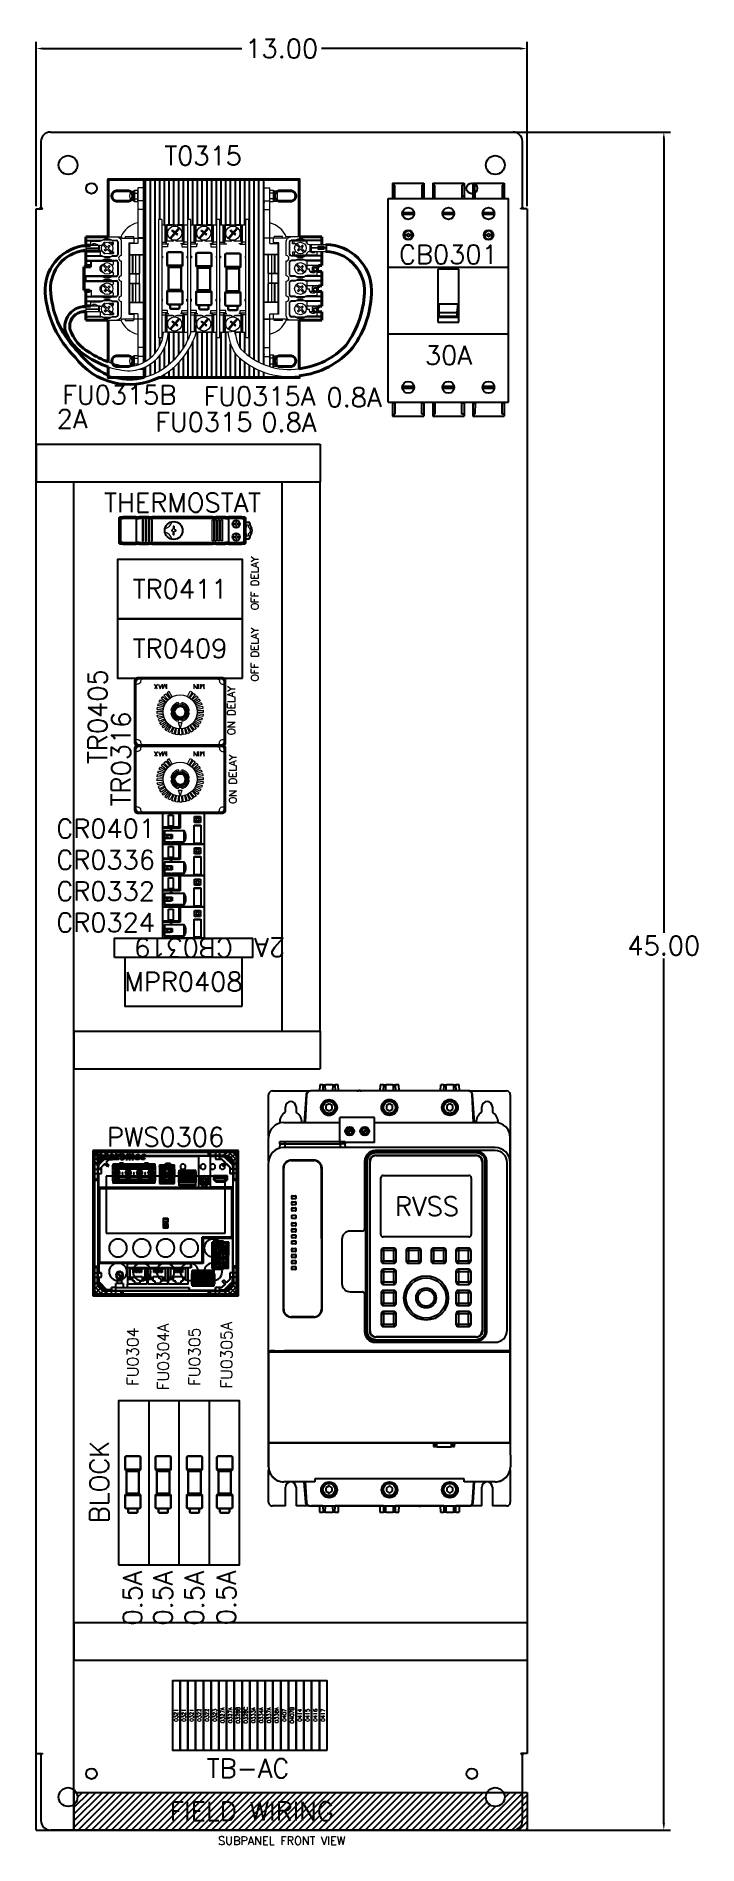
# Model space of a CAD drawing. Header units: inches. Extents: x -1.2 to 16.3, y -13.7 to 34.2.
import ezdxf
from ezdxf.enums import TextEntityAlignment as Align

# ---------------------------------------------------------------- set-up
doc = ezdxf.new("R2010")
doc.units = ezdxf.units.IN
doc.header["$MEASUREMENT"] = 0
doc.set_wipeout_variables(frame=1)
doc.linetypes.add('HIDDEN', pattern=[0.2, 0.1, -0.1])
doc.layers.add('CONTINUOUS1', color=7, linetype='Continuous', lineweight=20)
doc.layers.add('CONTINUOUS2', color=254, linetype='Continuous', lineweight=40)
for name, color, linetype in [('DRAW', 7, 'Continuous'), ('MAIN-1', 7, 'Continuous'), ('MAIN-2', 7, 'Continuous'), ('PDF_Geometry', 7, 'Continuous'), ('PRTG', 130, 'Continuous'), ('PSYMS', 7, 'Continuous'), ('PTAG', 150, 'Continuous'), ('PWIRE', 84, 'Continuous')]:
    doc.layers.add(name, color=color, linetype=linetype)
doc.styles.get("Standard").update_dxf_attribs({"font": 'romans.shx'})
doc.styles.add('WD', font='romans.shx')
doc.dimstyles.get("Standard").update_dxf_attribs({"dimtxt": 0.18, "dimasz": 0.18, "dimexe": 0.18, "dimexo": 0.0625, "dimgap": 0.09, "dimtad": 0, "dimtih": 1, "dimtoh": 1, "dimdec": 4, "dimzin": 0, "dimdsep": 46, "dimtxsty": 'Standard', "dimcen": 0.09, "dimadec": 0, "dimazin": 0, "dimtfac": 1, "dimtdec": 4, "dimtofl": 0, "dimtmove": 0, "dimatfit": 3, "dimfxl": 1, "dimtolj": 1, "dimtzin": 0, "dimarcsym": 0})

msp = doc.modelspace()

# ---------------------------------------------------------------- texts
at = {"linetype": 'Continuous', "insert": (5.327, -13.495), "char_height": 0.21795, "width": 3.31282, "attachment_point": 2, "line_spacing_factor": 0.9}
msp.add_mtext('SUBPANEL FRONT VIEW', dxfattribs=at)
at = {"layer": 'PSYMS', "insert": (2.357, -12.573), "char_height": 0.5, "attachment_point": 1}
msp.add_mtext_dynamic_manual_height_columns('FIELD WIRING', width=5.83817, gutter_width=2.5, heights=[0], dxfattribs=at)

# ---------------------------------------------------------------- blocks, each defined once
blk = doc.blocks.new('RXM2AB2B7')
for p, q in [((-0.415, -0.55), (-0.415, 0.55)), ((-0.415, 0.55), (0.006, 0.55)), ((-0.365, 0.514), (-0.055, 0.514)), ((-0.365, 0.344), (-0.365, 0.514)), ((-0.365, 0.49), (-0.26, 0.49)), ((-0.26, 0.51), (-0.254, 0.51)), ((-0.26, 0.49), (-0.26, 0.51)), ((-0.26, 0.3), (-0.26, 0.49)), ((-0.254, 0.51), (-0.167, 0.51)), ((-0.254, 0.51), (-0.254, 0.34)), ((-0.167, 0.51), (-0.167, 0.34)), ((-0.167, 0.51), (-0.16, 0.51)), ((-0.16, 0.51), (-0.16, 0.49)), ((-0.16, 0.49), (-0.16, 0.3)), ((-0.16, 0.49), (-0.055, 0.49)), ((-0.055, 0.514), (-0.055, 0.344)), ((0.006, 0.55), (0.035, 0.55)), ((0.006, 0.091), (0.006, 0.55)), ((0.035, 0.55), (0.415, 0.55)), ((0.035, 0.12), (0.035, 0.55)), ((0.415, 0.55), (0.415, 0.12)), ((-0.395, 0.344), (-0.365, 0.344)), ((-0.395, 0.31), (-0.395, 0.344)), ((-0.365, 0.31), (-0.395, 0.31)), ((-0.365, 0.344), (-0.365, 0.31)), ((-0.365, -0.01), (-0.365, 0.31)), ((-0.16, 0.3), (-0.26, 0.3)), ((-0.167, 0.34), (-0.254, 0.34)), ((-0.055, 0.344), (-0.055, 0.31)), ((-0.055, 0.344), (-0.025, 0.344)), ((-0.055, 0.31), (-0.055, -0.01)), ((-0.025, 0.31), (-0.055, 0.31)), ((-0.025, 0.344), (-0.025, 0.31)), ((0.035, 0.12), (0.006, 0.091)), ((0.415, 0.091), (0.006, 0.091)), ((0.415, 0.12), (0.035, 0.12)), ((0.065, 0.4), (0.355, 0.4)), ((0.065, 0.275), (0.065, 0.4)), ((0.355, 0.275), (0.065, 0.275)), ((0.355, 0.4), (0.355, 0.275)), ((0.415, 0.12), (0.415, 0.091)), ((0.415, 0.091), (0.415, -0.55)), ((-0.393, -0.28), (0.092, -0.28)), ((-0.393, -0.46), (-0.393, -0.28)), ((0.092, -0.46), (-0.393, -0.46)), ((-0.055, -0.01), (-0.365, -0.01)), ((0.072, -0.46), (0.072, -0.28)), ((0.092, -0.28), (0.092, -0.46)), ((0.159, -0.451), (0.159, -0.289)), ((0.159, -0.289), (0.321, -0.289)), ((0.321, -0.451), (0.159, -0.451)), ((0.321, -0.289), (0.321, -0.451)), ((0.415, -0.55), (-0.415, -0.55))]:
    blk.add_line(p, q)
for centre, radius, start, end in [((-0.21, 0.44), 0.035, 90, 270), ((-0.21, 0.44), 0.035, 270, 90), ((-0.21, 0.174), 0.24, 229.7718, 270), ((-0.21, 0.174), 0.24, 270, 310.2282), ((0.24, -0.37), 0.0425, 90, 270), ((0.24, -0.37), 0.0425, 270, 90)]:
    blk.add_arc(centre, radius, start, end)
blk = doc.blocks.new('9050JCK13V20')
at = {"layer": 'CONTINUOUS1'}
for points in [[(0.192, 1.754, 0.414214), (0.142, 1.704), (0.142, 1.699, -0.414214), (0.072, 1.629), (0.067, 1.629, 0.414214), (0.017, 1.579)], [(2.36, 1.579, 0.414214), (2.31, 1.629), (2.305, 1.629, -0.414214), (2.235, 1.699), (2.235, 1.704, 0.414214), (2.185, 1.754)], [(1.143, 1.108), (1.143, 1.138, 0.311755), (0.943, 0.938), (0.973, 0.938)], [(1.404, 0.938), (1.434, 0.938, 0.311755), (1.233, 1.138), (1.233, 1.108)], [(0.973, 0.848), (0.943, 0.848, 0.311755), (1.143, 0.647), (1.143, 0.677)], [(1.233, 0.677), (1.233, 0.647, 0.311755), (1.434, 0.848), (1.404, 0.848)], [(0.192, 0.031, -0.414214), (0.142, 0.081), (0.142, 0.086, 0.414214), (0.072, 0.156), (0.067, 0.156, -0.414214), (0.017, 0.206)], [(2.185, 0.031, 0.414214), (2.235, 0.081), (2.235, 0.086, -0.414214), (2.305, 0.156), (2.31, 0.156, 0.414214), (2.36, 0.206)]]:
    blk.add_lwpolyline(points, format="xyb", dxfattribs=at)
blk.add_lwpolyline([(0.017, 1.674), (0.017, 0.111, 0.414214), (0.097, 0.031), (2.28, 0.031, 0.414214), (2.36, 0.111), (2.36, 1.674, 0.414214), (2.28, 1.754), (0.097, 1.754, 0.414214)], format="xyb", close=True, dxfattribs=at)
for points in [[(1.001, 1.301), (0.937, 1.449), (0.993, 1.471), (1.047, 1.32)], [(1.075, 1.328), (1.038, 1.484), (1.096, 1.496), (1.123, 1.338)], [(1.152, 1.341), (1.143, 1.501), (1.203, 1.503), (1.202, 1.342)], [(1.23, 1.341), (1.249, 1.5), (1.309, 1.491), (1.28, 1.333)], [(1.308, 1.326), (1.354, 1.48), (1.411, 1.461), (1.355, 1.311)], [(1.381, 1.299), (1.453, 1.443), (1.506, 1.414), (1.425, 1.275)], [(0.74, 0.934), (0.581, 0.953), (0.59, 1.013), (0.748, 0.984)], [(0.755, 1.012), (0.601, 1.058), (0.62, 1.115), (0.77, 1.059)], [(0.782, 1.085), (0.638, 1.157), (0.667, 1.21), (0.806, 1.129)], [(0.821, 1.153), (0.693, 1.249), (0.73, 1.296), (0.852, 1.192)], [(0.872, 1.213), (0.762, 1.33), (0.807, 1.369), (0.91, 1.246)], [(0.933, 1.263), (0.844, 1.397), (0.896, 1.428), (0.975, 1.289)], [(1.488, 1.229), (1.592, 1.351), (1.545, 1.388), (1.449, 1.26)], [(1.509, 1.209), (1.626, 1.319), (1.665, 1.274), (1.542, 1.171)], [(1.559, 1.148), (1.693, 1.237), (1.724, 1.185), (1.585, 1.106)], [(1.616, 1.034), (1.767, 1.088), (1.745, 1.144), (1.597, 1.08)], [(1.624, 1.006), (1.78, 1.043), (1.792, 0.985), (1.634, 0.958)], [(0.74, 0.856), (0.58, 0.847), (0.578, 0.907), (0.739, 0.906)], [(0.753, 0.779), (0.597, 0.742), (0.585, 0.8), (0.743, 0.827)], [(0.78, 0.705), (0.632, 0.641), (0.61, 0.697), (0.761, 0.751)], [(0.818, 0.637), (0.684, 0.548), (0.653, 0.6), (0.792, 0.679)], [(0.868, 0.576), (0.751, 0.466), (0.712, 0.511), (0.835, 0.614)], [(0.928, 0.525), (0.832, 0.397), (0.785, 0.434), (0.889, 0.556)], [(0.996, 0.486), (0.924, 0.342), (0.871, 0.371), (0.952, 0.51)], [(1.402, 0.496), (1.481, 0.357), (1.533, 0.388), (1.444, 0.522)], [(1.505, 0.572), (1.615, 0.455), (1.57, 0.416), (1.467, 0.539)], [(1.556, 0.632), (1.684, 0.536), (1.647, 0.489), (1.525, 0.593)], [(1.595, 0.7), (1.739, 0.628), (1.71, 0.575), (1.571, 0.656)], [(1.622, 0.773), (1.776, 0.727), (1.757, 0.67), (1.607, 0.726)], [(1.637, 0.851), (1.796, 0.832), (1.787, 0.772), (1.629, 0.801)], [(1.637, 0.929), (1.797, 0.938), (1.799, 0.878), (1.638, 0.879)], [(0.645, 0.157), (0.645, 0.283), (0.596, 0.157), (0.548, 0.283), (0.548, 0.157)], [(0.691, 0.283), (0.691, 0.157)], [(0.74, 0.157), (0.74, 0.283), (0.824, 0.157), (0.824, 0.283)], [(1.546, 0.157), (1.546, 0.283), (1.594, 0.157), (1.642, 0.283), (1.642, 0.157)], [(1.764, 0.157), (1.716, 0.283), (1.667, 0.157)], [(1.691, 0.218), (1.741, 0.218)], [(1.786, 0.283), (1.87, 0.157)], [(1.786, 0.157), (1.87, 0.282)]]:
    blk.add_lwpolyline(points, dxfattribs=at)
blk.add_lwpolyline([(1.233, 1.179), (1.143, 1.179), (1.188, 1.321)], close=True, dxfattribs=at)
for radius in [0.45, 0.22, 0.19]:
    blk.add_circle((1.188, 0.893), radius, dxfattribs=at)
at = {"layer": 'CONTINUOUS2'}
for points in [[(2.311, 0, 0.454637), (2.376, 0.08), (2.376, 1.705, 0.454637), (2.311, 1.785), (0.066, 1.785, 0.454637), (0.001, 1.705), (0.001, 0.08, 0.454637), (0.066, 0)], [(1.343, 0.868), (1.391, 0.868), (1.391, 0.918), (1.343, 0.918, 12.419481)]]:
    blk.add_lwpolyline(points, format="xyb", close=True, dxfattribs=at)
blk = doc.blocks.new('30324R')
for p, q in [((0.8, 4.35), (0.8, 0)), ((2.4, 4.35), (2.4, 0))]:
    blk.add_line(p, q)
blk.add_lwpolyline([(0, 0), (1.6, 0), (1.6, 4.35), (0, 4.35)], close=True)
blk.add_lwpolyline([(1.6, 0), (3.2, 0), (3.2, 4.35), (1.6, 4.35)])
blk = doc.blocks.new('9926251002')
blk.add_lwpolyline([(-0.011, 0.925), (0.499, 0.925), (0.499, -2.725), (-0.011, -2.725)], close=True)
blk = doc.blocks.new('MINICAS_II')
blk.add_lwpolyline([(0, 0), (1.29, 0), (1.29, 3.11), (0, 3.11)], close=True)
blk = doc.blocks.new('7T.81.0.000.2403')
at = {"color": 7, "linetype": 'Continuous', "lineweight": 50}
for p, q in [((-0.345, 3.423), (-0.345, 3.068)), ((-0.337, 3.423), (-0.345, 3.423)), ((-0.337, 3.443), (-0.337, 3.494)), ((-0.337, 3.443), (-0.337, 3.423)), ((0.329, 3.502), (-0.329, 3.502)), ((0.337, 3.443), (0.337, 3.494)), ((0.337, 3.443), (0.337, 3.423)), ((0.337, 3.423), (0.345, 3.423)), ((0.345, 3.068), (0.345, 3.423)), ((-0.337, 3.068), (-0.345, 3.068)), ((-0.345, 2.99), (-0.345, 2.733)), ((-0.337, 2.99), (-0.345, 2.99)), ((-0.337, 3.068), (-0.337, 3.061)), ((-0.337, 3.009), (-0.337, 3.061)), ((-0.337, 2.99), (-0.337, 3.009)), ((0.337, 3.068), (0.345, 3.068)), ((0.337, 3.068), (0.337, 3.061)), ((0.337, 3.009), (0.337, 3.061)), ((0.337, 2.99), (0.337, 3.009)), ((0.337, 2.99), (0.345, 2.99)), ((0.345, 2.733), (0.345, 2.99)), ((-0.337, 2.733), (-0.345, 2.733)), ((-0.345, 2.655), (-0.345, 1.039)), ((-0.345, 2.655), (-0.337, 2.655)), ((-0.337, 2.726), (-0.337, 2.733)), ((-0.337, 2.694), (-0.337, 2.726)), ((-0.337, 2.655), (-0.337, 2.694)), ((0.337, 2.733), (0.337, 2.726)), ((0.337, 2.733), (0.345, 2.733)), ((0.337, 2.694), (0.337, 2.726)), ((0.337, 2.694), (0.337, 2.655)), ((0.345, 2.655), (0.337, 2.655)), ((0.345, 1.039), (0.345, 2.655)), ((-0.345, 1.039), (-0.337, 1.039)), ((-0.345, 0.96), (-0.345, 0.704)), ((-0.337, 0.96), (-0.345, 0.96)), ((-0.337, 0.999), (-0.337, 1.039)), ((-0.337, 0.999), (-0.337, 0.968)), ((-0.337, 0.968), (-0.337, 0.96)), ((0.345, 1.039), (0.337, 1.039)), ((0.337, 1.039), (0.337, 0.999)), ((0.337, 0.999), (0.337, 0.968)), ((0.337, 0.96), (0.337, 0.968)), ((0.337, 0.96), (0.345, 0.96)), ((0.345, 0.704), (0.345, 0.96)), ((-0.337, 0.704), (-0.345, 0.704)), ((-0.345, 0.625), (-0.345, 0.27)), ((-0.337, 0.625), (-0.345, 0.625)), ((-0.337, 0.704), (-0.337, 0.684)), ((-0.337, 0.684), (-0.337, 0.633)), ((-0.337, 0.633), (-0.337, 0.625)), ((0.337, 0.704), (0.337, 0.684)), ((0.337, 0.704), (0.345, 0.704)), ((0.337, 0.684), (0.337, 0.633)), ((0.337, 0.625), (0.337, 0.633)), ((0.337, 0.625), (0.345, 0.625)), ((0.345, 0.27), (0.345, 0.625)), ((-0.337, 0.27), (-0.345, 0.27)), ((-0.337, 0.27), (-0.337, 0.25)), ((-0.337, 0.25), (-0.337, 0.199)), ((0.329, 0.191), (-0.329, 0.191)), ((0.337, 0.27), (0.337, 0.25)), ((0.337, 0.27), (0.345, 0.27)), ((0.337, 0.25), (0.337, 0.199))]:
    blk.add_line(p, q, dxfattribs=at)
at = {"color": 7, "linetype": 'Continuous', "lineweight": 25}
for p, q in [((0.329, 3.068), (-0.329, 3.068)), ((0.329, 0.625), (-0.329, 0.625)), ((-0.219, 0.191), (-0.219, 0.091)), ((-0.138, 0.059), (-0.187, 0.059)), ((-0.063, 0.017), (-0.138, 0.059)), ((0.139, 0.059), (0.063, 0.016)), ((0.187, 0.059), (0.139, 0.059)), ((0.219, 0.191), (0.219, 0.091))]:
    blk.add_line(p, q, dxfattribs=at)
at = {"color": 7, "linetype": 'Continuous', "lineweight": 9}
for p, q in [((-0.084, 0.158), (-0.138, 0.158)), ((-0.138, 0.158), (-0.138, 0.099)), ((-0.138, 0.099), (-0.084, 0.099)), ((0.138, 0.158), (0.084, 0.158)), ((0.084, 0.099), (0.138, 0.099)), ((0.138, 0.099), (0.138, 0.158))]:
    blk.add_line(p, q, dxfattribs=at)
at = {"color": 7, "linetype": 'Continuous', "lineweight": 25}
for centre in [(-0.172, 0.42), (0.172, 0.42)]:
    blk.add_circle(centre, 0.0985, dxfattribs=at)
at = {"color": 7, "linetype": 'Continuous', "lineweight": 50}
for centre, start, end in [((-0.329, 3.494), 90, 180), ((0.329, 3.494), 0, 90), ((-0.329, 0.199), 180, 270), ((0.329, 0.199), 270, 0)]:
    blk.add_arc(centre, 0.00788, start, end, dxfattribs=at)
at = {"color": 7, "linetype": 'Continuous', "lineweight": 25}
for centre, radius, start, end in [((-0.329, 3.061), 0.00788, 90, 180), ((0.329, 3.061), 0.00788, 0, 90), ((-0.329, 0.633), 0.00788, 180, 270), ((0.329, 0.633), 0.00788, 270, 0), ((-0.187, 0.091), 0.0315, 180, 270), ((0, 0.128), 0.128, 240.3782, 299.2932), ((0.187, 0.091), 0.0315, 270, 0)]:
    blk.add_arc(centre, radius, start, end, dxfattribs=at)
at = {"color": 7, "linetype": 'Continuous', "lineweight": 9}
for start, end in [(134.6741, 160.5288), (199.4712, 340.5288), (19.4712, 45.3259)]:
    blk.add_arc((0, 0.128), 0.0887, start, end, dxfattribs=at)
at = {"layer": 'DRAW', "color": 7, "linetype": 'Continuous', "lineweight": 9}
for p, q in [((0.278, 2.911), (-0.278, 2.911)), ((-0.278, 2.911), (-0.278, 2.871)), ((0.278, 2.871), (0.278, 2.911)), ((-0.278, 2.871), (0.278, 2.871)), ((0.278, 2.832), (-0.278, 2.832)), ((-0.278, 2.832), (-0.278, 2.793)), ((-0.278, 2.793), (0.278, 2.793)), ((0.278, 2.753), (-0.278, 2.753)), ((-0.278, 2.753), (-0.278, 2.714)), ((-0.278, 2.714), (0.278, 2.714)), ((0.278, 2.674), (-0.278, 2.674)), ((-0.278, 2.674), (-0.278, 2.635)), ((-0.278, 2.635), (0.278, 2.635)), ((0.278, 2.793), (0.278, 2.832)), ((0.278, 2.714), (0.278, 2.753)), ((0.278, 2.635), (0.278, 2.674)), ((-0.118, 2.091), (-0.118, 2.059)), ((-0.118, 2.091), (-0.057, 2.091)), ((-0.118, 2.059), (-0.057, 2.059)), ((-0.019, 2.094), (-0.057, 2.091)), ((-0.057, 2.059), (-0.019, 2.056)), ((-0.047, 2.092), (-0.047, 2.059)), ((-0.038, 2.058), (-0.037, 2.058)), ((-0.019, 2.094), (-0.016, 2.134)), ((-0.019, 2.056), (-0.016, 2.016)), ((0.018, 2.113), (-0.018, 2.113)), ((0.018, 2.038), (-0.018, 2.038)), ((0.016, 2.134), (-0.016, 2.134)), ((0.016, 2.016), (-0.016, 2.016)), ((0.016, 2.134), (0.019, 2.094)), ((0.016, 2.016), (0.019, 2.056)), ((0.019, 2.094), (0.057, 2.091)), ((0.057, 2.059), (0.019, 2.056)), ((0.038, 2.058), (0.037, 2.058)), ((0.047, 2.059), (0.047, 2.092)), ((0.118, 2.091), (0.057, 2.091)), ((0.118, 2.059), (0.057, 2.059)), ((0.118, 2.059), (0.118, 2.091)), ((-0.278, 1.019), (-0.278, 1.058)), ((-0.278, 1.058), (0.278, 1.058)), ((0.278, 1.019), (-0.278, 1.019)), ((-0.278, 0.94), (-0.278, 0.979)), ((-0.278, 0.979), (0.278, 0.979)), ((0.278, 1.058), (0.278, 1.019)), ((0.278, 0.979), (0.278, 0.94)), ((0.278, 0.94), (-0.278, 0.94)), ((-0.278, 0.861), (-0.278, 0.901)), ((-0.278, 0.901), (0.278, 0.901)), ((0.278, 0.861), (-0.278, 0.861)), ((-0.278, 0.782), (-0.278, 0.822)), ((-0.278, 0.822), (0.278, 0.822)), ((0.278, 0.782), (-0.278, 0.782)), ((-0.188, 0.509), (-0.188, 0.497)), ((-0.188, 0.497), (-0.188, 0.432)), ((-0.161, 0.481), (-0.184, 0.481)), ((-0.184, 0.432), (-0.184, 0.481)), ((-0.161, 0.432), (-0.161, 0.481)), ((-0.157, 0.509), (-0.157, 0.497)), ((-0.157, 0.432), (-0.157, 0.497)), ((0.157, 0.509), (0.157, 0.497)), ((0.157, 0.497), (0.157, 0.432)), ((0.184, 0.481), (0.161, 0.481)), ((0.161, 0.432), (0.161, 0.481)), ((0.184, 0.432), (0.184, 0.481)), ((0.188, 0.509), (0.188, 0.497)), ((0.188, 0.432), (0.188, 0.497)), ((0.278, 0.901), (0.278, 0.861)), ((0.278, 0.822), (0.278, 0.782)), ((-0.234, 0.432), (-0.234, 0.408)), ((-0.188, 0.432), (-0.234, 0.432)), ((-0.234, 0.408), (-0.188, 0.408)), ((-0.184, 0.432), (-0.188, 0.432)), ((-0.188, 0.408), (-0.188, 0.343)), ((-0.184, 0.408), (-0.188, 0.408)), ((-0.188, 0.33), (-0.188, 0.343)), ((-0.184, 0.359), (-0.184, 0.408)), ((-0.184, 0.359), (-0.161, 0.359)), ((-0.157, 0.432), (-0.161, 0.432)), ((-0.161, 0.359), (-0.161, 0.408)), ((-0.157, 0.408), (-0.161, 0.408)), ((-0.111, 0.432), (-0.157, 0.432)), ((-0.157, 0.343), (-0.157, 0.408)), ((-0.157, 0.408), (-0.111, 0.408)), ((-0.157, 0.33), (-0.157, 0.343)), ((-0.111, 0.408), (-0.111, 0.432)), ((0.111, 0.432), (0.111, 0.408)), ((0.157, 0.432), (0.111, 0.432)), ((0.111, 0.408), (0.157, 0.408)), ((0.161, 0.432), (0.157, 0.432)), ((0.157, 0.408), (0.157, 0.343)), ((0.161, 0.408), (0.157, 0.408)), ((0.157, 0.33), (0.157, 0.343)), ((0.161, 0.359), (0.161, 0.408)), ((0.161, 0.359), (0.184, 0.359)), ((0.188, 0.432), (0.184, 0.432)), ((0.184, 0.359), (0.184, 0.408)), ((0.188, 0.408), (0.184, 0.408)), ((0.234, 0.432), (0.188, 0.432)), ((0.188, 0.343), (0.188, 0.408)), ((0.188, 0.408), (0.234, 0.408)), ((0.188, 0.33), (0.188, 0.343)), ((0.234, 0.408), (0.234, 0.432))]:
    blk.add_line(p, q, dxfattribs=at)
at = {"layer": 'DRAW', "color": 7, "linetype": 'Continuous', "lineweight": 25}
blk.add_circle((0, 2.075), 0.236, dxfattribs=at)
at = {"layer": 'DRAW', "color": 7, "linetype": 'Continuous', "lineweight": 9}
for centre, radius, start, end in [((-0.215, 2.106), 0.0197, 104.4898, 171.8699), ((-0.279, 2.354), 0.236, 284.4898, 345.5102), ((-0.031, 2.29), 0.0197, 98.1301, 165.5102), ((0.031, 2.29), 0.0197, 14.4898, 81.8699), ((0.279, 2.354), 0.236, 194.4898, 255.5102), ((0.215, 2.106), 0.0197, 8.1301, 75.5102), ((-0.172, 0.42), 0.0907, 100.0154, 259.9846), ((-0.172, 0.42), 0.0907, 79.9846, 100.0154), ((-0.172, 0.42), 0.0907, 0, 79.9846), ((0.172, 0.42), 0.0907, 100.0154, 259.9846), ((0.172, 0.42), 0.0907, 79.9846, 100.0154), ((0.172, 0.42), 0.0907, 0, 79.9846), ((-0.172, 0.42), 0.0907, 259.9846, 280.0154), ((-0.172, 0.42), 0.0907, 280.0154, 0), ((0.172, 0.42), 0.0907, 259.9846, 280.0154), ((0.172, 0.42), 0.0907, 280.0154, 0)]:
    blk.add_arc(centre, radius, start, end, dxfattribs=at)
blk = doc.blocks.new('ATMR1_2')
at = {"layer": 'PDF_Geometry', "lineweight": 30}
for points in [[(0.401, 1.021), (0.401, 1.341, 0.41622), (0.371, 1.371), (0.021, 1.371, 0.414306), (-0.009, 1.341), (-0.009, 1.021)], [(0.336, -0.009), (0.333, -0.009), (0.33, -0.01), (0.328, -0.011), (0.326, -0.013), (0.324, -0.015), (0.322, -0.018), (0.322, -0.021), (0.321, -0.024), (0.321, -0.099, -0.416214), (0.291, -0.129), (0.101, -0.129, -0.414302), (0.071, -0.099), (0.071, -0.024), (0.071, -0.021), (0.07, -0.018), (0.069, -0.015), (0.067, -0.013), (0.065, -0.011), (0.062, -0.01), (0.059, -0.009), (0.056, -0.009)]]:
    blk.add_lwpolyline(points, format="xyb", dxfattribs=at)
for points in [[(-0.009, 1.021), (0.031, 0.996), (0.361, 0.996), (0.401, 1.021)], [(0.361, 0.381), (0.361, 0.981), (0.031, 0.981), (0.031, 0.381)]]:
    blk.add_lwpolyline(points, close=True, dxfattribs=at)
for points in [[(0.041, 0.996), (0.041, 0.981)], [(0.351, 0.996), (0.351, 0.981)], [(0.401, 0.341), (-0.009, 0.341)], [(0.041, 0.366), (0.041, 0.381)], [(0.351, 0.366), (0.351, 0.381)]]:
    blk.add_lwpolyline(points, dxfattribs=at)
blk.add_lwpolyline([(0.371, -0.009), (0.021, -0.009, -0.414313), (-0.009, 0.021), (-0.009, 0.341), (0.031, 0.366), (0.361, 0.366), (0.401, 0.341), (0.401, 0.021, -0.416227)], format="xyb", close=True, dxfattribs=at)
blk = doc.blocks.new('9070TF150D1')
for p, q in [((2.665, 0.613), (2.665, 5.433)), ((2.79, 0.702), (2.79, 5.433)), ((2.915, 0.828), (2.915, 5.433)), ((3.04, 4.372), (3.04, 5.433)), ((3.165, 4.232), (3.165, 5.433)), ((3.29, 4.232), (3.29, 5.433)), ((3.415, 4.232), (3.415, 5.433)), ((3.54, 4.232), (3.54, 5.433)), ((3.665, 4.232), (3.665, 5.433)), ((3.79, 4.372), (3.79, 5.433)), ((3.915, 4.232), (3.915, 5.433)), ((4.04, 4.232), (4.04, 5.433)), ((4.165, 4.232), (4.165, 5.433)), ((4.29, 4.232), (4.29, 5.433)), ((4.415, 4.232), (4.415, 5.433)), ((4.54, 4.232), (4.54, 5.433)), ((4.665, 4.232), (4.665, 5.433)), ((4.79, 4.232), (4.79, 5.433)), ((4.915, 4.232), (4.915, 5.433)), ((5.04, 4.232), (5.04, 5.433)), ((5.165, 4.232), (5.165, 5.433)), ((5.29, 4.232), (5.29, 5.433)), ((5.415, 0.738), (5.415, 5.433)), ((5.54, 0.655), (5.54, 5.433)), ((5.665, 0.586), (5.665, 5.433)), ((5.79, 0.53), (5.79, 5.433)), ((3.04, 1.023), (3.04, 1.242)), ((3.165, 0.444), (3.165, 0.983)), ((3.29, 0.539), (3.29, 1.382)), ((3.415, 0.653), (3.415, 1.382)), ((3.54, 0.79), (3.54, 1.382)), ((3.665, 0.962), (3.665, 1.382)), ((3.79, 1.19), (3.79, 1.242)), ((3.915, 0.183), (3.915, 1.138)), ((4.04, 0.183), (4.04, 1.382)), ((4.165, 0.183), (4.165, 1.382)), ((4.29, 0.183), (4.29, 1.382)), ((4.415, 0.183), (4.415, 1.382)), ((4.54, 0.183), (4.54, 1.382)), ((4.665, 0.183), (4.665, 1.382)), ((4.79, 0.183), (4.79, 1.382)), ((4.915, 0.183), (4.915, 1.068)), ((5.04, 1.332), (5.04, 1.382)), ((5.165, 0.969), (5.165, 1.382)), ((5.29, 0.837), (5.29, 1.382)), ((2.79, 0.242), (2.79, 0.54)), ((2.915, 0.297), (2.915, 0.638)), ((3.04, 0.364), (3.04, 0.775)), ((3.54, 0.183), (3.54, 0.578)), ((3.665, 0.183), (3.665, 0.723)), ((3.79, 0.183), (3.79, 0.902)), ((5.04, 0.183), (5.04, 0.817)), ((5.165, 0.183), (5.165, 0.697)), ((5.29, 0.183), (5.29, 0.597)), ((5.415, 0.183), (5.415, 0.511)), ((2.665, 0.198), (2.665, 0.467)), ((3.04, 0.183), (3.04, 0.196)), ((3.165, 0.183), (3.165, 0.269)), ((3.29, 0.183), (3.29, 0.356)), ((3.415, 0.183), (3.415, 0.457)), ((5.54, 0.183), (5.54, 0.439)), ((5.665, 0.183), (5.665, 0.378)), ((5.79, 0.183), (5.79, 0.328))]:
    blk.add_line(p, q)
for points in [[(5.798, 0.527), (5.798, 5.433), (2.61, 5.433), (2.61, 0.583)], [(2.61, 0.442), (2.61, 0.183), (2.614, 0.183)], [(3.015, 0.183), (5.798, 0.183), (5.798, 0.325)]]:
    blk.add_lwpolyline(points)
at = {"layer": 'CONTINUOUS1'}
for p, q in [((1.884, 5.135), (2.213, 5.135)), ((2.213, 4.855), (1.884, 4.855)), ((2.358, 5.144), (2.347, 5.124)), ((2.347, 5.124), (2.347, 4.867)), ((2.347, 4.867), (2.358, 4.847)), ((2.454, 5.144), (2.358, 5.144)), ((2.358, 4.847), (2.454, 4.847)), ((2.38, 5.07), (2.454, 5.07)), ((2.38, 4.921), (2.454, 4.921)), ((2.61, 5.214), (2.454, 5.214)), ((2.454, 5.214), (2.454, 3.739)), ((2.454, 4.847), (2.454, 5.144)), ((2.61, 4.87), (2.454, 4.87)), ((2.6, 4.824), (2.61, 4.832)), ((2.61, 4.817), (2.6, 4.824)), ((2.61, 5.214), (2.61, 4.832)), ((2.61, 4.817), (2.61, 0.799)), ((5.798, 4.831), (5.798, 5.214)), ((5.798, 5.214), (5.954, 5.214)), ((5.798, 5.214), (5.954, 5.214)), ((5.798, 4.87), (5.954, 4.87)), ((5.798, 4.831), (5.808, 4.823)), ((5.808, 4.823), (5.798, 4.816)), ((5.798, 0.798), (5.798, 4.816)), ((5.954, 3.739), (5.954, 5.214)), ((5.954, 5.153), (6.047, 5.153)), ((5.954, 4.837), (5.954, 5.153)), ((6.033, 5.074), (5.954, 5.074)), ((6.033, 4.916), (5.954, 4.916)), ((6.033, 4.916), (5.954, 4.916)), ((6.047, 4.837), (5.954, 4.837)), ((6.047, 5.153), (6.059, 5.132)), ((6.059, 4.858), (6.047, 4.837)), ((6.059, 5.132), (6.059, 4.858)), ((6.059, 5.131), (6.133, 5.131)), ((6.059, 4.859), (6.133, 4.859)), ((6.133, 5.131), (6.145, 5.11)), ((6.133, 4.859), (6.145, 4.88)), ((6.145, 5.11), (6.145, 4.88)), ((6.523, 5.135), (6.194, 5.135)), ((6.194, 4.855), (6.523, 4.855)), ((2.61, 4.639), (2.454, 4.639)), ((3.009, 4.372), (3.009, 1.242)), ((3.089, 4.372), (3.009, 4.372)), ((3.089, 4.372), (3.089, 1.242)), ((3.779, 1.242), (3.779, 4.372)), ((3.859, 4.372), (3.779, 4.372)), ((3.859, 1.368), (3.859, 4.372)), ((4.549, 1.242), (4.549, 4.372)), ((4.629, 4.372), (4.549, 4.372)), ((4.629, 1.242), (4.629, 4.372)), ((5.319, 1.242), (5.319, 4.372)), ((5.399, 4.372), (5.319, 4.372)), ((5.399, 1.242), (5.399, 4.372)), ((5.798, 4.639), (5.954, 4.639)), ((1.085, 3.915), (1.085, 3.692)), ((1.085, 3.915), (2.022, 3.915)), ((2.022, 3.915), (2.022, 3.88)), ((2.022, 3.88), (2.61, 3.88)), ((2.122, 3.921), (2.122, 3.88)), ((2.122, 3.921), (2.34, 3.921)), ((2.34, 3.921), (2.34, 3.88)), ((2.356, 3.88), (2.356, 3.755)), ((2.61, 3.883), (2.454, 3.883)), ((2.61, 3.88), (2.61, 1.736)), ((3.089, 4.232), (3.779, 4.232)), ((3.18, 3.769), (3.18, 4.232)), ((3.195, 4.232), (3.195, 3.73)), ((3.21, 4.081), (3.195, 4.081)), ((3.21, 3.865), (3.195, 3.865)), ((3.21, 4.232), (3.21, 3.73)), ((3.224, 4.222), (3.371, 4.222)), ((3.224, 4.072), (3.224, 4.222)), ((3.224, 3.797), (3.224, 3.947)), ((3.375, 4.229), (3.228, 4.229)), ((3.228, 4.229), (3.228, 4.079)), ((3.228, 3.954), (3.228, 3.804)), ((3.544, 4.161), (3.302, 3.876)), ((3.566, 4.143), (3.324, 3.858)), ((3.361, 4.063), (3.377, 4.086)), ((3.495, 3.953), (3.361, 4.063)), ((3.513, 3.977), (3.377, 4.086)), ((3.495, 3.953), (3.513, 3.977)), ((3.496, 4.222), (3.644, 4.222)), ((3.647, 4.229), (3.5, 4.229)), ((3.644, 4.072), (3.644, 4.222)), ((3.644, 3.797), (3.644, 3.947)), ((3.647, 4.229), (3.647, 4.079)), ((3.647, 3.954), (3.647, 3.804)), ((3.658, 4.232), (3.658, 3.73)), ((3.673, 3.865), (3.658, 3.865)), ((3.673, 4.232), (3.673, 3.73)), ((3.688, 3.769), (3.688, 4.232)), ((3.859, 4.232), (4.549, 4.232)), ((3.95, 3.769), (3.95, 4.232)), ((3.965, 4.232), (3.965, 3.73)), ((3.98, 4.081), (3.965, 4.081)), ((3.98, 3.865), (3.965, 3.865)), ((3.98, 4.232), (3.98, 3.73)), ((3.994, 4.222), (4.141, 4.222)), ((3.994, 4.072), (3.994, 4.222)), ((3.994, 3.797), (3.994, 3.947)), ((4.145, 4.229), (3.998, 4.229)), ((3.998, 4.229), (3.998, 4.079)), ((3.998, 3.954), (3.998, 3.804)), ((4.314, 4.161), (4.072, 3.876)), ((4.336, 4.143), (4.094, 3.858)), ((4.131, 4.063), (4.147, 4.086)), ((4.265, 3.953), (4.131, 4.063)), ((4.283, 3.977), (4.147, 4.086)), ((4.265, 3.953), (4.283, 3.977)), ((4.266, 4.222), (4.414, 4.222)), ((4.417, 4.229), (4.27, 4.229)), ((4.414, 4.072), (4.414, 4.222)), ((4.414, 3.797), (4.414, 3.947)), ((4.417, 4.229), (4.417, 4.079)), ((4.417, 3.954), (4.417, 3.804)), ((4.428, 4.232), (4.428, 3.73)), ((4.443, 3.865), (4.428, 3.865)), ((4.443, 4.232), (4.443, 3.73)), ((4.458, 3.769), (4.458, 4.232)), ((4.629, 4.232), (5.319, 4.232)), ((4.72, 3.769), (4.72, 4.232)), ((4.735, 4.232), (4.735, 3.73)), ((4.75, 4.081), (4.735, 4.081)), ((4.75, 3.865), (4.735, 3.865)), ((4.75, 4.232), (4.75, 3.73)), ((4.764, 4.072), (4.764, 4.222)), ((4.764, 4.222), (4.911, 4.222)), ((4.764, 3.797), (4.764, 3.947)), ((4.768, 4.229), (4.768, 4.079)), ((4.915, 4.229), (4.768, 4.229)), ((4.768, 3.954), (4.768, 3.804)), ((5.084, 4.161), (4.842, 3.876)), ((5.106, 4.143), (4.864, 3.858)), ((4.901, 4.063), (4.917, 4.086)), ((5.035, 3.953), (4.901, 4.063)), ((5.053, 3.977), (4.917, 4.086)), ((5.035, 3.953), (5.053, 3.977)), ((5.036, 4.222), (5.184, 4.222)), ((5.187, 4.229), (5.04, 4.229)), ((5.184, 4.072), (5.184, 4.222)), ((5.184, 3.797), (5.184, 3.947)), ((5.187, 4.229), (5.187, 4.079)), ((5.187, 3.954), (5.187, 3.804)), ((5.198, 4.232), (5.198, 3.73)), ((5.213, 3.865), (5.198, 3.865)), ((5.213, 4.232), (5.213, 3.73)), ((5.228, 3.769), (5.228, 4.232)), ((5.798, 3.883), (5.954, 3.883)), ((6.385, 3.879), (5.798, 3.879)), ((5.798, 1.735), (5.798, 3.879)), ((6.052, 3.754), (6.052, 3.879)), ((6.067, 3.879), (6.067, 3.922)), ((6.286, 3.922), (6.067, 3.922)), ((6.286, 3.879), (6.286, 3.922)), ((6.385, 3.879), (6.385, 3.914)), ((7.333, 3.914), (6.385, 3.914)), ((7.333, 3.707), (7.333, 3.914)), ((1.023, 3.678), (1.023, 3.66)), ((1.023, 3.543), (1.023, 3.568)), ((1.055, 3.659), (1.055, 3.68)), ((1.055, 3.569), (1.055, 3.546)), ((1.459, 3.687), (1.078, 3.687)), ((1.078, 3.687), (1.078, 3.541)), ((1.078, 3.619), (1.417, 3.619)), ((1.078, 3.609), (1.417, 3.609)), ((1.459, 3.541), (1.078, 3.541)), ((1.085, 3.828), (1.52, 3.828)), ((1.085, 3.812), (1.51, 3.812)), ((1.085, 3.809), (1.464, 3.809)), ((1.085, 3.692), (1.203, 3.692)), ((1.085, 3.536), (1.085, 3.155)), ((1.085, 3.417), (1.464, 3.417)), ((1.085, 3.414), (1.506, 3.414)), ((1.085, 3.398), (1.515, 3.398)), ((1.203, 3.792), (1.203, 3.687)), ((1.464, 3.792), (1.203, 3.792)), ((1.341, 3.724), (1.27, 3.724)), ((1.272, 3.692), (1.396, 3.692)), ((1.416, 3.661), (1.452, 3.661)), ((1.416, 3.659), (1.452, 3.659)), ((1.416, 3.657), (1.452, 3.657)), ((1.416, 3.654), (1.452, 3.654)), ((1.416, 3.652), (1.452, 3.652)), ((1.416, 3.65), (1.452, 3.65)), ((1.416, 3.648), (1.452, 3.648)), ((1.416, 3.646), (1.452, 3.646)), ((1.416, 3.644), (1.452, 3.644)), ((1.416, 3.641), (1.452, 3.641)), ((1.416, 3.639), (1.452, 3.639)), ((1.416, 3.637), (1.452, 3.637)), ((1.416, 3.635), (1.452, 3.635)), ((1.416, 3.633), (1.452, 3.633)), ((1.416, 3.631), (1.452, 3.631)), ((1.416, 3.628), (1.452, 3.628)), ((1.416, 3.626), (1.452, 3.626)), ((1.416, 3.624), (1.452, 3.624)), ((1.416, 3.622), (1.452, 3.622)), ((1.416, 3.62), (1.452, 3.62)), ((1.416, 3.617), (1.452, 3.617)), ((1.416, 3.615), (1.452, 3.615)), ((1.416, 3.613), (1.452, 3.613)), ((1.416, 3.611), (1.452, 3.611)), ((1.416, 3.609), (1.452, 3.609)), ((1.416, 3.607), (1.452, 3.607)), ((1.416, 3.604), (1.452, 3.604)), ((1.416, 3.602), (1.452, 3.602)), ((1.416, 3.6), (1.452, 3.6)), ((1.416, 3.598), (1.452, 3.598)), ((1.416, 3.596), (1.452, 3.596)), ((1.416, 3.594), (1.452, 3.594)), ((1.416, 3.591), (1.452, 3.591)), ((1.416, 3.589), (1.452, 3.589)), ((1.416, 3.587), (1.452, 3.587)), ((1.416, 3.585), (1.452, 3.585)), ((1.416, 3.583), (1.452, 3.583)), ((1.416, 3.581), (1.452, 3.581)), ((1.416, 3.578), (1.452, 3.578)), ((1.416, 3.576), (1.452, 3.576)), ((1.416, 3.574), (1.452, 3.574)), ((1.416, 3.572), (1.452, 3.572)), ((1.416, 3.57), (1.452, 3.57)), ((1.416, 3.568), (1.452, 3.568)), ((1.416, 3.565), (1.452, 3.565)), ((1.416, 3.563), (1.452, 3.563)), ((1.417, 3.687), (1.417, 3.541)), ((1.464, 3.812), (1.464, 3.792)), ((1.464, 3.541), (1.464, 3.414)), ((1.62, 3.614), (1.526, 3.71)), ((1.542, 3.395), (1.749, 3.395)), ((1.548, 3.833), (1.744, 3.833)), ((1.646, 3.64), (1.552, 3.736)), ((1.597, 3.76), (1.568, 3.76)), ((1.568, 3.563), (1.62, 3.614)), ((1.568, 3.469), (1.597, 3.469)), ((1.594, 3.538), (1.646, 3.588)), ((1.646, 3.64), (1.698, 3.691)), ((1.74, 3.493), (1.646, 3.588)), ((1.672, 3.614), (1.724, 3.665)), ((1.766, 3.519), (1.672, 3.614)), ((1.813, 3.76), (1.694, 3.76)), ((1.694, 3.469), (1.813, 3.469)), ((1.762, 3.715), (1.813, 3.715)), ((1.762, 3.514), (1.813, 3.514)), ((1.772, 3.828), (1.89, 3.828)), ((1.776, 3.398), (1.89, 3.398)), ((1.78, 3.715), (1.78, 3.76)), ((1.78, 3.514), (1.78, 3.469)), ((1.782, 3.812), (1.89, 3.812)), ((1.785, 3.414), (1.89, 3.414)), ((1.813, 3.715), (1.813, 3.76)), ((1.813, 3.514), (1.813, 3.469)), ((1.921, 3.781), (1.921, 3.445)), ((1.937, 3.781), (1.937, 3.445)), ((2.018, 3.798), (2.018, 3.415)), ((2.218, 3.755), (2.356, 3.755)), ((2.218, 3.755), (2.218, 1.861)), ((2.218, 3.441), (2.218, 2.933)), ((2.218, 3.441), (2.61, 3.441)), ((2.454, 3.739), (2.233, 3.739)), ((2.233, 3.739), (2.233, 1.876)), ((2.233, 3.433), (2.61, 3.433)), ((2.312, 3.441), (2.312, 2.933)), ((2.327, 3.433), (2.327, 2.94)), ((2.399, 3.441), (2.399, 2.933)), ((2.493, 3.441), (2.493, 2.175)), ((2.499, 3.433), (2.499, 2.94)), ((3.089, 3.769), (3.18, 3.769)), ((3.244, 3.716), (3.089, 3.716)), ((3.244, 3.651), (3.089, 3.651)), ((3.109, 3.402), (3.089, 3.402)), ((3.109, 3.357), (3.089, 3.357)), ((3.109, 3.402), (3.109, 3.357)), ((3.195, 3.73), (3.278, 3.73)), ((3.371, 3.797), (3.224, 3.797)), ((3.228, 3.804), (3.375, 3.804)), ((3.244, 3.716), (3.244, 3.651)), ((3.644, 3.797), (3.496, 3.797)), ((3.5, 3.804), (3.647, 3.804)), ((3.673, 3.73), (3.59, 3.73)), ((3.624, 3.716), (3.779, 3.716)), ((3.624, 3.716), (3.624, 3.651)), ((3.624, 3.651), (3.779, 3.651)), ((3.779, 3.769), (3.688, 3.769)), ((3.759, 3.402), (3.779, 3.402)), ((3.759, 3.402), (3.759, 3.357)), ((3.759, 3.357), (3.779, 3.357)), ((3.859, 3.769), (3.95, 3.769)), ((4.014, 3.716), (3.859, 3.716)), ((4.014, 3.651), (3.859, 3.651)), ((3.879, 3.402), (3.859, 3.402)), ((3.879, 3.357), (3.859, 3.357)), ((3.879, 3.402), (3.879, 3.357)), ((3.965, 3.73), (4.048, 3.73)), ((4.141, 3.797), (3.994, 3.797)), ((3.998, 3.804), (4.145, 3.804)), ((4.014, 3.716), (4.014, 3.651)), ((4.414, 3.797), (4.266, 3.797)), ((4.27, 3.804), (4.417, 3.804)), ((4.443, 3.73), (4.36, 3.73)), ((4.394, 3.716), (4.549, 3.716)), ((4.394, 3.716), (4.394, 3.651)), ((4.394, 3.651), (4.549, 3.651)), ((4.549, 3.769), (4.458, 3.769)), ((4.529, 3.402), (4.549, 3.402)), ((4.529, 3.402), (4.529, 3.357)), ((4.529, 3.357), (4.549, 3.357)), ((4.629, 3.769), (4.72, 3.769)), ((4.784, 3.716), (4.629, 3.716)), ((4.649, 3.402), (4.629, 3.402)), ((4.649, 3.357), (4.629, 3.357)), ((4.649, 3.402), (4.649, 3.357)), ((4.735, 3.73), (4.818, 3.73)), ((4.911, 3.797), (4.764, 3.797)), ((4.768, 3.804), (4.915, 3.804)), ((5.184, 3.797), (5.036, 3.797)), ((5.04, 3.804), (5.187, 3.804)), ((5.213, 3.73), (5.13, 3.73)), ((5.164, 3.716), (5.319, 3.716)), ((5.319, 3.769), (5.228, 3.769)), ((5.299, 3.402), (5.319, 3.402)), ((5.299, 3.402), (5.299, 3.357)), ((5.299, 3.357), (5.319, 3.357)), ((6.19, 3.44), (5.798, 3.44)), ((6.175, 3.432), (5.798, 3.432)), ((5.909, 2.94), (5.909, 3.432)), ((5.915, 2.174), (5.915, 3.44)), ((5.954, 3.739), (6.175, 3.739)), ((6.009, 2.932), (6.009, 3.44)), ((6.19, 3.754), (6.052, 3.754)), ((6.081, 2.94), (6.081, 3.432)), ((6.096, 2.932), (6.096, 3.44)), ((6.175, 1.876), (6.175, 3.739)), ((6.19, 1.86), (6.19, 3.754)), ((6.19, 2.932), (6.19, 3.44)), ((6.39, 3.414), (6.39, 3.797)), ((6.471, 3.444), (6.471, 3.78)), ((6.487, 3.444), (6.487, 3.78)), ((6.632, 3.826), (6.518, 3.826)), ((6.623, 3.811), (6.518, 3.811)), ((6.626, 3.413), (6.518, 3.413)), ((6.636, 3.397), (6.518, 3.397)), ((6.554, 3.723), (6.554, 3.799)), ((6.909, 3.799), (6.554, 3.799)), ((6.652, 3.723), (6.554, 3.723)), ((6.554, 3.506), (6.554, 3.434)), ((6.655, 3.506), (6.554, 3.506)), ((6.554, 3.434), (6.914, 3.434)), ((6.595, 3.723), (6.595, 3.799)), ((6.595, 3.506), (6.595, 3.434)), ((6.642, 3.712), (6.736, 3.617)), ((6.866, 3.829), (6.659, 3.829)), ((6.86, 3.392), (6.664, 3.392)), ((6.668, 3.738), (6.762, 3.642)), ((6.736, 3.617), (6.684, 3.566)), ((6.762, 3.59), (6.71, 3.539)), ((6.814, 3.693), (6.762, 3.642)), ((6.762, 3.59), (6.856, 3.495)), ((6.84, 3.667), (6.788, 3.616)), ((6.788, 3.616), (6.882, 3.521)), ((7.333, 3.397), (6.888, 3.397)), ((7.333, 3.826), (6.893, 3.826)), ((7.333, 3.413), (6.898, 3.413)), ((7.333, 3.811), (6.902, 3.811)), ((6.944, 3.734), (6.944, 3.808)), ((7.333, 3.808), (6.944, 3.808)), ((6.944, 3.432), (7.205, 3.432)), ((6.944, 3.416), (6.944, 3.432)), ((7.333, 3.416), (6.944, 3.416)), ((6.996, 3.707), (7.439, 3.707)), ((6.996, 3.525), (7.439, 3.525)), ((7.049, 3.675), (7.005, 3.675)), ((7.049, 3.672), (7.005, 3.672)), ((7.049, 3.669), (7.005, 3.669)), ((7.049, 3.667), (7.005, 3.667)), ((7.049, 3.664), (7.005, 3.664)), ((7.049, 3.661), (7.005, 3.661)), ((7.049, 3.659), (7.005, 3.659)), ((7.049, 3.656), (7.005, 3.656)), ((7.049, 3.653), (7.005, 3.653)), ((7.049, 3.65), (7.005, 3.65)), ((7.049, 3.648), (7.005, 3.648)), ((7.049, 3.645), (7.005, 3.645)), ((7.049, 3.642), (7.005, 3.642)), ((7.049, 3.64), (7.005, 3.64)), ((7.049, 3.637), (7.005, 3.637)), ((7.049, 3.634), (7.005, 3.634)), ((7.049, 3.631), (7.005, 3.631)), ((7.049, 3.629), (7.005, 3.629)), ((7.049, 3.626), (7.005, 3.626)), ((7.049, 3.623), (7.005, 3.623)), ((7.049, 3.621), (7.005, 3.621)), ((7.049, 3.618), (7.005, 3.618)), ((7.049, 3.615), (7.005, 3.615)), ((7.049, 3.612), (7.005, 3.612)), ((7.049, 3.61), (7.005, 3.61)), ((7.049, 3.607), (7.005, 3.607)), ((7.049, 3.604), (7.005, 3.604)), ((7.049, 3.602), (7.005, 3.602)), ((7.049, 3.599), (7.005, 3.599)), ((7.049, 3.596), (7.005, 3.596)), ((7.049, 3.593), (7.005, 3.593)), ((7.049, 3.591), (7.005, 3.591)), ((7.049, 3.588), (7.005, 3.588)), ((7.049, 3.585), (7.005, 3.585)), ((7.049, 3.583), (7.005, 3.583)), ((7.049, 3.58), (7.005, 3.58)), ((7.049, 3.577), (7.005, 3.577)), ((7.049, 3.574), (7.005, 3.574)), ((7.049, 3.572), (7.005, 3.572)), ((7.049, 3.569), (7.005, 3.569)), ((7.049, 3.566), (7.005, 3.566)), ((7.049, 3.564), (7.005, 3.564)), ((7.049, 3.561), (7.005, 3.561)), ((7.049, 3.558), (7.005, 3.558)), ((7.049, 3.555), (7.005, 3.555)), ((7.049, 3.553), (7.005, 3.553)), ((7.049, 3.707), (7.049, 3.525)), ((7.439, 3.623), (7.049, 3.623)), ((7.439, 3.61), (7.049, 3.61)), ((7.067, 3.5), (7.138, 3.5)), ((7.205, 3.432), (7.205, 3.525)), ((7.333, 3.525), (7.333, 3.152)), ((7.439, 3.707), (7.439, 3.525)), ((7.473, 3.675), (7.439, 3.675)), ((7.473, 3.672), (7.439, 3.672)), ((7.473, 3.669), (7.439, 3.669)), ((7.473, 3.667), (7.439, 3.667)), ((7.473, 3.664), (7.439, 3.664)), ((7.473, 3.661), (7.439, 3.661)), ((7.473, 3.659), (7.439, 3.659)), ((7.473, 3.656), (7.439, 3.656)), ((7.473, 3.653), (7.439, 3.653)), ((7.473, 3.65), (7.439, 3.65)), ((7.473, 3.648), (7.439, 3.648)), ((7.473, 3.645), (7.439, 3.645)), ((7.473, 3.642), (7.439, 3.642)), ((7.473, 3.64), (7.439, 3.64)), ((7.473, 3.637), (7.439, 3.637)), ((7.473, 3.634), (7.439, 3.634)), ((7.473, 3.631), (7.439, 3.631)), ((7.473, 3.629), (7.439, 3.629)), ((7.473, 3.626), (7.439, 3.626)), ((7.473, 3.623), (7.439, 3.623)), ((7.473, 3.621), (7.439, 3.621)), ((7.473, 3.618), (7.439, 3.618)), ((7.473, 3.615), (7.439, 3.615)), ((7.473, 3.612), (7.439, 3.612)), ((7.473, 3.61), (7.439, 3.61)), ((7.473, 3.607), (7.439, 3.607)), ((7.473, 3.604), (7.439, 3.604)), ((7.473, 3.602), (7.439, 3.602)), ((7.473, 3.599), (7.439, 3.599)), ((7.473, 3.596), (7.439, 3.596)), ((7.473, 3.593), (7.439, 3.593)), ((7.473, 3.591), (7.439, 3.591)), ((7.473, 3.588), (7.439, 3.588)), ((7.473, 3.585), (7.439, 3.585)), ((7.473, 3.583), (7.439, 3.583)), ((7.473, 3.58), (7.439, 3.58)), ((7.473, 3.577), (7.439, 3.577)), ((7.473, 3.574), (7.439, 3.574)), ((7.473, 3.572), (7.439, 3.572)), ((7.473, 3.569), (7.439, 3.569)), ((7.473, 3.566), (7.439, 3.566)), ((7.473, 3.564), (7.439, 3.564)), ((7.473, 3.561), (7.439, 3.561)), ((7.473, 3.558), (7.439, 3.558)), ((7.473, 3.555), (7.439, 3.555)), ((7.473, 3.553), (7.439, 3.553)), ((1.029, 3.115), (1.221, 3.115)), ((1.061, 2.499), (1.061, 3.115)), ((1.061, 2.885), (1.779, 2.885)), ((1.085, 3.291), (1.52, 3.291)), ((1.085, 3.275), (1.51, 3.275)), ((1.085, 3.272), (1.464, 3.272)), ((1.085, 3.155), (1.203, 3.155)), ((1.085, 2.885), (1.085, 2.728)), ((1.085, 2.885), (1.085, 2.728)), ((1.085, 2.881), (1.464, 2.881)), ((1.085, 2.877), (1.506, 2.877)), ((1.203, 3.256), (1.203, 3.115)), ((1.221, 3.256), (1.203, 3.256)), ((1.221, 3.265), (1.779, 3.265)), ((1.221, 3.265), (1.221, 3.115)), ((1.464, 3.275), (1.464, 3.265)), ((1.464, 2.885), (1.464, 2.877)), ((1.62, 3.075), (1.526, 3.17)), ((1.548, 3.296), (1.743, 3.296)), ((1.646, 3.101), (1.552, 3.196)), ((1.568, 3.024), (1.62, 3.075)), ((1.594, 2.998), (1.646, 3.049)), ((1.646, 3.101), (1.698, 3.152)), ((1.74, 2.953), (1.646, 3.049)), ((1.672, 3.075), (1.724, 3.126)), ((1.766, 2.979), (1.672, 3.075)), ((1.763, 3.174), (1.779, 3.174)), ((1.763, 2.975), (1.779, 2.975)), ((1.772, 3.291), (1.89, 3.291)), ((1.782, 3.275), (1.89, 3.275)), ((1.785, 2.877), (1.89, 2.877)), ((1.811, 3.205), (1.811, 3.233)), ((1.811, 2.916), (1.811, 2.944)), ((1.921, 3.244), (1.921, 2.908)), ((1.937, 3.244), (1.937, 2.908)), ((2.018, 3.275), (2.018, 2.878)), ((2.218, 2.933), (2.493, 2.933)), ((2.233, 2.94), (2.499, 2.94)), ((2.405, 2.94), (2.405, 2.675)), ((2.61, 3.245), (2.61, 2.37)), ((5.798, 2.37), (5.798, 3.245)), ((6.175, 2.94), (5.909, 2.94)), ((6.19, 2.932), (5.915, 2.932)), ((6.003, 2.675), (6.003, 2.94)), ((6.39, 2.877), (6.39, 3.274)), ((6.471, 2.907), (6.471, 3.243)), ((6.487, 2.907), (6.487, 3.243)), ((6.632, 3.29), (6.518, 3.29)), ((6.623, 3.274), (6.518, 3.274)), ((6.626, 2.876), (6.518, 2.876)), ((6.642, 3.173), (6.736, 3.077)), ((6.871, 3.293), (6.659, 3.293)), ((6.668, 3.199), (6.762, 3.103)), ((6.736, 3.077), (6.684, 3.026)), ((6.762, 3.051), (6.71, 3)), ((6.814, 3.154), (6.762, 3.103)), ((6.762, 3.051), (6.856, 2.956)), ((6.84, 3.128), (6.788, 3.077)), ((6.788, 3.077), (6.882, 2.981)), ((7.333, 3.29), (6.893, 3.29)), ((7.333, 2.876), (6.898, 2.876)), ((7.333, 3.274), (6.902, 3.274)), ((6.944, 3.068), (6.944, 3.274)), ((7.333, 3.271), (6.944, 3.271)), ((7.333, 3.152), (6.944, 3.152)), ((6.944, 3.068), (7.004, 3.068)), ((6.944, 2.896), (7.205, 2.896)), ((6.944, 2.876), (6.944, 2.896)), ((7.333, 2.88), (6.944, 2.88)), ((7.004, 3.026), (7.004, 3.068)), ((7.136, 2.996), (7.012, 2.996)), ((7.067, 2.964), (7.138, 2.964)), ((7.08, 3.042), (7.08, 3.089)), ((7.138, 3.026), (7.096, 3.026)), ((7.114, 3.042), (7.114, 3.089)), ((7.231, 3.099), (7.124, 3.099)), ((7.135, 3.089), (7.205, 3.089)), ((7.231, 3.146), (7.138, 3.146)), ((7.176, 3.099), (7.176, 3.146)), ((7.205, 2.896), (7.205, 3.089)), ((7.333, 2.996), (7.205, 2.996)), ((7.231, 3.099), (7.231, 3.146)), ((7.333, 2.616), (7.333, 2.996)), ((1.029, 2.499), (1.221, 2.499)), ((1.061, 2.728), (1.779, 2.728)), ((1.085, 2.862), (1.515, 2.862)), ((1.085, 2.754), (1.52, 2.754)), ((1.085, 2.739), (1.51, 2.739)), ((1.085, 2.736), (1.464, 2.736)), ((1.085, 2.463), (1.221, 2.463)), ((1.085, 2.082), (1.085, 2.463)), ((1.177, 2.499), (1.177, 2.469)), ((1.177, 2.469), (1.221, 2.469)), ((1.221, 2.499), (1.221, 2.349)), ((1.464, 2.739), (1.464, 2.728)), ((1.62, 2.538), (1.526, 2.634)), ((1.542, 2.859), (1.749, 2.859)), ((1.548, 2.76), (1.749, 2.76)), ((1.646, 2.564), (1.552, 2.659)), ((1.568, 2.487), (1.62, 2.538)), ((1.594, 2.461), (1.646, 2.512)), ((1.646, 2.564), (1.698, 2.615)), ((1.74, 2.417), (1.646, 2.512)), ((1.672, 2.538), (1.724, 2.589)), ((1.766, 2.442), (1.672, 2.538)), ((1.763, 2.638), (1.779, 2.638)), ((1.763, 2.439), (1.779, 2.439)), ((1.772, 2.754), (1.89, 2.754)), ((1.776, 2.862), (1.89, 2.862)), ((1.782, 2.739), (1.89, 2.739)), ((1.811, 2.669), (1.811, 2.697)), ((1.811, 2.38), (1.811, 2.408)), ((1.921, 2.708), (1.921, 2.372)), ((1.937, 2.708), (1.937, 2.372)), ((2.018, 2.738), (2.018, 2.341)), ((2.218, 2.683), (2.218, 2.175)), ((2.218, 2.683), (2.493, 2.683)), ((2.233, 2.675), (2.499, 2.675)), ((2.312, 2.683), (2.312, 2.175)), ((2.327, 2.675), (2.327, 2.183)), ((2.399, 2.683), (2.399, 2.175)), ((2.499, 2.675), (2.499, 2.183)), ((6.175, 2.675), (5.909, 2.675)), ((5.909, 2.182), (5.909, 2.675)), ((6.19, 2.682), (5.915, 2.682)), ((6.009, 2.174), (6.009, 2.682)), ((6.081, 2.182), (6.081, 2.675)), ((6.096, 2.174), (6.096, 2.682)), ((6.19, 2.174), (6.19, 2.682)), ((6.39, 2.34), (6.39, 2.737)), ((6.471, 2.371), (6.471, 2.707)), ((6.487, 2.371), (6.487, 2.707)), ((6.636, 2.861), (6.518, 2.861)), ((6.632, 2.753), (6.518, 2.753)), ((6.623, 2.738), (6.518, 2.738)), ((6.642, 2.636), (6.736, 2.54)), ((6.86, 2.855), (6.659, 2.855)), ((6.866, 2.756), (6.659, 2.756)), ((6.668, 2.662), (6.762, 2.566)), ((6.736, 2.54), (6.684, 2.49)), ((6.762, 2.514), (6.71, 2.463)), ((6.814, 2.617), (6.762, 2.566)), ((6.762, 2.514), (6.856, 2.419)), ((6.84, 2.591), (6.788, 2.54)), ((6.788, 2.54), (6.882, 2.445)), ((7.333, 2.861), (6.888, 2.861)), ((7.333, 2.753), (6.893, 2.753)), ((7.333, 2.738), (6.902, 2.738)), ((6.944, 2.532), (6.944, 2.738)), ((7.333, 2.735), (6.944, 2.735)), ((7.333, 2.616), (6.944, 2.616)), ((6.944, 2.532), (7.004, 2.532)), ((7.004, 2.49), (7.004, 2.532)), ((7.136, 2.46), (7.012, 2.46)), ((7.067, 2.427), (7.138, 2.427)), ((7.08, 2.505), (7.08, 2.552)), ((7.138, 2.49), (7.096, 2.49)), ((7.114, 2.505), (7.114, 2.552)), ((7.231, 2.562), (7.124, 2.562)), ((7.135, 2.552), (7.205, 2.552)), ((7.231, 2.61), (7.138, 2.61)), ((7.176, 2.562), (7.176, 2.61)), ((7.205, 2.359), (7.205, 2.552)), ((7.333, 2.46), (7.205, 2.46)), ((7.231, 2.562), (7.231, 2.61)), ((7.333, 2.079), (7.333, 2.46)), ((1.023, 2.062), (1.023, 2.043)), ((1.023, 1.928), (1.023, 1.953)), ((1.055, 2.042), (1.055, 2.065)), ((1.055, 1.953), (1.055, 1.93)), ((1.459, 2.071), (1.078, 2.071)), ((1.078, 2.071), (1.078, 1.926)), ((1.078, 2.004), (1.417, 2.004)), ((1.078, 1.994), (1.417, 1.994)), ((1.459, 1.926), (1.078, 1.926)), ((1.085, 2.344), (1.464, 2.344)), ((1.085, 2.341), (1.506, 2.341)), ((1.085, 2.325), (1.515, 2.325)), ((1.085, 2.218), (1.52, 2.218)), ((1.085, 2.202), (1.51, 2.202)), ((1.085, 2.199), (1.464, 2.199)), ((1.085, 2.082), (1.203, 2.082)), ((1.085, 1.926), (1.085, 1.701)), ((1.464, 2.183), (1.203, 2.183)), ((1.203, 2.183), (1.203, 2.071)), ((1.221, 2.349), (1.779, 2.349)), ((1.341, 2.115), (1.27, 2.115)), ((1.272, 2.082), (1.396, 2.082)), ((1.416, 2.045), (1.452, 2.045)), ((1.416, 2.043), (1.452, 2.043)), ((1.416, 2.041), (1.452, 2.041)), ((1.416, 2.039), (1.452, 2.039)), ((1.416, 2.037), (1.452, 2.037)), ((1.416, 2.034), (1.452, 2.034)), ((1.416, 2.032), (1.452, 2.032)), ((1.416, 2.03), (1.452, 2.03)), ((1.416, 2.028), (1.452, 2.028)), ((1.416, 2.026), (1.452, 2.026)), ((1.416, 2.024), (1.452, 2.024)), ((1.416, 2.021), (1.452, 2.021)), ((1.416, 2.019), (1.452, 2.019)), ((1.416, 2.017), (1.452, 2.017)), ((1.416, 2.015), (1.452, 2.015)), ((1.416, 2.013), (1.452, 2.013)), ((1.416, 2.011), (1.452, 2.011)), ((1.416, 2.008), (1.452, 2.008)), ((1.416, 2.006), (1.452, 2.006)), ((1.416, 2.004), (1.452, 2.004)), ((1.416, 2.002), (1.452, 2.002)), ((1.416, 2), (1.452, 2)), ((1.416, 1.998), (1.452, 1.998)), ((1.416, 1.995), (1.452, 1.995)), ((1.416, 1.993), (1.452, 1.993)), ((1.416, 1.991), (1.452, 1.991)), ((1.416, 1.989), (1.452, 1.989)), ((1.416, 1.987), (1.452, 1.987)), ((1.416, 1.985), (1.452, 1.985)), ((1.416, 1.982), (1.452, 1.982)), ((1.416, 1.98), (1.452, 1.98)), ((1.416, 1.978), (1.452, 1.978)), ((1.416, 1.976), (1.452, 1.976)), ((1.416, 1.974), (1.452, 1.974)), ((1.416, 1.972), (1.452, 1.972)), ((1.416, 1.969), (1.452, 1.969)), ((1.416, 1.967), (1.452, 1.967)), ((1.416, 1.965), (1.452, 1.965)), ((1.416, 1.963), (1.452, 1.963)), ((1.416, 1.961), (1.452, 1.961)), ((1.416, 1.958), (1.452, 1.958)), ((1.416, 1.956), (1.452, 1.956)), ((1.416, 1.954), (1.452, 1.954)), ((1.416, 1.952), (1.452, 1.952)), ((1.416, 1.95), (1.452, 1.95)), ((1.416, 1.948), (1.452, 1.948)), ((1.417, 2.071), (1.417, 1.926)), ((1.464, 2.349), (1.464, 2.341)), ((1.464, 2.199), (1.464, 2.183)), ((1.464, 1.925), (1.464, 1.807)), ((1.62, 1.999), (1.526, 2.094)), ((1.537, 2.322), (1.749, 2.322)), ((1.548, 2.223), (1.744, 2.223)), ((1.646, 2.025), (1.552, 2.12)), ((1.597, 2.144), (1.568, 2.144)), ((1.568, 1.948), (1.62, 1.999)), ((1.594, 1.922), (1.646, 1.973)), ((1.646, 2.025), (1.698, 2.076)), ((1.74, 1.877), (1.646, 1.973)), ((1.672, 1.998), (1.724, 2.049)), ((1.766, 1.903), (1.672, 1.998)), ((1.813, 2.144), (1.694, 2.144)), ((1.762, 2.099), (1.813, 2.099)), ((1.772, 2.218), (1.89, 2.218)), ((1.776, 2.325), (1.89, 2.325)), ((1.78, 2.099), (1.78, 2.144)), ((1.782, 2.202), (1.89, 2.202)), ((1.785, 2.341), (1.89, 2.341)), ((1.813, 2.099), (1.813, 2.144)), ((1.921, 2.171), (1.921, 1.835)), ((1.937, 2.171), (1.937, 1.835)), ((2.018, 2.201), (2.018, 1.818)), ((2.218, 2.175), (2.61, 2.175)), ((2.233, 2.183), (2.61, 2.183)), ((3.109, 2.257), (3.089, 2.257)), ((3.109, 2.212), (3.089, 2.212)), ((3.244, 1.963), (3.089, 1.963)), ((3.109, 2.212), (3.109, 2.257)), ((3.244, 1.898), (3.244, 1.963)), ((3.624, 1.963), (3.779, 1.963)), ((3.624, 1.898), (3.624, 1.963)), ((3.759, 2.257), (3.779, 2.257)), ((3.759, 2.212), (3.759, 2.257)), ((3.759, 2.212), (3.779, 2.212)), ((3.879, 2.257), (3.859, 2.257)), ((3.879, 2.212), (3.859, 2.212)), ((4.014, 1.963), (3.859, 1.963)), ((3.879, 2.212), (3.879, 2.257)), ((4.014, 1.898), (4.014, 1.963)), ((4.394, 1.963), (4.549, 1.963)), ((4.394, 1.898), (4.394, 1.963)), ((4.529, 2.257), (4.549, 2.257)), ((4.529, 2.212), (4.529, 2.257)), ((4.529, 2.212), (4.549, 2.212)), ((4.649, 2.257), (4.629, 2.257)), ((4.649, 2.212), (4.629, 2.212)), ((4.784, 1.963), (4.629, 1.963)), ((4.784, 1.898), (4.784, 1.963)), ((5.164, 1.963), (5.319, 1.963)), ((5.164, 1.898), (5.164, 1.963)), ((5.299, 2.212), (5.299, 2.257)), ((5.299, 2.257), (5.319, 2.257)), ((5.299, 2.212), (5.319, 2.212)), ((6.175, 2.182), (5.798, 2.182)), ((6.19, 2.174), (5.798, 2.174)), ((6.39, 1.817), (6.39, 2.2)), ((6.471, 1.834), (6.471, 2.17)), ((6.487, 1.834), (6.487, 2.17)), ((6.626, 2.34), (6.518, 2.34)), ((6.636, 2.324), (6.518, 2.324)), ((6.632, 2.217), (6.518, 2.217)), ((6.623, 2.201), (6.518, 2.201)), ((6.642, 2.096), (6.736, 2.001)), ((6.866, 2.22), (6.659, 2.22)), ((6.86, 2.319), (6.665, 2.319)), ((6.668, 2.122), (6.762, 2.027)), ((6.736, 2.001), (6.684, 1.95)), ((6.762, 1.975), (6.71, 1.924)), ((6.814, 2.078), (6.762, 2.027)), ((6.762, 1.975), (6.856, 1.879)), ((6.84, 2.052), (6.788, 2.001)), ((6.788, 2.001), (6.882, 1.905)), ((7.333, 2.324), (6.888, 2.324)), ((7.333, 2.217), (6.893, 2.217)), ((7.333, 2.34), (6.898, 2.34)), ((7.333, 2.201), (6.902, 2.201)), ((6.944, 2.359), (7.205, 2.359)), ((6.944, 2.34), (6.944, 2.359)), ((7.333, 2.343), (6.944, 2.343)), ((6.944, 1.995), (6.944, 2.201)), ((7.333, 2.198), (6.944, 2.198)), ((7.333, 2.079), (6.944, 2.079)), ((6.944, 1.995), (7.004, 1.995)), ((7.004, 1.953), (7.004, 1.995)), ((7.136, 1.923), (7.012, 1.923)), ((7.08, 1.969), (7.08, 2.016)), ((7.138, 1.953), (7.096, 1.953)), ((7.114, 1.969), (7.114, 2.016)), ((7.231, 2.026), (7.124, 2.026)), ((7.135, 2.016), (7.205, 2.016)), ((7.231, 2.073), (7.138, 2.073)), ((7.176, 2.026), (7.176, 2.073)), ((7.205, 1.823), (7.205, 2.016)), ((7.333, 1.923), (7.205, 1.923)), ((7.231, 2.026), (7.231, 2.073)), ((7.333, 1.7), (7.333, 1.923)), ((1.085, 1.808), (1.464, 1.808)), ((1.085, 1.804), (1.506, 1.804)), ((1.085, 1.789), (1.515, 1.789)), ((1.085, 1.701), (2.022, 1.701)), ((1.542, 1.786), (1.749, 1.786)), ((1.568, 1.853), (1.597, 1.853)), ((1.694, 1.853), (1.813, 1.853)), ((1.762, 1.898), (1.813, 1.898)), ((1.776, 1.789), (1.89, 1.789)), ((1.78, 1.898), (1.78, 1.853)), ((1.785, 1.804), (1.89, 1.804)), ((1.813, 1.898), (1.813, 1.853)), ((2.022, 1.736), (2.022, 1.701)), ((2.022, 1.736), (2.61, 1.736)), ((2.122, 1.736), (2.122, 1.693)), ((2.122, 1.693), (2.34, 1.693)), ((2.218, 1.861), (2.356, 1.861)), ((2.454, 1.876), (2.233, 1.876)), ((2.34, 1.736), (2.34, 1.693)), ((2.356, 1.861), (2.356, 1.736)), ((2.454, 1.876), (2.454, 0.519)), ((2.61, 1.732), (2.454, 1.732)), ((3.244, 1.898), (3.089, 1.898)), ((3.089, 1.845), (3.18, 1.845)), ((3.18, 1.845), (3.18, 1.392)), ((3.195, 1.392), (3.195, 1.884)), ((3.195, 1.884), (3.278, 1.884)), ((3.21, 1.749), (3.195, 1.749)), ((3.21, 1.533), (3.195, 1.533)), ((3.21, 1.393), (3.21, 1.884)), ((3.371, 1.817), (3.224, 1.817)), ((3.224, 1.817), (3.224, 1.667)), ((3.224, 1.542), (3.224, 1.392)), ((3.375, 1.824), (3.228, 1.824)), ((3.228, 1.824), (3.228, 1.673)), ((3.228, 1.548), (3.228, 1.398)), ((3.544, 1.756), (3.302, 1.471)), ((3.566, 1.738), (3.324, 1.453)), ((3.361, 1.658), (3.377, 1.68)), ((3.495, 1.548), (3.361, 1.658)), ((3.513, 1.571), (3.377, 1.68)), ((3.495, 1.548), (3.513, 1.571)), ((3.644, 1.817), (3.496, 1.817)), ((3.647, 1.824), (3.5, 1.824)), ((3.673, 1.884), (3.59, 1.884)), ((3.624, 1.898), (3.779, 1.898)), ((3.644, 1.817), (3.644, 1.667)), ((3.644, 1.542), (3.644, 1.392)), ((3.647, 1.824), (3.647, 1.673)), ((3.647, 1.548), (3.647, 1.398)), ((3.658, 1.382), (3.658, 1.884)), ((3.673, 1.749), (3.658, 1.749)), ((3.673, 1.382), (3.673, 1.884)), ((3.688, 1.845), (3.688, 1.382)), ((3.779, 1.845), (3.688, 1.845)), ((4.014, 1.898), (3.859, 1.898)), ((3.859, 1.845), (3.95, 1.845)), ((3.95, 1.845), (3.95, 1.405)), ((3.965, 1.404), (3.965, 1.884)), ((3.965, 1.884), (4.048, 1.884)), ((3.98, 1.749), (3.965, 1.749)), ((3.98, 1.533), (3.965, 1.533)), ((3.98, 1.404), (3.98, 1.884)), ((4.141, 1.817), (3.994, 1.817)), ((3.994, 1.817), (3.994, 1.667)), ((3.994, 1.542), (3.994, 1.404)), ((4.145, 1.824), (3.998, 1.824)), ((3.998, 1.824), (3.998, 1.673)), ((3.998, 1.548), (3.998, 1.404)), ((4.314, 1.756), (4.072, 1.471)), ((4.336, 1.738), (4.094, 1.453)), ((4.131, 1.658), (4.147, 1.68)), ((4.265, 1.548), (4.131, 1.658)), ((4.283, 1.571), (4.147, 1.68)), ((4.265, 1.548), (4.283, 1.571)), ((4.414, 1.817), (4.266, 1.817)), ((4.417, 1.824), (4.27, 1.824)), ((4.443, 1.884), (4.36, 1.884)), ((4.394, 1.898), (4.549, 1.898)), ((4.414, 1.817), (4.414, 1.667)), ((4.414, 1.542), (4.414, 1.392)), ((4.417, 1.824), (4.417, 1.673)), ((4.417, 1.548), (4.417, 1.398)), ((4.428, 1.382), (4.428, 1.884)), ((4.443, 1.749), (4.428, 1.749)), ((4.443, 1.382), (4.443, 1.884)), ((4.458, 1.845), (4.458, 1.382)), ((4.549, 1.845), (4.458, 1.845)), ((4.784, 1.898), (4.629, 1.898)), ((4.629, 1.845), (4.72, 1.845)), ((4.72, 1.845), (4.72, 1.382)), ((4.735, 1.382), (4.735, 1.884)), ((4.735, 1.884), (4.818, 1.884)), ((4.75, 1.749), (4.735, 1.749)), ((4.75, 1.533), (4.735, 1.533)), ((4.75, 1.382), (4.75, 1.884)), ((4.764, 1.817), (4.764, 1.667)), ((4.911, 1.817), (4.764, 1.817)), ((4.764, 1.542), (4.764, 1.392)), ((4.768, 1.824), (4.768, 1.673)), ((4.915, 1.824), (4.768, 1.824)), ((4.768, 1.548), (4.768, 1.398)), ((5.084, 1.756), (4.842, 1.471)), ((5.106, 1.738), (4.864, 1.453)), ((4.901, 1.658), (4.917, 1.68)), ((5.035, 1.548), (4.901, 1.658)), ((5.053, 1.571), (4.917, 1.68)), ((5.035, 1.548), (5.053, 1.571)), ((5.184, 1.817), (5.036, 1.817)), ((5.187, 1.824), (5.04, 1.824)), ((5.213, 1.884), (5.13, 1.884)), ((5.164, 1.898), (5.319, 1.898)), ((5.184, 1.817), (5.184, 1.667)), ((5.184, 1.542), (5.184, 1.392)), ((5.187, 1.824), (5.187, 1.673)), ((5.187, 1.548), (5.187, 1.398)), ((5.198, 1.382), (5.198, 1.884)), ((5.213, 1.749), (5.198, 1.749)), ((5.213, 1.382), (5.213, 1.884)), ((5.228, 1.845), (5.228, 1.382)), ((5.319, 1.845), (5.228, 1.845)), ((6.385, 1.735), (5.798, 1.735)), ((5.798, 1.732), (5.954, 1.732)), ((5.954, 0.472), (5.954, 1.876)), ((5.954, 1.876), (6.175, 1.876)), ((6.19, 1.86), (6.052, 1.86)), ((6.052, 1.735), (6.052, 1.86)), ((6.067, 1.694), (6.067, 1.735)), ((6.286, 1.694), (6.067, 1.694)), ((6.286, 1.694), (6.286, 1.735)), ((6.385, 1.7), (6.385, 1.735)), ((7.333, 1.7), (6.385, 1.7)), ((6.626, 1.803), (6.518, 1.803)), ((6.636, 1.787), (6.518, 1.787)), ((6.86, 1.782), (6.664, 1.782)), ((7.333, 1.787), (6.888, 1.787)), ((7.333, 1.803), (6.898, 1.803)), ((6.944, 1.823), (7.205, 1.823)), ((6.944, 1.803), (6.944, 1.823)), ((7.333, 1.806), (6.944, 1.806)), ((7.067, 1.891), (7.138, 1.891)), ((2.61, 0.976), (2.454, 0.976)), ((3.009, 1.242), (3.089, 1.242)), ((3.089, 1.382), (3.135, 1.382)), ((3.135, 1.39), (3.265, 1.395)), ((3.228, 1.398), (3.375, 1.398)), ((3.264, 1.392), (3.371, 1.392)), ((3.264, 1.382), (3.779, 1.382)), ((3.496, 1.392), (3.644, 1.392)), ((3.5, 1.398), (3.647, 1.398)), ((3.779, 1.242), (3.813, 1.242)), ((3.859, 1.382), (3.864, 1.382)), ((3.873, 1.407), (4.011, 1.403)), ((4.005, 1.382), (4.549, 1.382)), ((4.008, 1.392), (4.141, 1.392)), ((4.01, 1.398), (4.145, 1.398)), ((4.266, 1.392), (4.414, 1.392)), ((4.27, 1.398), (4.417, 1.398)), ((4.549, 1.242), (4.629, 1.242)), ((4.629, 1.382), (4.844, 1.382)), ((4.764, 1.392), (4.843, 1.392)), ((4.768, 1.398), (4.871, 1.398)), ((4.842, 1.396), (5.031, 1.409)), ((5.034, 1.382), (5.319, 1.382)), ((5.036, 1.392), (5.184, 1.392)), ((5.04, 1.398), (5.187, 1.398)), ((5.319, 1.242), (5.399, 1.242)), ((5.798, 0.976), (5.954, 0.976)), ((2.213, 0.76), (1.884, 0.76)), ((1.884, 0.48), (2.213, 0.48)), ((2.347, 0.749), (2.358, 0.769)), ((2.347, 0.493), (2.347, 0.749)), ((2.358, 0.769), (2.454, 0.769)), ((2.38, 0.695), (2.454, 0.695)), ((2.38, 0.546), (2.454, 0.546)), ((2.454, 0.769), (2.454, 0.519)), ((2.61, 0.745), (2.454, 0.745)), ((2.6, 0.792), (2.61, 0.799)), ((2.61, 0.784), (2.6, 0.792)), ((2.61, 0.784), (2.61, 0.583)), ((5.798, 0.798), (5.808, 0.791)), ((5.808, 0.791), (5.798, 0.783)), ((5.798, 0.527), (5.798, 0.783)), ((5.798, 0.745), (5.954, 0.745)), ((5.954, 0.778), (5.954, 0.472)), ((6.047, 0.778), (5.954, 0.778)), ((6.033, 0.698), (5.954, 0.698)), ((6.033, 0.698), (5.954, 0.698)), ((6.033, 0.54), (5.954, 0.54)), ((6.059, 0.756), (6.047, 0.778)), ((6.047, 0.461), (6.059, 0.482)), ((6.059, 0.482), (6.059, 0.756)), ((6.059, 0.756), (6.133, 0.756)), ((6.059, 0.483), (6.133, 0.483)), ((6.133, 0.756), (6.145, 0.734)), ((6.133, 0.483), (6.145, 0.504)), ((6.145, 0.504), (6.145, 0.734)), ((6.194, 0.76), (6.523, 0.76)), ((6.523, 0.48), (6.194, 0.48)), ((2.61, 0.401), (2.497, 0.401)), ((2.61, 0.401), (2.497, 0.401)), ((2.61, 0.442), (2.61, 0.401)), ((5.993, 0.461), (6.047, 0.461))]:
    blk.add_line(p, q, dxfattribs=at)
for points in [[(2.38, 5.144, 0.309401), (2.38, 5.07, 0.154701), (2.38, 4.921, 0.309401), (2.38, 4.847, 0.309401)], [(6.033, 5.153, -0.309401), (6.033, 5.074, -0.154701), (6.033, 4.916, -0.309401), (6.033, 4.837, -0.309401)], [(2.984, 0.923, 0.128797), (3.135, 1.39)], [(3.136, 0.923, 0.113297), (3.265, 1.395)], [(3.647, 0.934, 0.0766), (3.871, 1.407)], [(3.81, 0.934, 0.065963), (4.011, 1.403)], [(4.842, 1.396, 0.115953), (5.033, 0.825)], [(5.031, 1.409, 0.114764), (5.184, 0.937)], [(1.674, 0.599, 0.06878), (2.252, 0.48)], [(2.252, 0.48, 0.233038), (2.984, 0.923)], [(2.257, 0.359, 0.26146), (3.136, 0.923)], [(2.369, 0.497, -0.198129), (2.38, 0.546, -0.154701), (2.38, 0.695, -0.309401), (2.38, 0.769)], [(2.622, 0.184, 0.176029), (3.647, 0.934)], [(3.019, 0.184, 0.139277), (3.81, 0.934)], [(5.033, 0.825, 0.242804), (6.734, 0.229, 0.242804)], [(5.184, 0.937, 0.239814), (6.734, 0.416, 0.239814)], [(6.033, 0.461, 0.309401), (6.033, 0.54, 0.154701), (6.033, 0.698, 0.309401), (6.033, 0.778, 0.309401)], [(1.674, 0.466, 0.068865), (2.257, 0.359)]]:
    blk.add_lwpolyline(points, format="xyb", dxfattribs=at)
blk.add_lwpolyline([(7.23, 3.577), (7.23, 3.661), (7.383, 3.661), (7.383, 3.577)], close=True, dxfattribs=at)
for centre, radius in [((3.434, 4.01), 0.188), ((3.434, 4.01), 0.188), ((4.204, 4.01), 0.188), ((4.204, 4.01), 0.188), ((4.974, 4.01), 0.188), ((4.974, 4.01), 0.188), ((1.646, 3.614), 0.153), ((6.762, 3.616), 0.153), ((1.646, 3.075), 0.153), ((6.762, 3.077), 0.153), ((1.646, 2.538), 0.153), ((6.762, 2.54), 0.153), ((1.646, 1.999), 0.153), ((6.762, 2.001), 0.153), ((3.434, 1.604), 0.188), ((3.434, 1.604), 0.188), ((4.204, 1.604), 0.188), ((4.204, 1.604), 0.188), ((4.974, 1.604), 0.188), ((4.974, 1.604), 0.188)]:
    blk.add_circle(centre, radius, dxfattribs=at)
for centre, radius, start, end in [((1.911, 4.995), 0.142, 100.8638, 259.1362), ((2.187, 4.995), 0.142, 280.8638, 79.1362), ((2.366, 4.996), 0.13, 98.5787, 261.4213), ((6.221, 4.995), 0.142, 100.8638, 259.1362), ((6.497, 4.995), 0.142, 280.8638, 79.1362), ((1.646, 3.612), 0.242, 55.8924, 124.1076), ((1.646, 3.612), 0.25, 59.7677, 120.2323), ((2.599, 3.655), 0.646, 102.9908, 156.3063), ((3.287, 4.072), 0.0625, 180, 230.7063), ((3.287, 3.947), 0.0625, 129.2937, 180), ((3.29, 4.079), 0.0625, 180, 230.7063), ((3.29, 3.954), 0.0625, 129.2937, 180), ((3.371, 4.16), 0.0625, 36.203, 90), ((3.375, 4.167), 0.0625, 36.2028, 90), ((3.496, 4.16), 0.0625, 90, 143.797), ((3.5, 4.167), 0.0625, 90, 143.7972), ((3.581, 4.072), 0.0625, 309.2937, 0), ((3.581, 3.947), 0.0625, 0, 50.706), ((3.584, 4.079), 0.0625, 309.294, 0), ((3.584, 3.954), 0.0625, 0, 50.7063), ((4.057, 4.072), 0.0625, 180, 230.7063), ((4.057, 3.947), 0.0625, 129.2937, 180), ((4.06, 4.079), 0.0625, 180, 230.7063), ((4.06, 3.954), 0.0625, 129.2937, 180), ((4.141, 4.16), 0.0625, 36.203, 90), ((4.145, 4.167), 0.0625, 36.2028, 90), ((4.266, 4.16), 0.0625, 90, 143.797), ((4.27, 4.167), 0.0625, 90, 143.7972), ((4.351, 4.072), 0.0625, 309.2937, 0), ((4.351, 3.947), 0.0625, 0, 50.706), ((4.354, 4.079), 0.0625, 309.294, 0), ((4.354, 3.954), 0.0625, 0, 50.7063), ((4.827, 4.072), 0.0625, 180, 230.7063), ((4.827, 3.947), 0.0625, 129.2937, 180), ((4.83, 4.079), 0.0625, 180, 230.7063), ((4.83, 3.954), 0.0625, 129.2937, 180), ((4.911, 4.16), 0.0625, 36.203, 90), ((4.915, 4.167), 0.0625, 36.2028, 90), ((5.036, 4.16), 0.0625, 90, 143.797), ((5.04, 4.167), 0.0625, 90, 143.7972), ((5.121, 4.072), 0.0625, 309.2937, 0), ((5.121, 3.947), 0.0625, 0, 50.706), ((5.124, 4.079), 0.0625, 309.294, 0), ((5.124, 3.954), 0.0625, 0, 50.7063), ((5.795, 3.655), 0.646, 23.1232, 75.7593), ((6.762, 3.613), 0.242, 54.7613, 125.2388), ((6.762, 3.613), 0.25, 58.5526, 121.4475), ((1.039, 3.669), 0.0186, 207.9689, 329.3677), ((1.039, 3.56), 0.0186, 30.6323, 152.0311), ((1.441, 3.833), 0.147, 277.125, 330.2551), ((1.441, 3.396), 0.147, 29.7449, 82.875), ((1.646, 3.612), 0.242, 234.7613, 305.2388), ((1.646, 3.612), 0.25, 238.5526, 301.4475), ((1.661, 3.599), 0.115, 125.3646, 143.7784), ((1.661, 3.631), 0.115, 216.2419, 234.6579), ((1.63, 3.598), 0.115, 35.4414, 53.8552), ((1.63, 3.628), 0.115, 306.1448, 324.5586), ((1.89, 3.781), 0.0468, 0, 90), ((1.89, 3.781), 0.031, 0, 90), ((1.89, 3.445), 0.0468, 270, 0), ((2.018, 3.345), 0.07, 90, 270), ((3.371, 3.86), 0.0625, 270, 323.7972), ((3.375, 3.866), 0.0625, 270, 323.797), ((3.496, 3.86), 0.0625, 216.2028, 270), ((3.5, 3.866), 0.0625, 216.203, 270), ((4.141, 3.86), 0.0625, 270, 323.7972), ((4.145, 3.866), 0.0625, 270, 323.797), ((4.266, 3.86), 0.0625, 216.2028, 270), ((4.27, 3.866), 0.0625, 216.203, 270), ((4.911, 3.86), 0.0625, 270, 323.7972), ((4.915, 3.866), 0.0625, 270, 323.797), ((5.036, 3.86), 0.0625, 216.2028, 270), ((5.04, 3.866), 0.0625, 216.203, 270), ((6.39, 3.344), 0.07, 270, 90), ((6.518, 3.444), 0.031, 180, 270), ((6.762, 3.613), 0.242, 235.8924, 304.1076), ((6.762, 3.613), 0.25, 239.7677, 300.2323), ((6.778, 3.602), 0.115, 126.1448, 144.5586), ((6.778, 3.632), 0.115, 215.4414, 233.8552), ((6.747, 3.599), 0.115, 36.2419, 54.6579), ((6.747, 3.632), 0.115, 305.3646, 323.7784), ((7.019, 3.817), 0.112, 189.3929, 257.873), ((7.02, 3.422), 0.106, 102.9538, 173.2723), ((1.549, 3.075), 0.0994, 102.9327, 257.0673), ((1.646, 3.075), 0.242, 234.7613, 305.2388), ((1.646, 3.075), 0.242, 55.8924, 124.1076), ((1.646, 3.075), 0.25, 59.7677, 120.2323), ((1.661, 3.06), 0.115, 125.3646, 143.7784), ((1.661, 3.092), 0.115, 216.2419, 234.6579), ((1.63, 3.059), 0.115, 35.4414, 53.8552), ((1.63, 3.089), 0.115, 306.1448, 324.5586), ((1.779, 3.233), 0.0313, 0, 90), ((1.779, 3.205), 0.0313, 270, 0), ((1.779, 2.944), 0.0313, 360, 90), ((1.779, 2.916), 0.0313, 270, 0), ((1.89, 3.244), 0.0468, 0, 90), ((1.89, 3.244), 0.031, 0, 90), ((1.89, 2.908), 0.0468, 270, 0), ((2.018, 2.808), 0.07, 90, 270), ((6.39, 2.807), 0.07, 270, 90), ((6.518, 2.907), 0.0468, 180, 270), ((6.518, 2.907), 0.031, 180, 270), ((6.762, 3.077), 0.242, 54.7613, 125.2388), ((6.762, 3.077), 0.242, 235.8924, 304.1076), ((6.762, 3.077), 0.25, 58.5526, 121.4475), ((6.778, 3.063), 0.115, 126.1448, 144.5586), ((6.778, 3.093), 0.115, 215.4414, 233.8552), ((6.747, 3.06), 0.115, 36.2419, 54.6579), ((6.747, 3.092), 0.115, 305.3646, 323.7784), ((1.549, 2.538), 0.0994, 102.7753, 256.9105), ((1.646, 2.538), 0.242, 55.8924, 124.1076), ((1.646, 3.075), 0.25, 238.5526, 301.4475), ((1.646, 2.538), 0.25, 59.7677, 120.2323), ((1.661, 2.523), 0.115, 125.3646, 143.7784), ((1.661, 2.555), 0.115, 216.2419, 234.6579), ((1.63, 2.522), 0.115, 35.4414, 53.8552), ((1.63, 2.552), 0.115, 306.1448, 324.5586), ((1.779, 2.697), 0.0313, 0, 90), ((1.779, 2.669), 0.0313, 269.972, 0.028), ((1.779, 2.408), 0.0313, 360, 90), ((1.89, 2.708), 0.0468, 0, 90), ((1.89, 2.708), 0.031, 0, 90), ((6.518, 2.707), 0.0468, 90, 180), ((6.762, 2.54), 0.242, 54.7613, 125.2388), ((6.762, 2.54), 0.25, 58.5526, 121.4475), ((6.762, 3.077), 0.25, 239.7677, 300.2323), ((6.778, 2.526), 0.115, 126.1448, 144.5586), ((6.778, 2.556), 0.115, 215.4414, 233.8552), ((6.747, 2.523), 0.115, 36.2419, 54.6579), ((6.747, 2.556), 0.115, 305.3646, 323.7784), ((1.039, 2.052), 0.0186, 207.9689, 329.3677), ((1.039, 1.944), 0.0186, 30.6323, 152.0311), ((1.441, 2.217), 0.147, 277.125, 330.2551), ((1.441, 1.78), 0.147, 29.7449, 82.875), ((1.646, 2.538), 0.242, 234.7613, 305.2388), ((1.646, 2.002), 0.242, 55.8924, 124.1076), ((1.646, 2.538), 0.25, 238.5526, 301.4475), ((1.646, 2.002), 0.25, 59.7677, 120.2323), ((1.661, 1.983), 0.115, 125.3646, 143.7784), ((1.661, 2.016), 0.115, 216.2419, 234.6579), ((1.63, 1.983), 0.115, 35.4414, 53.8552), ((1.63, 2.013), 0.115, 306.1448, 324.5586), ((1.779, 2.38), 0.0313, 270, 0), ((1.89, 2.171), 0.031, 0, 90), ((2.018, 2.271), 0.07, 90, 270), ((6.39, 2.27), 0.07, 270, 90), ((6.518, 2.371), 0.0468, 180, 270), ((6.518, 2.17), 0.0468, 90, 180), ((6.518, 2.371), 0.031, 180, 270), ((6.762, 2.003), 0.242, 54.7613, 125.2388), ((6.762, 2.54), 0.242, 235.8924, 304.1076), ((6.762, 2.003), 0.25, 58.5526, 121.4475), ((6.762, 2.54), 0.25, 239.7677, 300.2323), ((6.778, 1.987), 0.115, 126.1448, 144.5586), ((6.778, 2.017), 0.115, 215.4414, 233.8552), ((6.747, 1.984), 0.115, 36.2419, 54.6579), ((6.747, 2.016), 0.115, 305.3646, 323.7784), ((1.646, 2.002), 0.242, 234.7613, 305.2388), ((1.646, 2.002), 0.25, 238.5526, 301.4475), ((2.599, 1.961), 0.646, 203.6933, 257.0092), ((3.287, 1.667), 0.0625, 180, 230.7063), ((3.287, 1.542), 0.0625, 129.2937, 180), ((3.29, 1.673), 0.0625, 180, 230.7063), ((3.29, 1.548), 0.0625, 129.2937, 180), ((3.371, 1.755), 0.0625, 36.2028, 90), ((3.375, 1.761), 0.0625, 36.2028, 90), ((3.496, 1.755), 0.0625, 90, 143.7972), ((3.5, 1.761), 0.0625, 90, 143.7972), ((3.581, 1.667), 0.0625, 309.294, 0), ((3.581, 1.542), 0.0625, 0, 50.7063), ((3.584, 1.673), 0.0625, 309.294, 0), ((3.584, 1.548), 0.0625, 0, 50.7063), ((4.057, 1.667), 0.0625, 180, 230.7063), ((4.057, 1.542), 0.0625, 129.2937, 180), ((4.06, 1.673), 0.0625, 180, 230.7063), ((4.06, 1.548), 0.0625, 129.2937, 180), ((4.141, 1.755), 0.0625, 36.2028, 90), ((4.145, 1.761), 0.0625, 36.2028, 90), ((4.266, 1.755), 0.0625, 90, 143.7972), ((4.27, 1.761), 0.0625, 90, 143.7972), ((4.351, 1.667), 0.0625, 309.294, 0), ((4.351, 1.542), 0.0625, 0, 50.7063), ((4.354, 1.673), 0.0625, 309.294, 0), ((4.354, 1.548), 0.0625, 0, 50.7063), ((4.827, 1.667), 0.0625, 180, 230.7063), ((4.827, 1.542), 0.0625, 129.2937, 180), ((4.83, 1.673), 0.0625, 180, 230.7063), ((4.83, 1.548), 0.0625, 129.2937, 180), ((4.911, 1.755), 0.0625, 36.2028, 90), ((4.915, 1.761), 0.0625, 36.2028, 90), ((5.036, 1.755), 0.0625, 90, 143.7972), ((5.04, 1.761), 0.0625, 90, 143.7972), ((5.121, 1.667), 0.0625, 309.294, 0), ((5.121, 1.542), 0.0625, 0, 50.7063), ((5.124, 1.673), 0.0625, 309.294, 0), ((5.124, 1.548), 0.0625, 0, 50.7063), ((5.795, 1.96), 0.646, 284.2407, 336.8768), ((6.518, 1.834), 0.0468, 180, 270), ((6.518, 1.834), 0.031, 180, 270), ((6.762, 2.003), 0.242, 235.8924, 304.1076), ((6.762, 2.003), 0.25, 239.7677, 300.2323), ((3.371, 1.454), 0.0625, 270, 323.797), ((3.375, 1.461), 0.0625, 270, 323.797), ((3.496, 1.454), 0.0625, 216.203, 270), ((3.5, 1.461), 0.0625, 216.203, 270), ((4.141, 1.454), 0.0625, 270, 323.797), ((4.145, 1.461), 0.0625, 270, 323.797), ((4.266, 1.454), 0.0625, 216.203, 270), ((4.27, 1.461), 0.0625, 216.203, 270), ((4.915, 1.461), 0.0625, 292.2031, 323.797), ((4.911, 1.454), 0.0625, 306.0316, 323.797), ((5.036, 1.454), 0.0625, 216.203, 229.1458), ((5.04, 1.461), 0.0625, 216.203, 238.2328), ((5.04, 1.461), 0.0625, 262.6743, 270), ((5.036, 1.454), 0.0625, 266.4778, 270), ((1.911, 0.62), 0.142, 100.8638, 259.1362), ((2.187, 0.62), 0.142, 280.8638, 79.1362), ((2.366, 0.621), 0.13, 98.5787, 260.4497), ((6.221, 0.62), 0.142, 100.8638, 259.1362), ((6.497, 0.62), 0.142, 280.8638, 79.1362), ((2.379, 1.97), 1.86, 247.7261, 253.7758)]:
    blk.add_arc(centre, radius, start, end, dxfattribs=at)
at = {"layer": 'CONTINUOUS1', "extrusion": (0, 0, -1)}
for centre, radius, start, end in [((-1.901, 3.798), 0.117, 90, 180), ((-6.507, 3.797), 0.117, 0, 90), ((-1.27, 3.693), 0.0312, 348.6033, 90), ((-1.303, 3.693), 0.0312, 348.6033, 90), ((-1.341, 3.662), 0.0625, 90, 156.3468), ((-1.89, 3.445), 0.031, 180, 270), ((-6.518, 3.78), 0.0468, 0, 90), ((-6.518, 3.444), 0.0468, 270, 0), ((-6.518, 3.78), 0.031, 0, 90), ((-7.067, 3.563), 0.0625, 270, 323.1639), ((-7.105, 3.532), 0.0312, 191.4817, 270), ((-7.138, 3.532), 0.0312, 191.4817, 270), ((-1.89, 2.908), 0.031, 180, 270), ((-6.518, 3.243), 0.0468, 0, 90), ((-6.518, 3.243), 0.031, 0, 90), ((-7.067, 3.026), 0.0625, 270, 0), ((-7.138, 3.089), 0.0576, 0, 90), ((-7.096, 3.042), 0.0156, 270, 0), ((-7.105, 2.995), 0.0312, 90, 270), ((-7.124, 3.089), 0.01, 0, 90), ((-7.129, 3.042), 0.0156, 270, 0), ((-7.145, 3.089), 0.01, 0, 90), ((-7.138, 2.995), 0.0312, 90, 270), ((-6.518, 2.707), 0.031, 0, 90), ((-7.067, 2.49), 0.0625, 270, 0), ((-7.138, 2.552), 0.0576, 0, 90), ((-7.096, 2.505), 0.0156, 270, 0), ((-7.105, 2.458), 0.0312, 90, 270), ((-7.124, 2.552), 0.01, 0, 90), ((-7.129, 2.505), 0.0156, 270, 0), ((-7.145, 2.552), 0.01, 0, 90), ((-7.138, 2.458), 0.0312, 90, 270), ((-1.27, 2.083), 0.0312, 337.4461, 90), ((-1.303, 2.083), 0.0312, 337.4461, 90), ((-1.341, 2.052), 0.0625, 90, 162.0478), ((-1.89, 2.372), 0.031, 180, 270), ((-1.89, 2.372), 0.0468, 180, 270), ((-1.89, 2.171), 0.0468, 90, 180), ((-6.518, 2.17), 0.031, 0, 90), ((-7.067, 1.953), 0.0625, 270, 0), ((-7.138, 2.016), 0.0576, 0, 90), ((-7.096, 1.969), 0.0156, 270, 0), ((-7.105, 1.922), 0.0312, 90, 270), ((-7.124, 2.016), 0.01, 0, 90), ((-7.129, 1.969), 0.0156, 270, 0), ((-7.145, 2.016), 0.01, 0, 90), ((-7.138, 1.922), 0.0312, 90, 270), ((-1.89, 1.835), 0.031, 180, 270), ((-1.89, 1.835), 0.0468, 180, 270), ((-1.901, 1.818), 0.117, 180, 270), ((-6.507, 1.817), 0.117, 270, 0)]:
    blk.add_arc(centre, radius, start, end, dxfattribs=at)
at = {"layer": 'CONTINUOUS2'}
for p, q in [((1.884, 5.135), (2.213, 5.135)), ((2.213, 4.855), (1.884, 4.855)), ((6.523, 5.135), (6.194, 5.135)), ((6.194, 4.855), (6.523, 4.855)), ((1.674, 3.915), (1.085, 3.915)), ((1.085, 3.915), (1.085, 3.692)), ((7.333, 3.914), (6.734, 3.914)), ((7.333, 3.707), (7.333, 3.914)), ((1.078, 3.681), (1.078, 3.687)), ((1.078, 3.687), (1.203, 3.687)), ((1.078, 3.547), (1.078, 3.541)), ((1.078, 3.541), (1.459, 3.541)), ((1.085, 3.692), (1.203, 3.692)), ((1.085, 3.536), (1.464, 3.536)), ((1.085, 3.536), (1.085, 3.155)), ((1.177, 3.536), (1.085, 3.536)), ((1.203, 3.692), (1.203, 3.687)), ((7.333, 3.152), (7.333, 3.525)), ((1.029, 2.499), (1.029, 3.115)), ((1.029, 3.115), (1.203, 3.115)), ((1.085, 3.155), (1.203, 3.155)), ((1.203, 3.155), (1.203, 3.115)), ((7.215, 3.099), (7.241, 3.099)), ((7.215, 2.996), (7.215, 3.099)), ((7.333, 2.996), (7.215, 2.996)), ((7.241, 3.152), (7.333, 3.152)), ((7.241, 3.099), (7.241, 3.152)), ((7.333, 2.616), (7.333, 2.996)), ((1.029, 2.499), (1.177, 2.499)), ((1.177, 2.463), (1.085, 2.463)), ((1.085, 2.463), (1.085, 2.082)), ((1.177, 2.499), (1.177, 2.463)), ((7.215, 2.562), (7.241, 2.562)), ((7.215, 2.552), (7.215, 2.562)), ((7.215, 2.46), (7.215, 2.552)), ((7.333, 2.46), (7.215, 2.46)), ((7.241, 2.616), (7.333, 2.616)), ((7.241, 2.61), (7.241, 2.616)), ((7.241, 2.562), (7.241, 2.61)), ((7.333, 2.079), (7.333, 2.46)), ((1.203, 2.071), (1.078, 2.071)), ((1.078, 2.071), (1.078, 2.066)), ((1.078, 1.931), (1.078, 1.926)), ((1.078, 1.926), (1.085, 1.926)), ((1.085, 2.082), (1.203, 2.082)), ((1.085, 1.926), (1.085, 1.701)), ((1.203, 2.082), (1.203, 2.071)), ((7.215, 2.026), (7.241, 2.026)), ((7.215, 1.923), (7.215, 2.026)), ((7.333, 1.923), (7.215, 1.923)), ((7.241, 2.079), (7.333, 2.079)), ((7.241, 2.073), (7.241, 2.079)), ((7.241, 2.026), (7.241, 2.073)), ((7.333, 1.7), (7.333, 1.923)), ((1.085, 1.701), (1.674, 1.701)), ((6.734, 1.7), (7.333, 1.7)), ((2.213, 0.76), (1.884, 0.76)), ((1.884, 0.48), (2.213, 0.48)), ((6.194, 0.76), (6.523, 0.76)), ((6.523, 0.48), (6.194, 0.48))]:
    blk.add_line(p, q, dxfattribs=at)
for points in [[(6.734, 3.914), (6.734, 5.433), (1.674, 5.433), (1.674, 3.915)], [(1.674, 1.701), (1.674, 0.599)], [(6.734, 0.416), (6.734, 1.7)], [(1.674, 0.466), (1.674, 0.183), (2.614, 0.183)], [(3.015, 0.183), (6.734, 0.183), (6.734, 0.229)]]:
    blk.add_lwpolyline(points, dxfattribs=at)
for centre, radius, start, end in [((1.911, 4.995), 0.142, 100.8638, 259.1362), ((2.187, 4.995), 0.142, 280.8638, 79.1362), ((6.221, 4.995), 0.142, 100.8638, 259.1362), ((6.497, 4.995), 0.142, 280.8638, 79.1362), ((1.201, 2.493), 1.201, 100.3556, 183.0035), ((1.165, 2.541), 1.019, 103.0652, 187.064), ((1.13, 2.257), 1.291, 92.3144, 98.6985), ((1.14, 2.252), 1.43, 92.4589, 96.1984), ((7.42, 2.48), 1.228, 0.8857, 89.1239), ((7.401, 2.461), 1.065, 3.8533, 87.9646), ((2.674, 2.64), 2.681, 184.4853, 225.5482), ((2.592, 2.613), 2.446, 184.6231, 225.8138), ((5.872, 2.557), 2.592, 324.1349, 359.4645), ((6.014, 2.519), 2.634, 324.1652, 359.565), ((1.067, 1.523), 0.544, 98.6079, 190.9899), ((1.073, 1.324), 0.608, 89.5316, 103.139), ((1.072, 1.333), 0.733, 89.5316, 96.8275), ((1.042, 1.541), 0.389, 105.9138, 190.3712), ((1.694, 1.807), 1.088, 197.9474, 242.0613), ((1.814, 1.935), 1.381, 201.9507, 239.0151), ((6.473, 2.479), 2.079, 277.1982, 316.1436), ((6.487, 2.408), 2.193, 276.4549, 319.2649), ((2.23, 1.778), 1.778, 216.2719, 296.3234), ((2.379, 1.97), 1.86, 216.6907, 247.7261), ((2.402, 2.64), 2.293, 235.4918, 251.4978), ((2.393, 2.631), 2.156, 235.9115, 250.5232), ((1.911, 0.62), 0.142, 100.8638, 259.1362), ((2.187, 0.62), 0.142, 280.8638, 79.1362), ((6.221, 0.62), 0.142, 100.8638, 259.1362), ((6.497, 0.62), 0.142, 280.8638, 79.1362), ((2.241, 1.758), 1.62, 256.3786, 283.6214)]:
    blk.add_arc(centre, radius, start, end, dxfattribs=at)
blk = doc.blocks.new('ATMR2')
at = {"layer": 'PDF_Geometry', "lineweight": 30}
for points in [[(0.401, 1.021), (0.401, 1.341, 0.41622), (0.371, 1.371), (0.021, 1.371, 0.414306), (-0.009, 1.341), (-0.009, 1.021)], [(0.336, -0.009), (0.333, -0.009), (0.33, -0.01), (0.328, -0.011), (0.326, -0.013), (0.324, -0.015), (0.322, -0.018), (0.322, -0.021), (0.321, -0.024), (0.321, -0.099, -0.416214), (0.291, -0.129), (0.101, -0.129, -0.414302), (0.071, -0.099), (0.071, -0.024), (0.071, -0.021), (0.07, -0.018), (0.069, -0.015), (0.067, -0.013), (0.065, -0.011), (0.062, -0.01), (0.059, -0.009), (0.056, -0.009)]]:
    blk.add_lwpolyline(points, format="xyb", dxfattribs=at)
for points in [[(-0.009, 1.021), (0.031, 0.996), (0.361, 0.996), (0.401, 1.021)], [(0.361, 0.381), (0.361, 0.981), (0.031, 0.981), (0.031, 0.381)]]:
    blk.add_lwpolyline(points, close=True, dxfattribs=at)
for points in [[(0.041, 0.996), (0.041, 0.981)], [(0.351, 0.996), (0.351, 0.981)], [(0.401, 0.341), (-0.009, 0.341)], [(0.041, 0.366), (0.041, 0.381)], [(0.351, 0.366), (0.351, 0.381)]]:
    blk.add_lwpolyline(points, dxfattribs=at)
blk.add_lwpolyline([(0.371, -0.009), (0.021, -0.009, -0.414313), (-0.009, 0.021), (-0.009, 0.341), (0.031, 0.366), (0.361, 0.366), (0.401, 0.341), (0.401, 0.021, -0.416227)], format="xyb", close=True, dxfattribs=at)
blk = doc.blocks.new('ATMR8_10')
at = {"layer": 'PDF_Geometry', "lineweight": 30}
for points in [[(0.401, 1.021), (0.401, 1.341, 0.41622), (0.371, 1.371), (0.021, 1.371, 0.414306), (-0.009, 1.341), (-0.009, 1.021)], [(0.336, -0.009), (0.333, -0.009), (0.33, -0.01), (0.328, -0.011), (0.326, -0.013), (0.324, -0.015), (0.322, -0.018), (0.322, -0.021), (0.321, -0.024), (0.321, -0.099, -0.416214), (0.291, -0.129), (0.101, -0.129, -0.414302), (0.071, -0.099), (0.071, -0.024), (0.071, -0.021), (0.07, -0.018), (0.069, -0.015), (0.067, -0.013), (0.065, -0.011), (0.062, -0.01), (0.059, -0.009), (0.056, -0.009)]]:
    blk.add_lwpolyline(points, format="xyb", dxfattribs=at)
for points in [[(-0.009, 1.021), (0.031, 0.996), (0.361, 0.996), (0.401, 1.021)], [(0.361, 0.381), (0.361, 0.981), (0.031, 0.981), (0.031, 0.381)]]:
    blk.add_lwpolyline(points, close=True, dxfattribs=at)
for points in [[(0.041, 0.996), (0.041, 0.981)], [(0.351, 0.996), (0.351, 0.981)], [(0.401, 0.341), (-0.009, 0.341)], [(0.041, 0.366), (0.041, 0.381)], [(0.351, 0.366), (0.351, 0.381)]]:
    blk.add_lwpolyline(points, dxfattribs=at)
blk.add_lwpolyline([(0.371, -0.009), (0.021, -0.009, -0.414313), (-0.009, 0.021), (-0.009, 0.341), (0.031, 0.366), (0.361, 0.366), (0.401, 0.341), (0.401, 0.021, -0.416227)], format="xyb", close=True, dxfattribs=at)
blk = doc.blocks.new('ATS490D17Y')
at = {"color": 7, "linetype": 'Continuous', "lineweight": 25}
for p, q in [((0.003, 9.948), (0.003, 11.06)), ((0.103, 11.16), (1.033, 11.16)), ((0.955, 10.32), (1.004, 11.065)), ((1.01, 11.065), (0.972, 10.32)), ((1.033, 11.128), (1.033, 11.16)), ((1.033, 11.16), (1.105, 11.16)), ((5.292, 11.161), (1.11, 11.16)), ((1.357, 11.32), (1.349, 11.16)), ((1.443, 11.32), (1.435, 11.16)), ((1.443, 11.32), (1.504, 11.32)), ((1.507, 11.16), (1.504, 11.32)), ((1.701, 11.32), (1.699, 11.16)), ((1.701, 11.32), (1.762, 11.32)), ((1.771, 11.16), (1.762, 11.32)), ((1.857, 11.16), (1.848, 11.32)), ((2.351, 11.16), (2.379, 11.164)), ((2.403, 11.177), (2.373, 11.161)), ((2.432, 11.161), (2.403, 11.177)), ((2.427, 11.164), (2.454, 11.16)), ((2.957, 11.32), (2.949, 11.161)), ((3.043, 11.32), (3.035, 11.161)), ((3.043, 11.32), (3.104, 11.32)), ((3.107, 11.161), (3.104, 11.32)), ((3.301, 11.32), (3.299, 11.161)), ((3.301, 11.32), (3.362, 11.32)), ((3.371, 11.161), (3.362, 11.32)), ((3.457, 11.161), (3.448, 11.32)), ((4.557, 11.32), (4.549, 11.161)), ((4.643, 11.32), (4.635, 11.161)), ((4.643, 11.32), (4.704, 11.32)), ((4.707, 11.161), (4.704, 11.32)), ((4.901, 11.32), (4.899, 11.161)), ((4.901, 11.32), (4.962, 11.32)), ((4.971, 11.161), (4.962, 11.32)), ((5.057, 11.161), (5.048, 11.32)), ((5.307, 11.16), (5.373, 11.16)), ((5.373, 11.16), (5.373, 11.128)), ((5.373, 11.16), (6.303, 11.16)), ((5.432, 10.321), (5.392, 11.066)), ((5.451, 10.321), (5.401, 11.065)), ((6.403, 11.06), (6.403, 9.92)), ((0.449, 10.617), (0.449, 10.74)), ((0.729, 10.74), (0.729, 10.617)), ((1.603, 10.818), (1.522, 10.771)), ((1.522, 10.771), (1.522, 10.677)), ((1.522, 10.677), (1.603, 10.631)), ((1.684, 10.771), (1.603, 10.818)), ((1.603, 10.631), (1.684, 10.677)), ((1.684, 10.677), (1.684, 10.771)), ((3.203, 10.818), (3.122, 10.771)), ((3.122, 10.771), (3.122, 10.677)), ((3.122, 10.677), (3.203, 10.631)), ((3.284, 10.771), (3.203, 10.818)), ((3.203, 10.631), (3.284, 10.677)), ((3.284, 10.677), (3.284, 10.771)), ((4.803, 10.818), (4.722, 10.771)), ((4.722, 10.771), (4.722, 10.677)), ((4.722, 10.677), (4.803, 10.631)), ((4.884, 10.771), (4.803, 10.818)), ((4.803, 10.631), (4.884, 10.677)), ((4.884, 10.677), (4.884, 10.771)), ((5.649, 10.617), (5.649, 10.74)), ((5.929, 10.74), (5.929, 10.617)), ((0.402, 10.32), (1.888, 10.32)), ((0.403, 10.32), (0.493, 10.32)), ((1.888, 9.816), (1.888, 10.453)), ((2.808, 10.453), (1.888, 10.453)), ((2.085, 10.05), (2.191, 10.155)), ((2.211, 10.135), (2.105, 10.03)), ((2.485, 10.05), (2.591, 10.155)), ((2.611, 10.135), (2.505, 10.03)), ((2.808, 9.794), (2.808, 10.453)), ((2.808, 10.321), (6.002, 10.321)), ((0.002, 9.295), (0.002, 9.92)), ((0.301, 9.645), (0.305, 9.756)), ((0.304, 9.816), (0.434, 9.816)), ((0.304, 9.756), (0.304, 9.816)), ((0.304, 9.756), (0.434, 9.756)), ((6, 9.659), (0.4, 9.658)), ((0.435, 9.756), (0.431, 9.658)), ((0.434, 9.758), (0.434, 9.816)), ((0.434, 9.816), (1.902, 9.816)), ((0.434, 9.756), (0.434, 9.758)), ((0.434, 9.756), (1.902, 9.756)), ((1.902, 9.756), (1.902, 9.816)), ((1.902, 9.816), (2.032, 9.816)), ((1.902, 9.756), (1.925, 9.756)), ((1.906, 9.658), (1.903, 9.756)), ((2.032, 9.816), (2.032, 9.758)), ((2.808, 9.794), (2.032, 9.794)), ((2.036, 9.658), (2.033, 9.758)), ((6.402, 9.921), (6.403, 4.28)), ((6.403, 5.579), (6.403, 9.92)), ((0.001, 4.274), (0, 9.258)), ((0.394, 5.375), (0.393, 9.115)), ((0.394, 9.115), (0.393, 9.115)), ((0.394, 9.115), (0.395, 5.375)), ((0.403, 5.373), (0.402, 9.113)), ((0.602, 9.313), (1.198, 9.313)), ((0.604, 9.326), (1.198, 9.327)), ((0.604, 9.325), (0.604, 9.326)), ((1.198, 9.325), (0.604, 9.325)), ((1.198, 9.325), (1.198, 9.327)), ((1.398, 9.113), (1.399, 5.373)), ((1.408, 9.116), (1.409, 9.116)), ((1.409, 5.376), (1.408, 9.116)), ((1.409, 9.116), (1.41, 5.376)), ((2.544, 9.298), (2.544, 7.506)), ((2.574, 4.797), (2.573, 9.293)), ((2.6, 9.305), (2.601, 4.784)), ((2.614, 4.784), (2.613, 9.305)), ((2.681, 4.797), (2.68, 9.293)), ((2.689, 4.803), (2.688, 9.287)), ((6, 9.579), (2.824, 9.578)), ((2.844, 9.563), (5.5, 9.564)), ((2.844, 9.563), (2.844, 9.54)), ((2.844, 9.537), (2.844, 9.54)), ((2.844, 9.457), (5.5, 9.457)), ((2.848, 9.447), (5.496, 9.447)), ((5.5, 9.564), (5.5, 9.541)), ((5.5, 9.541), (5.5, 9.538)), ((5.656, 9.287), (5.657, 4.803)), ((5.664, 9.293), (5.665, 4.797)), ((5.731, 9.306), (5.732, 4.785)), ((5.745, 4.785), (5.744, 9.306)), ((5.771, 9.293), (5.772, 4.797)), ((6.321, 4.819), (6.32, 9.259)), ((6.401, 4.276), (6.4, 9.259)), ((2.974, 7.355), (2.974, 8.855)), ((3.038, 8.919), (5.306, 8.919)), ((5.37, 8.855), (5.37, 7.355)), ((0.615, 8.311), (0.615, 8.375)), ((0.615, 8.151), (0.615, 8.215)), ((0.623, 8.383), (0.719, 8.383)), ((0.719, 8.303), (0.623, 8.303)), ((0.623, 8.223), (0.719, 8.223)), ((0.727, 8.375), (0.727, 8.311)), ((0.727, 8.215), (0.727, 8.151)), ((0.615, 7.991), (0.615, 8.055)), ((0.615, 7.791), (0.615, 7.855)), ((0.719, 8.143), (0.623, 8.143)), ((0.623, 8.063), (0.719, 8.063)), ((0.719, 7.983), (0.623, 7.983)), ((0.623, 7.863), (0.719, 7.863)), ((0.719, 7.783), (0.623, 7.783)), ((0.727, 8.055), (0.727, 7.991)), ((0.727, 7.855), (0.727, 7.791)), ((0.615, 7.591), (0.615, 7.655)), ((0.615, 7.431), (0.615, 7.495)), ((0.615, 7.271), (0.615, 7.335)), ((0.623, 7.663), (0.719, 7.663)), ((0.719, 7.583), (0.623, 7.583)), ((0.623, 7.503), (0.719, 7.503)), ((0.719, 7.423), (0.623, 7.423)), ((0.623, 7.343), (0.719, 7.343)), ((0.719, 7.263), (0.623, 7.263)), ((0.727, 7.655), (0.727, 7.591)), ((0.727, 7.495), (0.727, 7.431)), ((0.727, 7.335), (0.727, 7.271)), ((1.944, 7.226), (1.945, 6.058)), ((2.484, 7.446), (2.164, 7.446)), ((5.306, 7.291), (3.038, 7.291)), ((0.615, 7.111), (0.615, 7.175)), ((0.615, 6.911), (0.615, 6.975)), ((0.615, 6.751), (0.615, 6.815)), ((0.623, 7.183), (0.719, 7.183)), ((0.719, 7.103), (0.623, 7.103)), ((0.623, 6.983), (0.719, 6.983)), ((0.719, 6.903), (0.623, 6.903)), ((0.623, 6.823), (0.719, 6.823)), ((0.719, 6.743), (0.623, 6.743)), ((0.727, 7.175), (0.727, 7.111)), ((0.727, 6.975), (0.727, 6.911)), ((0.727, 6.815), (0.727, 6.751)), ((2.983, 6.929), (2.983, 6.657)), ((3.319, 6.993), (3.047, 6.993)), ((3.047, 6.929), (3.047, 6.657)), ((3.319, 6.929), (3.047, 6.929)), ((3.319, 6.657), (3.319, 6.929)), ((3.383, 6.657), (3.383, 6.929)), ((3.643, 6.929), (3.643, 6.657)), ((3.979, 6.993), (3.707, 6.993)), ((3.707, 6.929), (3.707, 6.657)), ((3.979, 6.929), (3.707, 6.929)), ((3.979, 6.657), (3.979, 6.929)), ((4.043, 6.657), (4.043, 6.929)), ((4.303, 6.929), (4.303, 6.657)), ((4.639, 6.993), (4.367, 6.993)), ((4.367, 6.929), (4.367, 6.657)), ((4.639, 6.929), (4.367, 6.929)), ((4.639, 6.657), (4.639, 6.929)), ((4.703, 6.657), (4.703, 6.929)), ((4.963, 6.929), (4.963, 6.657)), ((5.299, 6.993), (5.027, 6.993)), ((5.027, 6.929), (5.027, 6.657)), ((5.299, 6.929), (5.027, 6.929)), ((5.299, 6.657), (5.299, 6.929)), ((5.363, 6.657), (5.363, 6.929)), ((0.615, 6.591), (0.615, 6.655)), ((0.615, 6.431), (0.615, 6.495)), ((0.623, 6.663), (0.719, 6.663)), ((0.719, 6.583), (0.623, 6.583)), ((0.623, 6.503), (0.719, 6.503)), ((0.719, 6.423), (0.623, 6.423)), ((0.727, 6.655), (0.727, 6.591)), ((0.727, 6.495), (0.727, 6.431)), ((2.983, 6.369), (2.983, 6.097)), ((3.047, 6.657), (3.319, 6.657)), ((3.047, 6.593), (3.319, 6.593)), ((3.319, 6.433), (3.047, 6.433)), ((3.047, 6.369), (3.047, 6.097)), ((3.319, 6.369), (3.047, 6.369)), ((3.319, 6.097), (3.319, 6.369)), ((3.383, 6.097), (3.383, 6.369)), ((3.707, 6.657), (3.979, 6.657)), ((3.707, 6.593), (3.979, 6.593)), ((4.367, 6.657), (4.639, 6.657)), ((4.367, 6.593), (4.639, 6.593)), ((4.963, 6.369), (4.963, 6.097)), ((5.027, 6.657), (5.299, 6.657)), ((5.027, 6.593), (5.299, 6.593)), ((5.299, 6.433), (5.027, 6.433)), ((5.027, 6.369), (5.027, 6.097)), ((5.299, 6.369), (5.027, 6.369)), ((5.299, 6.097), (5.299, 6.369)), ((5.363, 6.097), (5.363, 6.369)), ((2.165, 5.838), (2.485, 5.838)), ((2.545, 5.778), (2.545, 4.778)), ((2.983, 5.809), (2.983, 5.537)), ((3.047, 6.097), (3.319, 6.097)), ((3.047, 6.033), (3.319, 6.033)), ((3.319, 5.873), (3.047, 5.873)), ((3.047, 5.809), (3.047, 5.537)), ((3.319, 5.809), (3.047, 5.809)), ((3.319, 5.64), (3.319, 5.809)), ((3.383, 5.537), (3.383, 5.809)), ((4.963, 5.809), (4.963, 5.537)), ((5.027, 6.097), (5.299, 6.097)), ((5.027, 6.033), (5.299, 6.033)), ((5.299, 5.873), (5.027, 5.873)), ((5.027, 5.809), (5.027, 5.537)), ((5.299, 5.809), (5.027, 5.809)), ((5.299, 5.537), (5.299, 5.809)), ((5.363, 5.537), (5.363, 5.809)), ((0.395, 5.375), (0.394, 5.375)), ((1.41, 5.376), (1.409, 5.376)), ((3.047, 5.537), (3.319, 5.537)), ((3.047, 5.473), (3.319, 5.473)), ((3.319, 5.313), (3.047, 5.313)), ((3.319, 5.607), (3.319, 5.621)), ((3.319, 5.6), (3.319, 5.607)), ((3.319, 5.537), (3.319, 5.6)), ((5.027, 5.537), (5.299, 5.537)), ((5.027, 5.473), (5.299, 5.473)), ((5.299, 5.313), (5.027, 5.313)), ((1.199, 5.173), (0.603, 5.173)), ((0.605, 5.165), (1.199, 5.165)), ((0.605, 5.165), (0.605, 5.164)), ((1.199, 5.164), (0.605, 5.164)), ((1.199, 5.165), (1.199, 5.164)), ((2.983, 5.249), (2.983, 4.977)), ((3.047, 5.249), (3.047, 4.977)), ((3.319, 5.249), (3.047, 5.249)), ((3.047, 4.977), (3.319, 4.977)), ((3.047, 4.913), (3.319, 4.913)), ((3.319, 4.977), (3.319, 5.249)), ((3.383, 4.977), (3.383, 5.249)), ((4.963, 5.249), (4.963, 4.977)), ((5.027, 5.249), (5.027, 4.977)), ((5.299, 5.249), (5.027, 5.249)), ((5.027, 4.977), (5.299, 4.977)), ((5.027, 4.913), (5.299, 4.913)), ((5.299, 4.977), (5.299, 5.249)), ((5.363, 4.977), (5.363, 5.249)), ((2.825, 4.498), (6.001, 4.499)), ((5.501, 4.633), (2.845, 4.633)), ((2.845, 4.549), (2.845, 4.552)), ((2.845, 4.526), (2.845, 4.549)), ((2.845, 4.526), (5.501, 4.526)), ((5.497, 4.643), (2.849, 4.643)), ((5.501, 4.55), (5.501, 4.553)), ((5.501, 4.526), (5.501, 4.55)), ((0.001, 4.274), (6.401, 4.276)), ((0.001, 4.274), (0.001, 4.274)), ((0.001, 4.265), (0.001, 4.265)), ((0.001, 4.242), (0.001, 4.265)), ((6.401, 4.244), (0.001, 4.242)), ((0.002, 1.828), (0.001, 4.242)), ((0.001, 4.242), (0.01, 4.233)), ((6.392, 4.234), (0.01, 4.233)), ((0.011, 1.837), (0.01, 4.233)), ((0.055, 4.275), (0.055, 4.242)), ((0.155, 4.242), (0.155, 4.27)), ((0.427, 4.274), (0.423, 4.27)), ((0.423, 4.27), (0.423, 4.242)), ((0.488, 4.274), (0.427, 4.274)), ((0.427, 4.274), (0.427, 4.242)), ((5.9, 4.276), (0.488, 4.274)), ((5.901, 4.275), (5.9, 4.276)), ((5.9, 4.244), (5.9, 4.276)), ((6.182, 4.275), (5.901, 4.275)), ((5.901, 4.275), (5.901, 4.244)), ((6.19, 4.275), (6.182, 4.275)), ((6.301, 4.275), (6.19, 4.275)), ((6.19, 4.244), (6.19, 4.275)), ((6.367, 4.275), (6.301, 4.275)), ((6.301, 4.271), (6.301, 4.275)), ((6.301, 4.271), (6.367, 4.275)), ((6.301, 4.244), (6.301, 4.271)), ((6.401, 4.275), (6.367, 4.275)), ((6.401, 4.244), (6.392, 4.234)), ((6.392, 4.234), (6.392, 1.838)), ((6.401, 4.275), (6.401, 4.276)), ((6.401, 4.27), (6.401, 4.244)), ((6.401, 4.244), (6.402, 1.829)), ((6.403, 4.27), (6.403, 1.916)), ((0.002, 1.828), (0.011, 1.837)), ((6.402, 1.829), (0.002, 1.828)), ((0.004, 1.2), (0.003, 1.828)), ((0.003, 1.828), (0.003, 1.2)), ((6.392, 1.838), (0.011, 1.837)), ((4.37, 1.831), (4.373, 1.735)), ((4.373, 1.735), (4.423, 1.735)), ((4.45, 1.829), (4.45, 1.732)), ((4.45, 1.732), (4.85, 1.732)), ((4.85, 1.732), (4.85, 1.829)), ((4.876, 1.735), (4.926, 1.735)), ((4.926, 1.735), (4.93, 1.831)), ((6.392, 1.838), (6.402, 1.829)), ((6.403, 1.826), (6.404, 1.201)), ((0.003, 0.26), (0.003, 1.12)), ((6.403, 1.12), (6.403, 0.26)), ((1.226, 0.8), (0.404, 0.8)), ((0.449, 0.16), (0.449, 0.66)), ((0.948, 0.8), (0.494, 0.8)), ((0.729, 0.66), (0.729, 0.16)), ((0.987, 0.255), (0.948, 0.8)), ((0.974, 0.8), (1.002, 0.255)), ((5.182, 0.881), (1.226, 0.88)), ((1.226, 0.88), (1.226, 0.8)), ((1.603, 0.69), (1.522, 0.643)), ((1.522, 0.643), (1.522, 0.549)), ((1.522, 0.549), (1.603, 0.503)), ((1.684, 0.643), (1.603, 0.69)), ((1.603, 0.503), (1.684, 0.549)), ((1.684, 0.549), (1.684, 0.643)), ((3.203, 0.69), (3.122, 0.643)), ((3.122, 0.643), (3.122, 0.549)), ((3.122, 0.549), (3.203, 0.503)), ((3.284, 0.643), (3.203, 0.69)), ((3.203, 0.503), (3.284, 0.549)), ((3.284, 0.549), (3.284, 0.643)), ((4.803, 0.69), (4.722, 0.643)), ((4.722, 0.643), (4.722, 0.549)), ((4.722, 0.549), (4.803, 0.503)), ((4.884, 0.643), (4.803, 0.69)), ((4.803, 0.503), (4.884, 0.549)), ((4.884, 0.549), (4.884, 0.643)), ((5.182, 0.801), (5.182, 0.881)), ((6.004, 0.801), (5.182, 0.801)), ((5.405, 0.256), (5.434, 0.801)), ((5.419, 0.255), (5.458, 0.801)), ((6.003, 0.8), (5.458, 0.8)), ((5.649, 0.16), (5.649, 0.66)), ((5.929, 0.66), (5.929, 0.16)), ((0.449, 0.16), (0.103, 0.16)), ((1.033, 0.16), (0.729, 0.16)), ((1.033, 0.16), (1.033, 0.178)), ((1.088, 0.16), (1.141, 0.16)), ((1.102, 0.16), (5.305, 0.161)), ((1.443, 0.16), (1.141, 0.16)), ((1.141, 0.16), (1.141, 0.16)), ((1.349, 0.16), (1.351, 0)), ((1.443, 0.16), (1.445, 0)), ((1.504, 0), (1.445, 0)), ((1.504, 0), (1.507, 0.16)), ((1.504, 0), (1.701, 0)), ((1.699, 0.16), (1.701, 0)), ((1.76, 0), (1.701, 0)), ((1.76, 0), (1.763, 0.16)), ((3.043, 0.16), (1.763, 0.16)), ((1.854, 0), (1.857, 0.16)), ((2.949, 0.16), (2.951, 0)), ((3.043, 0.16), (3.045, 0)), ((3.104, 0), (3.045, 0)), ((3.104, 0), (3.107, 0.161)), ((3.104, 0), (3.301, 0)), ((3.299, 0.161), (3.301, 0)), ((3.36, 0), (3.301, 0)), ((3.36, 0), (3.363, 0.16)), ((4.643, 0.16), (3.363, 0.16)), ((3.454, 0), (3.457, 0.16)), ((3.979, 0.157), (3.951, 0.16)), ((3.972, 0.16), (4.003, 0.143)), ((4.003, 0.143), (4.033, 0.16)), ((4.054, 0.16), (4.027, 0.157)), ((4.549, 0.16), (4.551, 0)), ((4.643, 0.16), (4.645, 0)), ((4.704, 0), (4.645, 0)), ((4.704, 0), (4.707, 0.161)), ((4.704, 0), (4.901, 0)), ((4.899, 0.161), (4.901, 0)), ((4.96, 0), (4.901, 0)), ((4.96, 0), (4.963, 0.16)), ((5.265, 0.16), (4.963, 0.16)), ((5.054, 0), (5.057, 0.16)), ((5.265, 0.16), (5.265, 0.161)), ((5.317, 0.16), (5.265, 0.16)), ((5.373, 0.178), (5.373, 0.16)), ((5.649, 0.16), (5.373, 0.16)), ((6.303, 0.16), (5.929, 0.16))]:
    blk.add_line(p, q, dxfattribs=at)
for centre, radius in [((1.602, 10.72), 0.212), ((1.603, 10.724), 0.2), ((1.603, 10.724), 0.16), ((3.202, 10.721), 0.212), ((3.203, 10.724), 0.2), ((3.203, 10.724), 0.16), ((4.802, 10.721), 0.212), ((4.803, 10.724), 0.2), ((4.803, 10.724), 0.16), ((2.148, 10.092), 0.117), ((2.148, 10.092), 0.08), ((2.548, 10.093), 0.117), ((2.548, 10.093), 0.08), ((4.173, 5.673), 0.587), ((4.173, 5.673), 0.534), ((4.173, 5.673), 0.266), ((4.173, 5.673), 0.214), ((1.604, 0.588), 0.211), ((1.603, 0.596), 0.2), ((1.603, 0.596), 0.16), ((3.204, 0.589), 0.211), ((3.203, 0.596), 0.2), ((3.203, 0.596), 0.16), ((4.804, 0.589), 0.211), ((4.803, 0.596), 0.2), ((4.803, 0.596), 0.16)]:
    blk.add_circle(centre, radius, dxfattribs=at)
for centre, radius, start, end in [((0.103, 11.06), 0.1, 90, 180), ((1.11, 11.06), 0.1, 90.0131, 177.0131), ((5.292, 11.061), 0.1, 3.0131, 90.0131), ((6.303, 11.06), 0.1, 0, 90), ((0.589, 10.34), 0.29, 123.0557, 186.5835), ((0.409, 10.617), 0.04, 303.0557, 0), ((0.589, 10.74), 0.14, 0, 180), ((0.769, 10.617), 0.04, 180, 236.9443), ((0.589, 10.34), 0.29, 356.0454, 56.9443), ((5.789, 10.34), 0.29, 123.0557, 183.9546), ((5.609, 10.617), 0.04, 303.0557, 0), ((5.789, 10.74), 0.14, 0, 180), ((5.969, 10.617), 0.04, 180, 236.9443), ((5.789, 10.34), 0.29, 354.6489, 56.9443), ((0.402, 9.92), 0.4, 90.0131, 180.0131), ((2.148, 10.092), 0.076, 55.6282, 214.398), ((2.148, 10.092), 0.076, 235.6282, 34.398), ((2.148, 10.092), 0.076, 34.398, 55.6282), ((2.548, 10.093), 0.076, 55.6282, 214.398), ((2.548, 10.093), 0.076, 235.6282, 34.398), ((2.548, 10.093), 0.076, 34.398, 55.6282), ((6.002, 9.921), 0.4, 0.0131, 90.0131), ((0.4, 9.258), 0.4, 90.0131, 180.0131), ((2.148, 10.092), 0.076, 214.398, 235.6282), ((2.548, 10.093), 0.076, 214.398, 235.6282), ((6, 9.259), 0.4, 0.0131, 90.0131), ((0.602, 9.113), 0.2, 90.0131, 180.0131), ((1.198, 9.113), 0.2, 0.0131, 90.0131), ((2.848, 9.287), 0.16, 90.0131, 180.0131), ((5.496, 9.287), 0.16, 0.0131, 90.0131), ((6, 9.259), 0.32, 0.0131, 90.0131), ((3.038, 8.855), 0.064, 90.0131, 180.0131), ((5.306, 8.855), 0.064, 0.0131, 90.0131), ((0.623, 8.375), 0.008, 90.0131, 180.0131), ((0.623, 8.311), 0.008, 180.0131, 270.0131), ((0.623, 8.215), 0.008, 90.0131, 180.0131), ((0.623, 8.151), 0.008, 180.0131, 270.0131), ((0.719, 8.375), 0.008, 0.0131, 90.0131), ((0.719, 8.311), 0.008, 270.0131, 0.0131), ((0.719, 8.215), 0.008, 0.0131, 90.0131), ((0.719, 8.151), 0.008, 270.0131, 0.0131), ((0.623, 8.055), 0.008, 90.0131, 180.0131), ((0.623, 7.991), 0.008, 180.0131, 270.0131), ((0.623, 7.855), 0.008, 90.0131, 180.0131), ((0.623, 7.791), 0.008, 180.0131, 270.0131), ((0.719, 8.055), 0.008, 0.0131, 90.0131), ((0.719, 7.991), 0.008, 270.0131, 0.0131), ((0.719, 7.855), 0.008, 0.0131, 90.0131), ((0.719, 7.791), 0.008, 270.0131, 0.0131), ((0.623, 7.655), 0.008, 90.0131, 180.0131), ((0.623, 7.591), 0.008, 180.0131, 270.0131), ((0.623, 7.495), 0.008, 90.0131, 180.0131), ((0.623, 7.431), 0.008, 180.0131, 270.0131), ((0.623, 7.335), 0.008, 90.0131, 180.0131), ((0.623, 7.271), 0.008, 180.0131, 270.0131), ((0.719, 7.655), 0.008, 0.0131, 90.0131), ((0.719, 7.591), 0.008, 270.0131, 0.0131), ((0.719, 7.495), 0.008, 0.0131, 90.0131), ((0.719, 7.431), 0.008, 270.0131, 0.0131), ((0.719, 7.335), 0.008, 0.0131, 90.0131), ((0.719, 7.271), 0.008, 270.0131, 0.0131), ((3.038, 7.355), 0.064, 180.0131, 270.0131), ((5.306, 7.355), 0.064, 270.0131, 0.0131), ((0.623, 7.175), 0.008, 90.0131, 180.0131), ((0.623, 7.111), 0.008, 180.0131, 270.0131), ((0.623, 6.975), 0.008, 90.0131, 180.0131), ((0.623, 6.911), 0.008, 180.0131, 270.0131), ((0.623, 6.815), 0.008, 90.0131, 180.0131), ((0.623, 6.751), 0.008, 180.0131, 270.0131), ((0.719, 7.175), 0.008, 0.0131, 90.0131), ((0.719, 7.111), 0.008, 270.0131, 0.0131), ((0.719, 6.975), 0.008, 0.0131, 90.0131), ((0.719, 6.911), 0.008, 270.0131, 0.0131), ((0.719, 6.815), 0.008, 0.0131, 90.0131), ((0.719, 6.751), 0.008, 270.0131, 0.0131), ((0.623, 6.655), 0.008, 90.0131, 180.0131), ((0.623, 6.591), 0.008, 180.0131, 270.0131), ((0.623, 6.495), 0.008, 90.0131, 180.0131), ((0.623, 6.431), 0.008, 180.0131, 270.0131), ((0.719, 6.655), 0.008, 0.0131, 90.0131), ((0.719, 6.591), 0.008, 270.0131, 0.0131), ((0.719, 6.495), 0.008, 0.0131, 90.0131), ((0.719, 6.431), 0.008, 270.0131, 0.0131), ((0.603, 5.373), 0.2, 180.0131, 270.0131), ((1.199, 5.373), 0.2, 270.0131, 0.0131), ((2.849, 4.803), 0.16, 180.0131, 270.0131), ((5.497, 4.803), 0.16, 270.0131, 0.0131), ((6.001, 4.819), 0.32, 270.0131, 0.0131), ((0.163, 1.12), 0.16, 180, 228.0372), ((0.404, 1.2), 0.4, 180.0131, 270.0131), ((6.004, 1.201), 0.4, 270.0131, 0.0131), ((6.243, 1.12), 0.16, 311.9628, 0), ((0.589, 0.66), 0.14, 0, 180), ((5.789, 0.66), 0.14, 0, 180), ((0.103, 0.26), 0.1, 180, 270), ((1.102, 0.26), 0.1, 183.0131, 270.0131), ((5.305, 0.261), 0.1, 270.0131, 357.0131), ((6.303, 0.26), 0.1, 270, 0)]:
    blk.add_arc(centre, radius, start, end, dxfattribs=at)
for centre, major_axis, ratio, start_param, end_param in [((6.003, 9.92), (0, -0.4), 0.999848, 1.570796, 2.231393), ((2.824, 9.298), (0.198, -0.198), 0.999695, 2.356347, 3.926839), ((2.164, 7.226), (0.156, -0.156), 0.999695, 2.356347, 3.926839), ((2.484, 7.506), (-0.0424, 0.0424), 0.999695, 2.356347, 3.926839), ((2.165, 6.058), (0.156, 0.156), 0.999695, 2.356347, 3.926839), ((2.485, 5.778), (-0.0424, -0.0424), 0.999695, 2.356347, 3.926839), ((2.825, 4.778), (0.198, 0.198), 0.999695, 2.356347, 3.926839), ((0.105, 4.27), (0.318, 0), 0.017455, 4.378687, 4.554258), ((0.105, 4.27), (0.05, 0), 0.017455, 1.16808, 1.973512), ((0.105, 4.27), (0.318, 0), 0.017455, 4.87052, 5.353887), ((0.403, 1.2), (0, 0.4), 0.999848, 1.570796, 3.12264), ((6.003, 1.2), (0, 0.4), 0.999848, 3.141593, 4.034044)]:
    blk.add_ellipse(centre, major_axis=major_axis, ratio=ratio, start_param=start_param, end_param=end_param, dxfattribs=at)
for points, knots in [([(1.004, 11.065), (1.005, 11.072), (1.006, 11.078), (1.009, 11.09), (1.011, 11.096), (1.017, 11.108), (1.02, 11.113), (1.028, 11.123), (1.032, 11.128), (1.041, 11.137), (1.046, 11.141), (1.057, 11.148), (1.063, 11.15), (1.08, 11.157), (1.093, 11.16), (1.106, 11.16)], [0, 0, 0, 0, 0.125, 0.125, 0.25, 0.25, 0.375, 0.375, 0.5, 0.5, 0.625, 0.625, 0.75, 0.75, 1, 1, 1, 1]), ([(1.443, 11.32), (1.426, 11.32), (1.391, 11.32), (1.362, 11.32), (1.36, 11.32), (1.359, 11.32)], [0, 0, 0, 0, 0.352327, 0.704655, 1, 1, 1, 1]), ([(1.696, 11.32), (1.679, 11.32), (1.642, 11.32), (1.581, 11.32), (1.533, 11.32), (1.513, 11.32), (1.509, 11.32)], [0, 0, 0, 0, 0.289606, 0.61208, 0.926591, 1, 1, 1, 1]), ([(1.847, 11.32), (1.846, 11.32), (1.844, 11.32), (1.814, 11.32), (1.78, 11.32), (1.762, 11.32)], [0, 0, 0, 0, 0.295345, 0.647673, 1, 1, 1, 1]), ([(3.043, 11.32), (3.026, 11.32), (2.991, 11.32), (2.962, 11.32), (2.96, 11.32), (2.959, 11.32)], [0, 0, 0, 0, 0.352327, 0.704655, 1, 1, 1, 1]), ([(3.296, 11.32), (3.279, 11.32), (3.242, 11.32), (3.181, 11.32), (3.133, 11.32), (3.113, 11.32), (3.109, 11.32)], [0, 0, 0, 0, 0.289606, 0.61208, 0.926591, 1, 1, 1, 1]), ([(3.447, 11.32), (3.446, 11.32), (3.444, 11.32), (3.414, 11.32), (3.38, 11.32), (3.362, 11.32)], [0, 0, 0, 0, 0.295345, 0.647673, 1, 1, 1, 1]), ([(4.643, 11.32), (4.626, 11.32), (4.591, 11.32), (4.562, 11.32), (4.56, 11.32), (4.559, 11.32)], [0, 0, 0, 0, 0.352327, 0.704655, 1, 1, 1, 1]), ([(4.896, 11.32), (4.879, 11.32), (4.842, 11.32), (4.781, 11.32), (4.733, 11.32), (4.713, 11.32), (4.709, 11.32)], [0, 0, 0, 0, 0.289606, 0.61208, 0.926591, 1, 1, 1, 1]), ([(5.047, 11.32), (5.046, 11.32), (5.044, 11.32), (5.014, 11.32), (4.98, 11.32), (4.962, 11.32)], [0, 0, 0, 0, 0.295345, 0.647673, 1, 1, 1, 1]), ([(5.401, 11.065), (5.4, 11.072), (5.399, 11.078), (5.396, 11.09), (5.394, 11.096), (5.388, 11.108), (5.385, 11.113), (5.378, 11.123), (5.373, 11.128), (5.364, 11.137), (5.359, 11.141), (5.348, 11.147), (5.343, 11.15), (5.325, 11.157), (5.312, 11.16), (5.3, 11.16)], [0, 0, 0, 0, 0.125, 0.125, 0.25, 0.25, 0.375, 0.375, 0.5, 0.5, 0.625, 0.625, 0.75, 0.75, 1, 1, 1, 1]), ([(2.033, 9.758), (2.033, 9.758), (2.033, 9.758), (2.032, 9.758), (2.031, 9.758), (2.03, 9.758), (2.028, 9.758), (2.026, 9.758), (2.024, 9.758), (2.021, 9.758), (2.018, 9.758), (2.015, 9.758), (2.011, 9.758), (2.008, 9.758), (2.004, 9.758), (1.999, 9.758), (1.993, 9.758), (1.985, 9.758), (1.974, 9.758), (1.962, 9.758), (1.95, 9.758), (1.941, 9.758), (1.936, 9.758)], [0, 0, 0, 0, 0.041956, 0.083617, 0.124986, 0.16606, 0.206842, 0.24733, 0.287525, 0.327428, 0.367038, 0.406356, 0.445383, 0.484117, 0.52256, 0.560711, 0.598571, 0.67641, 0.75547, 0.835753, 0.917263, 1, 1, 1, 1]), ([(0.393, 9.115), (0.393, 9.118), (0.393, 9.123), (0.394, 9.131), (0.395, 9.138), (0.396, 9.146), (0.398, 9.158), (0.401, 9.174), (0.408, 9.193), (0.417, 9.213), (0.431, 9.237), (0.454, 9.266), (0.482, 9.289), (0.507, 9.303), (0.526, 9.312), (0.546, 9.318), (0.563, 9.323), (0.579, 9.325), (0.592, 9.326), (0.6, 9.326), (0.604, 9.326)], [0, 0, 0, 0, 0.023334, 0.046626, 0.069908, 0.09321, 0.116565, 0.178297, 0.240092, 0.304398, 0.368768, 0.500006, 0.631244, 0.69555, 0.759919, 0.821651, 0.883446, 0.922308, 0.96111, 1, 1, 1, 1]), ([(0.604, 9.325), (0.601, 9.325), (0.595, 9.325), (0.585, 9.325), (0.576, 9.323), (0.563, 9.321), (0.546, 9.317), (0.527, 9.311), (0.508, 9.302), (0.483, 9.288), (0.455, 9.265), (0.432, 9.237), (0.418, 9.212), (0.409, 9.193), (0.402, 9.173), (0.398, 9.156), (0.396, 9.141), (0.395, 9.128), (0.395, 9.12), (0.394, 9.115)], [0, 0, 0, 0, 0.029159, 0.058265, 0.087379, 0.116562, 0.178294, 0.240089, 0.304395, 0.368765, 0.500004, 0.631242, 0.695548, 0.759918, 0.82165, 0.883446, 0.922307, 0.96111, 1, 1, 1, 1]), ([(1.198, 9.327), (1.201, 9.326), (1.206, 9.326), (1.214, 9.326), (1.222, 9.325), (1.229, 9.324), (1.241, 9.322), (1.257, 9.319), (1.276, 9.312), (1.296, 9.303), (1.32, 9.289), (1.349, 9.266), (1.372, 9.238), (1.386, 9.213), (1.395, 9.194), (1.402, 9.174), (1.406, 9.156), (1.408, 9.141), (1.409, 9.128), (1.409, 9.12), (1.409, 9.116)], [0, 0, 0, 0, 0.023334, 0.046626, 0.069908, 0.09321, 0.116565, 0.178297, 0.240092, 0.304398, 0.368768, 0.500006, 0.631244, 0.69555, 0.759919, 0.821651, 0.883446, 0.922308, 0.96111, 1, 1, 1, 1]), ([(1.408, 9.116), (1.408, 9.119), (1.408, 9.125), (1.408, 9.135), (1.407, 9.144), (1.404, 9.157), (1.401, 9.174), (1.394, 9.193), (1.385, 9.212), (1.371, 9.237), (1.348, 9.265), (1.32, 9.288), (1.295, 9.302), (1.276, 9.311), (1.257, 9.318), (1.239, 9.322), (1.224, 9.324), (1.211, 9.325), (1.203, 9.325), (1.198, 9.325)], [0, 0, 0, 0, 0.029159, 0.058265, 0.087379, 0.116562, 0.178294, 0.240089, 0.304395, 0.368765, 0.500004, 0.631242, 0.695548, 0.759918, 0.82165, 0.883446, 0.922307, 0.96111, 1, 1, 1, 1]), ([(2.573, 9.293), (2.573, 9.328), (2.58, 9.363), (2.607, 9.429), (2.627, 9.459), (2.678, 9.509), (2.708, 9.529), (2.773, 9.556), (2.808, 9.563), (2.844, 9.563)], [0, 0, 0, 0, 0.25, 0.25, 0.5, 0.5, 0.75, 0.75, 1, 1, 1, 1]), ([(2.573, 9.293), (2.573, 9.295), (2.573, 9.297), (2.573, 9.3), (2.573, 9.301), (2.574, 9.305), (2.574, 9.307), (2.575, 9.311), (2.575, 9.314), (2.577, 9.32), (2.577, 9.323), (2.58, 9.331), (2.582, 9.334), (2.585, 9.339), (2.586, 9.341), (2.589, 9.343), (2.59, 9.344), (2.594, 9.344), (2.596, 9.342), (2.598, 9.335), (2.598, 9.332), (2.599, 9.325), (2.599, 9.322), (2.6, 9.317), (2.6, 9.316), (2.6, 9.312), (2.6, 9.311), (2.6, 9.308), (2.6, 9.307), (2.6, 9.305)], [0, 0, 0, 0, 0.007813, 0.007813, 0.015625, 0.015625, 0.03125, 0.03125, 0.0625, 0.0625, 0.125, 0.125, 0.25, 0.25, 0.375, 0.375, 0.5, 0.5, 0.75, 0.75, 0.875, 0.875, 0.9375, 0.9375, 0.96875, 0.96875, 0.984375, 0.984375, 1, 1, 1, 1]), ([(2.613, 9.305), (2.612, 9.305), (2.611, 9.305), (2.609, 9.305), (2.607, 9.305), (2.605, 9.305), (2.604, 9.305), (2.603, 9.305), (2.602, 9.305), (2.601, 9.305), (2.601, 9.305), (2.6, 9.305), (2.6, 9.305), (2.6, 9.305)], [0, 0, 0, 0, 0.1125255, 0.2207302, 0.3246129, 0.4241728, 0.5194091, 0.610321, 0.6969081, 0.7791697, 0.8571056, 0.9307157, 1, 1, 1, 1]), ([(2.613, 9.305), (2.615, 9.334), (2.622, 9.363), (2.646, 9.417), (2.664, 9.441), (2.706, 9.481), (2.731, 9.498), (2.786, 9.519), (2.815, 9.525), (2.845, 9.525)], [0, 0, 0, 0, 0.25, 0.25, 0.5, 0.5, 0.75, 0.75, 1, 1, 1, 1]), ([(2.643, 9.431), (2.644, 9.432), (2.652, 9.447), (2.669, 9.464), (2.691, 9.484), (2.709, 9.497), (2.73, 9.509), (2.757, 9.522), (2.786, 9.531), (2.814, 9.536), (2.831, 9.537), (2.84, 9.537), (2.842, 9.537), (2.843, 9.537), (2.844, 9.537)], [0, 0, 0, 0, 0.0172704, 0.2156821, 0.3021715, 0.3963486, 0.4982168, 0.6077886, 0.7682718, 0.8893793, 0.9633314, 0.9861847, 0.9943637, 1, 1, 1, 1]), ([(2.68, 9.293), (2.68, 9.303), (2.681, 9.314), (2.685, 9.335), (2.688, 9.346), (2.697, 9.365), (2.702, 9.375), (2.714, 9.393), (2.721, 9.401), (2.736, 9.416), (2.744, 9.423), (2.762, 9.435), (2.771, 9.44), (2.791, 9.448), (2.801, 9.451), (2.823, 9.456), (2.833, 9.457), (2.844, 9.457)], [0, 0, 0, 0, 0.125, 0.125, 0.25, 0.25, 0.375, 0.375, 0.5, 0.5, 0.625, 0.625, 0.75, 0.75, 0.875, 0.875, 1, 1, 1, 1]), ([(2.844, 9.537), (2.844, 9.537), (2.844, 9.536), (2.845, 9.531), (2.845, 9.528), (2.845, 9.525)], [0, 0, 0, 0, 0.5, 0.5, 1, 1, 1, 1]), ([(2.845, 9.525), (2.877, 9.525), (2.942, 9.526), (3.04, 9.526), (3.138, 9.526), (3.271, 9.526), (3.437, 9.526), (3.592, 9.526), (3.7, 9.526), (3.957, 9.527), (4.488, 9.527), (5.056, 9.526), (5.419, 9.526), (5.487, 9.526), (5.499, 9.526)], [0, 0, 0, 0, 0.036909, 0.073827, 0.110754, 0.14769, 0.223283, 0.298876, 0.322413, 0.345187, 0.589401, 0.92244, 0.986567, 1, 1, 1, 1]), ([(5.499, 9.526), (5.499, 9.529), (5.499, 9.532), (5.5, 9.537), (5.5, 9.538), (5.5, 9.538)], [0, 0, 0, 0, 0.5, 0.5, 1, 1, 1, 1]), ([(5.499, 9.526), (5.529, 9.526), (5.558, 9.52), (5.612, 9.498), (5.638, 9.482), (5.68, 9.442), (5.698, 9.417), (5.722, 9.364), (5.729, 9.335), (5.731, 9.306)], [0, 0, 0, 0, 0.25, 0.25, 0.5, 0.5, 0.75, 0.75, 1, 1, 1, 1]), ([(5.5, 9.564), (5.503, 9.564), (5.51, 9.564), (5.52, 9.563), (5.53, 9.563), (5.539, 9.561), (5.555, 9.559), (5.575, 9.554), (5.6, 9.545), (5.625, 9.534), (5.657, 9.516), (5.693, 9.486), (5.722, 9.45), (5.741, 9.418), (5.752, 9.393), (5.761, 9.368), (5.766, 9.346), (5.769, 9.326), (5.771, 9.31), (5.771, 9.299), (5.771, 9.293)], [0, 0, 0, 0, 0.023336, 0.04663, 0.069911, 0.093213, 0.116565, 0.178304, 0.240092, 0.304405, 0.368768, 0.500006, 0.631244, 0.695557, 0.759919, 0.821658, 0.883446, 0.922311, 0.961114, 1, 1, 1, 1]), ([(5.5, 9.538), (5.513, 9.537), (5.538, 9.536), (5.575, 9.527), (5.602, 9.516), (5.627, 9.502), (5.647, 9.49), (5.673, 9.466), (5.692, 9.447), (5.7, 9.433), (5.701, 9.431)], [0, 0, 0, 0, 0.17066, 0.309001, 0.488522, 0.53644, 0.66716, 0.784209, 0.982693, 1, 1, 1, 1]), ([(5.5, 9.457), (5.511, 9.457), (5.521, 9.456), (5.542, 9.452), (5.553, 9.449), (5.573, 9.441), (5.582, 9.436), (5.6, 9.424), (5.608, 9.417), (5.623, 9.402), (5.63, 9.394), (5.642, 9.376), (5.647, 9.366), (5.656, 9.346), (5.659, 9.336), (5.663, 9.315), (5.664, 9.304), (5.664, 9.293)], [0, 0, 0, 0, 0.125, 0.125, 0.25, 0.25, 0.375, 0.375, 0.5, 0.5, 0.625, 0.625, 0.75, 0.75, 0.875, 0.875, 1, 1, 1, 1]), ([(5.744, 9.306), (5.744, 9.306), (5.744, 9.306), (5.743, 9.306), (5.742, 9.306), (5.74, 9.306), (5.737, 9.306), (5.734, 9.306), (5.732, 9.306), (5.731, 9.306)], [0, 0, 0, 0, 0.110889, 0.232446, 0.364666, 0.50754, 0.66106, 0.825217, 1, 1, 1, 1]), ([(5.745, 9.326), (5.745, 9.325), (5.745, 9.323), (5.744, 9.32), (5.744, 9.317), (5.744, 9.314), (5.744, 9.312), (5.744, 9.309), (5.744, 9.307), (5.744, 9.306)], [0, 0, 0, 0, 0.219492, 0.419477, 0.565639, 0.696554, 0.812396, 0.913418, 1, 1, 1, 1]), ([(5.745, 9.326), (5.745, 9.33), (5.746, 9.333), (5.747, 9.338), (5.748, 9.34), (5.75, 9.344), (5.752, 9.345), (5.755, 9.344), (5.756, 9.343), (5.759, 9.34), (5.76, 9.338), (5.763, 9.333), (5.765, 9.33), (5.767, 9.322), (5.768, 9.319), (5.769, 9.313), (5.77, 9.311), (5.77, 9.306), (5.77, 9.304), (5.771, 9.301), (5.771, 9.3), (5.771, 9.297), (5.771, 9.295), (5.771, 9.293)], [0, 0, 0, 0, 0.125, 0.125, 0.25, 0.25, 0.5, 0.5, 0.625, 0.625, 0.75, 0.75, 0.875, 0.875, 0.9375, 0.9375, 0.96875, 0.96875, 0.984375, 0.984375, 0.992187, 0.992187, 1, 1, 1, 1]), ([(3.047, 6.993), (3.038, 6.993), (3.03, 6.991), (3.014, 6.985), (3.007, 6.98), (2.995, 6.968), (2.991, 6.961), (2.984, 6.945), (2.983, 6.937), (2.983, 6.929)], [0, 0, 0, 0, 0.25, 0.25, 0.5, 0.5, 0.75, 0.75, 1, 1, 1, 1]), ([(2.983, 6.929), (2.983, 6.929), (2.984, 6.929), (2.989, 6.929), (2.992, 6.929), (2.998, 6.929), (3.001, 6.929), (3.012, 6.929), (3.021, 6.929), (3.036, 6.929), (3.042, 6.929), (3.047, 6.929)], [0, 0, 0, 0, 0.25, 0.25, 0.375, 0.375, 0.5, 0.5, 0.75, 0.75, 1, 1, 1, 1]), ([(3.047, 6.993), (3.047, 6.993), (3.047, 6.991), (3.047, 6.986), (3.047, 6.983), (3.047, 6.977), (3.047, 6.974), (3.047, 6.963), (3.047, 6.954), (3.047, 6.939), (3.047, 6.933), (3.047, 6.929)], [0, 0, 0, 0, 0.25, 0.25, 0.375, 0.375, 0.5, 0.5, 0.75, 0.75, 1, 1, 1, 1]), ([(3.319, 6.993), (3.319, 6.993), (3.319, 6.991), (3.319, 6.986), (3.319, 6.983), (3.319, 6.978), (3.319, 6.974), (3.319, 6.963), (3.319, 6.954), (3.319, 6.94), (3.319, 6.933), (3.319, 6.929)], [0, 0, 0, 0, 0.25, 0.25, 0.375, 0.375, 0.5, 0.5, 0.75, 0.75, 1, 1, 1, 1]), ([(3.383, 6.929), (3.383, 6.937), (3.381, 6.946), (3.374, 6.961), (3.37, 6.968), (3.358, 6.98), (3.351, 6.985), (3.335, 6.991), (3.327, 6.993), (3.319, 6.993)], [0, 0, 0, 0, 0.25, 0.25, 0.5, 0.5, 0.75, 0.75, 1, 1, 1, 1]), ([(3.383, 6.929), (3.383, 6.929), (3.381, 6.929), (3.376, 6.929), (3.373, 6.929), (3.367, 6.929), (3.364, 6.929), (3.353, 6.929), (3.344, 6.929), (3.329, 6.929), (3.323, 6.929), (3.319, 6.929)], [0, 0, 0, 0, 0.25, 0.25, 0.375, 0.375, 0.5, 0.5, 0.75, 0.75, 1, 1, 1, 1]), ([(3.707, 6.993), (3.698, 6.993), (3.69, 6.991), (3.674, 6.985), (3.667, 6.98), (3.655, 6.968), (3.651, 6.961), (3.644, 6.946), (3.643, 6.937), (3.643, 6.929)], [0, 0, 0, 0, 0.25, 0.25, 0.5, 0.5, 0.75, 0.75, 1, 1, 1, 1]), ([(3.643, 6.929), (3.643, 6.929), (3.644, 6.929), (3.649, 6.929), (3.652, 6.929), (3.658, 6.929), (3.661, 6.929), (3.672, 6.929), (3.681, 6.929), (3.696, 6.929), (3.702, 6.929), (3.707, 6.929)], [0, 0, 0, 0, 0.25, 0.25, 0.375, 0.375, 0.5, 0.5, 0.75, 0.75, 1, 1, 1, 1]), ([(3.707, 6.993), (3.707, 6.993), (3.707, 6.991), (3.707, 6.986), (3.707, 6.983), (3.707, 6.978), (3.707, 6.974), (3.707, 6.963), (3.707, 6.954), (3.707, 6.94), (3.707, 6.933), (3.707, 6.929)], [0, 0, 0, 0, 0.25, 0.25, 0.375, 0.375, 0.5, 0.5, 0.75, 0.75, 1, 1, 1, 1]), ([(3.979, 6.993), (3.979, 6.993), (3.979, 6.992), (3.979, 6.986), (3.979, 6.984), (3.979, 6.978), (3.979, 6.974), (3.979, 6.963), (3.979, 6.954), (3.979, 6.94), (3.979, 6.933), (3.979, 6.929)], [0, 0, 0, 0, 0.25, 0.25, 0.375, 0.375, 0.5, 0.5, 0.75, 0.75, 1, 1, 1, 1]), ([(4.043, 6.929), (4.043, 6.937), (4.041, 6.946), (4.034, 6.961), (4.03, 6.968), (4.018, 6.98), (4.011, 6.985), (3.995, 6.991), (3.987, 6.993), (3.979, 6.993)], [0, 0, 0, 0, 0.25, 0.25, 0.5, 0.5, 0.75, 0.75, 1, 1, 1, 1]), ([(4.043, 6.929), (4.043, 6.929), (4.041, 6.929), (4.036, 6.929), (4.033, 6.929), (4.027, 6.929), (4.024, 6.929), (4.013, 6.929), (4.004, 6.929), (3.989, 6.929), (3.983, 6.929), (3.979, 6.929)], [0, 0, 0, 0, 0.25, 0.25, 0.375, 0.375, 0.5, 0.5, 0.75, 0.75, 1, 1, 1, 1]), ([(4.367, 6.993), (4.358, 6.993), (4.35, 6.991), (4.334, 6.985), (4.327, 6.98), (4.315, 6.968), (4.311, 6.961), (4.304, 6.946), (4.303, 6.937), (4.303, 6.929)], [0, 0, 0, 0, 0.25, 0.25, 0.5, 0.5, 0.75, 0.75, 1, 1, 1, 1]), ([(4.303, 6.929), (4.303, 6.929), (4.304, 6.929), (4.309, 6.929), (4.312, 6.929), (4.318, 6.929), (4.321, 6.929), (4.332, 6.929), (4.341, 6.929), (4.356, 6.929), (4.362, 6.929), (4.367, 6.929)], [0, 0, 0, 0, 0.25, 0.25, 0.375, 0.375, 0.5, 0.5, 0.75, 0.75, 1, 1, 1, 1]), ([(4.367, 6.993), (4.367, 6.993), (4.367, 6.992), (4.367, 6.986), (4.367, 6.984), (4.367, 6.978), (4.367, 6.974), (4.367, 6.963), (4.367, 6.955), (4.367, 6.94), (4.367, 6.934), (4.367, 6.929)], [0, 0, 0, 0, 0.25, 0.25, 0.375, 0.375, 0.5, 0.5, 0.75, 0.75, 1, 1, 1, 1]), ([(4.639, 6.993), (4.639, 6.993), (4.639, 6.992), (4.639, 6.986), (4.639, 6.984), (4.639, 6.978), (4.639, 6.974), (4.639, 6.963), (4.639, 6.955), (4.639, 6.94), (4.639, 6.934), (4.639, 6.929)], [0, 0, 0, 0, 0.25, 0.25, 0.375, 0.375, 0.5, 0.5, 0.75, 0.75, 1, 1, 1, 1]), ([(4.703, 6.929), (4.703, 6.937), (4.701, 6.946), (4.694, 6.961), (4.69, 6.968), (4.678, 6.98), (4.671, 6.985), (4.655, 6.991), (4.647, 6.993), (4.639, 6.993)], [0, 0, 0, 0, 0.25, 0.25, 0.5, 0.5, 0.75, 0.75, 1, 1, 1, 1]), ([(4.703, 6.929), (4.703, 6.929), (4.701, 6.929), (4.696, 6.929), (4.693, 6.929), (4.687, 6.929), (4.684, 6.929), (4.673, 6.929), (4.664, 6.929), (4.649, 6.929), (4.643, 6.929), (4.639, 6.929)], [0, 0, 0, 0, 0.25, 0.25, 0.375, 0.375, 0.5, 0.5, 0.75, 0.75, 1, 1, 1, 1]), ([(5.027, 6.993), (5.018, 6.993), (5.01, 6.991), (4.994, 6.985), (4.987, 6.98), (4.975, 6.968), (4.971, 6.961), (4.964, 6.946), (4.963, 6.937), (4.963, 6.929)], [0, 0, 0, 0, 0.25, 0.25, 0.5, 0.5, 0.75, 0.75, 1, 1, 1, 1]), ([(4.963, 6.929), (4.963, 6.929), (4.964, 6.929), (4.969, 6.929), (4.972, 6.929), (4.978, 6.929), (4.981, 6.929), (4.992, 6.929), (5.001, 6.929), (5.016, 6.929), (5.022, 6.929), (5.027, 6.929)], [0, 0, 0, 0, 0.25, 0.25, 0.375, 0.375, 0.5, 0.5, 0.75, 0.75, 1, 1, 1, 1]), ([(5.027, 6.993), (5.027, 6.993), (5.027, 6.992), (5.027, 6.986), (5.027, 6.984), (5.027, 6.978), (5.027, 6.974), (5.027, 6.963), (5.027, 6.955), (5.027, 6.94), (5.027, 6.934), (5.027, 6.929)], [0, 0, 0, 0, 0.25, 0.25, 0.375, 0.375, 0.5, 0.5, 0.75, 0.75, 1, 1, 1, 1]), ([(5.299, 6.993), (5.299, 6.993), (5.299, 6.992), (5.299, 6.986), (5.299, 6.984), (5.299, 6.978), (5.299, 6.975), (5.299, 6.963), (5.299, 6.955), (5.299, 6.94), (5.299, 6.934), (5.299, 6.929)], [0, 0, 0, 0, 0.25, 0.25, 0.375, 0.375, 0.5, 0.5, 0.75, 0.75, 1, 1, 1, 1]), ([(5.363, 6.929), (5.363, 6.938), (5.361, 6.946), (5.354, 6.961), (5.35, 6.969), (5.338, 6.98), (5.331, 6.985), (5.315, 6.992), (5.307, 6.993), (5.299, 6.993)], [0, 0, 0, 0, 0.25, 0.25, 0.5, 0.5, 0.75, 0.75, 1, 1, 1, 1]), ([(5.363, 6.929), (5.363, 6.929), (5.361, 6.929), (5.356, 6.929), (5.353, 6.929), (5.347, 6.929), (5.344, 6.929), (5.333, 6.929), (5.324, 6.929), (5.309, 6.929), (5.303, 6.929), (5.299, 6.929)], [0, 0, 0, 0, 0.25, 0.25, 0.375, 0.375, 0.5, 0.5, 0.75, 0.75, 1, 1, 1, 1]), ([(2.983, 6.657), (2.983, 6.657), (2.984, 6.657), (2.99, 6.657), (2.992, 6.657), (2.998, 6.657), (3.001, 6.657), (3.012, 6.657), (3.021, 6.657), (3.036, 6.657), (3.042, 6.657), (3.047, 6.657)], [0, 0, 0, 0, 0.25, 0.25, 0.375, 0.375, 0.5, 0.5, 0.75, 0.75, 1, 1, 1, 1]), ([(2.983, 6.657), (2.983, 6.648), (2.984, 6.64), (2.991, 6.624), (2.995, 6.617), (3.007, 6.605), (3.014, 6.601), (3.03, 6.594), (3.038, 6.593), (3.047, 6.593)], [0, 0, 0, 0, 0.25, 0.25, 0.5, 0.5, 0.75, 0.75, 1, 1, 1, 1]), ([(3.047, 6.433), (3.038, 6.433), (3.03, 6.431), (3.014, 6.425), (3.007, 6.42), (2.995, 6.408), (2.991, 6.401), (2.984, 6.385), (2.983, 6.377), (2.983, 6.369)], [0, 0, 0, 0, 0.25, 0.25, 0.5, 0.5, 0.75, 0.75, 1, 1, 1, 1]), ([(2.983, 6.369), (2.983, 6.369), (2.984, 6.369), (2.99, 6.369), (2.992, 6.369), (2.998, 6.369), (3.001, 6.369), (3.013, 6.369), (3.021, 6.369), (3.036, 6.369), (3.042, 6.369), (3.047, 6.369)], [0, 0, 0, 0, 0.25, 0.25, 0.375, 0.375, 0.5, 0.5, 0.75, 0.75, 1, 1, 1, 1]), ([(3.047, 6.593), (3.047, 6.593), (3.047, 6.594), (3.047, 6.6), (3.047, 6.602), (3.047, 6.608), (3.047, 6.611), (3.047, 6.623), (3.047, 6.631), (3.047, 6.646), (3.047, 6.652), (3.047, 6.657)], [0, 0, 0, 0, 0.25, 0.25, 0.375, 0.375, 0.5, 0.5, 0.75, 0.75, 1, 1, 1, 1]), ([(3.047, 6.433), (3.047, 6.433), (3.047, 6.431), (3.047, 6.426), (3.047, 6.423), (3.047, 6.417), (3.047, 6.414), (3.047, 6.403), (3.047, 6.394), (3.047, 6.379), (3.047, 6.373), (3.047, 6.369)], [0, 0, 0, 0, 0.25, 0.25, 0.375, 0.375, 0.5, 0.5, 0.75, 0.75, 1, 1, 1, 1]), ([(3.383, 6.657), (3.383, 6.657), (3.381, 6.657), (3.376, 6.657), (3.373, 6.657), (3.367, 6.657), (3.364, 6.657), (3.353, 6.657), (3.344, 6.657), (3.329, 6.657), (3.323, 6.657), (3.319, 6.657)], [0, 0, 0, 0, 0.25, 0.25, 0.375, 0.375, 0.5, 0.5, 0.75, 0.75, 1, 1, 1, 1]), ([(3.319, 6.657), (3.319, 6.652), (3.319, 6.646), (3.319, 6.631), (3.319, 6.623), (3.319, 6.611), (3.319, 6.608), (3.319, 6.602), (3.319, 6.6), (3.319, 6.594), (3.319, 6.593), (3.319, 6.593)], [0, 0, 0, 0, 0.25, 0.25, 0.5, 0.5, 0.625, 0.625, 0.75, 0.75, 1, 1, 1, 1]), ([(3.319, 6.593), (3.327, 6.593), (3.335, 6.594), (3.351, 6.601), (3.358, 6.606), (3.37, 6.617), (3.375, 6.625), (3.381, 6.64), (3.383, 6.648), (3.383, 6.657)], [0, 0, 0, 0, 0.25, 0.25, 0.5, 0.5, 0.75, 0.75, 1, 1, 1, 1]), ([(3.319, 6.433), (3.319, 6.433), (3.319, 6.431), (3.319, 6.426), (3.319, 6.423), (3.319, 6.418), (3.319, 6.414), (3.319, 6.403), (3.319, 6.394), (3.319, 6.38), (3.319, 6.373), (3.319, 6.369)], [0, 0, 0, 0, 0.25, 0.25, 0.375, 0.375, 0.5, 0.5, 0.75, 0.75, 1, 1, 1, 1]), ([(3.383, 6.369), (3.383, 6.377), (3.381, 6.386), (3.375, 6.401), (3.37, 6.408), (3.358, 6.42), (3.351, 6.425), (3.335, 6.431), (3.327, 6.433), (3.319, 6.433)], [0, 0, 0, 0, 0.25, 0.25, 0.5, 0.5, 0.75, 0.75, 1, 1, 1, 1]), ([(3.383, 6.369), (3.383, 6.369), (3.381, 6.369), (3.376, 6.369), (3.373, 6.369), (3.367, 6.369), (3.364, 6.369), (3.353, 6.369), (3.344, 6.369), (3.329, 6.369), (3.323, 6.369), (3.319, 6.369)], [0, 0, 0, 0, 0.25, 0.25, 0.375, 0.375, 0.5, 0.5, 0.75, 0.75, 1, 1, 1, 1]), ([(3.643, 6.657), (3.643, 6.657), (3.644, 6.657), (3.65, 6.657), (3.652, 6.657), (3.658, 6.657), (3.661, 6.657), (3.672, 6.657), (3.681, 6.657), (3.696, 6.657), (3.702, 6.657), (3.707, 6.657)], [0, 0, 0, 0, 0.25, 0.25, 0.375, 0.375, 0.5, 0.5, 0.75, 0.75, 1, 1, 1, 1]), ([(3.643, 6.657), (3.643, 6.648), (3.644, 6.64), (3.651, 6.625), (3.655, 6.617), (3.667, 6.606), (3.674, 6.601), (3.69, 6.594), (3.698, 6.593), (3.707, 6.593)], [0, 0, 0, 0, 0.25, 0.25, 0.5, 0.5, 0.75, 0.75, 1, 1, 1, 1]), ([(3.707, 6.593), (3.707, 6.593), (3.707, 6.594), (3.707, 6.6), (3.707, 6.602), (3.707, 6.608), (3.707, 6.611), (3.707, 6.623), (3.707, 6.631), (3.707, 6.646), (3.707, 6.652), (3.707, 6.657)], [0, 0, 0, 0, 0.25, 0.25, 0.375, 0.375, 0.5, 0.5, 0.75, 0.75, 1, 1, 1, 1]), ([(3.979, 6.657), (3.979, 6.652), (3.979, 6.646), (3.979, 6.631), (3.979, 6.623), (3.979, 6.612), (3.979, 6.608), (3.979, 6.602), (3.979, 6.6), (3.979, 6.594), (3.979, 6.593), (3.979, 6.593)], [0, 0, 0, 0, 0.25, 0.25, 0.5, 0.5, 0.625, 0.625, 0.75, 0.75, 1, 1, 1, 1]), ([(4.043, 6.657), (4.043, 6.657), (4.041, 6.657), (4.036, 6.657), (4.033, 6.657), (4.027, 6.657), (4.024, 6.657), (4.013, 6.657), (4.004, 6.657), (3.989, 6.657), (3.983, 6.657), (3.979, 6.657)], [0, 0, 0, 0, 0.25, 0.25, 0.375, 0.375, 0.5, 0.5, 0.75, 0.75, 1, 1, 1, 1]), ([(3.979, 6.593), (3.987, 6.593), (3.995, 6.595), (4.011, 6.601), (4.018, 6.606), (4.03, 6.618), (4.035, 6.625), (4.041, 6.64), (4.043, 6.649), (4.043, 6.657)], [0, 0, 0, 0, 0.25, 0.25, 0.5, 0.5, 0.75, 0.75, 1, 1, 1, 1]), ([(4.303, 6.657), (4.303, 6.657), (4.304, 6.657), (4.31, 6.657), (4.312, 6.657), (4.318, 6.657), (4.321, 6.657), (4.332, 6.657), (4.341, 6.657), (4.356, 6.657), (4.362, 6.657), (4.367, 6.657)], [0, 0, 0, 0, 0.25, 0.25, 0.375, 0.375, 0.5, 0.5, 0.75, 0.75, 1, 1, 1, 1]), ([(4.303, 6.657), (4.303, 6.649), (4.304, 6.64), (4.311, 6.625), (4.315, 6.618), (4.327, 6.606), (4.334, 6.601), (4.35, 6.595), (4.358, 6.593), (4.367, 6.593)], [0, 0, 0, 0, 0.25, 0.25, 0.5, 0.5, 0.75, 0.75, 1, 1, 1, 1]), ([(4.367, 6.593), (4.367, 6.593), (4.367, 6.594), (4.367, 6.6), (4.367, 6.602), (4.367, 6.608), (4.367, 6.612), (4.367, 6.623), (4.367, 6.631), (4.367, 6.646), (4.367, 6.652), (4.367, 6.657)], [0, 0, 0, 0, 0.25, 0.25, 0.375, 0.375, 0.5, 0.5, 0.75, 0.75, 1, 1, 1, 1]), ([(4.639, 6.657), (4.639, 6.652), (4.639, 6.646), (4.639, 6.631), (4.639, 6.623), (4.639, 6.612), (4.639, 6.608), (4.639, 6.602), (4.639, 6.6), (4.639, 6.594), (4.639, 6.593), (4.639, 6.593)], [0, 0, 0, 0, 0.25, 0.25, 0.5, 0.5, 0.625, 0.625, 0.75, 0.75, 1, 1, 1, 1]), ([(4.703, 6.657), (4.703, 6.657), (4.701, 6.657), (4.696, 6.657), (4.693, 6.657), (4.687, 6.657), (4.684, 6.657), (4.673, 6.657), (4.664, 6.657), (4.649, 6.657), (4.643, 6.657), (4.639, 6.657)], [0, 0, 0, 0, 0.25, 0.25, 0.375, 0.375, 0.5, 0.5, 0.75, 0.75, 1, 1, 1, 1]), ([(4.639, 6.593), (4.647, 6.593), (4.655, 6.595), (4.671, 6.601), (4.678, 6.606), (4.69, 6.618), (4.695, 6.625), (4.701, 6.64), (4.703, 6.649), (4.703, 6.657)], [0, 0, 0, 0, 0.25, 0.25, 0.5, 0.5, 0.75, 0.75, 1, 1, 1, 1]), ([(4.963, 6.657), (4.963, 6.657), (4.964, 6.657), (4.97, 6.657), (4.972, 6.657), (4.978, 6.657), (4.981, 6.657), (4.992, 6.657), (5.001, 6.657), (5.016, 6.657), (5.022, 6.657), (5.027, 6.657)], [0, 0, 0, 0, 0.25, 0.25, 0.375, 0.375, 0.5, 0.5, 0.75, 0.75, 1, 1, 1, 1]), ([(4.963, 6.657), (4.963, 6.649), (4.964, 6.64), (4.971, 6.625), (4.975, 6.618), (4.987, 6.606), (4.994, 6.601), (5.01, 6.595), (5.018, 6.593), (5.027, 6.593)], [0, 0, 0, 0, 0.25, 0.25, 0.5, 0.5, 0.75, 0.75, 1, 1, 1, 1]), ([(5.027, 6.433), (5.018, 6.433), (5.01, 6.431), (4.994, 6.425), (4.987, 6.42), (4.975, 6.408), (4.971, 6.401), (4.964, 6.386), (4.963, 6.377), (4.963, 6.369)], [0, 0, 0, 0, 0.25, 0.25, 0.5, 0.5, 0.75, 0.75, 1, 1, 1, 1]), ([(4.963, 6.369), (4.963, 6.369), (4.964, 6.369), (4.97, 6.369), (4.972, 6.369), (4.978, 6.369), (4.981, 6.369), (4.993, 6.369), (5.001, 6.369), (5.016, 6.369), (5.022, 6.369), (5.027, 6.369)], [0, 0, 0, 0, 0.25, 0.25, 0.375, 0.375, 0.5, 0.5, 0.75, 0.75, 1, 1, 1, 1]), ([(5.027, 6.593), (5.027, 6.593), (5.027, 6.594), (5.027, 6.6), (5.027, 6.602), (5.027, 6.608), (5.027, 6.612), (5.027, 6.623), (5.027, 6.632), (5.027, 6.646), (5.027, 6.653), (5.027, 6.657)], [0, 0, 0, 0, 0.25, 0.25, 0.375, 0.375, 0.5, 0.5, 0.75, 0.75, 1, 1, 1, 1]), ([(5.027, 6.433), (5.027, 6.433), (5.027, 6.432), (5.027, 6.426), (5.027, 6.424), (5.027, 6.418), (5.027, 6.414), (5.027, 6.403), (5.027, 6.395), (5.027, 6.38), (5.027, 6.374), (5.027, 6.369)], [0, 0, 0, 0, 0.25, 0.25, 0.375, 0.375, 0.5, 0.5, 0.75, 0.75, 1, 1, 1, 1]), ([(5.299, 6.657), (5.299, 6.653), (5.299, 6.646), (5.299, 6.632), (5.299, 6.623), (5.299, 6.612), (5.299, 6.608), (5.299, 6.603), (5.299, 6.6), (5.299, 6.595), (5.299, 6.593), (5.299, 6.593)], [0, 0, 0, 0, 0.25, 0.25, 0.5, 0.5, 0.625, 0.625, 0.75, 0.75, 1, 1, 1, 1]), ([(5.363, 6.657), (5.363, 6.657), (5.361, 6.657), (5.356, 6.657), (5.353, 6.657), (5.347, 6.657), (5.344, 6.657), (5.333, 6.657), (5.324, 6.657), (5.309, 6.657), (5.303, 6.657), (5.299, 6.657)], [0, 0, 0, 0, 0.25, 0.25, 0.375, 0.375, 0.5, 0.5, 0.75, 0.75, 1, 1, 1, 1]), ([(5.299, 6.593), (5.307, 6.593), (5.315, 6.595), (5.331, 6.601), (5.338, 6.606), (5.35, 6.618), (5.355, 6.625), (5.361, 6.64), (5.363, 6.649), (5.363, 6.657)], [0, 0, 0, 0, 0.25, 0.25, 0.5, 0.5, 0.75, 0.75, 1, 1, 1, 1]), ([(5.299, 6.433), (5.299, 6.433), (5.299, 6.432), (5.299, 6.426), (5.299, 6.424), (5.299, 6.418), (5.299, 6.415), (5.299, 6.403), (5.299, 6.395), (5.299, 6.38), (5.299, 6.374), (5.299, 6.369)], [0, 0, 0, 0, 0.25, 0.25, 0.375, 0.375, 0.5, 0.5, 0.75, 0.75, 1, 1, 1, 1]), ([(5.363, 6.369), (5.363, 6.378), (5.361, 6.386), (5.355, 6.401), (5.35, 6.409), (5.338, 6.42), (5.331, 6.425), (5.315, 6.432), (5.307, 6.433), (5.299, 6.433)], [0, 0, 0, 0, 0.25, 0.25, 0.5, 0.5, 0.75, 0.75, 1, 1, 1, 1]), ([(5.363, 6.369), (5.363, 6.369), (5.361, 6.369), (5.356, 6.369), (5.353, 6.369), (5.347, 6.369), (5.344, 6.369), (5.333, 6.369), (5.324, 6.369), (5.309, 6.369), (5.303, 6.369), (5.299, 6.369)], [0, 0, 0, 0, 0.25, 0.25, 0.375, 0.375, 0.5, 0.5, 0.75, 0.75, 1, 1, 1, 1]), ([(2.983, 6.097), (2.983, 6.097), (2.984, 6.097), (2.99, 6.097), (2.992, 6.097), (2.998, 6.097), (3.001, 6.097), (3.013, 6.097), (3.021, 6.097), (3.036, 6.097), (3.042, 6.097), (3.047, 6.097)], [0, 0, 0, 0, 0.25, 0.25, 0.375, 0.375, 0.5, 0.5, 0.75, 0.75, 1, 1, 1, 1]), ([(2.983, 6.097), (2.983, 6.088), (2.984, 6.08), (2.991, 6.064), (2.996, 6.057), (3.007, 6.045), (3.015, 6.041), (3.03, 6.034), (3.038, 6.033), (3.047, 6.033)], [0, 0, 0, 0, 0.25, 0.25, 0.5, 0.5, 0.75, 0.75, 1, 1, 1, 1]), ([(3.047, 5.873), (3.038, 5.873), (3.03, 5.871), (3.015, 5.865), (3.007, 5.86), (2.996, 5.848), (2.991, 5.841), (2.984, 5.825), (2.983, 5.817), (2.983, 5.809)], [0, 0, 0, 0, 0.25, 0.25, 0.5, 0.5, 0.75, 0.75, 1, 1, 1, 1]), ([(2.983, 5.809), (2.983, 5.809), (2.984, 5.809), (2.99, 5.809), (2.992, 5.809), (2.998, 5.809), (3.001, 5.809), (3.013, 5.809), (3.021, 5.809), (3.036, 5.809), (3.042, 5.809), (3.047, 5.809)], [0, 0, 0, 0, 0.25, 0.25, 0.375, 0.375, 0.5, 0.5, 0.75, 0.75, 1, 1, 1, 1]), ([(3.047, 6.033), (3.047, 6.033), (3.047, 6.034), (3.047, 6.04), (3.047, 6.042), (3.047, 6.048), (3.047, 6.051), (3.047, 6.063), (3.047, 6.071), (3.047, 6.086), (3.047, 6.092), (3.047, 6.097)], [0, 0, 0, 0, 0.25, 0.25, 0.375, 0.375, 0.5, 0.5, 0.75, 0.75, 1, 1, 1, 1]), ([(3.047, 5.873), (3.047, 5.873), (3.047, 5.871), (3.047, 5.866), (3.047, 5.863), (3.047, 5.857), (3.047, 5.854), (3.047, 5.843), (3.047, 5.834), (3.047, 5.819), (3.047, 5.813), (3.047, 5.809)], [0, 0, 0, 0, 0.25, 0.25, 0.375, 0.375, 0.5, 0.5, 0.75, 0.75, 1, 1, 1, 1]), ([(3.383, 6.097), (3.383, 6.097), (3.381, 6.097), (3.376, 6.097), (3.373, 6.097), (3.368, 6.097), (3.364, 6.097), (3.353, 6.097), (3.344, 6.097), (3.33, 6.097), (3.323, 6.097), (3.319, 6.097)], [0, 0, 0, 0, 0.25, 0.25, 0.375, 0.375, 0.5, 0.5, 0.75, 0.75, 1, 1, 1, 1]), ([(3.319, 6.097), (3.319, 6.092), (3.319, 6.086), (3.319, 6.071), (3.319, 6.063), (3.319, 6.051), (3.319, 6.048), (3.319, 6.042), (3.319, 6.04), (3.319, 6.034), (3.319, 6.033), (3.319, 6.033)], [0, 0, 0, 0, 0.25, 0.25, 0.5, 0.5, 0.625, 0.625, 0.75, 0.75, 1, 1, 1, 1]), ([(3.319, 6.033), (3.327, 6.033), (3.335, 6.034), (3.351, 6.041), (3.358, 6.046), (3.37, 6.057), (3.375, 6.065), (3.381, 6.08), (3.383, 6.088), (3.383, 6.097)], [0, 0, 0, 0, 0.25, 0.25, 0.5, 0.5, 0.75, 0.75, 1, 1, 1, 1]), ([(3.319, 5.873), (3.319, 5.873), (3.319, 5.871), (3.319, 5.866), (3.319, 5.863), (3.319, 5.858), (3.319, 5.854), (3.319, 5.843), (3.319, 5.834), (3.319, 5.82), (3.319, 5.813), (3.319, 5.809)], [0, 0, 0, 0, 0.25, 0.25, 0.375, 0.375, 0.5, 0.5, 0.75, 0.75, 1, 1, 1, 1]), ([(3.383, 5.809), (3.383, 5.817), (3.381, 5.826), (3.375, 5.841), (3.37, 5.848), (3.358, 5.86), (3.351, 5.865), (3.336, 5.871), (3.327, 5.873), (3.319, 5.873)], [0, 0, 0, 0, 0.25, 0.25, 0.5, 0.5, 0.75, 0.75, 1, 1, 1, 1]), ([(3.383, 5.809), (3.383, 5.809), (3.381, 5.809), (3.376, 5.809), (3.373, 5.809), (3.368, 5.809), (3.364, 5.809), (3.353, 5.809), (3.344, 5.809), (3.33, 5.809), (3.323, 5.809), (3.319, 5.809)], [0, 0, 0, 0, 0.25, 0.25, 0.375, 0.375, 0.5, 0.5, 0.75, 0.75, 1, 1, 1, 1]), ([(4.963, 6.097), (4.963, 6.097), (4.964, 6.097), (4.97, 6.097), (4.972, 6.097), (4.978, 6.097), (4.981, 6.097), (4.993, 6.097), (5.001, 6.097), (5.016, 6.097), (5.022, 6.097), (5.027, 6.097)], [0, 0, 0, 0, 0.25, 0.25, 0.375, 0.375, 0.5, 0.5, 0.75, 0.75, 1, 1, 1, 1]), ([(4.963, 6.097), (4.963, 6.089), (4.964, 6.08), (4.971, 6.065), (4.976, 6.058), (4.987, 6.046), (4.995, 6.041), (5.01, 6.035), (5.018, 6.033), (5.027, 6.033)], [0, 0, 0, 0, 0.25, 0.25, 0.5, 0.5, 0.75, 0.75, 1, 1, 1, 1]), ([(5.027, 5.873), (5.018, 5.873), (5.01, 5.871), (4.995, 5.865), (4.987, 5.86), (4.976, 5.848), (4.971, 5.841), (4.964, 5.826), (4.963, 5.817), (4.963, 5.809)], [0, 0, 0, 0, 0.25, 0.25, 0.5, 0.5, 0.75, 0.75, 1, 1, 1, 1]), ([(4.963, 5.809), (4.963, 5.809), (4.964, 5.809), (4.97, 5.809), (4.972, 5.809), (4.978, 5.809), (4.981, 5.809), (4.993, 5.809), (5.001, 5.809), (5.016, 5.809), (5.022, 5.809), (5.027, 5.809)], [0, 0, 0, 0, 0.25, 0.25, 0.375, 0.375, 0.5, 0.5, 0.75, 0.75, 1, 1, 1, 1]), ([(5.027, 6.033), (5.027, 6.033), (5.027, 6.035), (5.027, 6.04), (5.027, 6.042), (5.027, 6.048), (5.027, 6.052), (5.027, 6.063), (5.027, 6.072), (5.027, 6.086), (5.027, 6.093), (5.027, 6.097)], [0, 0, 0, 0, 0.25, 0.25, 0.375, 0.375, 0.5, 0.5, 0.75, 0.75, 1, 1, 1, 1]), ([(5.027, 5.873), (5.027, 5.873), (5.027, 5.872), (5.027, 5.866), (5.027, 5.864), (5.027, 5.858), (5.027, 5.854), (5.027, 5.843), (5.027, 5.835), (5.027, 5.82), (5.027, 5.814), (5.027, 5.809)], [0, 0, 0, 0, 0.25, 0.25, 0.375, 0.375, 0.5, 0.5, 0.75, 0.75, 1, 1, 1, 1]), ([(5.363, 6.097), (5.363, 6.097), (5.361, 6.097), (5.356, 6.097), (5.353, 6.097), (5.348, 6.097), (5.344, 6.097), (5.333, 6.097), (5.324, 6.097), (5.31, 6.097), (5.303, 6.097), (5.299, 6.097)], [0, 0, 0, 0, 0.25, 0.25, 0.375, 0.375, 0.5, 0.5, 0.75, 0.75, 1, 1, 1, 1]), ([(5.299, 6.097), (5.299, 6.093), (5.299, 6.086), (5.299, 6.072), (5.299, 6.063), (5.299, 6.052), (5.299, 6.048), (5.299, 6.043), (5.299, 6.04), (5.299, 6.035), (5.299, 6.033), (5.299, 6.033)], [0, 0, 0, 0, 0.25, 0.25, 0.5, 0.5, 0.625, 0.625, 0.75, 0.75, 1, 1, 1, 1]), ([(5.299, 6.033), (5.307, 6.033), (5.315, 6.035), (5.331, 6.041), (5.338, 6.046), (5.35, 6.058), (5.355, 6.065), (5.361, 6.08), (5.363, 6.089), (5.363, 6.097)], [0, 0, 0, 0, 0.25, 0.25, 0.5, 0.5, 0.75, 0.75, 1, 1, 1, 1]), ([(5.299, 5.873), (5.299, 5.873), (5.299, 5.872), (5.299, 5.866), (5.299, 5.864), (5.299, 5.858), (5.299, 5.855), (5.299, 5.843), (5.299, 5.835), (5.299, 5.82), (5.299, 5.814), (5.299, 5.809)], [0, 0, 0, 0, 0.25, 0.25, 0.375, 0.375, 0.5, 0.5, 0.75, 0.75, 1, 1, 1, 1]), ([(5.363, 5.809), (5.363, 5.818), (5.361, 5.826), (5.355, 5.841), (5.35, 5.849), (5.338, 5.86), (5.331, 5.865), (5.316, 5.872), (5.307, 5.873), (5.299, 5.873)], [0, 0, 0, 0, 0.25, 0.25, 0.5, 0.5, 0.75, 0.75, 1, 1, 1, 1]), ([(5.363, 5.809), (5.363, 5.809), (5.361, 5.809), (5.356, 5.809), (5.353, 5.809), (5.348, 5.809), (5.344, 5.809), (5.333, 5.809), (5.324, 5.809), (5.31, 5.809), (5.303, 5.809), (5.299, 5.809)], [0, 0, 0, 0, 0.25, 0.25, 0.375, 0.375, 0.5, 0.5, 0.75, 0.75, 1, 1, 1, 1]), ([(0.605, 5.164), (0.603, 5.164), (0.598, 5.164), (0.59, 5.165), (0.582, 5.166), (0.575, 5.166), (0.563, 5.168), (0.547, 5.172), (0.527, 5.179), (0.508, 5.188), (0.483, 5.202), (0.455, 5.225), (0.432, 5.253), (0.418, 5.278), (0.409, 5.297), (0.402, 5.317), (0.398, 5.334), (0.396, 5.35), (0.394, 5.362), (0.394, 5.371), (0.394, 5.375)], [0, 0, 0, 0, 0.023334, 0.046626, 0.069908, 0.09321, 0.116565, 0.178297, 0.240092, 0.304398, 0.368768, 0.500006, 0.631244, 0.69555, 0.759919, 0.821651, 0.883446, 0.922308, 0.96111, 1, 1, 1, 1]), ([(0.395, 5.375), (0.395, 5.372), (0.395, 5.366), (0.396, 5.356), (0.397, 5.347), (0.399, 5.334), (0.403, 5.317), (0.41, 5.298), (0.419, 5.279), (0.433, 5.254), (0.456, 5.226), (0.484, 5.203), (0.509, 5.189), (0.528, 5.18), (0.547, 5.173), (0.565, 5.169), (0.58, 5.167), (0.593, 5.166), (0.601, 5.165), (0.605, 5.165)], [0, 0, 0, 0, 0.029159, 0.058265, 0.087379, 0.116562, 0.178294, 0.240089, 0.304395, 0.368765, 0.500004, 0.631242, 0.695548, 0.759918, 0.82165, 0.883446, 0.922307, 0.96111, 1, 1, 1, 1]), ([(1.41, 5.376), (1.41, 5.373), (1.41, 5.368), (1.41, 5.36), (1.409, 5.352), (1.408, 5.345), (1.406, 5.333), (1.402, 5.317), (1.396, 5.297), (1.387, 5.278), (1.373, 5.253), (1.35, 5.225), (1.321, 5.202), (1.297, 5.188), (1.277, 5.179), (1.258, 5.172), (1.24, 5.168), (1.225, 5.166), (1.212, 5.165), (1.204, 5.164), (1.199, 5.164)], [0, 0, 0, 0, 0.023334, 0.046626, 0.069908, 0.09321, 0.116565, 0.178297, 0.240092, 0.304398, 0.368768, 0.500006, 0.631244, 0.69555, 0.759919, 0.821651, 0.883446, 0.922308, 0.96111, 1, 1, 1, 1]), ([(1.199, 5.165), (1.203, 5.166), (1.209, 5.166), (1.219, 5.166), (1.228, 5.167), (1.241, 5.169), (1.257, 5.173), (1.277, 5.18), (1.296, 5.189), (1.321, 5.203), (1.349, 5.226), (1.372, 5.254), (1.386, 5.279), (1.395, 5.298), (1.401, 5.317), (1.406, 5.335), (1.408, 5.35), (1.409, 5.363), (1.409, 5.371), (1.409, 5.376)], [0, 0, 0, 0, 0.029159, 0.058265, 0.087379, 0.116562, 0.178294, 0.240089, 0.304395, 0.368765, 0.500004, 0.631242, 0.695548, 0.759918, 0.82165, 0.883446, 0.922307, 0.96111, 1, 1, 1, 1]), ([(2.983, 5.537), (2.983, 5.537), (2.984, 5.537), (2.99, 5.537), (2.992, 5.537), (2.998, 5.537), (3.002, 5.537), (3.013, 5.537), (3.021, 5.537), (3.036, 5.537), (3.042, 5.537), (3.047, 5.537)], [0, 0, 0, 0, 0.25, 0.25, 0.375, 0.375, 0.5, 0.5, 0.75, 0.75, 1, 1, 1, 1]), ([(2.983, 5.537), (2.983, 5.528), (2.985, 5.52), (2.991, 5.504), (2.996, 5.497), (3.008, 5.485), (3.015, 5.481), (3.03, 5.474), (3.038, 5.473), (3.047, 5.473)], [0, 0, 0, 0, 0.25, 0.25, 0.5, 0.5, 0.75, 0.75, 1, 1, 1, 1]), ([(3.047, 5.313), (3.039, 5.313), (3.03, 5.311), (3.015, 5.305), (3.008, 5.3), (2.996, 5.288), (2.991, 5.281), (2.985, 5.265), (2.983, 5.257), (2.983, 5.249)], [0, 0, 0, 0, 0.25, 0.25, 0.5, 0.5, 0.75, 0.75, 1, 1, 1, 1]), ([(3.047, 5.473), (3.047, 5.473), (3.047, 5.474), (3.047, 5.48), (3.047, 5.482), (3.047, 5.488), (3.047, 5.491), (3.047, 5.503), (3.047, 5.511), (3.047, 5.526), (3.047, 5.532), (3.047, 5.537)], [0, 0, 0, 0, 0.25, 0.25, 0.375, 0.375, 0.5, 0.5, 0.75, 0.75, 1, 1, 1, 1]), ([(3.047, 5.313), (3.047, 5.313), (3.047, 5.311), (3.047, 5.306), (3.047, 5.303), (3.047, 5.297), (3.047, 5.294), (3.047, 5.283), (3.047, 5.274), (3.047, 5.259), (3.047, 5.253), (3.047, 5.249)], [0, 0, 0, 0, 0.25, 0.25, 0.375, 0.375, 0.5, 0.5, 0.75, 0.75, 1, 1, 1, 1]), ([(3.319, 5.621), (3.319, 5.623), (3.319, 5.625), (3.319, 5.627), (3.319, 5.627), (3.319, 5.631), (3.319, 5.635), (3.319, 5.64)], [-0.461666, -0.461666, -0.461666, -0.461666, -0.057644, 0, 0, 0, 1, 1, 1, 1]), ([(3.383, 5.537), (3.383, 5.537), (3.381, 5.537), (3.376, 5.537), (3.374, 5.537), (3.368, 5.537), (3.364, 5.537), (3.353, 5.537), (3.344, 5.537), (3.33, 5.537), (3.323, 5.537), (3.319, 5.537)], [0, 0, 0, 0, 0.25, 0.25, 0.375, 0.375, 0.5, 0.5, 0.75, 0.75, 1, 1, 1, 1]), ([(3.319, 5.537), (3.319, 5.532), (3.319, 5.526), (3.319, 5.511), (3.319, 5.503), (3.319, 5.491), (3.319, 5.488), (3.319, 5.482), (3.319, 5.48), (3.319, 5.474), (3.319, 5.473), (3.319, 5.473)], [0, 0, 0, 0, 0.25, 0.25, 0.5, 0.5, 0.625, 0.625, 0.75, 0.75, 1, 1, 1, 1]), ([(3.319, 5.473), (3.327, 5.473), (3.336, 5.474), (3.351, 5.481), (3.358, 5.486), (3.37, 5.497), (3.375, 5.505), (3.381, 5.52), (3.383, 5.528), (3.383, 5.537)], [0, 0, 0, 0, 0.25, 0.25, 0.5, 0.5, 0.75, 0.75, 1, 1, 1, 1]), ([(3.319, 5.313), (3.319, 5.313), (3.319, 5.311), (3.319, 5.306), (3.319, 5.303), (3.319, 5.298), (3.319, 5.294), (3.319, 5.283), (3.319, 5.274), (3.319, 5.26), (3.319, 5.253), (3.319, 5.249)], [0, 0, 0, 0, 0.25, 0.25, 0.375, 0.375, 0.5, 0.5, 0.75, 0.75, 1, 1, 1, 1]), ([(3.383, 5.249), (3.383, 5.257), (3.381, 5.266), (3.375, 5.281), (3.37, 5.288), (3.358, 5.3), (3.351, 5.305), (3.336, 5.311), (3.327, 5.313), (3.319, 5.313)], [0, 0, 0, 0, 0.25, 0.25, 0.5, 0.5, 0.75, 0.75, 1, 1, 1, 1]), ([(4.963, 5.537), (4.963, 5.537), (4.964, 5.537), (4.97, 5.537), (4.972, 5.537), (4.978, 5.537), (4.982, 5.537), (4.993, 5.537), (5.001, 5.537), (5.016, 5.537), (5.022, 5.537), (5.027, 5.537)], [0, 0, 0, 0, 0.25, 0.25, 0.375, 0.375, 0.5, 0.5, 0.75, 0.75, 1, 1, 1, 1]), ([(4.963, 5.537), (4.963, 5.529), (4.965, 5.52), (4.971, 5.505), (4.976, 5.498), (4.988, 5.486), (4.995, 5.481), (5.01, 5.475), (5.018, 5.473), (5.027, 5.473)], [0, 0, 0, 0, 0.25, 0.25, 0.5, 0.5, 0.75, 0.75, 1, 1, 1, 1]), ([(5.027, 5.313), (5.019, 5.313), (5.01, 5.311), (4.995, 5.305), (4.988, 5.3), (4.976, 5.288), (4.971, 5.281), (4.965, 5.266), (4.963, 5.257), (4.963, 5.249)], [0, 0, 0, 0, 0.25, 0.25, 0.5, 0.5, 0.75, 0.75, 1, 1, 1, 1]), ([(5.027, 5.473), (5.027, 5.473), (5.027, 5.475), (5.027, 5.48), (5.027, 5.482), (5.027, 5.488), (5.027, 5.492), (5.027, 5.503), (5.027, 5.512), (5.027, 5.526), (5.027, 5.533), (5.027, 5.537)], [0, 0, 0, 0, 0.25, 0.25, 0.375, 0.375, 0.5, 0.5, 0.75, 0.75, 1, 1, 1, 1]), ([(5.027, 5.313), (5.027, 5.313), (5.027, 5.312), (5.027, 5.306), (5.027, 5.304), (5.027, 5.298), (5.027, 5.294), (5.027, 5.283), (5.027, 5.275), (5.027, 5.26), (5.027, 5.254), (5.027, 5.249)], [0, 0, 0, 0, 0.25, 0.25, 0.375, 0.375, 0.5, 0.5, 0.75, 0.75, 1, 1, 1, 1]), ([(5.299, 5.537), (5.299, 5.533), (5.299, 5.526), (5.299, 5.512), (5.299, 5.503), (5.299, 5.492), (5.299, 5.488), (5.299, 5.483), (5.299, 5.48), (5.299, 5.475), (5.299, 5.473), (5.299, 5.473)], [0, 0, 0, 0, 0.25, 0.25, 0.5, 0.5, 0.625, 0.625, 0.75, 0.75, 1, 1, 1, 1]), ([(5.363, 5.537), (5.363, 5.537), (5.361, 5.537), (5.356, 5.537), (5.354, 5.537), (5.348, 5.537), (5.344, 5.537), (5.333, 5.537), (5.324, 5.537), (5.31, 5.537), (5.303, 5.537), (5.299, 5.537)], [0, 0, 0, 0, 0.25, 0.25, 0.375, 0.375, 0.5, 0.5, 0.75, 0.75, 1, 1, 1, 1]), ([(5.299, 5.473), (5.307, 5.473), (5.316, 5.475), (5.331, 5.481), (5.338, 5.486), (5.35, 5.498), (5.355, 5.505), (5.361, 5.52), (5.363, 5.529), (5.363, 5.537)], [0, 0, 0, 0, 0.25, 0.25, 0.5, 0.5, 0.75, 0.75, 1, 1, 1, 1]), ([(5.299, 5.313), (5.299, 5.313), (5.299, 5.312), (5.299, 5.306), (5.299, 5.304), (5.299, 5.298), (5.299, 5.295), (5.299, 5.283), (5.299, 5.275), (5.299, 5.26), (5.299, 5.254), (5.299, 5.249)], [0, 0, 0, 0, 0.25, 0.25, 0.375, 0.375, 0.5, 0.5, 0.75, 0.75, 1, 1, 1, 1]), ([(5.363, 5.249), (5.363, 5.258), (5.361, 5.266), (5.355, 5.281), (5.35, 5.289), (5.338, 5.3), (5.331, 5.305), (5.316, 5.312), (5.307, 5.313), (5.299, 5.313)], [0, 0, 0, 0, 0.25, 0.25, 0.5, 0.5, 0.75, 0.75, 1, 1, 1, 1]), ([(2.601, 4.784), (2.601, 4.78), (2.601, 4.778), (2.601, 4.774), (2.601, 4.772), (2.601, 4.767), (2.6, 4.764), (2.6, 4.758), (2.599, 4.755), (2.597, 4.748), (2.595, 4.746), (2.591, 4.746), (2.59, 4.746), (2.587, 4.748), (2.586, 4.75), (2.583, 4.755), (2.581, 4.758), (2.578, 4.766), (2.578, 4.769), (2.576, 4.775), (2.576, 4.778), (2.575, 4.783), (2.575, 4.785), (2.575, 4.788), (2.574, 4.789), (2.574, 4.793), (2.574, 4.795), (2.574, 4.797)], [0, 0, 0, 0, 0.03125, 0.03125, 0.0625, 0.0625, 0.125, 0.125, 0.25, 0.25, 0.5, 0.5, 0.625, 0.625, 0.75, 0.75, 0.875, 0.875, 0.9375, 0.9375, 0.96875, 0.96875, 0.984375, 0.984375, 0.992188, 0.992188, 1, 1, 1, 1]), ([(2.845, 4.526), (2.842, 4.526), (2.835, 4.526), (2.825, 4.526), (2.815, 4.527), (2.806, 4.529), (2.79, 4.531), (2.77, 4.536), (2.745, 4.545), (2.72, 4.556), (2.688, 4.574), (2.652, 4.604), (2.623, 4.64), (2.604, 4.672), (2.593, 4.696), (2.584, 4.722), (2.579, 4.744), (2.576, 4.764), (2.574, 4.78), (2.574, 4.791), (2.574, 4.797)], [0, 0, 0, 0, 0.023336, 0.04663, 0.069911, 0.093213, 0.116565, 0.178304, 0.240092, 0.304405, 0.368768, 0.500006, 0.631244, 0.695557, 0.759919, 0.821658, 0.883446, 0.922311, 0.961114, 1, 1, 1, 1]), ([(2.845, 4.633), (2.834, 4.633), (2.824, 4.634), (2.803, 4.638), (2.792, 4.641), (2.772, 4.649), (2.763, 4.654), (2.745, 4.666), (2.737, 4.673), (2.722, 4.688), (2.715, 4.696), (2.703, 4.714), (2.698, 4.724), (2.689, 4.744), (2.686, 4.754), (2.682, 4.775), (2.681, 4.786), (2.681, 4.797)], [0, 0, 0, 0, 0.125, 0.125, 0.25, 0.25, 0.375, 0.375, 0.5, 0.5, 0.625, 0.625, 0.75, 0.75, 0.875, 0.875, 1, 1, 1, 1]), ([(2.983, 5.249), (2.983, 5.249), (2.984, 5.249), (2.99, 5.249), (2.992, 5.249), (2.998, 5.249), (3.002, 5.249), (3.013, 5.249), (3.021, 5.249), (3.036, 5.249), (3.042, 5.249), (3.047, 5.249)], [0, 0, 0, 0, 0.25, 0.25, 0.375, 0.375, 0.5, 0.5, 0.75, 0.75, 1, 1, 1, 1]), ([(2.983, 4.977), (2.983, 4.977), (2.984, 4.977), (2.99, 4.977), (2.992, 4.977), (2.998, 4.977), (3.002, 4.977), (3.013, 4.977), (3.021, 4.977), (3.036, 4.977), (3.042, 4.977), (3.047, 4.977)], [0, 0, 0, 0, 0.25, 0.25, 0.375, 0.375, 0.5, 0.5, 0.75, 0.75, 1, 1, 1, 1]), ([(2.983, 4.977), (2.983, 4.968), (2.985, 4.96), (2.991, 4.944), (2.996, 4.937), (3.008, 4.925), (3.015, 4.921), (3.03, 4.914), (3.039, 4.913), (3.047, 4.913)], [0, 0, 0, 0, 0.25, 0.25, 0.5, 0.5, 0.75, 0.75, 1, 1, 1, 1]), ([(3.047, 4.913), (3.047, 4.913), (3.047, 4.914), (3.047, 4.92), (3.047, 4.922), (3.047, 4.928), (3.047, 4.931), (3.047, 4.943), (3.047, 4.951), (3.047, 4.966), (3.047, 4.972), (3.047, 4.977)], [0, 0, 0, 0, 0.25, 0.25, 0.375, 0.375, 0.5, 0.5, 0.75, 0.75, 1, 1, 1, 1]), ([(3.383, 5.249), (3.383, 5.249), (3.382, 5.249), (3.376, 5.249), (3.374, 5.249), (3.368, 5.249), (3.364, 5.249), (3.353, 5.249), (3.345, 5.249), (3.33, 5.249), (3.323, 5.249), (3.319, 5.249)], [0, 0, 0, 0, 0.25, 0.25, 0.375, 0.375, 0.5, 0.5, 0.75, 0.75, 1, 1, 1, 1]), ([(3.383, 4.977), (3.383, 4.977), (3.382, 4.977), (3.376, 4.977), (3.374, 4.977), (3.368, 4.977), (3.364, 4.977), (3.353, 4.977), (3.345, 4.977), (3.33, 4.977), (3.324, 4.977), (3.319, 4.977)], [0, 0, 0, 0, 0.25, 0.25, 0.375, 0.375, 0.5, 0.5, 0.75, 0.75, 1, 1, 1, 1]), ([(3.319, 4.977), (3.319, 4.972), (3.319, 4.966), (3.319, 4.951), (3.319, 4.943), (3.319, 4.931), (3.319, 4.928), (3.319, 4.922), (3.319, 4.92), (3.319, 4.914), (3.319, 4.913), (3.319, 4.913)], [0, 0, 0, 0, 0.25, 0.25, 0.5, 0.5, 0.625, 0.625, 0.75, 0.75, 1, 1, 1, 1]), ([(3.319, 4.913), (3.327, 4.913), (3.336, 4.914), (3.351, 4.921), (3.358, 4.926), (3.37, 4.937), (3.375, 4.945), (3.381, 4.96), (3.383, 4.968), (3.383, 4.977)], [0, 0, 0, 0, 0.25, 0.25, 0.5, 0.5, 0.75, 0.75, 1, 1, 1, 1]), ([(4.963, 5.249), (4.963, 5.249), (4.964, 5.249), (4.97, 5.249), (4.972, 5.249), (4.978, 5.249), (4.982, 5.249), (4.993, 5.249), (5.001, 5.249), (5.016, 5.249), (5.022, 5.249), (5.027, 5.249)], [0, 0, 0, 0, 0.25, 0.25, 0.375, 0.375, 0.5, 0.5, 0.75, 0.75, 1, 1, 1, 1]), ([(4.963, 4.977), (4.963, 4.977), (4.964, 4.977), (4.97, 4.977), (4.972, 4.977), (4.978, 4.977), (4.982, 4.977), (4.993, 4.977), (5.001, 4.977), (5.016, 4.977), (5.022, 4.977), (5.027, 4.977)], [0, 0, 0, 0, 0.25, 0.25, 0.375, 0.375, 0.5, 0.5, 0.75, 0.75, 1, 1, 1, 1]), ([(4.963, 4.977), (4.963, 4.969), (4.965, 4.96), (4.971, 4.945), (4.976, 4.938), (4.988, 4.926), (4.995, 4.921), (5.01, 4.915), (5.019, 4.913), (5.027, 4.913)], [0, 0, 0, 0, 0.25, 0.25, 0.5, 0.5, 0.75, 0.75, 1, 1, 1, 1]), ([(5.027, 4.913), (5.027, 4.913), (5.027, 4.915), (5.027, 4.92), (5.027, 4.922), (5.027, 4.928), (5.027, 4.932), (5.027, 4.943), (5.027, 4.952), (5.027, 4.966), (5.027, 4.973), (5.027, 4.977)], [0, 0, 0, 0, 0.25, 0.25, 0.375, 0.375, 0.5, 0.5, 0.75, 0.75, 1, 1, 1, 1]), ([(5.363, 5.249), (5.363, 5.249), (5.362, 5.249), (5.356, 5.249), (5.354, 5.249), (5.348, 5.249), (5.344, 5.249), (5.333, 5.249), (5.325, 5.249), (5.31, 5.249), (5.303, 5.249), (5.299, 5.249)], [0, 0, 0, 0, 0.25, 0.25, 0.375, 0.375, 0.5, 0.5, 0.75, 0.75, 1, 1, 1, 1]), ([(5.363, 4.977), (5.363, 4.977), (5.362, 4.977), (5.356, 4.977), (5.354, 4.977), (5.348, 4.977), (5.344, 4.977), (5.333, 4.977), (5.325, 4.977), (5.31, 4.977), (5.304, 4.977), (5.299, 4.977)], [0, 0, 0, 0, 0.25, 0.25, 0.375, 0.375, 0.5, 0.5, 0.75, 0.75, 1, 1, 1, 1]), ([(5.299, 4.977), (5.299, 4.973), (5.299, 4.966), (5.299, 4.952), (5.299, 4.943), (5.299, 4.932), (5.299, 4.928), (5.299, 4.923), (5.299, 4.92), (5.299, 4.915), (5.299, 4.913), (5.299, 4.913)], [0, 0, 0, 0, 0.25, 0.25, 0.5, 0.5, 0.625, 0.625, 0.75, 0.75, 1, 1, 1, 1]), ([(5.299, 4.913), (5.307, 4.913), (5.316, 4.915), (5.331, 4.921), (5.338, 4.926), (5.35, 4.938), (5.355, 4.945), (5.361, 4.96), (5.363, 4.969), (5.363, 4.977)], [0, 0, 0, 0, 0.25, 0.25, 0.5, 0.5, 0.75, 0.75, 1, 1, 1, 1]), ([(5.665, 4.797), (5.665, 4.786), (5.664, 4.776), (5.66, 4.755), (5.657, 4.744), (5.648, 4.725), (5.643, 4.715), (5.631, 4.697), (5.625, 4.689), (5.609, 4.674), (5.601, 4.667), (5.583, 4.655), (5.574, 4.65), (5.554, 4.642), (5.544, 4.639), (5.523, 4.634), (5.512, 4.633), (5.501, 4.633)], [0, 0, 0, 0, 0.125, 0.125, 0.25, 0.25, 0.375, 0.375, 0.5, 0.5, 0.625, 0.625, 0.75, 0.75, 0.875, 0.875, 1, 1, 1, 1]), ([(5.772, 4.797), (5.772, 4.762), (5.765, 4.726), (5.738, 4.661), (5.718, 4.631), (5.668, 4.581), (5.637, 4.561), (5.572, 4.533), (5.537, 4.526), (5.501, 4.526)], [0, 0, 0, 0, 0.25, 0.25, 0.5, 0.5, 0.75, 0.75, 1, 1, 1, 1]), ([(5.772, 4.797), (5.772, 4.795), (5.772, 4.794), (5.772, 4.791), (5.772, 4.789), (5.771, 4.786), (5.771, 4.784), (5.771, 4.78), (5.77, 4.777), (5.769, 4.771), (5.768, 4.768), (5.766, 4.761), (5.764, 4.758), (5.761, 4.752), (5.76, 4.751), (5.757, 4.748), (5.756, 4.747), (5.753, 4.746), (5.751, 4.747), (5.749, 4.751), (5.748, 4.753), (5.747, 4.756), (5.747, 4.758), (5.746, 4.76), (5.746, 4.761), (5.746, 4.762), (5.746, 4.763), (5.746, 4.764), (5.746, 4.764), (5.746, 4.765)], [0, 0, 0, 0, 0.007812, 0.007812, 0.015625, 0.015625, 0.03125, 0.03125, 0.0625, 0.0625, 0.125, 0.125, 0.25, 0.25, 0.375, 0.375, 0.5, 0.5, 0.75, 0.75, 0.875, 0.875, 0.9375, 0.9375, 0.96875, 0.96875, 0.984375, 0.984375, 1, 1, 1, 1]), ([(2.601, 4.784), (2.601, 4.784), (2.601, 4.784), (2.602, 4.784), (2.603, 4.784), (2.605, 4.784), (2.608, 4.784), (2.611, 4.784), (2.613, 4.784), (2.614, 4.784)], [0, 0, 0, 0, 0.110889, 0.232445, 0.364664, 0.507539, 0.661059, 0.825217, 1, 1, 1, 1]), ([(2.846, 4.564), (2.816, 4.564), (2.787, 4.57), (2.733, 4.592), (2.707, 4.608), (2.665, 4.648), (2.647, 4.673), (2.623, 4.726), (2.616, 4.755), (2.614, 4.784)], [0, 0, 0, 0, 0.25, 0.25, 0.5, 0.5, 0.75, 0.75, 1, 1, 1, 1]), ([(2.845, 4.552), (2.832, 4.553), (2.807, 4.554), (2.77, 4.563), (2.743, 4.574), (2.718, 4.588), (2.698, 4.6), (2.672, 4.623), (2.653, 4.642), (2.645, 4.657), (2.644, 4.658)], [0, 0, 0, 0, 0.170659, 0.308998, 0.488518, 0.536438, 0.667154, 0.784206, 0.982691, 1, 1, 1, 1]), ([(2.846, 4.564), (2.846, 4.561), (2.846, 4.558), (2.845, 4.553), (2.845, 4.552), (2.845, 4.552)], [0, 0, 0, 0, 0.5, 0.5, 1, 1, 1, 1]), ([(5.501, 4.553), (5.467, 4.553), (5.399, 4.552), (5.297, 4.552), (5.195, 4.552), (5.092, 4.552), (4.99, 4.552), (4.888, 4.552), (4.786, 4.551), (4.684, 4.551), (4.582, 4.551), (4.48, 4.551), (4.377, 4.551), (4.275, 4.551), (4.173, 4.551), (4.071, 4.551), (3.969, 4.551), (3.867, 4.551), (3.764, 4.551), (3.662, 4.551), (3.56, 4.551), (3.458, 4.551), (3.356, 4.551), (3.254, 4.551), (3.152, 4.552), (3.049, 4.552), (2.947, 4.552), (2.879, 4.552), (2.845, 4.552)], [0, 0, 0, 0, 0.038496, 0.076985, 0.115465, 0.153938, 0.192405, 0.230867, 0.269324, 0.307776, 0.346225, 0.384671, 0.423115, 0.461558, 0.5, 0.538442, 0.576885, 0.615329, 0.653775, 0.692224, 0.730676, 0.769133, 0.807595, 0.846062, 0.884535, 0.923016, 0.961504, 1, 1, 1, 1]), ([(2.846, 4.564), (2.878, 4.564), (2.944, 4.564), (3.042, 4.564), (3.14, 4.563), (3.272, 4.563), (3.438, 4.563), (3.593, 4.563), (3.701, 4.563), (3.796, 4.563), (3.956, 4.563), (4.172, 4.563), (4.471, 4.563), (4.842, 4.564), (5.193, 4.564), (5.42, 4.565), (5.489, 4.565), (5.5, 4.565)], [0, 0, 0, 0, 0.036923, 0.073846, 0.110768, 0.147691, 0.22328, 0.29887, 0.322406, 0.34518, 0.40617, 0.503708, 0.589396, 0.743852, 0.922441, 0.986567, 1, 1, 1, 1]), ([(5.732, 4.785), (5.73, 4.756), (5.723, 4.727), (5.699, 4.673), (5.681, 4.649), (5.639, 4.608), (5.614, 4.592), (5.559, 4.57), (5.53, 4.565), (5.5, 4.565)], [0, 0, 0, 0, 0.25, 0.25, 0.5, 0.5, 0.75, 0.75, 1, 1, 1, 1]), ([(5.501, 4.553), (5.501, 4.553), (5.501, 4.554), (5.5, 4.559), (5.5, 4.562), (5.5, 4.565)], [0, 0, 0, 0, 0.5, 0.5, 1, 1, 1, 1]), ([(5.702, 4.659), (5.701, 4.658), (5.693, 4.643), (5.676, 4.626), (5.653, 4.605), (5.632, 4.591), (5.602, 4.573), (5.558, 4.557), (5.521, 4.554), (5.501, 4.553)], [0, 0, 0, 0, 0.017287, 0.215848, 0.304881, 0.41061, 0.533038, 0.747787, 1, 1, 1, 1]), ([(5.732, 4.785), (5.733, 4.785), (5.734, 4.785), (5.736, 4.785), (5.738, 4.785), (5.74, 4.785), (5.741, 4.785), (5.742, 4.785), (5.743, 4.785), (5.744, 4.785), (5.744, 4.785), (5.745, 4.785), (5.745, 4.785), (5.745, 4.785)], [0, 0, 0, 0, 0.112526, 0.22073, 0.324613, 0.424173, 0.519409, 0.610321, 0.696908, 0.77917, 0.857106, 0.930716, 1, 1, 1, 1]), ([(5.745, 4.785), (5.745, 4.784), (5.745, 4.783), (5.745, 4.781), (5.745, 4.779), (5.745, 4.777), (5.745, 4.775), (5.745, 4.773), (5.745, 4.771), (5.745, 4.769), (5.746, 4.767), (5.746, 4.766), (5.746, 4.765)], [0, 0, 0, 0, 0.058945, 0.124753, 0.197579, 0.27754, 0.364721, 0.459191, 0.561, 0.670192, 0.829699, 1, 1, 1, 1]), ([(0.086, 4.271), (0.084, 4.271), (0.081, 4.271), (0.078, 4.271), (0.074, 4.271), (0.072, 4.27), (0.069, 4.27), (0.067, 4.27), (0.066, 4.27), (0.064, 4.27), (0.062, 4.27), (0.059, 4.27), (0.057, 4.27), (0.056, 4.27), (0.055, 4.27), (0.055, 4.27), (0.055, 4.27)], [0, 0, 0, 0, 0.077634, 0.149762, 0.216383, 0.277497, 0.333103, 0.3832, 0.427789, 0.466868, 0.500439, 0.663771, 0.74953, 0.873496, 0.943386, 1, 1, 1, 1]), ([(0.155, 4.27), (0.155, 4.27), (0.155, 4.27), (0.154, 4.27), (0.153, 4.27), (0.152, 4.27), (0.15, 4.27), (0.149, 4.27), (0.147, 4.27), (0.144, 4.27), (0.142, 4.27), (0.14, 4.27), (0.137, 4.27), (0.135, 4.271), (0.132, 4.271), (0.13, 4.271), (0.127, 4.271), (0.126, 4.271), (0.125, 4.271)], [0, 0, 0, 0, 0.080158, 0.157962, 0.233413, 0.306509, 0.377251, 0.445638, 0.511671, 0.575349, 0.636673, 0.695642, 0.752256, 0.806515, 0.858419, 0.907968, 0.955161, 1, 1, 1, 1]), ([(0.295, 4.265), (0.298, 4.265), (0.302, 4.266), (0.31, 4.266), (0.317, 4.266), (0.326, 4.266), (0.337, 4.266), (0.349, 4.266), (0.36, 4.267), (0.371, 4.267), (0.381, 4.267), (0.386, 4.267), (0.389, 4.267)], [0, 0, 0, 0, 0.062501, 0.124969, 0.187455, 0.250013, 0.374934, 0.500005, 0.624927, 0.75, 0.874962, 1, 1, 1, 1]), ([(0.389, 4.267), (0.39, 4.267), (0.393, 4.268), (0.397, 4.268), (0.4, 4.268), (0.405, 4.268), (0.41, 4.268), (0.414, 4.269), (0.418, 4.269), (0.421, 4.269), (0.422, 4.27), (0.423, 4.27), (0.423, 4.27)], [0, 0, 0, 0, 0.062502, 0.12497, 0.187458, 0.250016, 0.374938, 0.500009, 0.624932, 0.750004, 0.874965, 1, 1, 1, 1]), ([(4.42, 1.735), (4.42, 1.735), (4.42, 1.734), (4.42, 1.738), (4.421, 1.747), (4.421, 1.764), (4.421, 1.789), (4.422, 1.815), (4.422, 1.827), (4.422, 1.831)], [0, 0, 0, 0, 0.024175, 0.17892, 0.336565, 0.497112, 0.763479, 0.9309, 1, 1, 1, 1]), ([(4.877, 1.831), (4.877, 1.827), (4.878, 1.815), (4.878, 1.789), (4.879, 1.764), (4.879, 1.747), (4.879, 1.738), (4.879, 1.735), (4.879, 1.735), (4.879, 1.736)], [0, 0, 0, 0, 0.069096, 0.236516, 0.502888, 0.663432, 0.821077, 0.975822, 1, 1, 1, 1]), ([(1.088, 0.16), (1.082, 0.16), (1.076, 0.161), (1.063, 0.163), (1.057, 0.165), (1.045, 0.17), (1.039, 0.173), (1.029, 0.179), (1.024, 0.183), (1.014, 0.192), (1.01, 0.197), (1.002, 0.207), (0.999, 0.212), (0.991, 0.23), (0.987, 0.242), (0.987, 0.255)], [0, 0, 0, 0, 0.125, 0.125, 0.25, 0.25, 0.375, 0.375, 0.5, 0.5, 0.625, 0.625, 0.75, 0.75, 1, 1, 1, 1]), ([(1.353, 0), (1.354, 0), (1.357, 0), (1.39, 0), (1.427, 0), (1.445, 0)], [0, 0, 0, 0, 0.311182, 0.655591, 1, 1, 1, 1]), ([(1.76, 0), (1.778, 0), (1.816, 0), (1.848, 0), (1.851, 0), (1.853, 0)], [0, 0, 0, 0, 0.344409, 0.688818, 1, 1, 1, 1]), ([(2.952, 0), (2.954, 0), (2.957, 0), (2.99, 0), (3.027, 0), (3.045, 0)], [0, 0, 0, 0, 0.311411, 0.655706, 1, 1, 1, 1]), ([(3.36, 0), (3.378, 0), (3.416, 0), (3.448, 0), (3.451, 0), (3.453, 0)], [0, 0, 0, 0, 0.344524, 0.689048, 1, 1, 1, 1]), ([(4.552, 0), (4.554, 0), (4.557, 0), (4.59, 0), (4.627, 0), (4.645, 0)], [0, 0, 0, 0, 0.311411, 0.655706, 1, 1, 1, 1]), ([(4.96, 0), (4.978, 0), (5.016, 0), (5.048, 0), (5.051, 0), (5.053, 0)], [0, 0, 0, 0, 0.344524, 0.689048, 1, 1, 1, 1]), ([(5.317, 0.16), (5.323, 0.16), (5.33, 0.161), (5.342, 0.163), (5.348, 0.165), (5.36, 0.17), (5.366, 0.173), (5.377, 0.179), (5.382, 0.183), (5.391, 0.192), (5.395, 0.197), (5.403, 0.207), (5.406, 0.212), (5.412, 0.224), (5.414, 0.23), (5.417, 0.242), (5.418, 0.248), (5.419, 0.255)], [0, 0, 0, 0, 0.125, 0.125, 0.25, 0.25, 0.375, 0.375, 0.5, 0.5, 0.625, 0.625, 0.75, 0.75, 0.875, 0.875, 1, 1, 1, 1])]:
    blk.add_open_spline(points, degree=3, knots=knots, dxfattribs=at)
for points in [[(1.925, 9.756), (1.929, 9.757), (1.933, 9.758), (1.936, 9.758)], [(2.844, 9.537), (3.728, 9.539), (4.616, 9.539), (5.5, 9.538)], [(3.319, 5.607), (3.319, 5.607), (3.319, 5.607), (3.319, 5.607)], [(3.319, 5.6), (3.319, 5.6), (3.319, 5.6), (3.319, 5.6)]]:
    blk.add_open_spline(points, degree=3, dxfattribs=at)
at = {"color": 8, "linetype": 'Continuous', "lineweight": 25}
for points, knots in [([(2.6, 9.305), (2.602, 9.322), (2.606, 9.353), (2.621, 9.395), (2.636, 9.419), (2.643, 9.431)], [0, 0, 0, 0, 0.373584, 0.690241, 1, 1, 1, 1]), ([(5.701, 9.431), (5.708, 9.42), (5.723, 9.396), (5.738, 9.353), (5.742, 9.322), (5.744, 9.306)], [0, 0, 0, 0, 0.309728, 0.626404, 1, 1, 1, 1]), ([(2.644, 4.658), (2.637, 4.67), (2.622, 4.694), (2.607, 4.737), (2.603, 4.767), (2.601, 4.784)], [0, 0, 0, 0, 0.309723, 0.626405, 1, 1, 1, 1]), ([(5.745, 4.785), (5.743, 4.768), (5.739, 4.737), (5.724, 4.695), (5.709, 4.671), (5.702, 4.659)], [0, 0, 0, 0, 0.373587, 0.690242, 1, 1, 1, 1])]:
    blk.add_open_spline(points, degree=3, knots=knots, dxfattribs=at)
blk = doc.blocks.new('UT2_5')
at = {"style": 'WD', "flags": 1}
for tag, height, p in [('INST', 0.125, (0, 0.384)), ('FP', 0.05, (0.022, -0.515)), ('FPT', 0.05, (0.163, -0.515)), ('ASSYCODE', 0.05, (0.022, -0.602))]:
    blk.add_attdef(tag, text='', height=height, dxfattribs=at).set_placement(p, align=Align.CENTER)
blk.add_wipeout([(-0.923, 0), (0.923, 0), (0.923, -0.205), (-0.923, -0.205)])
blk.add_wipeout([(-0.923, 0), (0.923, 0), (0.923, -0.205), (-0.923, -0.205)])
blk.add_lwpolyline([(-0.923, -0.205), (0.923, -0.205), (0.923, 0), (-0.923, 0)], close=True)
for tag, height, p in [('P_TAGSTRIP', 0.125, (0, 0.031)), ('LOC', 0.125, (0, 0.207)), ('WDBLKNAM', 0.05, (0.022, -0.443)), ('MFG', 0.05, (0.022, -0.3)), ('CAT', 0.05, (0.022, -0.372))]:
    blk.add_attdef(tag, text='', height=height, dxfattribs=at).set_placement(p, align=Align.CENTER)
at = {"style": 'WD', "width": 0.8}
blk.add_attdef('WIRENOL', text='', height=0.1, dxfattribs=at).set_placement((-0.959, -0.051), align=Align.MIDDLE_RIGHT)
at = {"style": 'WD', "flags": 1}
blk.add_attdef('TERMDESCL', text='', height=0.05, dxfattribs=at).set_placement((-0.957, -0.166), align=Align.MIDDLE_RIGHT)
at = {"style": 'WD'}
for tag in ['WIRENO', 'TERM']:
    blk.add_attdef(tag, text='', height=0.1, dxfattribs=at).set_placement((0.008, -0.097), align=Align.MIDDLE_CENTER)
at = {"style": 'WD', "flags": 1}
blk.add_attdef('TERMDESCR', text='', height=0.05, dxfattribs=at).set_placement((0.961, -0.166), align=Align.MIDDLE_LEFT)
at = {"style": 'WD', "width": 0.8}
blk.add_attdef('WIRENOR', text='', height=0.1, dxfattribs=at).set_placement((0.961, -0.051), align=Align.MIDDLE_LEFT)
blk = doc.blocks.new('BDL36030')
at = {"color": 7, "linetype": 'Continuous'}
for p, q in [((-0.117, 5.768), (3.072, 5.768)), ((-0.117, 0.374), (-0.117, 5.768)), ((0, 6.181), (0.83, 6.181)), ((0, 6.181), (0, 5.768)), ((0, 6.126), (0.055, 6.126)), ((0, 5.832), (0.057, 5.832)), ((0.058, 5.768), (0.055, 6.126)), ((0.774, 6.126), (0.771, 5.768)), ((0.83, 5.832), (0.771, 5.832)), ((0.83, 6.126), (0.774, 6.126)), ((0.83, 6.181), (0.83, 5.768)), ((1.063, 6.181), (1.893, 6.181)), ((1.063, 6.181), (1.063, 5.768)), ((1.063, 6.126), (1.118, 6.126)), ((1.063, 5.832), (1.12, 5.832)), ((1.121, 5.768), (1.118, 6.126)), ((1.837, 6.126), (1.834, 5.768)), ((1.893, 5.832), (1.834, 5.832)), ((1.893, 6.126), (1.837, 6.126)), ((1.893, 6.181), (1.893, 5.768)), ((2.126, 6.181), (2.956, 6.181)), ((2.126, 6.181), (2.126, 5.768)), ((2.126, 6.126), (2.181, 6.126)), ((2.126, 5.832), (2.183, 5.832)), ((2.184, 5.768), (2.181, 6.126)), ((2.9, 6.126), (2.897, 5.768)), ((2.956, 5.832), (2.897, 5.832)), ((2.956, 6.126), (2.9, 6.126)), ((2.956, 6.181), (2.956, 5.768)), ((3.072, 0.374), (3.072, 5.768)), ((0.26, 5.404), (0.569, 5.404)), ((0.569, 5.344), (0.26, 5.344)), ((1.323, 5.404), (1.632, 5.404)), ((1.632, 5.344), (1.323, 5.344)), ((2.386, 5.404), (2.695, 5.404)), ((2.695, 5.344), (2.386, 5.344)), ((0.305, 4.815), (0.401, 4.815)), ((0.401, 4.849), (0.427, 4.849)), ((0.401, 4.815), (0.401, 4.849)), ((0.427, 4.849), (0.427, 4.815)), ((0.427, 4.815), (0.523, 4.815)), ((2.431, 4.815), (2.527, 4.815)), ((2.527, 4.849), (2.553, 4.849)), ((2.527, 4.815), (2.527, 4.849)), ((2.553, 4.849), (2.553, 4.815)), ((2.553, 4.815), (2.649, 4.815)), ((0.401, 4.791), (0.305, 4.791)), ((0.401, 4.757), (0.401, 4.791)), ((0.427, 4.757), (0.401, 4.757)), ((0.523, 4.791), (0.427, 4.791)), ((0.427, 4.791), (0.427, 4.757)), ((2.527, 4.791), (2.431, 4.791)), ((2.527, 4.757), (2.527, 4.791)), ((2.553, 4.757), (2.527, 4.757)), ((2.649, 4.791), (2.553, 4.791)), ((2.553, 4.791), (2.553, 4.757)), ((-0.117, 3.957), (3.072, 3.957)), ((1.751, 3.904), (1.201, 3.904)), ((1.201, 3.904), (1.201, 2.499)), ((1.751, 2.499), (1.751, 3.904)), ((1.221, 2.978), (1.221, 2.632)), ((1.221, 2.978), (1.736, 2.978)), ((1.71, 2.748), (1.736, 2.978)), ((1.736, 2.978), (1.733, 2.727)), ((1.201, 2.499), (1.751, 2.499)), ((1.221, 2.748), (1.71, 2.748)), ((1.221, 2.651), (1.71, 2.651)), ((1.221, 2.632), (1.719, 2.632)), ((1.71, 2.651), (1.71, 2.748)), ((1.719, 2.632), (1.71, 2.651)), ((1.733, 2.727), (1.719, 2.632)), ((-0.117, 2.185), (3.072, 2.185)), ((0.26, 0.798), (0.569, 0.798)), ((0.569, 0.738), (0.26, 0.738)), ((1.323, 0.798), (1.632, 0.798)), ((1.632, 0.738), (1.323, 0.738)), ((2.386, 0.798), (2.695, 0.798)), ((2.695, 0.738), (2.386, 0.738)), ((-0.117, 0.374), (3.072, 0.374)), ((0, 0.374), (0, 0)), ((0, 0.349), (0.057, 0.349)), ((0, 0.055), (0.055, 0.055)), ((0, 0), (0.83, 0)), ((0.057, 0.374), (0.055, 0.055)), ((0.774, 0.055), (0.771, 0.374)), ((0.83, 0.349), (0.771, 0.349)), ((0.83, 0.055), (0.774, 0.055)), ((0.83, 0.374), (0.83, 0)), ((1.063, 0.374), (1.063, 0)), ((1.063, 0.349), (1.12, 0.349)), ((1.063, 0.055), (1.118, 0.055)), ((1.063, 0), (1.893, 0)), ((1.12, 0.374), (1.118, 0.055)), ((1.837, 0.055), (1.834, 0.374)), ((1.893, 0.349), (1.834, 0.349)), ((1.893, 0.055), (1.837, 0.055)), ((1.893, 0.374), (1.893, 0)), ((2.126, 0.374), (2.126, 0)), ((2.126, 0.349), (2.183, 0.349)), ((2.126, 0.055), (2.181, 0.055)), ((2.126, 0), (2.956, 0)), ((2.183, 0.374), (2.181, 0.055)), ((2.9, 0.055), (2.897, 0.374)), ((2.956, 0.349), (2.897, 0.349)), ((2.956, 0.055), (2.9, 0.055)), ((2.956, 0.374), (2.956, 0))]:
    blk.add_line(p, q, dxfattribs=at)
for centre, radius in [((0.414, 5.374), 0.157), ((1.477, 5.374), 0.157), ((2.54, 5.374), 0.157), ((0.414, 4.803), 0.128), ((2.54, 4.803), 0.128), ((0.414, 0.768), 0.157), ((1.477, 0.768), 0.157), ((2.54, 0.768), 0.157)]:
    blk.add_circle(centre, radius, dxfattribs=at)
for centre, start, end in [((0.414, 4.803), 6.1797, 173.8203), ((2.54, 4.803), 6.2115, 173.7885), ((0.414, 4.803), 186.2115, 353.7885), ((2.54, 4.803), 186.1797, 353.8203)]:
    blk.add_arc(centre, 0.109, start, end, dxfattribs=at)
blk = doc.blocks.new('48250500')
at = {"layer": 'MAIN-1'}
for p, q in [((0, 3.855), (0, 0)), ((3.855, 3.855), (0, 3.855)), ((0.04, 3.815), (0, 3.855)), ((3.815, 3.815), (3.855, 3.855)), ((3.855, 0), (3.855, 3.855)), ((0.04, 3.815), (0.04, 0.04)), ((3.815, 3.815), (0.04, 3.815)), ((0.04, 3.815), (0.048, 3.807)), ((0.048, 3.807), (3.807, 3.807)), ((0.048, 0.048), (0.048, 3.807)), ((0.107, 3.748), (0.113, 3.75)), ((0.107, 3.699), (0.107, 3.748)), ((0.107, 3.661), (0.218, 3.71)), ((0.107, 3.699), (0.111, 3.7)), ((0.107, 3.661), (0.107, 3.612)), ((0.107, 3.612), (0.214, 3.66)), ((0.111, 3.7), (0.116, 3.702)), ((0.113, 3.75), (0.119, 3.752)), ((0.116, 3.702), (0.12, 3.703)), ((0.119, 3.752), (0.125, 3.753)), ((0.12, 3.703), (0.124, 3.704)), ((0.124, 3.704), (0.129, 3.704)), ((0.125, 3.753), (0.131, 3.754)), ((0.129, 3.704), (0.133, 3.705)), ((0.131, 3.754), (0.137, 3.754)), ((0.133, 3.705), (0.137, 3.705)), ((0.137, 3.754), (0.143, 3.754)), ((0.137, 3.705), (0.142, 3.705)), ((0.142, 3.705), (0.146, 3.705)), ((0.143, 3.754), (0.149, 3.754)), ((0.146, 3.705), (0.151, 3.705)), ((0.149, 3.754), (0.155, 3.754)), ((0.151, 3.705), (0.155, 3.704)), ((0.155, 3.754), (0.161, 3.753)), ((0.155, 3.704), (0.159, 3.704)), ((0.159, 3.704), (0.164, 3.703)), ((0.161, 3.753), (0.167, 3.752)), ((0.164, 3.703), (0.168, 3.702)), ((0.167, 3.752), (0.173, 3.751)), ((0.168, 3.702), (0.173, 3.701)), ((0.173, 3.751), (0.178, 3.749)), ((0.229, 3.726), (0.173, 3.701)), ((0.178, 3.749), (0.184, 3.748)), ((0.184, 3.748), (0.19, 3.747)), ((0.19, 3.747), (0.196, 3.746)), ((0.196, 3.746), (0.202, 3.744)), ((0.202, 3.744), (0.208, 3.743)), ((0.208, 3.743), (0.214, 3.742)), ((0.214, 3.742), (0.22, 3.742)), ((0.214, 3.66), (0.214, 3.617)), ((0.267, 3.617), (0.214, 3.617)), ((0.218, 3.71), (0.218, 3.666)), ((0.267, 3.666), (0.218, 3.666)), ((0.22, 3.742), (0.226, 3.741)), ((0.226, 3.741), (0.232, 3.741)), ((0.229, 3.726), (0.229, 3.691)), ((0.232, 3.691), (0.229, 3.691)), ((0.232, 3.741), (0.238, 3.741)), ((0.236, 3.691), (0.232, 3.691)), ((0.24, 3.691), (0.236, 3.691)), ((0.238, 3.741), (0.244, 3.741)), ((0.243, 3.691), (0.24, 3.691)), ((0.247, 3.691), (0.243, 3.691)), ((0.244, 3.741), (0.25, 3.742)), ((0.25, 3.692), (0.247, 3.691)), ((0.25, 3.742), (0.256, 3.743)), ((0.254, 3.693), (0.25, 3.692)), ((0.257, 3.693), (0.254, 3.693)), ((0.256, 3.743), (0.262, 3.745)), ((0.261, 3.695), (0.257, 3.693)), ((0.264, 3.696), (0.261, 3.695)), ((0.262, 3.745), (0.267, 3.747)), ((0.267, 3.697), (0.264, 3.696)), ((0.267, 3.747), (0.267, 3.697)), ((0.267, 3.617), (0.267, 3.666)), ((0.29, 3.621), (0.296, 3.653)), ((0.294, 3.619), (0.29, 3.621)), ((0.297, 3.618), (0.294, 3.619)), ((0.296, 3.653), (0.297, 3.652)), ((0.297, 3.652), (0.299, 3.651)), ((0.301, 3.617), (0.297, 3.618)), ((0.299, 3.651), (0.301, 3.65)), ((0.301, 3.65), (0.302, 3.65)), ((0.305, 3.616), (0.301, 3.617)), ((0.302, 3.65), (0.304, 3.649)), ((0.305, 3.712), (0.304, 3.709)), ((0.304, 3.709), (0.304, 3.705)), ((0.304, 3.705), (0.304, 3.701)), ((0.304, 3.701), (0.304, 3.698)), ((0.304, 3.698), (0.305, 3.694)), ((0.304, 3.649), (0.306, 3.648)), ((0.307, 3.72), (0.305, 3.716)), ((0.305, 3.716), (0.305, 3.712)), ((0.305, 3.694), (0.306, 3.691)), ((0.309, 3.616), (0.305, 3.616)), ((0.306, 3.691), (0.307, 3.687)), ((0.306, 3.648), (0.307, 3.647)), ((0.308, 3.723), (0.307, 3.72)), ((0.307, 3.687), (0.309, 3.684)), ((0.307, 3.647), (0.309, 3.646)), ((0.31, 3.726), (0.308, 3.723)), ((0.309, 3.684), (0.311, 3.681)), ((0.309, 3.646), (0.311, 3.646)), ((0.313, 3.615), (0.309, 3.616)), ((0.312, 3.729), (0.31, 3.726)), ((0.311, 3.681), (0.314, 3.678)), ((0.311, 3.646), (0.313, 3.645)), ((0.314, 3.732), (0.312, 3.729)), ((0.313, 3.645), (0.314, 3.645)), ((0.317, 3.614), (0.313, 3.615)), ((0.316, 3.735), (0.314, 3.732)), ((0.314, 3.678), (0.316, 3.676)), ((0.314, 3.645), (0.316, 3.644)), ((0.319, 3.737), (0.316, 3.735)), ((0.316, 3.676), (0.319, 3.674)), ((0.316, 3.644), (0.318, 3.643)), ((0.321, 3.614), (0.317, 3.614)), ((0.318, 3.643), (0.32, 3.643)), ((0.322, 3.739), (0.319, 3.737)), ((0.319, 3.674), (0.323, 3.672)), ((0.32, 3.643), (0.322, 3.642)), ((0.325, 3.613), (0.321, 3.614)), ((0.325, 3.741), (0.322, 3.739)), ((0.322, 3.642), (0.324, 3.642)), ((0.323, 3.672), (0.326, 3.67)), ((0.324, 3.642), (0.326, 3.642)), ((0.329, 3.743), (0.325, 3.741)), ((0.329, 3.613), (0.325, 3.613)), ((0.326, 3.67), (0.329, 3.669)), ((0.326, 3.642), (0.327, 3.641)), ((0.327, 3.641), (0.329, 3.641)), ((0.332, 3.744), (0.329, 3.743)), ((0.329, 3.669), (0.333, 3.668)), ((0.329, 3.641), (0.331, 3.641)), ((0.333, 3.613), (0.329, 3.613)), ((0.331, 3.641), (0.333, 3.641)), ((0.335, 3.745), (0.332, 3.744)), ((0.333, 3.668), (0.336, 3.667)), ((0.333, 3.641), (0.335, 3.64)), ((0.337, 3.612), (0.333, 3.613)), ((0.339, 3.746), (0.335, 3.745)), ((0.335, 3.64), (0.337, 3.64)), ((0.336, 3.667), (0.34, 3.666)), ((0.337, 3.64), (0.339, 3.64)), ((0.341, 3.612), (0.337, 3.612)), ((0.343, 3.747), (0.339, 3.746)), ((0.34, 3.713), (0.339, 3.711)), ((0.339, 3.711), (0.339, 3.709)), ((0.339, 3.709), (0.339, 3.708)), ((0.339, 3.708), (0.34, 3.706)), ((0.339, 3.64), (0.341, 3.64)), ((0.341, 3.714), (0.34, 3.713)), ((0.34, 3.706), (0.341, 3.705)), ((0.34, 3.666), (0.344, 3.665)), ((0.342, 3.716), (0.341, 3.714)), ((0.341, 3.705), (0.343, 3.703)), ((0.341, 3.64), (0.342, 3.64)), ((0.346, 3.612), (0.341, 3.612)), ((0.343, 3.717), (0.342, 3.716)), ((0.342, 3.64), (0.344, 3.64)), ((0.346, 3.748), (0.343, 3.747)), ((0.345, 3.718), (0.343, 3.717)), ((0.343, 3.703), (0.345, 3.703)), ((0.351, 3.664), (0.344, 3.665)), ((0.344, 3.64), (0.346, 3.64)), ((0.347, 3.719), (0.345, 3.718)), ((0.345, 3.703), (0.346, 3.702)), ((0.35, 3.748), (0.346, 3.748)), ((0.346, 3.702), (0.348, 3.701)), ((0.346, 3.64), (0.348, 3.64)), ((0.35, 3.612), (0.346, 3.612)), ((0.348, 3.719), (0.347, 3.719)), ((0.35, 3.72), (0.348, 3.719)), ((0.348, 3.701), (0.35, 3.701)), ((0.348, 3.64), (0.35, 3.64)), ((0.353, 3.749), (0.35, 3.748)), ((0.352, 3.72), (0.35, 3.72)), ((0.35, 3.701), (0.351, 3.7)), ((0.35, 3.64), (0.352, 3.64)), ((0.354, 3.613), (0.35, 3.612)), ((0.351, 3.7), (0.353, 3.7)), ((0.353, 3.663), (0.351, 3.664)), ((0.354, 3.721), (0.352, 3.72)), ((0.352, 3.64), (0.354, 3.641)), ((0.357, 3.749), (0.353, 3.749)), ((0.353, 3.7), (0.355, 3.7)), ((0.355, 3.663), (0.353, 3.663)), ((0.355, 3.721), (0.354, 3.721)), ((0.354, 3.641), (0.356, 3.641)), ((0.358, 3.613), (0.354, 3.613)), ((0.357, 3.721), (0.355, 3.721)), ((0.355, 3.7), (0.357, 3.699)), ((0.356, 3.662), (0.355, 3.663)), ((0.358, 3.662), (0.356, 3.662)), ((0.356, 3.641), (0.358, 3.641)), ((0.361, 3.749), (0.357, 3.749)), ((0.359, 3.721), (0.357, 3.721)), ((0.357, 3.699), (0.364, 3.698)), ((0.36, 3.661), (0.358, 3.662)), ((0.358, 3.641), (0.359, 3.642)), ((0.362, 3.614), (0.358, 3.613)), ((0.361, 3.721), (0.359, 3.721)), ((0.359, 3.642), (0.361, 3.642)), ((0.362, 3.661), (0.36, 3.661)), ((0.364, 3.749), (0.361, 3.749)), ((0.363, 3.721), (0.361, 3.721)), ((0.361, 3.642), (0.363, 3.643)), ((0.364, 3.66), (0.362, 3.661)), ((0.366, 3.614), (0.362, 3.614)), ((0.364, 3.721), (0.363, 3.721)), ((0.363, 3.643), (0.365, 3.644)), ((0.368, 3.749), (0.364, 3.749)), ((0.366, 3.721), (0.364, 3.721)), ((0.364, 3.698), (0.368, 3.697)), ((0.365, 3.659), (0.364, 3.66)), ((0.367, 3.658), (0.365, 3.659)), ((0.365, 3.644), (0.366, 3.646)), ((0.368, 3.721), (0.366, 3.721)), ((0.366, 3.646), (0.367, 3.647)), ((0.37, 3.615), (0.366, 3.614)), ((0.368, 3.656), (0.367, 3.658)), ((0.367, 3.647), (0.368, 3.649)), ((0.372, 3.749), (0.368, 3.749)), ((0.37, 3.721), (0.368, 3.721)), ((0.368, 3.697), (0.372, 3.696)), ((0.369, 3.654), (0.368, 3.656)), ((0.368, 3.649), (0.369, 3.651)), ((0.369, 3.652), (0.369, 3.654)), ((0.369, 3.651), (0.369, 3.652)), ((0.372, 3.721), (0.37, 3.721)), ((0.374, 3.616), (0.37, 3.615)), ((0.375, 3.749), (0.372, 3.749)), ((0.373, 3.721), (0.372, 3.721)), ((0.372, 3.696), (0.376, 3.695)), ((0.375, 3.721), (0.373, 3.721)), ((0.377, 3.618), (0.374, 3.616)), ((0.379, 3.749), (0.375, 3.749)), ((0.377, 3.72), (0.375, 3.721)), ((0.376, 3.695), (0.38, 3.693)), ((0.379, 3.72), (0.377, 3.72)), ((0.381, 3.619), (0.377, 3.618)), ((0.383, 3.748), (0.379, 3.749)), ((0.38, 3.72), (0.379, 3.72)), ((0.382, 3.719), (0.38, 3.72)), ((0.38, 3.693), (0.384, 3.692)), ((0.385, 3.621), (0.381, 3.619)), ((0.384, 3.719), (0.382, 3.719)), ((0.386, 3.748), (0.383, 3.748)), ((0.386, 3.718), (0.384, 3.719)), ((0.384, 3.692), (0.387, 3.69)), ((0.388, 3.624), (0.385, 3.621)), ((0.39, 3.747), (0.386, 3.748)), ((0.387, 3.718), (0.386, 3.718)), ((0.389, 3.718), (0.387, 3.718)), ((0.387, 3.69), (0.391, 3.688)), ((0.392, 3.626), (0.388, 3.624)), ((0.391, 3.717), (0.389, 3.718)), ((0.392, 3.747), (0.39, 3.747)), ((0.392, 3.716), (0.391, 3.717)), ((0.391, 3.688), (0.394, 3.686)), ((0.394, 3.747), (0.392, 3.747)), ((0.394, 3.716), (0.392, 3.716)), ((0.395, 3.629), (0.392, 3.626)), ((0.396, 3.746), (0.394, 3.747)), ((0.396, 3.715), (0.394, 3.716)), ((0.394, 3.686), (0.398, 3.684)), ((0.397, 3.632), (0.395, 3.629)), ((0.398, 3.746), (0.396, 3.746)), ((0.397, 3.715), (0.396, 3.715)), ((0.399, 3.714), (0.397, 3.715)), ((0.4, 3.635), (0.397, 3.632)), ((0.4, 3.746), (0.398, 3.746)), ((0.398, 3.684), (0.401, 3.681)), ((0.401, 3.713), (0.399, 3.714)), ((0.402, 3.745), (0.4, 3.746)), ((0.402, 3.638), (0.4, 3.635)), ((0.402, 3.713), (0.401, 3.713)), ((0.401, 3.681), (0.403, 3.678)), ((0.403, 3.745), (0.402, 3.745)), ((0.404, 3.712), (0.402, 3.713)), ((0.404, 3.642), (0.402, 3.638)), ((0.404, 3.745), (0.403, 3.745)), ((0.403, 3.678), (0.405, 3.674)), ((0.405, 3.744), (0.404, 3.745)), ((0.406, 3.711), (0.404, 3.712)), ((0.405, 3.646), (0.404, 3.642)), ((0.406, 3.744), (0.405, 3.744)), ((0.405, 3.674), (0.406, 3.67)), ((0.406, 3.65), (0.405, 3.646)), ((0.407, 3.744), (0.406, 3.744)), ((0.407, 3.71), (0.406, 3.711)), ((0.406, 3.67), (0.407, 3.666)), ((0.407, 3.654), (0.406, 3.65)), ((0.408, 3.744), (0.407, 3.744)), ((0.409, 3.71), (0.407, 3.71)), ((0.407, 3.666), (0.407, 3.662)), ((0.407, 3.662), (0.407, 3.658)), ((0.407, 3.658), (0.407, 3.654)), ((0.41, 3.743), (0.408, 3.744)), ((0.415, 3.742), (0.409, 3.71)), ((0.411, 3.743), (0.41, 3.743)), ((0.412, 3.743), (0.411, 3.743)), ((0.413, 3.743), (0.412, 3.743)), ((0.414, 3.742), (0.413, 3.743)), ((0.415, 3.742), (0.414, 3.742)), ((0.432, 3.678), (0.431, 3.673)), ((0.431, 3.673), (0.431, 3.668)), ((0.431, 3.668), (0.431, 3.663)), ((0.431, 3.663), (0.431, 3.658)), ((0.431, 3.658), (0.432, 3.653)), ((0.433, 3.684), (0.432, 3.678)), ((0.432, 3.653), (0.434, 3.648)), ((0.434, 3.689), (0.433, 3.684)), ((0.435, 3.693), (0.434, 3.689)), ((0.434, 3.648), (0.435, 3.643)), ((0.437, 3.698), (0.435, 3.693)), ((0.435, 3.643), (0.438, 3.639)), ((0.439, 3.703), (0.437, 3.698)), ((0.438, 3.639), (0.44, 3.634)), ((0.441, 3.707), (0.439, 3.703)), ((0.44, 3.634), (0.443, 3.63)), ((0.444, 3.712), (0.441, 3.707)), ((0.443, 3.63), (0.447, 3.627)), ((0.446, 3.716), (0.444, 3.712)), ((0.449, 3.72), (0.446, 3.716)), ((0.447, 3.627), (0.451, 3.624)), ((0.453, 3.724), (0.449, 3.72)), ((0.451, 3.624), (0.455, 3.621)), ((0.456, 3.728), (0.453, 3.724)), ((0.455, 3.621), (0.46, 3.618)), ((0.46, 3.731), (0.456, 3.728)), ((0.464, 3.734), (0.46, 3.731)), ((0.46, 3.618), (0.464, 3.616)), ((0.468, 3.737), (0.464, 3.734)), ((0.464, 3.616), (0.469, 3.615)), ((0.473, 3.74), (0.468, 3.737)), ((0.469, 3.615), (0.474, 3.614)), ((0.477, 3.742), (0.473, 3.74)), ((0.474, 3.681), (0.473, 3.679)), ((0.473, 3.679), (0.473, 3.677)), ((0.473, 3.677), (0.473, 3.675)), ((0.473, 3.675), (0.473, 3.673)), ((0.473, 3.673), (0.473, 3.671)), ((0.473, 3.671), (0.473, 3.669)), ((0.473, 3.669), (0.473, 3.667)), ((0.473, 3.665), (0.473, 3.667)), ((0.473, 3.663), (0.473, 3.665)), ((0.473, 3.662), (0.473, 3.663)), ((0.473, 3.66), (0.473, 3.662)), ((0.474, 3.658), (0.473, 3.66)), ((0.475, 3.687), (0.474, 3.685)), ((0.474, 3.685), (0.474, 3.683)), ((0.474, 3.683), (0.474, 3.681)), ((0.474, 3.656), (0.474, 3.658)), ((0.475, 3.654), (0.474, 3.656)), ((0.474, 3.614), (0.479, 3.613)), ((0.476, 3.691), (0.475, 3.689)), ((0.475, 3.689), (0.475, 3.687)), ((0.475, 3.652), (0.475, 3.654)), ((0.476, 3.651), (0.475, 3.652)), ((0.477, 3.693), (0.476, 3.691)), ((0.477, 3.649), (0.476, 3.651)), ((0.477, 3.742), (0.481, 3.744)), ((0.478, 3.697), (0.477, 3.695)), ((0.477, 3.695), (0.477, 3.693)), ((0.479, 3.648), (0.477, 3.649)), ((0.479, 3.699), (0.478, 3.697)), ((0.48, 3.701), (0.479, 3.699)), ((0.48, 3.646), (0.479, 3.648)), ((0.479, 3.613), (0.484, 3.612)), ((0.481, 3.702), (0.48, 3.701)), ((0.482, 3.645), (0.48, 3.646)), ((0.481, 3.744), (0.486, 3.746)), ((0.482, 3.704), (0.481, 3.702)), ((0.483, 3.706), (0.482, 3.704)), ((0.483, 3.644), (0.482, 3.645)), ((0.484, 3.707), (0.483, 3.706)), ((0.485, 3.643), (0.483, 3.644)), ((0.486, 3.709), (0.484, 3.707)), ((0.484, 3.612), (0.49, 3.612)), ((0.487, 3.643), (0.485, 3.643)), ((0.486, 3.746), (0.49, 3.747)), ((0.487, 3.71), (0.486, 3.709)), ((0.489, 3.712), (0.487, 3.71)), ((0.489, 3.642), (0.487, 3.643)), ((0.49, 3.713), (0.489, 3.712)), ((0.491, 3.642), (0.489, 3.642)), ((0.49, 3.747), (0.495, 3.748)), ((0.492, 3.714), (0.49, 3.713)), ((0.49, 3.612), (0.495, 3.612)), ((0.492, 3.642), (0.491, 3.642)), ((0.494, 3.716), (0.492, 3.714)), ((0.494, 3.642), (0.492, 3.642)), ((0.495, 3.716), (0.494, 3.716)), ((0.496, 3.642), (0.494, 3.642)), ((0.495, 3.748), (0.5, 3.748)), ((0.497, 3.717), (0.495, 3.716)), ((0.495, 3.612), (0.5, 3.613)), ((0.498, 3.642), (0.496, 3.642)), ((0.499, 3.718), (0.497, 3.717)), ((0.5, 3.643), (0.498, 3.642)), ((0.501, 3.719), (0.499, 3.718)), ((0.5, 3.748), (0.504, 3.749)), ((0.502, 3.643), (0.5, 3.643)), ((0.5, 3.613), (0.505, 3.613)), ((0.503, 3.719), (0.501, 3.719)), ((0.504, 3.644), (0.502, 3.643)), ((0.505, 3.719), (0.503, 3.719)), ((0.504, 3.749), (0.509, 3.749)), ((0.505, 3.645), (0.504, 3.644)), ((0.507, 3.719), (0.505, 3.719)), ((0.507, 3.645), (0.505, 3.645)), ((0.505, 3.613), (0.51, 3.614)), ((0.509, 3.719), (0.507, 3.719)), ((0.509, 3.646), (0.507, 3.645)), ((0.509, 3.749), (0.514, 3.749)), ((0.511, 3.719), (0.509, 3.719)), ((0.51, 3.647), (0.509, 3.646)), ((0.512, 3.649), (0.51, 3.647)), ((0.51, 3.614), (0.515, 3.616)), ((0.513, 3.719), (0.511, 3.719)), ((0.513, 3.65), (0.512, 3.649)), ((0.515, 3.718), (0.513, 3.719)), ((0.515, 3.651), (0.513, 3.65)), ((0.514, 3.749), (0.518, 3.749)), ((0.517, 3.718), (0.515, 3.718)), ((0.516, 3.653), (0.515, 3.651)), ((0.515, 3.616), (0.52, 3.617)), ((0.517, 3.654), (0.516, 3.653)), ((0.519, 3.717), (0.517, 3.718)), ((0.518, 3.656), (0.517, 3.654)), ((0.518, 3.749), (0.523, 3.748)), ((0.519, 3.657), (0.518, 3.656)), ((0.521, 3.716), (0.519, 3.717)), ((0.52, 3.659), (0.519, 3.657)), ((0.521, 3.66), (0.52, 3.659)), ((0.52, 3.617), (0.524, 3.619)), ((0.522, 3.714), (0.521, 3.716)), ((0.522, 3.662), (0.521, 3.66)), ((0.524, 3.713), (0.522, 3.714)), ((0.523, 3.664), (0.522, 3.662)), ((0.523, 3.748), (0.527, 3.748)), ((0.524, 3.665), (0.523, 3.664)), ((0.524, 3.713), (0.525, 3.711)), ((0.525, 3.669), (0.524, 3.667)), ((0.524, 3.667), (0.524, 3.665)), ((0.529, 3.621), (0.524, 3.619)), ((0.525, 3.711), (0.526, 3.71)), ((0.526, 3.671), (0.525, 3.669)), ((0.526, 3.71), (0.527, 3.708)), ((0.527, 3.674), (0.526, 3.673)), ((0.526, 3.673), (0.526, 3.671)), ((0.527, 3.748), (0.532, 3.747)), ((0.527, 3.708), (0.527, 3.706)), ((0.527, 3.706), (0.528, 3.704)), ((0.528, 3.678), (0.527, 3.676)), ((0.527, 3.676), (0.527, 3.674)), ((0.528, 3.704), (0.528, 3.703)), ((0.528, 3.703), (0.529, 3.701)), ((0.529, 3.686), (0.528, 3.684)), ((0.528, 3.684), (0.528, 3.682)), ((0.528, 3.682), (0.528, 3.68)), ((0.528, 3.68), (0.528, 3.678)), ((0.529, 3.701), (0.529, 3.699)), ((0.529, 3.699), (0.529, 3.697)), ((0.529, 3.697), (0.529, 3.695)), ((0.529, 3.695), (0.529, 3.693)), ((0.529, 3.693), (0.529, 3.691)), ((0.529, 3.691), (0.529, 3.689)), ((0.529, 3.689), (0.529, 3.688)), ((0.529, 3.688), (0.529, 3.686)), ((0.533, 3.624), (0.529, 3.621)), ((0.532, 3.747), (0.537, 3.745)), ((0.537, 3.626), (0.533, 3.624)), ((0.537, 3.745), (0.541, 3.744)), ((0.54, 3.629), (0.537, 3.626)), ((0.544, 3.632), (0.54, 3.629)), ((0.541, 3.744), (0.545, 3.741)), ((0.547, 3.635), (0.544, 3.632)), ((0.545, 3.741), (0.549, 3.739)), ((0.55, 3.639), (0.547, 3.635)), ((0.549, 3.739), (0.553, 3.736)), ((0.553, 3.642), (0.55, 3.639)), ((0.553, 3.736), (0.556, 3.733)), ((0.556, 3.646), (0.553, 3.642)), ((0.556, 3.733), (0.559, 3.73)), ((0.558, 3.65), (0.556, 3.646)), ((0.561, 3.654), (0.558, 3.65)), ((0.559, 3.73), (0.562, 3.726)), ((0.563, 3.658), (0.561, 3.654)), ((0.562, 3.726), (0.564, 3.722)), ((0.565, 3.663), (0.563, 3.658)), ((0.564, 3.722), (0.566, 3.717)), ((0.566, 3.667), (0.565, 3.663)), ((0.566, 3.717), (0.568, 3.713)), ((0.568, 3.672), (0.566, 3.667)), ((0.568, 3.713), (0.569, 3.709)), ((0.569, 3.676), (0.568, 3.672)), ((0.569, 3.709), (0.57, 3.704)), ((0.57, 3.681), (0.569, 3.676)), ((0.57, 3.704), (0.571, 3.699)), ((0.571, 3.69), (0.57, 3.685)), ((0.57, 3.685), (0.57, 3.681)), ((0.571, 3.699), (0.571, 3.695)), ((0.571, 3.695), (0.571, 3.69)), ((0.587, 3.669), (0.588, 3.674)), ((0.587, 3.664), (0.587, 3.669)), ((0.587, 3.66), (0.587, 3.664)), ((0.588, 3.655), (0.587, 3.66)), ((0.588, 3.678), (0.589, 3.682)), ((0.588, 3.674), (0.588, 3.678)), ((0.589, 3.651), (0.588, 3.655)), ((0.589, 3.682), (0.59, 3.687)), ((0.59, 3.646), (0.589, 3.651)), ((0.59, 3.687), (0.591, 3.691)), ((0.591, 3.642), (0.59, 3.646)), ((0.591, 3.691), (0.593, 3.696)), ((0.593, 3.638), (0.591, 3.642)), ((0.593, 3.696), (0.595, 3.7)), ((0.596, 3.634), (0.593, 3.638)), ((0.595, 3.7), (0.597, 3.704)), ((0.599, 3.631), (0.596, 3.634)), ((0.597, 3.704), (0.599, 3.708)), ((0.599, 3.708), (0.601, 3.712)), ((0.602, 3.627), (0.599, 3.631)), ((0.601, 3.712), (0.604, 3.716)), ((0.605, 3.624), (0.602, 3.627)), ((0.604, 3.716), (0.606, 3.719)), ((0.609, 3.622), (0.605, 3.624)), ((0.606, 3.719), (0.609, 3.723)), ((0.609, 3.723), (0.612, 3.726)), ((0.613, 3.619), (0.609, 3.622)), ((0.612, 3.726), (0.616, 3.729)), ((0.617, 3.618), (0.613, 3.619)), ((0.616, 3.729), (0.619, 3.732)), ((0.621, 3.616), (0.617, 3.618)), ((0.619, 3.732), (0.623, 3.735)), ((0.626, 3.615), (0.621, 3.616)), ((0.623, 3.735), (0.627, 3.737)), ((0.63, 3.614), (0.626, 3.615)), ((0.627, 3.737), (0.63, 3.739)), ((0.63, 3.739), (0.635, 3.741)), ((0.63, 3.681), (0.631, 3.683)), ((0.63, 3.678), (0.63, 3.681)), ((0.63, 3.675), (0.63, 3.678)), ((0.63, 3.673), (0.63, 3.675)), ((0.63, 3.67), (0.63, 3.673)), ((0.63, 3.667), (0.63, 3.67)), ((0.63, 3.664), (0.63, 3.667)), ((0.631, 3.662), (0.63, 3.664)), ((0.635, 3.613), (0.63, 3.614)), ((0.631, 3.686), (0.632, 3.689)), ((0.631, 3.683), (0.631, 3.686)), ((0.631, 3.659), (0.631, 3.662)), ((0.632, 3.657), (0.631, 3.659)), ((0.632, 3.689), (0.633, 3.691)), ((0.634, 3.654), (0.632, 3.657)), ((0.633, 3.691), (0.634, 3.694)), ((0.634, 3.694), (0.635, 3.696)), ((0.635, 3.652), (0.634, 3.654)), ((0.635, 3.741), (0.639, 3.743)), ((0.635, 3.696), (0.637, 3.698)), ((0.637, 3.65), (0.635, 3.652)), ((0.639, 3.613), (0.635, 3.613)), ((0.637, 3.698), (0.638, 3.701)), ((0.639, 3.648), (0.637, 3.65)), ((0.638, 3.701), (0.64, 3.703)), ((0.639, 3.743), (0.643, 3.745)), ((0.641, 3.647), (0.639, 3.648)), ((0.644, 3.612), (0.639, 3.613)), ((0.64, 3.703), (0.641, 3.705)), ((0.641, 3.705), (0.643, 3.707)), ((0.643, 3.645), (0.641, 3.647)), ((0.643, 3.745), (0.647, 3.746)), ((0.643, 3.707), (0.645, 3.709)), ((0.646, 3.644), (0.643, 3.645)), ((0.648, 3.612), (0.644, 3.612)), ((0.645, 3.709), (0.647, 3.711)), ((0.648, 3.643), (0.646, 3.644)), ((0.647, 3.746), (0.652, 3.747)), ((0.647, 3.711), (0.649, 3.712)), ((0.651, 3.643), (0.648, 3.643)), ((0.653, 3.612), (0.648, 3.612)), ((0.649, 3.712), (0.651, 3.714)), ((0.651, 3.714), (0.654, 3.715)), ((0.654, 3.642), (0.651, 3.643)), ((0.652, 3.747), (0.656, 3.748)), ((0.657, 3.613), (0.653, 3.612)), ((0.654, 3.715), (0.656, 3.716)), ((0.656, 3.642), (0.654, 3.642)), ((0.656, 3.748), (0.661, 3.749)), ((0.656, 3.716), (0.659, 3.717)), ((0.659, 3.642), (0.656, 3.642)), ((0.662, 3.613), (0.657, 3.613)), ((0.659, 3.717), (0.661, 3.718)), ((0.662, 3.642), (0.659, 3.642)), ((0.661, 3.749), (0.665, 3.749)), ((0.661, 3.718), (0.664, 3.718)), ((0.664, 3.642), (0.662, 3.642)), ((0.666, 3.614), (0.662, 3.613)), ((0.664, 3.718), (0.667, 3.719)), ((0.667, 3.643), (0.664, 3.642)), ((0.665, 3.749), (0.67, 3.749)), ((0.671, 3.614), (0.666, 3.614)), ((0.667, 3.719), (0.669, 3.719)), ((0.67, 3.643), (0.667, 3.643)), ((0.669, 3.719), (0.672, 3.719)), ((0.67, 3.749), (0.674, 3.749)), ((0.672, 3.644), (0.67, 3.643)), ((0.675, 3.615), (0.671, 3.614)), ((0.672, 3.719), (0.675, 3.719)), ((0.675, 3.644), (0.672, 3.644)), ((0.674, 3.749), (0.679, 3.749)), ((0.675, 3.719), (0.677, 3.719)), ((0.678, 3.645), (0.675, 3.644)), ((0.68, 3.617), (0.675, 3.615)), ((0.677, 3.719), (0.68, 3.719)), ((0.68, 3.646), (0.678, 3.645)), ((0.679, 3.749), (0.683, 3.749)), ((0.68, 3.719), (0.683, 3.718)), ((0.683, 3.647), (0.68, 3.646)), ((0.684, 3.618), (0.68, 3.617)), ((0.683, 3.749), (0.688, 3.748)), ((0.683, 3.718), (0.685, 3.718)), ((0.685, 3.648), (0.683, 3.647)), ((0.688, 3.619), (0.684, 3.618)), ((0.685, 3.718), (0.688, 3.717)), ((0.687, 3.649), (0.685, 3.648)), ((0.69, 3.651), (0.687, 3.649)), ((0.688, 3.748), (0.692, 3.747)), ((0.688, 3.717), (0.69, 3.716)), ((0.688, 3.619), (0.694, 3.654)), ((0.69, 3.716), (0.693, 3.715)), ((0.692, 3.652), (0.69, 3.651)), ((0.692, 3.747), (0.692, 3.747)), ((0.692, 3.747), (0.692, 3.747)), ((0.692, 3.747), (0.693, 3.747)), ((0.694, 3.654), (0.692, 3.652)), ((0.693, 3.747), (0.694, 3.747)), ((0.693, 3.747), (0.693, 3.747)), ((0.693, 3.747), (0.693, 3.747)), ((0.693, 3.747), (0.693, 3.747)), ((0.693, 3.715), (0.695, 3.714)), ((0.694, 3.747), (0.696, 3.747)), ((0.695, 3.714), (0.698, 3.712)), ((0.696, 3.747), (0.697, 3.746)), ((0.697, 3.746), (0.699, 3.746)), ((0.698, 3.712), (0.7, 3.711)), ((0.699, 3.746), (0.7, 3.746)), ((0.7, 3.746), (0.702, 3.745)), ((0.7, 3.711), (0.702, 3.709)), ((0.702, 3.745), (0.703, 3.745)), ((0.702, 3.709), (0.705, 3.708)), ((0.703, 3.745), (0.703, 3.745)), ((0.703, 3.745), (0.704, 3.744)), ((0.704, 3.744), (0.705, 3.744)), ((0.705, 3.744), (0.706, 3.744)), ((0.711, 3.742), (0.705, 3.708)), ((0.706, 3.744), (0.707, 3.743)), ((0.706, 3.744), (0.706, 3.744)), ((0.707, 3.743), (0.708, 3.743)), ((0.708, 3.743), (0.709, 3.743)), ((0.709, 3.743), (0.709, 3.743)), ((0.709, 3.743), (0.71, 3.742)), ((0.71, 3.742), (0.711, 3.742)), ((0.711, 3.742), (0.711, 3.742)), ((0.711, 3.742), (0.711, 3.742)), ((0.711, 3.742), (0.711, 3.742)), ((0.711, 3.742), (0.711, 3.742)), ((0.711, 3.742), (0.711, 3.742)), ((0.711, 3.742), (0.711, 3.742)), ((0.723, 3.678), (0.722, 3.673)), ((0.722, 3.673), (0.722, 3.668)), ((0.722, 3.668), (0.722, 3.663)), ((0.722, 3.663), (0.722, 3.658)), ((0.722, 3.658), (0.723, 3.653)), ((0.725, 3.689), (0.723, 3.684)), ((0.723, 3.684), (0.723, 3.678)), ((0.723, 3.653), (0.724, 3.648)), ((0.724, 3.648), (0.726, 3.643)), ((0.726, 3.693), (0.725, 3.689)), ((0.728, 3.698), (0.726, 3.693)), ((0.726, 3.643), (0.728, 3.639)), ((0.73, 3.703), (0.728, 3.698)), ((0.728, 3.639), (0.731, 3.634)), ((0.732, 3.707), (0.73, 3.703)), ((0.731, 3.634), (0.734, 3.63)), ((0.735, 3.712), (0.732, 3.707)), ((0.734, 3.63), (0.738, 3.627)), ((0.737, 3.716), (0.735, 3.712)), ((0.74, 3.72), (0.737, 3.716)), ((0.738, 3.627), (0.742, 3.624)), ((0.744, 3.724), (0.74, 3.72)), ((0.742, 3.624), (0.746, 3.621)), ((0.747, 3.728), (0.744, 3.724)), ((0.746, 3.621), (0.751, 3.618)), ((0.751, 3.731), (0.747, 3.728)), ((0.755, 3.734), (0.751, 3.731)), ((0.751, 3.618), (0.755, 3.616)), ((0.759, 3.737), (0.755, 3.734)), ((0.755, 3.616), (0.76, 3.615)), ((0.763, 3.74), (0.759, 3.737)), ((0.76, 3.615), (0.765, 3.614)), ((0.768, 3.742), (0.763, 3.74)), ((0.763, 3.669), (0.764, 3.671)), ((0.763, 3.667), (0.763, 3.669)), ((0.763, 3.665), (0.763, 3.667)), ((0.764, 3.663), (0.763, 3.665)), ((0.764, 3.679), (0.765, 3.681)), ((0.764, 3.677), (0.764, 3.679)), ((0.764, 3.675), (0.764, 3.677)), ((0.764, 3.673), (0.764, 3.675)), ((0.764, 3.671), (0.764, 3.673)), ((0.764, 3.662), (0.764, 3.663)), ((0.764, 3.66), (0.764, 3.662)), ((0.764, 3.658), (0.764, 3.66)), ((0.765, 3.656), (0.764, 3.658)), ((0.765, 3.685), (0.766, 3.687)), ((0.765, 3.683), (0.765, 3.685)), ((0.765, 3.681), (0.765, 3.683)), ((0.766, 3.654), (0.765, 3.656)), ((0.765, 3.614), (0.77, 3.613)), ((0.766, 3.689), (0.767, 3.691)), ((0.766, 3.687), (0.766, 3.689)), ((0.766, 3.652), (0.766, 3.654)), ((0.767, 3.651), (0.766, 3.652)), ((0.767, 3.691), (0.768, 3.693)), ((0.768, 3.649), (0.767, 3.651)), ((0.768, 3.742), (0.772, 3.744)), ((0.768, 3.695), (0.769, 3.697)), ((0.768, 3.693), (0.768, 3.695)), ((0.77, 3.648), (0.768, 3.649)), ((0.769, 3.697), (0.77, 3.699)), ((0.77, 3.699), (0.771, 3.701)), ((0.771, 3.646), (0.77, 3.648)), ((0.77, 3.613), (0.775, 3.612)), ((0.771, 3.701), (0.772, 3.702)), ((0.773, 3.645), (0.771, 3.646)), ((0.772, 3.744), (0.777, 3.746)), ((0.772, 3.702), (0.773, 3.704)), ((0.773, 3.704), (0.774, 3.706)), ((0.774, 3.644), (0.773, 3.645)), ((0.774, 3.706), (0.775, 3.707)), ((0.776, 3.643), (0.774, 3.644)), ((0.775, 3.707), (0.777, 3.709)), ((0.775, 3.612), (0.781, 3.612)), ((0.778, 3.643), (0.776, 3.643)), ((0.777, 3.746), (0.781, 3.747)), ((0.777, 3.709), (0.778, 3.71)), ((0.778, 3.71), (0.78, 3.712)), ((0.78, 3.642), (0.778, 3.643)), ((0.78, 3.712), (0.781, 3.713)), ((0.781, 3.642), (0.78, 3.642)), ((0.781, 3.747), (0.786, 3.748)), ((0.781, 3.713), (0.783, 3.714)), ((0.783, 3.642), (0.781, 3.642)), ((0.781, 3.612), (0.786, 3.612)), ((0.783, 3.714), (0.784, 3.716)), ((0.785, 3.642), (0.783, 3.642)), ((0.784, 3.716), (0.786, 3.716)), ((0.787, 3.642), (0.785, 3.642)), ((0.786, 3.748), (0.79, 3.748)), ((0.786, 3.716), (0.788, 3.717)), ((0.786, 3.612), (0.791, 3.613)), ((0.789, 3.642), (0.787, 3.642)), ((0.788, 3.717), (0.79, 3.718)), ((0.791, 3.643), (0.789, 3.642)), ((0.79, 3.748), (0.795, 3.749)), ((0.79, 3.718), (0.792, 3.719)), ((0.793, 3.643), (0.791, 3.643)), ((0.791, 3.613), (0.796, 3.613)), ((0.792, 3.719), (0.794, 3.719)), ((0.795, 3.644), (0.793, 3.643)), ((0.794, 3.719), (0.796, 3.719)), ((0.795, 3.749), (0.8, 3.749)), ((0.796, 3.645), (0.795, 3.644)), ((0.796, 3.719), (0.798, 3.719)), ((0.798, 3.645), (0.796, 3.645)), ((0.796, 3.613), (0.801, 3.614)), ((0.798, 3.719), (0.8, 3.719)), ((0.8, 3.646), (0.798, 3.645)), ((0.8, 3.749), (0.804, 3.749)), ((0.8, 3.719), (0.802, 3.719)), ((0.801, 3.647), (0.8, 3.646)), ((0.803, 3.649), (0.801, 3.647)), ((0.801, 3.614), (0.806, 3.616)), ((0.802, 3.719), (0.804, 3.719)), ((0.804, 3.65), (0.803, 3.649)), ((0.804, 3.749), (0.809, 3.749)), ((0.804, 3.719), (0.806, 3.718)), ((0.806, 3.651), (0.804, 3.65)), ((0.806, 3.718), (0.808, 3.718)), ((0.807, 3.653), (0.806, 3.651)), ((0.806, 3.616), (0.811, 3.617)), ((0.808, 3.654), (0.807, 3.653)), ((0.808, 3.718), (0.81, 3.717)), ((0.809, 3.656), (0.808, 3.654)), ((0.809, 3.749), (0.814, 3.748)), ((0.81, 3.657), (0.809, 3.656)), ((0.81, 3.717), (0.812, 3.716)), ((0.811, 3.659), (0.81, 3.657)), ((0.812, 3.66), (0.811, 3.659)), ((0.811, 3.617), (0.815, 3.619)), ((0.812, 3.716), (0.813, 3.714)), ((0.813, 3.662), (0.812, 3.66)), ((0.813, 3.714), (0.815, 3.713)), ((0.814, 3.664), (0.813, 3.662)), ((0.814, 3.748), (0.818, 3.748)), ((0.815, 3.665), (0.814, 3.664)), ((0.815, 3.713), (0.816, 3.711)), ((0.816, 3.669), (0.815, 3.667)), ((0.815, 3.667), (0.815, 3.665)), ((0.82, 3.621), (0.815, 3.619)), ((0.816, 3.711), (0.817, 3.71)), ((0.817, 3.671), (0.816, 3.669)), ((0.817, 3.71), (0.818, 3.708)), ((0.818, 3.674), (0.817, 3.673)), ((0.817, 3.673), (0.817, 3.671)), ((0.818, 3.748), (0.823, 3.747)), ((0.818, 3.708), (0.818, 3.706)), ((0.818, 3.706), (0.819, 3.704)), ((0.819, 3.678), (0.818, 3.676)), ((0.818, 3.676), (0.818, 3.674)), ((0.819, 3.704), (0.819, 3.703)), ((0.819, 3.703), (0.82, 3.701)), ((0.82, 3.686), (0.819, 3.684)), ((0.819, 3.684), (0.819, 3.682)), ((0.819, 3.682), (0.819, 3.68)), ((0.819, 3.68), (0.819, 3.678)), ((0.82, 3.701), (0.82, 3.699)), ((0.82, 3.699), (0.82, 3.697)), ((0.82, 3.697), (0.82, 3.695)), ((0.82, 3.695), (0.82, 3.693)), ((0.82, 3.693), (0.82, 3.691)), ((0.82, 3.691), (0.82, 3.689)), ((0.82, 3.689), (0.82, 3.688)), ((0.82, 3.688), (0.82, 3.686)), ((0.824, 3.624), (0.82, 3.621)), ((0.823, 3.747), (0.827, 3.745)), ((0.827, 3.626), (0.824, 3.624)), ((0.827, 3.745), (0.832, 3.744)), ((0.831, 3.629), (0.827, 3.626)), ((0.835, 3.632), (0.831, 3.629)), ((0.832, 3.744), (0.836, 3.741)), ((0.838, 3.635), (0.835, 3.632)), ((0.836, 3.741), (0.84, 3.739)), ((0.841, 3.639), (0.838, 3.635)), ((0.84, 3.739), (0.844, 3.736)), ((0.844, 3.642), (0.841, 3.639)), ((0.844, 3.736), (0.847, 3.733)), ((0.847, 3.646), (0.844, 3.642)), ((0.847, 3.733), (0.85, 3.73)), ((0.849, 3.65), (0.847, 3.646)), ((0.852, 3.654), (0.849, 3.65)), ((0.85, 3.73), (0.853, 3.726)), ((0.854, 3.658), (0.852, 3.654)), ((0.853, 3.726), (0.855, 3.722)), ((0.856, 3.663), (0.854, 3.658)), ((0.855, 3.722), (0.857, 3.717)), ((0.857, 3.667), (0.856, 3.663)), ((0.857, 3.717), (0.859, 3.713)), ((0.859, 3.672), (0.857, 3.667)), ((0.859, 3.713), (0.86, 3.709)), ((0.86, 3.676), (0.859, 3.672)), ((0.86, 3.709), (0.861, 3.704)), ((0.861, 3.681), (0.86, 3.676)), ((0.861, 3.704), (0.861, 3.699)), ((0.861, 3.699), (0.862, 3.695)), ((0.862, 3.69), (0.861, 3.685)), ((0.861, 3.685), (0.861, 3.681)), ((0.862, 3.695), (0.862, 3.69)), ((0.901, 3.746), (0.877, 3.616)), ((0.877, 3.616), (0.917, 3.616)), ((0.941, 3.746), (0.901, 3.746)), ((0.917, 3.62), (0.918, 3.624)), ((0.917, 3.616), (0.917, 3.62)), ((0.918, 3.624), (0.919, 3.628)), ((0.919, 3.628), (0.92, 3.632)), ((0.92, 3.636), (0.921, 3.64)), ((0.92, 3.632), (0.92, 3.636)), ((0.921, 3.64), (0.922, 3.644)), ((0.922, 3.644), (0.923, 3.648)), ((0.923, 3.648), (0.924, 3.652)), ((0.924, 3.656), (0.925, 3.66)), ((0.924, 3.652), (0.924, 3.656)), ((0.925, 3.66), (0.926, 3.664)), ((0.926, 3.664), (0.927, 3.669)), ((0.927, 3.673), (0.928, 3.677)), ((0.927, 3.669), (0.927, 3.673)), ((0.928, 3.677), (0.929, 3.681)), ((0.929, 3.681), (0.93, 3.685)), ((0.93, 3.685), (0.931, 3.689)), ((0.931, 3.689), (0.932, 3.693)), ((0.932, 3.693), (0.934, 3.697)), ((0.934, 3.697), (0.935, 3.7)), ((0.935, 3.7), (0.937, 3.704)), ((0.937, 3.727), (0.941, 3.746)), ((0.939, 3.729), (0.937, 3.727)), ((0.937, 3.704), (0.94, 3.707)), ((0.941, 3.731), (0.939, 3.729)), ((0.94, 3.707), (0.943, 3.71)), ((0.943, 3.733), (0.941, 3.731)), ((0.945, 3.735), (0.943, 3.733)), ((0.943, 3.71), (0.946, 3.713)), ((0.947, 3.736), (0.945, 3.735)), ((0.946, 3.713), (0.949, 3.715)), ((0.949, 3.738), (0.947, 3.736)), ((0.951, 3.74), (0.949, 3.738)), ((0.949, 3.715), (0.953, 3.717)), ((0.953, 3.741), (0.951, 3.74)), ((0.955, 3.743), (0.953, 3.741)), ((0.953, 3.717), (0.957, 3.718)), ((0.958, 3.744), (0.955, 3.743)), ((0.957, 3.718), (0.962, 3.718)), ((0.958, 3.624), (0.957, 3.62)), ((0.957, 3.62), (0.957, 3.616)), ((0.957, 3.616), (0.997, 3.616)), ((0.96, 3.745), (0.958, 3.744)), ((0.959, 3.628), (0.958, 3.624)), ((0.96, 3.632), (0.959, 3.628)), ((0.963, 3.746), (0.96, 3.745)), ((0.961, 3.64), (0.96, 3.636)), ((0.96, 3.636), (0.96, 3.632)), ((0.962, 3.644), (0.961, 3.64)), ((0.962, 3.718), (0.966, 3.716)), ((0.963, 3.649), (0.962, 3.644)), ((0.965, 3.747), (0.963, 3.746)), ((0.964, 3.653), (0.963, 3.649)), ((0.965, 3.661), (0.964, 3.657)), ((0.964, 3.657), (0.964, 3.653)), ((0.968, 3.748), (0.965, 3.747)), ((0.966, 3.665), (0.965, 3.661)), ((0.966, 3.716), (0.969, 3.714)), ((0.967, 3.669), (0.966, 3.665)), ((0.968, 3.677), (0.967, 3.673)), ((0.967, 3.673), (0.967, 3.669)), ((0.97, 3.748), (0.968, 3.748)), ((0.969, 3.681), (0.968, 3.677)), ((0.969, 3.714), (0.971, 3.71)), ((0.97, 3.686), (0.969, 3.681)), ((0.973, 3.749), (0.97, 3.748)), ((0.971, 3.694), (0.97, 3.69)), ((0.97, 3.69), (0.97, 3.686)), ((0.971, 3.71), (0.972, 3.706)), ((0.972, 3.698), (0.971, 3.694)), ((0.972, 3.706), (0.972, 3.702)), ((0.972, 3.702), (0.972, 3.698)), ((0.976, 3.749), (0.973, 3.749)), ((0.978, 3.749), (0.976, 3.749)), ((0.981, 3.749), (0.978, 3.749)), ((0.984, 3.749), (0.981, 3.749)), ((0.986, 3.749), (0.984, 3.749)), ((0.989, 3.748), (0.986, 3.749)), ((0.992, 3.747), (0.989, 3.748)), ((0.994, 3.746), (0.992, 3.747)), ((0.997, 3.745), (0.994, 3.746)), ((0.999, 3.744), (0.997, 3.745)), ((0.997, 3.618), (0.998, 3.621)), ((0.997, 3.616), (0.997, 3.618)), ((0.998, 3.624), (0.999, 3.627)), ((0.998, 3.621), (0.998, 3.624)), ((1.001, 3.742), (0.999, 3.744)), ((0.999, 3.63), (1, 3.633)), ((0.999, 3.627), (0.999, 3.63)), ((1, 3.635), (1.001, 3.638)), ((1, 3.633), (1, 3.635)), ((1.001, 3.742), (1.002, 3.741)), ((1.001, 3.641), (1.002, 3.644)), ((1.001, 3.638), (1.001, 3.641)), ((1.002, 3.741), (1.003, 3.74)), ((1.002, 3.647), (1.003, 3.65)), ((1.002, 3.644), (1.002, 3.647)), ((1.003, 3.74), (1.004, 3.739)), ((1.003, 3.65), (1.004, 3.652)), ((1.004, 3.739), (1.005, 3.738)), ((1.004, 3.655), (1.005, 3.658)), ((1.004, 3.652), (1.004, 3.655)), ((1.005, 3.738), (1.006, 3.737)), ((1.005, 3.661), (1.006, 3.664)), ((1.005, 3.658), (1.005, 3.661)), ((1.006, 3.737), (1.007, 3.736)), ((1.006, 3.666), (1.007, 3.669)), ((1.006, 3.664), (1.006, 3.666)), ((1.007, 3.736), (1.008, 3.735)), ((1.007, 3.672), (1.008, 3.675)), ((1.007, 3.669), (1.007, 3.672)), ((1.008, 3.735), (1.009, 3.734)), ((1.008, 3.678), (1.009, 3.681)), ((1.008, 3.675), (1.008, 3.678)), ((1.009, 3.734), (1.01, 3.733)), ((1.009, 3.683), (1.01, 3.686)), ((1.009, 3.681), (1.009, 3.683)), ((1.01, 3.733), (1.01, 3.731)), ((1.01, 3.731), (1.011, 3.73)), ((1.01, 3.686), (1.011, 3.689)), ((1.011, 3.73), (1.011, 3.729)), ((1.011, 3.729), (1.012, 3.727)), ((1.011, 3.689), (1.012, 3.692)), ((1.014, 3.727), (1.012, 3.724)), ((1.012, 3.727), (1.012, 3.726)), ((1.012, 3.726), (1.012, 3.724)), ((1.012, 3.692), (1.013, 3.694)), ((1.013, 3.694), (1.014, 3.697)), ((1.016, 3.729), (1.014, 3.727)), ((1.014, 3.697), (1.015, 3.7)), ((1.015, 3.7), (1.016, 3.702)), ((1.018, 3.731), (1.016, 3.729)), ((1.016, 3.702), (1.018, 3.705)), ((1.02, 3.733), (1.018, 3.731)), ((1.018, 3.705), (1.019, 3.707)), ((1.019, 3.707), (1.021, 3.709)), ((1.023, 3.735), (1.02, 3.733)), ((1.021, 3.709), (1.023, 3.711)), ((1.025, 3.737), (1.023, 3.735)), ((1.023, 3.711), (1.026, 3.713)), ((1.027, 3.739), (1.025, 3.737)), ((1.026, 3.713), (1.028, 3.715)), ((1.03, 3.741), (1.027, 3.739)), ((1.028, 3.715), (1.031, 3.716)), ((1.032, 3.742), (1.03, 3.741)), ((1.031, 3.716), (1.033, 3.717)), ((1.035, 3.744), (1.032, 3.742)), ((1.033, 3.717), (1.036, 3.718)), ((1.038, 3.745), (1.035, 3.744)), ((1.036, 3.718), (1.039, 3.718)), ((1.049, 3.684), (1.037, 3.616)), ((1.037, 3.616), (1.077, 3.616)), ((1.041, 3.746), (1.038, 3.745)), ((1.039, 3.718), (1.042, 3.718)), ((1.043, 3.747), (1.041, 3.746)), ((1.042, 3.718), (1.045, 3.717)), ((1.046, 3.748), (1.043, 3.747)), ((1.045, 3.717), (1.047, 3.715)), ((1.049, 3.748), (1.046, 3.748)), ((1.047, 3.715), (1.049, 3.713)), ((1.052, 3.749), (1.049, 3.748)), ((1.049, 3.713), (1.051, 3.711)), ((1.049, 3.685), (1.049, 3.684)), ((1.051, 3.691), (1.05, 3.688)), ((1.05, 3.688), (1.049, 3.685)), ((1.051, 3.711), (1.052, 3.708)), ((1.052, 3.697), (1.051, 3.694)), ((1.051, 3.694), (1.051, 3.691)), ((1.055, 3.749), (1.052, 3.749)), ((1.052, 3.708), (1.052, 3.705)), ((1.052, 3.705), (1.052, 3.702)), ((1.052, 3.702), (1.052, 3.7)), ((1.052, 3.7), (1.052, 3.697)), ((1.058, 3.749), (1.055, 3.749)), ((1.061, 3.749), (1.058, 3.749)), ((1.064, 3.749), (1.061, 3.749)), ((1.067, 3.748), (1.064, 3.749)), ((1.07, 3.748), (1.067, 3.748)), ((1.073, 3.747), (1.07, 3.748)), ((1.076, 3.745), (1.073, 3.747)), ((1.078, 3.744), (1.076, 3.745)), ((1.077, 3.616), (1.091, 3.695)), ((1.081, 3.742), (1.078, 3.744)), ((1.083, 3.74), (1.081, 3.742)), ((1.085, 3.738), (1.083, 3.74)), ((1.087, 3.736), (1.085, 3.738)), ((1.089, 3.733), (1.087, 3.736)), ((1.09, 3.731), (1.089, 3.733)), ((1.091, 3.728), (1.09, 3.731)), ((1.092, 3.725), (1.091, 3.728)), ((1.091, 3.695), (1.092, 3.698)), ((1.093, 3.722), (1.092, 3.725)), ((1.092, 3.701), (1.093, 3.704)), ((1.092, 3.698), (1.092, 3.701)), ((1.093, 3.719), (1.093, 3.722)), ((1.093, 3.716), (1.093, 3.719)), ((1.093, 3.713), (1.093, 3.716)), ((1.093, 3.71), (1.093, 3.713)), ((1.093, 3.707), (1.093, 3.71)), ((1.093, 3.704), (1.093, 3.707)), ((1.115, 3.676), (1.116, 3.681)), ((1.115, 3.672), (1.115, 3.676)), ((1.115, 3.667), (1.115, 3.672)), ((1.115, 3.662), (1.115, 3.667)), ((1.115, 3.657), (1.115, 3.662)), ((1.116, 3.652), (1.115, 3.657)), ((1.116, 3.681), (1.117, 3.686)), ((1.117, 3.648), (1.116, 3.652)), ((1.117, 3.686), (1.118, 3.69)), ((1.119, 3.643), (1.117, 3.648)), ((1.118, 3.69), (1.12, 3.695)), ((1.121, 3.639), (1.119, 3.643)), ((1.12, 3.695), (1.122, 3.699)), ((1.123, 3.635), (1.121, 3.639)), ((1.122, 3.699), (1.124, 3.704)), ((1.126, 3.631), (1.123, 3.635)), ((1.124, 3.704), (1.126, 3.708)), ((1.126, 3.708), (1.128, 3.712)), ((1.13, 3.627), (1.126, 3.631)), ((1.128, 3.712), (1.131, 3.716)), ((1.133, 3.624), (1.13, 3.627)), ((1.131, 3.716), (1.134, 3.72)), ((1.137, 3.622), (1.133, 3.624)), ((1.134, 3.72), (1.137, 3.723)), ((1.137, 3.723), (1.14, 3.727)), ((1.141, 3.619), (1.137, 3.622)), ((1.14, 3.727), (1.144, 3.73)), ((1.146, 3.617), (1.141, 3.619)), ((1.144, 3.73), (1.147, 3.733)), ((1.15, 3.616), (1.146, 3.617)), ((1.147, 3.733), (1.151, 3.736)), ((1.155, 3.614), (1.15, 3.616)), ((1.151, 3.736), (1.155, 3.738)), ((1.155, 3.738), (1.159, 3.741)), ((1.248, 3.669), (1.155, 3.669)), ((1.155, 3.668), (1.155, 3.669)), ((1.155, 3.669), (1.155, 3.669)), ((1.155, 3.669), (1.155, 3.669)), ((1.155, 3.669), (1.155, 3.669)), ((1.155, 3.669), (1.155, 3.669)), ((1.155, 3.667), (1.155, 3.668)), ((1.155, 3.668), (1.155, 3.668)), ((1.155, 3.668), (1.155, 3.668)), ((1.155, 3.668), (1.155, 3.668)), ((1.155, 3.668), (1.155, 3.668)), ((1.155, 3.668), (1.155, 3.668)), ((1.155, 3.667), (1.155, 3.667)), ((1.155, 3.664), (1.155, 3.667)), ((1.155, 3.661), (1.155, 3.664)), ((1.156, 3.658), (1.155, 3.661)), ((1.159, 3.613), (1.155, 3.614)), ((1.156, 3.655), (1.156, 3.658)), ((1.158, 3.652), (1.156, 3.655)), ((1.159, 3.65), (1.158, 3.652)), ((1.159, 3.741), (1.164, 3.743)), ((1.161, 3.648), (1.159, 3.65)), ((1.164, 3.613), (1.159, 3.613)), ((1.162, 3.698), (1.161, 3.697)), ((1.161, 3.697), (1.161, 3.695)), ((1.161, 3.695), (1.212, 3.695)), ((1.163, 3.646), (1.161, 3.648)), ((1.163, 3.7), (1.162, 3.698)), ((1.164, 3.703), (1.163, 3.702)), ((1.163, 3.702), (1.163, 3.7)), ((1.166, 3.644), (1.163, 3.646)), ((1.164, 3.743), (1.168, 3.744)), ((1.165, 3.705), (1.164, 3.703)), ((1.169, 3.612), (1.164, 3.613)), ((1.166, 3.706), (1.165, 3.705)), ((1.167, 3.708), (1.166, 3.706)), ((1.168, 3.643), (1.166, 3.644)), ((1.168, 3.709), (1.167, 3.708)), ((1.168, 3.744), (1.173, 3.746)), ((1.169, 3.711), (1.168, 3.709)), ((1.171, 3.642), (1.168, 3.643)), ((1.17, 3.712), (1.169, 3.711)), ((1.174, 3.612), (1.169, 3.612)), ((1.171, 3.713), (1.17, 3.712)), ((1.173, 3.714), (1.171, 3.713)), ((1.174, 3.641), (1.171, 3.642)), ((1.173, 3.746), (1.178, 3.747)), ((1.174, 3.715), (1.173, 3.714)), ((1.176, 3.716), (1.174, 3.715)), ((1.177, 3.64), (1.174, 3.641)), ((1.179, 3.612), (1.174, 3.612)), ((1.177, 3.717), (1.176, 3.716)), ((1.179, 3.718), (1.177, 3.717)), ((1.18, 3.64), (1.177, 3.64)), ((1.178, 3.747), (1.182, 3.748)), ((1.18, 3.719), (1.179, 3.718)), ((1.183, 3.612), (1.179, 3.612)), ((1.182, 3.72), (1.18, 3.719)), ((1.183, 3.64), (1.18, 3.64)), ((1.182, 3.748), (1.187, 3.749)), ((1.184, 3.72), (1.182, 3.72)), ((1.186, 3.64), (1.183, 3.64)), ((1.188, 3.613), (1.183, 3.612)), ((1.185, 3.721), (1.184, 3.72)), ((1.187, 3.721), (1.185, 3.721)), ((1.189, 3.64), (1.186, 3.64)), ((1.187, 3.749), (1.192, 3.749)), ((1.189, 3.721), (1.187, 3.721)), ((1.193, 3.613), (1.188, 3.613)), ((1.19, 3.721), (1.189, 3.721)), ((1.192, 3.64), (1.189, 3.64)), ((1.192, 3.721), (1.19, 3.721)), ((1.192, 3.749), (1.197, 3.749)), ((1.194, 3.721), (1.192, 3.721)), ((1.195, 3.641), (1.192, 3.64)), ((1.197, 3.614), (1.193, 3.613)), ((1.196, 3.721), (1.194, 3.721)), ((1.198, 3.641), (1.195, 3.641)), ((1.198, 3.721), (1.196, 3.721)), ((1.197, 3.749), (1.201, 3.749)), ((1.202, 3.614), (1.197, 3.614)), ((1.199, 3.721), (1.198, 3.721)), ((1.201, 3.642), (1.198, 3.641)), ((1.201, 3.72), (1.199, 3.721)), ((1.201, 3.749), (1.206, 3.749)), ((1.203, 3.72), (1.201, 3.72)), ((1.204, 3.642), (1.201, 3.642)), ((1.207, 3.615), (1.202, 3.614)), ((1.204, 3.719), (1.203, 3.72)), ((1.206, 3.718), (1.204, 3.719)), ((1.207, 3.643), (1.204, 3.642)), ((1.206, 3.749), (1.211, 3.748)), ((1.207, 3.717), (1.206, 3.718)), ((1.208, 3.715), (1.207, 3.717)), ((1.21, 3.644), (1.207, 3.643)), ((1.211, 3.616), (1.207, 3.615)), ((1.209, 3.714), (1.208, 3.715)), ((1.21, 3.712), (1.209, 3.714)), ((1.211, 3.711), (1.21, 3.712)), ((1.213, 3.644), (1.21, 3.644)), ((1.211, 3.748), (1.216, 3.747)), ((1.212, 3.709), (1.211, 3.711)), ((1.216, 3.617), (1.211, 3.616)), ((1.212, 3.707), (1.212, 3.709)), ((1.212, 3.706), (1.212, 3.707)), ((1.213, 3.704), (1.212, 3.706)), ((1.212, 3.695), (1.212, 3.697)), ((1.213, 3.702), (1.213, 3.704)), ((1.213, 3.7), (1.213, 3.702)), ((1.213, 3.699), (1.213, 3.7)), ((1.212, 3.697), (1.213, 3.699)), ((1.215, 3.645), (1.213, 3.644)), ((1.218, 3.646), (1.215, 3.645)), ((1.216, 3.747), (1.22, 3.746)), ((1.22, 3.619), (1.216, 3.617)), ((1.221, 3.647), (1.218, 3.646)), ((1.22, 3.746), (1.225, 3.744)), ((1.225, 3.62), (1.22, 3.619)), ((1.224, 3.648), (1.221, 3.647)), ((1.226, 3.649), (1.224, 3.648)), ((1.225, 3.744), (1.229, 3.742)), ((1.229, 3.622), (1.225, 3.62)), ((1.229, 3.651), (1.226, 3.649)), ((1.229, 3.742), (1.233, 3.739)), ((1.232, 3.652), (1.229, 3.651)), ((1.234, 3.623), (1.229, 3.622)), ((1.235, 3.653), (1.232, 3.652)), ((1.233, 3.739), (1.237, 3.736)), ((1.234, 3.623), (1.24, 3.656)), ((1.237, 3.654), (1.235, 3.653)), ((1.237, 3.736), (1.24, 3.732)), ((1.24, 3.656), (1.237, 3.654)), ((1.24, 3.732), (1.243, 3.729)), ((1.243, 3.729), (1.246, 3.725)), ((1.246, 3.725), (1.248, 3.72)), ((1.248, 3.72), (1.249, 3.716)), ((1.25, 3.676), (1.248, 3.669)), ((1.249, 3.716), (1.251, 3.711)), ((1.251, 3.68), (1.25, 3.68)), ((1.25, 3.68), (1.25, 3.679)), ((1.25, 3.679), (1.25, 3.678)), ((1.25, 3.679), (1.25, 3.679)), ((1.25, 3.678), (1.25, 3.678)), ((1.25, 3.678), (1.25, 3.677)), ((1.25, 3.677), (1.25, 3.677)), ((1.25, 3.677), (1.25, 3.676)), ((1.25, 3.676), (1.25, 3.676)), ((1.25, 3.676), (1.25, 3.676)), ((1.25, 3.676), (1.25, 3.676)), ((1.25, 3.676), (1.25, 3.676)), ((1.25, 3.676), (1.25, 3.676)), ((1.25, 3.676), (1.25, 3.676)), ((1.25, 3.676), (1.25, 3.676)), ((1.251, 3.711), (1.252, 3.707)), ((1.252, 3.687), (1.251, 3.686)), ((1.251, 3.686), (1.251, 3.685)), ((1.251, 3.685), (1.251, 3.684)), ((1.251, 3.684), (1.251, 3.684)), ((1.251, 3.684), (1.251, 3.683)), ((1.251, 3.683), (1.251, 3.682)), ((1.251, 3.682), (1.251, 3.681)), ((1.251, 3.681), (1.251, 3.681)), ((1.251, 3.681), (1.251, 3.68)), ((1.252, 3.707), (1.252, 3.702)), ((1.252, 3.702), (1.252, 3.697)), ((1.252, 3.697), (1.252, 3.692)), ((1.252, 3.692), (1.252, 3.687)), ((1.252, 3.687), (1.252, 3.687)), ((1.252, 3.687), (1.252, 3.687)), ((1.252, 3.687), (1.252, 3.687)), ((1.252, 3.687), (1.252, 3.687)), ((1.252, 3.687), (1.252, 3.687)), ((1.252, 3.687), (1.252, 3.687)), ((1.269, 3.669), (1.27, 3.674)), ((1.269, 3.664), (1.269, 3.669)), ((1.269, 3.66), (1.269, 3.664)), ((1.27, 3.655), (1.269, 3.66)), ((1.27, 3.678), (1.271, 3.682)), ((1.27, 3.674), (1.27, 3.678)), ((1.271, 3.651), (1.27, 3.655)), ((1.271, 3.682), (1.272, 3.687)), ((1.272, 3.646), (1.271, 3.651)), ((1.272, 3.687), (1.273, 3.691)), ((1.273, 3.642), (1.272, 3.646)), ((1.273, 3.691), (1.275, 3.696)), ((1.275, 3.638), (1.273, 3.642)), ((1.275, 3.696), (1.277, 3.7)), ((1.278, 3.634), (1.275, 3.638)), ((1.277, 3.7), (1.278, 3.704)), ((1.278, 3.704), (1.281, 3.708)), ((1.281, 3.631), (1.278, 3.634)), ((1.281, 3.708), (1.283, 3.712)), ((1.284, 3.627), (1.281, 3.631)), ((1.283, 3.712), (1.286, 3.716)), ((1.287, 3.624), (1.284, 3.627)), ((1.286, 3.716), (1.288, 3.719)), ((1.291, 3.622), (1.287, 3.624)), ((1.288, 3.719), (1.291, 3.723)), ((1.291, 3.723), (1.294, 3.726)), ((1.295, 3.619), (1.291, 3.622)), ((1.294, 3.726), (1.298, 3.729)), ((1.299, 3.618), (1.295, 3.619)), ((1.298, 3.729), (1.301, 3.732)), ((1.303, 3.616), (1.299, 3.618)), ((1.301, 3.732), (1.305, 3.735)), ((1.308, 3.615), (1.303, 3.616)), ((1.305, 3.735), (1.308, 3.737)), ((1.308, 3.737), (1.312, 3.739)), ((1.312, 3.614), (1.308, 3.615)), ((1.312, 3.739), (1.317, 3.741)), ((1.312, 3.681), (1.313, 3.683)), ((1.312, 3.678), (1.312, 3.681)), ((1.312, 3.675), (1.312, 3.678)), ((1.312, 3.673), (1.312, 3.675)), ((1.312, 3.67), (1.312, 3.673)), ((1.312, 3.667), (1.312, 3.67)), ((1.312, 3.664), (1.312, 3.667)), ((1.313, 3.662), (1.312, 3.664)), ((1.317, 3.613), (1.312, 3.614)), ((1.313, 3.686), (1.314, 3.689)), ((1.313, 3.683), (1.313, 3.686)), ((1.313, 3.659), (1.313, 3.662)), ((1.314, 3.657), (1.313, 3.659)), ((1.314, 3.689), (1.315, 3.691)), ((1.316, 3.654), (1.314, 3.657)), ((1.315, 3.691), (1.316, 3.694)), ((1.316, 3.694), (1.317, 3.696)), ((1.317, 3.652), (1.316, 3.654)), ((1.317, 3.741), (1.321, 3.743)), ((1.317, 3.696), (1.318, 3.698)), ((1.319, 3.65), (1.317, 3.652)), ((1.321, 3.613), (1.317, 3.613)), ((1.318, 3.698), (1.32, 3.701)), ((1.321, 3.648), (1.319, 3.65)), ((1.32, 3.701), (1.321, 3.703)), ((1.321, 3.743), (1.325, 3.745)), ((1.321, 3.703), (1.323, 3.705)), ((1.323, 3.647), (1.321, 3.648)), ((1.326, 3.612), (1.321, 3.613)), ((1.323, 3.705), (1.325, 3.707)), ((1.325, 3.645), (1.323, 3.647)), ((1.325, 3.745), (1.329, 3.746)), ((1.325, 3.707), (1.327, 3.709)), ((1.328, 3.644), (1.325, 3.645)), ((1.33, 3.612), (1.326, 3.612)), ((1.327, 3.709), (1.329, 3.711)), ((1.33, 3.643), (1.328, 3.644)), ((1.329, 3.746), (1.334, 3.747)), ((1.329, 3.711), (1.331, 3.712)), ((1.333, 3.643), (1.33, 3.643)), ((1.335, 3.612), (1.33, 3.612)), ((1.331, 3.712), (1.333, 3.714)), ((1.333, 3.714), (1.336, 3.715)), ((1.336, 3.642), (1.333, 3.643)), ((1.334, 3.747), (1.338, 3.748)), ((1.339, 3.613), (1.335, 3.612)), ((1.336, 3.715), (1.338, 3.716)), ((1.338, 3.642), (1.336, 3.642)), ((1.338, 3.748), (1.343, 3.749)), ((1.338, 3.716), (1.341, 3.717)), ((1.341, 3.642), (1.338, 3.642)), ((1.344, 3.613), (1.339, 3.613)), ((1.341, 3.717), (1.343, 3.718)), ((1.344, 3.642), (1.341, 3.642)), ((1.343, 3.749), (1.347, 3.749)), ((1.343, 3.718), (1.346, 3.718)), ((1.346, 3.642), (1.344, 3.642)), ((1.348, 3.614), (1.344, 3.613)), ((1.346, 3.718), (1.349, 3.719)), ((1.349, 3.643), (1.346, 3.642)), ((1.347, 3.749), (1.352, 3.749)), ((1.353, 3.614), (1.348, 3.614)), ((1.349, 3.719), (1.351, 3.719)), ((1.352, 3.643), (1.349, 3.643)), ((1.351, 3.719), (1.354, 3.719)), ((1.352, 3.749), (1.356, 3.749)), ((1.354, 3.644), (1.352, 3.643)), ((1.357, 3.615), (1.353, 3.614)), ((1.354, 3.719), (1.357, 3.719)), ((1.357, 3.644), (1.354, 3.644)), ((1.356, 3.749), (1.361, 3.749)), ((1.357, 3.719), (1.359, 3.719)), ((1.36, 3.645), (1.357, 3.644)), ((1.362, 3.617), (1.357, 3.615)), ((1.359, 3.719), (1.362, 3.719)), ((1.362, 3.646), (1.36, 3.645)), ((1.361, 3.749), (1.365, 3.749)), ((1.362, 3.719), (1.365, 3.718)), ((1.365, 3.647), (1.362, 3.646)), ((1.366, 3.618), (1.362, 3.617)), ((1.365, 3.749), (1.37, 3.748)), ((1.365, 3.718), (1.367, 3.718)), ((1.367, 3.648), (1.365, 3.647)), ((1.37, 3.619), (1.366, 3.618)), ((1.367, 3.718), (1.37, 3.717)), ((1.369, 3.649), (1.367, 3.648)), ((1.372, 3.651), (1.369, 3.649)), ((1.37, 3.748), (1.374, 3.747)), ((1.37, 3.717), (1.372, 3.716)), ((1.376, 3.654), (1.37, 3.619)), ((1.372, 3.716), (1.375, 3.715)), ((1.374, 3.652), (1.372, 3.651)), ((1.374, 3.747), (1.374, 3.747)), ((1.374, 3.747), (1.374, 3.747)), ((1.374, 3.747), (1.374, 3.747)), ((1.374, 3.747), (1.374, 3.747)), ((1.374, 3.747), (1.374, 3.747)), ((1.374, 3.747), (1.375, 3.747)), ((1.376, 3.654), (1.374, 3.652)), ((1.375, 3.747), (1.376, 3.747)), ((1.375, 3.715), (1.377, 3.714)), ((1.376, 3.747), (1.378, 3.747)), ((1.377, 3.714), (1.38, 3.712)), ((1.378, 3.747), (1.379, 3.746)), ((1.379, 3.746), (1.381, 3.746)), ((1.38, 3.712), (1.382, 3.711)), ((1.381, 3.746), (1.382, 3.746)), ((1.382, 3.746), (1.384, 3.745)), ((1.382, 3.711), (1.384, 3.709)), ((1.384, 3.745), (1.385, 3.745)), ((1.384, 3.709), (1.387, 3.708)), ((1.385, 3.745), (1.385, 3.745)), ((1.385, 3.745), (1.386, 3.744)), ((1.386, 3.744), (1.387, 3.744)), ((1.387, 3.744), (1.388, 3.744)), ((1.387, 3.708), (1.393, 3.742)), ((1.388, 3.744), (1.389, 3.743)), ((1.388, 3.744), (1.388, 3.744)), ((1.389, 3.743), (1.39, 3.743)), ((1.39, 3.743), (1.391, 3.743)), ((1.391, 3.743), (1.391, 3.743)), ((1.391, 3.743), (1.392, 3.742)), ((1.392, 3.742), (1.393, 3.742)), ((1.393, 3.742), (1.393, 3.742)), ((1.393, 3.742), (1.393, 3.742)), ((1.393, 3.742), (1.393, 3.742)), ((1.393, 3.742), (1.393, 3.742)), ((1.393, 3.742), (1.393, 3.742)), ((1.393, 3.742), (1.393, 3.742)), ((3.815, 3.815), (3.807, 3.807)), ((3.807, 3.807), (3.807, 0.048)), ((3.815, 0.04), (3.815, 3.815)), ((0.353, 3.171), (0.353, 1.668)), ((3.502, 3.171), (0.353, 3.171)), ((3.502, 1.668), (3.502, 3.171)), ((0.353, 1.668), (3.502, 1.668)), ((0.04, 0.04), (0, 0)), ((0, 0), (3.855, 0)), ((0.04, 0.04), (0.048, 0.048)), ((0.04, 0.04), (3.815, 0.04)), ((3.807, 0.048), (0.048, 0.048)), ((3.815, 0.04), (3.807, 0.048)), ((3.815, 0.04), (3.855, 0))]:
    blk.add_line(p, q, dxfattribs=at)
for centre, radius, start, end in [((2.388, 3.427), 0.0689, 90, 270), ((2.388, 3.427), 0.0689, 270, 90), ((2.92, 3.427), 0.0689, 90, 270), ((2.92, 3.427), 0.0689, 270, 90), ((3.176, 3.427), 0.0689, 90, 270), ((3.176, 3.427), 0.0689, 270, 90), ((3.432, 3.427), 0.0689, 90, 270), ((3.432, 3.427), 0.0689, 270, 90), ((0.668, 1.272), 0.236, 90, 270), ((0.668, 1.272), 0.236, 270, 90), ((1.297, 1.272), 0.236, 90, 270), ((1.297, 1.272), 0.236, 270, 90), ((1.927, 1.272), 0.236, 90, 270), ((1.927, 1.272), 0.236, 270, 90), ((2.557, 1.272), 0.236, 90, 270), ((2.557, 1.272), 0.236, 270, 90), ((3.187, 1.272), 0.236, 90, 270), ((3.187, 1.272), 0.236, 270, 90), ((0.668, 0.642), 0.236, 90, 270), ((0.668, 0.642), 0.236, 270, 90), ((1.297, 0.642), 0.236, 90, 270), ((1.297, 0.642), 0.236, 270, 90), ((1.927, 0.642), 0.236, 90, 270), ((1.927, 0.642), 0.236, 270, 90), ((2.557, 0.642), 0.236, 90, 270), ((2.557, 0.642), 0.236, 270, 90), ((3.187, 0.642), 0.236, 90, 270), ((3.187, 0.642), 0.236, 270, 90)]:
    blk.add_arc(centre, radius, start, end, dxfattribs=at)
at = {"layer": 'MAIN-2'}
for p, q in [((1.686, 3.855), (1.686, 3.847)), ((1.717, 3.847), (1.686, 3.847)), ((1.717, 3.847), (1.717, 3.855)), ((2.138, 3.847), (2.138, 3.855)), ((2.138, 3.847), (2.17, 3.847)), ((2.17, 3.855), (2.17, 3.847)), ((0.022, 3.636), (0.021, 3.107)), ((0.021, 3.061), (0.022, 3.636)), ((0.042, 3.656), (0.022, 3.636)), ((0.022, 3.636), (0.042, 3.656)), ((0.022, 3.636), (0.022, 3.636)), ((0.047, 3.808), (0.04, 3.815)), ((0.042, 3.656), (0.041, 3.061)), ((0.041, 3.06), (0.042, 3.57)), ((0.042, 3.559), (0.041, 3.246)), ((0.042, 3.545), (0.041, 3.356)), ((0.041, 3.356), (0.041, 3.246)), ((0.041, 3.356), (0.227, 3.356)), ((0.181, 3.813), (0.042, 3.814)), ((0.042, 3.674), (0.042, 3.814)), ((0.042, 3.674), (0.042, 3.814)), ((0.042, 3.674), (0.043, 3.673)), ((0.042, 3.656), (0.042, 3.656)), ((0.042, 3.656), (0.042, 3.656)), ((0.042, 3.656), (0.042, 3.559)), ((0.042, 3.57), (0.042, 3.545)), ((0.042, 3.57), (0.135, 3.474)), ((0.14, 3.46), (0.042, 3.559)), ((0.042, 3.559), (0.042, 3.559)), ((0.042, 3.559), (0.136, 3.464)), ((0.042, 3.545), (0.136, 3.452)), ((0.078, 3.638), (0.043, 3.673)), ((0.047, 3.808), (0.047, 0.047)), ((3.808, 3.808), (0.047, 3.808)), ((0.078, 3.638), (0.217, 3.777)), ((0.217, 3.777), (0.078, 3.638)), ((0.078, 3.638), (0.078, 3.638)), ((0.173, 3.543), (0.078, 3.638)), ((0.088, 3.767), (0.206, 3.649)), ((0.096, 3.775), (0.096, 3.775)), ((0.107, 3.748), (0.107, 3.748)), ((0.107, 3.748), (0.107, 3.748)), ((0.107, 3.748), (0.107, 3.748)), ((0.107, 3.748), (0.107, 3.748)), ((0.107, 3.748), (0.107, 3.748)), ((0.107, 3.748), (0.107, 3.748)), ((0.107, 3.748), (0.107, 3.748)), ((0.107, 3.699), (0.107, 3.699)), ((0.107, 3.699), (0.107, 3.699)), ((0.107, 3.699), (0.107, 3.699)), ((0.107, 3.699), (0.107, 3.699)), ((0.107, 3.699), (0.107, 3.699)), ((0.107, 3.699), (0.107, 3.699)), ((0.107, 3.699), (0.107, 3.699)), ((0.107, 3.661), (0.107, 3.661)), ((0.107, 3.661), (0.107, 3.661)), ((0.107, 3.661), (0.107, 3.661)), ((0.107, 3.661), (0.107, 3.661)), ((0.107, 3.661), (0.107, 3.661)), ((0.107, 3.661), (0.107, 3.661)), ((0.107, 3.661), (0.107, 3.661)), ((0.107, 3.612), (0.107, 3.612)), ((0.107, 3.612), (0.107, 3.612)), ((0.107, 3.612), (0.107, 3.612)), ((0.107, 3.612), (0.107, 3.612)), ((0.107, 3.612), (0.107, 3.612)), ((0.107, 3.612), (0.107, 3.612)), ((0.107, 3.612), (0.107, 3.612)), ((0.264, 3.73), (0.125, 3.591)), ((0.264, 3.73), (0.125, 3.591)), ((0.133, 3.106), (0.134, 3.577)), ((0.134, 3.577), (0.206, 3.649)), ((0.134, 3.577), (0.137, 3.572)), ((0.135, 3.474), (0.134, 3.06)), ((0.136, 3.452), (0.135, 3.474)), ((0.136, 3.464), (0.137, 3.572)), ((0.136, 3.464), (0.14, 3.46)), ((0.136, 3.356), (0.136, 3.452)), ((0.137, 3.572), (0.286, 3.722)), ((0.138, 3.572), (0.283, 3.717)), ((0.138, 3.572), (0.138, 0.283)), ((0.147, 3.568), (0.138, 3.572)), ((0.14, 3.356), (0.14, 3.46)), ((0.141, 3.246), (0.141, 3.356)), ((0.227, 3.356), (0.141, 3.356)), ((0.287, 3.708), (0.147, 3.568)), ((0.147, 3.462), (0.393, 3.708)), ((0.147, 3.462), (0.147, 3.568)), ((0.159, 3.356), (0.159, 3.474)), ((0.166, 3.55), (0.306, 3.689)), ((0.173, 3.701), (0.173, 3.701)), ((0.173, 3.701), (0.173, 3.701)), ((0.173, 3.701), (0.173, 3.701)), ((0.173, 3.701), (0.173, 3.701)), ((0.173, 3.701), (0.173, 3.701)), ((0.173, 3.701), (0.173, 3.701)), ((0.173, 3.701), (0.173, 3.701)), ((0.173, 3.543), (0.312, 3.682)), ((0.173, 3.543), (0.312, 3.682)), ((0.173, 3.543), (0.312, 3.682)), ((0.173, 3.543), (0.312, 3.682)), ((0.201, 3.515), (0.173, 3.543)), ((0.181, 3.813), (0.181, 3.813)), ((0.181, 3.813), (0.182, 3.812)), ((0.182, 3.812), (0.217, 3.777)), ((0.199, 3.813), (0.219, 3.833)), ((0.219, 3.833), (0.199, 3.813)), ((0.199, 3.813), (0.199, 3.813)), ((0.199, 3.813), (0.199, 3.813)), ((0.296, 3.813), (0.199, 3.813)), ((0.792, 3.813), (0.199, 3.813)), ((0.34, 3.654), (0.201, 3.515)), ((0.34, 3.654), (0.201, 3.515)), ((0.34, 3.654), (0.201, 3.515)), ((0.34, 3.654), (0.201, 3.515)), ((0.34, 3.654), (0.201, 3.515)), ((0.34, 3.654), (0.201, 3.515)), ((0.34, 3.654), (0.201, 3.515)), ((0.34, 3.654), (0.201, 3.515)), ((0.34, 3.654), (0.201, 3.515)), ((0.34, 3.654), (0.201, 3.515)), ((0.34, 3.654), (0.201, 3.515)), ((0.201, 3.515), (0.201, 3.515)), ((0.201, 3.515), (0.201, 3.515)), ((0.201, 3.515), (0.201, 3.515)), ((0.201, 3.515), (0.201, 3.515)), ((0.201, 3.515), (0.201, 3.515)), ((0.201, 3.515), (0.201, 3.515)), ((0.201, 3.515), (0.201, 3.515)), ((0.201, 3.515), (0.201, 3.515)), ((0.201, 3.515), (0.201, 3.515)), ((0.201, 3.515), (0.201, 3.515)), ((0.201, 3.515), (0.201, 3.515)), ((0.201, 3.515), (0.201, 3.515)), ((0.206, 3.649), (0.284, 3.727)), ((0.214, 3.66), (0.214, 3.66)), ((0.214, 3.66), (0.214, 3.66)), ((0.214, 3.66), (0.214, 3.66)), ((0.214, 3.66), (0.214, 3.66)), ((0.214, 3.66), (0.214, 3.66)), ((0.214, 3.66), (0.214, 3.66)), ((0.214, 3.66), (0.214, 3.66)), ((0.214, 3.617), (0.214, 3.617)), ((0.214, 3.617), (0.214, 3.617)), ((0.214, 3.617), (0.214, 3.617)), ((0.214, 3.617), (0.214, 3.617)), ((0.214, 3.617), (0.214, 3.617)), ((0.214, 3.617), (0.214, 3.617)), ((0.214, 3.617), (0.214, 3.617)), ((0.217, 3.777), (0.217, 3.777)), ((0.312, 3.682), (0.217, 3.777)), ((0.218, 3.71), (0.218, 3.71)), ((0.218, 3.71), (0.218, 3.71)), ((0.218, 3.71), (0.218, 3.71)), ((0.218, 3.71), (0.218, 3.71)), ((0.218, 3.71), (0.218, 3.71)), ((0.218, 3.71), (0.218, 3.71)), ((0.218, 3.71), (0.218, 3.71)), ((0.218, 3.666), (0.218, 3.666)), ((0.218, 3.666), (0.218, 3.666)), ((0.218, 3.666), (0.218, 3.666)), ((0.218, 3.666), (0.218, 3.666)), ((0.218, 3.666), (0.218, 3.666)), ((0.218, 3.666), (0.218, 3.666)), ((0.218, 3.666), (0.218, 3.666)), ((0.747, 3.832), (0.219, 3.833)), ((0.316, 3.51), (0.219, 3.412)), ((0.219, 3.356), (0.219, 3.412)), ((0.227, 3.409), (0.219, 3.412)), ((0.316, 3.497), (0.227, 3.409)), ((0.227, 3.356), (0.227, 3.409)), ((0.227, 3.246), (0.227, 3.356)), ((0.227, 3.356), (0.227, 3.356)), ((0.227, 3.356), (0.227, 3.356)), ((0.227, 3.356), (0.227, 3.356)), ((0.227, 3.246), (0.227, 3.356)), ((0.229, 3.726), (0.229, 3.726)), ((0.229, 3.726), (0.229, 3.726)), ((0.229, 3.726), (0.229, 3.726)), ((0.229, 3.726), (0.229, 3.726)), ((0.229, 3.726), (0.229, 3.726)), ((0.229, 3.726), (0.229, 3.726)), ((0.229, 3.726), (0.229, 3.726)), ((0.229, 3.691), (0.229, 3.691)), ((0.229, 3.691), (0.229, 3.691)), ((0.229, 3.691), (0.229, 3.691)), ((0.229, 3.691), (0.229, 3.691)), ((0.229, 3.691), (0.229, 3.691)), ((0.229, 3.691), (0.229, 3.691)), ((0.229, 3.691), (0.229, 3.691)), ((0.267, 3.747), (0.267, 3.747)), ((0.267, 3.747), (0.267, 3.747)), ((0.267, 3.747), (0.267, 3.747)), ((0.267, 3.747), (0.267, 3.747)), ((0.267, 3.747), (0.267, 3.747)), ((0.267, 3.747), (0.267, 3.747)), ((0.267, 3.747), (0.267, 3.747)), ((0.267, 3.697), (0.267, 3.697)), ((0.267, 3.697), (0.267, 3.697)), ((0.267, 3.697), (0.267, 3.697)), ((0.267, 3.697), (0.267, 3.697)), ((0.267, 3.697), (0.267, 3.697)), ((0.267, 3.697), (0.267, 3.697)), ((0.267, 3.697), (0.267, 3.697)), ((0.267, 3.666), (0.267, 3.666)), ((0.267, 3.666), (0.267, 3.666)), ((0.267, 3.666), (0.267, 3.666)), ((0.267, 3.666), (0.267, 3.666)), ((0.267, 3.666), (0.267, 3.666)), ((0.267, 3.666), (0.267, 3.666)), ((0.267, 3.666), (0.267, 3.666)), ((0.267, 3.617), (0.267, 3.617)), ((0.267, 3.617), (0.267, 3.617)), ((0.267, 3.617), (0.267, 3.617)), ((0.267, 3.617), (0.267, 3.617)), ((0.267, 3.617), (0.267, 3.617)), ((0.267, 3.617), (0.267, 3.617)), ((0.267, 3.617), (0.267, 3.617)), ((3.572, 3.717), (0.283, 3.717)), ((0.287, 3.708), (0.283, 3.717)), ((0.284, 3.727), (0.747, 3.728)), ((0.284, 3.727), (0.286, 3.722)), ((0.286, 3.722), (0.388, 3.722)), ((0.393, 3.708), (0.287, 3.708)), ((0.29, 3.621), (0.29, 3.621)), ((0.29, 3.621), (0.29, 3.621)), ((0.29, 3.621), (0.29, 3.621)), ((0.29, 3.621), (0.29, 3.621)), ((0.29, 3.621), (0.29, 3.621)), ((0.29, 3.621), (0.29, 3.621)), ((0.29, 3.621), (0.29, 3.621)), ((0.292, 3.813), (0.793, 3.813)), ((0.305, 3.813), (0.292, 3.813)), ((0.381, 3.725), (0.292, 3.813)), ((0.388, 3.722), (0.296, 3.813)), ((0.296, 3.813), (0.296, 3.813)), ((0.609, 3.813), (0.296, 3.813)), ((0.296, 3.813), (0.395, 3.715)), ((0.296, 3.653), (0.296, 3.653)), ((0.296, 3.653), (0.296, 3.653)), ((0.296, 3.653), (0.296, 3.653)), ((0.296, 3.653), (0.296, 3.653)), ((0.296, 3.653), (0.296, 3.653)), ((0.296, 3.653), (0.296, 3.653)), ((0.296, 3.653), (0.296, 3.653)), ((0.499, 3.813), (0.305, 3.813)), ((0.305, 3.813), (0.394, 3.723)), ((0.34, 3.654), (0.312, 3.682)), ((0.316, 3.51), (0.388, 3.438)), ((0.316, 3.497), (0.316, 3.51)), ((0.388, 3.426), (0.316, 3.497)), ((0.34, 3.654), (0.34, 3.654)), ((0.34, 3.654), (0.34, 3.654)), ((0.34, 3.654), (0.34, 3.654)), ((0.34, 3.654), (0.34, 3.654)), ((0.34, 3.654), (0.34, 3.654)), ((0.34, 3.654), (0.34, 3.654)), ((0.34, 3.654), (0.34, 3.654)), ((0.34, 3.654), (0.34, 3.654)), ((0.34, 3.654), (0.34, 3.654)), ((0.34, 3.654), (0.34, 3.654)), ((0.34, 3.654), (0.34, 3.654)), ((0.34, 3.654), (0.34, 3.654)), ((0.443, 3.637), (0.346, 3.539)), ((0.346, 3.539), (0.417, 3.468)), ((0.358, 3.539), (0.346, 3.539)), ((0.351, 3.664), (0.351, 3.664)), ((0.351, 3.664), (0.351, 3.664)), ((0.351, 3.664), (0.351, 3.664)), ((0.351, 3.664), (0.351, 3.664)), ((0.351, 3.664), (0.351, 3.664)), ((0.351, 3.664), (0.351, 3.664)), ((0.351, 3.664), (0.351, 3.664)), ((0.447, 3.628), (0.358, 3.539)), ((0.358, 3.539), (0.429, 3.468)), ((0.793, 3.726), (0.381, 3.725)), ((0.381, 3.725), (0.394, 3.723)), ((0.381, 3.696), (0.499, 3.696)), ((0.388, 3.722), (0.395, 3.715)), ((0.417, 3.468), (0.388, 3.438)), ((0.388, 3.426), (0.429, 3.468)), ((0.388, 3.438), (0.388, 3.426)), ((0.39, 3.747), (0.39, 3.747)), ((0.39, 3.747), (0.39, 3.747)), ((0.39, 3.747), (0.39, 3.747)), ((0.39, 3.747), (0.39, 3.747)), ((0.39, 3.747), (0.39, 3.747)), ((0.39, 3.747), (0.39, 3.747)), ((0.39, 3.747), (0.39, 3.747)), ((0.394, 3.723), (0.499, 3.723)), ((0.395, 3.715), (0.499, 3.715)), ((0.402, 3.745), (0.402, 3.745)), ((0.402, 3.745), (0.402, 3.745)), ((0.402, 3.745), (0.402, 3.745)), ((0.402, 3.745), (0.402, 3.745)), ((0.402, 3.745), (0.402, 3.745)), ((0.402, 3.745), (0.402, 3.745)), ((0.408, 3.744), (0.408, 3.744)), ((0.408, 3.744), (0.408, 3.744)), ((0.408, 3.744), (0.408, 3.744)), ((0.408, 3.744), (0.408, 3.744)), ((0.408, 3.744), (0.408, 3.744)), ((0.408, 3.744), (0.408, 3.744)), ((0.409, 3.71), (0.409, 3.71)), ((0.409, 3.71), (0.409, 3.71)), ((0.409, 3.71), (0.409, 3.71)), ((0.409, 3.71), (0.409, 3.71)), ((0.409, 3.71), (0.409, 3.71)), ((0.409, 3.71), (0.409, 3.71)), ((0.409, 3.71), (0.409, 3.71)), ((0.415, 3.742), (0.415, 3.742)), ((0.415, 3.742), (0.415, 3.742)), ((0.415, 3.742), (0.415, 3.742)), ((0.415, 3.742), (0.415, 3.742)), ((0.415, 3.742), (0.415, 3.742)), ((0.415, 3.742), (0.415, 3.742)), ((0.415, 3.742), (0.415, 3.742)), ((0.417, 3.468), (0.429, 3.468)), ((0.499, 3.637), (0.443, 3.637)), ((0.447, 3.628), (0.443, 3.637)), ((0.447, 3.628), (0.499, 3.628)), ((0.473, 3.667), (0.473, 3.667)), ((0.473, 3.667), (0.473, 3.667)), ((0.473, 3.667), (0.473, 3.667)), ((0.473, 3.667), (0.473, 3.667)), ((0.473, 3.667), (0.473, 3.667)), ((0.473, 3.667), (0.473, 3.667)), ((0.473, 3.667), (0.473, 3.667)), ((0.477, 3.742), (0.477, 3.742)), ((0.477, 3.742), (0.477, 3.742)), ((0.477, 3.742), (0.477, 3.742)), ((0.477, 3.742), (0.477, 3.742)), ((0.477, 3.742), (0.477, 3.742)), ((0.477, 3.742), (0.477, 3.742)), ((0.477, 3.742), (0.477, 3.742)), ((0.609, 3.813), (0.499, 3.813)), ((0.499, 3.813), (0.499, 3.628)), ((0.499, 3.813), (0.499, 3.813)), ((0.609, 3.714), (0.499, 3.714)), ((0.499, 3.628), (0.499, 3.714)), ((0.499, 3.628), (0.499, 3.628)), ((0.499, 3.628), (0.499, 3.628)), ((0.609, 3.628), (0.499, 3.628)), ((0.499, 3.628), (0.609, 3.628)), ((0.499, 3.628), (0.499, 3.628)), ((0.524, 3.713), (0.524, 3.713)), ((0.524, 3.713), (0.524, 3.713)), ((0.524, 3.713), (0.524, 3.713)), ((0.524, 3.713), (0.524, 3.713)), ((0.524, 3.713), (0.524, 3.713)), ((0.524, 3.713), (0.524, 3.713)), ((0.524, 3.713), (0.524, 3.713)), ((0.524, 3.619), (0.524, 3.619)), ((0.524, 3.619), (0.524, 3.619)), ((0.524, 3.619), (0.524, 3.619)), ((0.524, 3.619), (0.524, 3.619)), ((0.524, 3.619), (0.524, 3.619)), ((0.524, 3.619), (0.524, 3.619)), ((0.524, 3.619), (0.524, 3.619)), ((0.525, 3.436), (0.525, 3.454)), ((0.703, 3.454), (0.525, 3.454)), ((0.525, 3.436), (0.525, 3.395)), ((0.722, 3.436), (0.525, 3.436)), ((0.525, 3.432), (0.525, 3.432)), ((0.525, 3.432), (0.525, 3.368)), ((0.525, 3.432), (0.525, 3.432)), ((0.525, 3.432), (1.654, 3.432)), ((1.654, 3.396), (0.525, 3.395)), ((0.525, 3.395), (0.525, 3.395)), ((0.525, 3.368), (0.525, 3.368)), ((0.525, 3.368), (0.525, 3.368)), ((0.525, 3.368), (0.525, 3.159)), ((1.654, 3.368), (0.525, 3.368)), ((1.649, 3.49), (0.53, 3.489)), ((0.53, 3.489), (0.53, 3.43)), ((0.53, 3.489), (0.53, 3.489)), ((0.53, 3.458), (0.53, 3.458)), ((1.649, 3.458), (0.53, 3.458)), ((0.53, 3.361), (0.53, 3.43)), ((0.53, 3.43), (0.53, 3.43)), ((0.727, 3.43), (0.53, 3.43)), ((0.53, 3.43), (1.649, 3.43)), ((1.649, 3.425), (0.53, 3.425)), ((1.649, 3.375), (0.53, 3.374)), ((0.53, 3.167), (0.53, 3.361)), ((0.53, 3.361), (0.53, 3.361)), ((0.59, 3.361), (0.53, 3.361)), ((0.561, 3.458), (0.561, 3.458)), ((0.561, 3.458), (0.583, 3.396)), ((0.708, 3.43), (0.571, 3.43)), ((0.59, 3.361), (0.581, 3.334)), ((0.583, 3.396), (0.583, 3.396)), ((0.583, 3.396), (0.696, 3.396)), ((0.59, 3.361), (0.59, 3.361)), ((0.609, 3.813), (0.609, 3.628)), ((0.609, 3.714), (0.609, 3.628)), ((0.609, 3.705), (2.803, 3.705)), ((0.609, 3.628), (0.609, 3.628)), ((0.609, 3.628), (0.609, 3.628)), ((0.688, 3.619), (0.688, 3.619)), ((0.688, 3.619), (0.688, 3.619)), ((0.688, 3.619), (0.688, 3.619)), ((0.688, 3.619), (0.688, 3.619)), ((0.688, 3.619), (0.688, 3.619)), ((0.688, 3.619), (0.688, 3.619)), ((0.688, 3.619), (0.688, 3.619)), ((0.89, 3.361), (0.689, 3.361)), ((0.698, 3.334), (0.689, 3.361)), ((0.689, 3.361), (0.689, 3.361)), ((0.692, 3.747), (0.692, 3.747)), ((0.692, 3.747), (0.692, 3.747)), ((0.692, 3.747), (0.692, 3.747)), ((0.692, 3.747), (0.692, 3.747)), ((0.692, 3.747), (0.692, 3.747)), ((0.692, 3.747), (0.692, 3.747)), ((0.692, 3.747), (0.692, 3.747)), ((0.693, 3.747), (0.693, 3.747)), ((0.693, 3.747), (0.693, 3.747)), ((0.693, 3.747), (0.693, 3.747)), ((0.693, 3.747), (0.693, 3.747)), ((0.693, 3.747), (0.693, 3.747)), ((0.693, 3.747), (0.693, 3.747)), ((0.694, 3.654), (0.694, 3.654)), ((0.694, 3.654), (0.694, 3.654)), ((0.694, 3.654), (0.694, 3.654)), ((0.694, 3.654), (0.694, 3.654)), ((0.694, 3.654), (0.694, 3.654)), ((0.694, 3.654), (0.694, 3.654)), ((0.694, 3.654), (0.694, 3.654)), ((0.696, 3.396), (0.718, 3.458)), ((0.696, 3.396), (0.696, 3.396)), ((0.702, 3.745), (0.702, 3.745)), ((0.702, 3.745), (0.702, 3.745)), ((0.702, 3.745), (0.702, 3.745)), ((0.702, 3.745), (0.702, 3.745)), ((0.702, 3.745), (0.702, 3.745)), ((0.702, 3.745), (0.702, 3.745)), ((0.813, 3.517), (0.703, 3.517)), ((0.722, 3.499), (0.703, 3.517)), ((0.703, 3.517), (0.703, 3.454)), ((0.722, 3.436), (0.703, 3.454)), ((0.705, 3.708), (0.705, 3.708)), ((0.705, 3.708), (0.705, 3.708)), ((0.705, 3.708), (0.705, 3.708)), ((0.705, 3.708), (0.705, 3.708)), ((0.705, 3.708), (0.705, 3.708)), ((0.705, 3.708), (0.705, 3.708)), ((0.705, 3.708), (0.705, 3.708)), ((0.706, 3.744), (0.706, 3.744)), ((0.706, 3.744), (0.706, 3.744)), ((0.706, 3.744), (0.706, 3.744)), ((0.706, 3.744), (0.706, 3.744)), ((0.706, 3.744), (0.706, 3.744)), ((0.706, 3.744), (0.706, 3.744)), ((0.711, 3.742), (0.711, 3.742)), ((0.711, 3.742), (0.711, 3.742)), ((0.711, 3.742), (0.711, 3.742)), ((0.711, 3.742), (0.711, 3.742)), ((0.711, 3.742), (0.711, 3.742)), ((0.711, 3.742), (0.711, 3.742)), ((0.711, 3.742), (0.711, 3.742)), ((0.711, 3.742), (0.711, 3.742)), ((0.711, 3.742), (0.711, 3.742)), ((0.711, 3.742), (0.711, 3.742)), ((0.711, 3.742), (0.711, 3.742)), ((0.711, 3.742), (0.711, 3.742)), ((0.711, 3.742), (0.711, 3.742)), ((0.718, 3.458), (0.718, 3.458)), ((0.794, 3.499), (0.722, 3.499)), ((0.722, 3.499), (0.722, 3.436)), ((0.727, 3.489), (0.727, 3.483)), ((0.79, 3.489), (0.727, 3.489)), ((0.727, 3.483), (0.727, 3.451)), ((0.727, 3.483), (0.79, 3.483)), ((0.727, 3.451), (0.727, 3.422)), ((0.727, 3.451), (0.79, 3.451)), ((0.727, 3.433), (0.79, 3.433)), ((0.727, 3.43), (0.79, 3.43)), ((0.79, 3.423), (0.727, 3.423)), ((0.727, 3.42), (0.727, 3.422)), ((0.727, 3.422), (0.79, 3.422)), ((0.727, 3.42), (0.79, 3.42)), ((0.747, 3.728), (0.747, 3.832)), ((0.747, 3.728), (0.748, 3.728)), ((0.748, 3.728), (0.749, 3.728)), ((0.749, 3.728), (0.75, 3.728)), ((0.75, 3.728), (0.751, 3.728)), ((0.751, 3.728), (0.752, 3.728)), ((0.752, 3.728), (0.752, 3.728)), ((0.752, 3.728), (0.753, 3.728)), ((0.763, 3.667), (0.763, 3.667)), ((0.763, 3.667), (0.763, 3.667)), ((0.763, 3.667), (0.763, 3.667)), ((0.763, 3.667), (0.763, 3.667)), ((0.763, 3.667), (0.763, 3.667)), ((0.763, 3.667), (0.763, 3.667)), ((0.763, 3.667), (0.763, 3.667)), ((0.768, 3.742), (0.768, 3.742)), ((0.768, 3.742), (0.768, 3.742)), ((0.768, 3.742), (0.768, 3.742)), ((0.768, 3.742), (0.768, 3.742)), ((0.768, 3.742), (0.768, 3.742)), ((0.768, 3.742), (0.768, 3.742)), ((0.768, 3.742), (0.768, 3.742)), ((0.79, 3.483), (0.79, 3.489)), ((0.79, 3.451), (0.79, 3.483)), ((0.79, 3.422), (0.79, 3.451)), ((1.39, 3.431), (0.79, 3.43)), ((0.79, 3.422), (0.79, 3.42)), ((0.792, 3.832), (0.792, 3.813)), ((0.793, 3.813), (0.793, 3.813)), ((0.793, 3.813), (0.793, 3.726)), ((0.793, 3.813), (0.793, 3.727)), ((0.793, 3.726), (0.793, 3.727)), ((0.794, 3.499), (0.813, 3.517)), ((0.794, 3.436), (0.794, 3.499)), ((0.794, 3.436), (0.813, 3.454)), ((1.385, 3.436), (0.794, 3.436)), ((0.813, 3.454), (0.813, 3.517)), ((1.366, 3.454), (0.813, 3.454)), ((0.815, 3.713), (0.815, 3.713)), ((0.815, 3.713), (0.815, 3.713)), ((0.815, 3.713), (0.815, 3.713)), ((0.815, 3.713), (0.815, 3.713)), ((0.815, 3.713), (0.815, 3.713)), ((0.815, 3.713), (0.815, 3.713)), ((0.815, 3.713), (0.815, 3.713)), ((0.815, 3.619), (0.815, 3.619)), ((0.815, 3.619), (0.815, 3.619)), ((0.815, 3.619), (0.815, 3.619)), ((0.815, 3.619), (0.815, 3.619)), ((0.815, 3.619), (0.815, 3.619)), ((0.815, 3.619), (0.815, 3.619)), ((0.815, 3.619), (0.815, 3.619)), ((0.861, 3.458), (0.861, 3.458)), ((0.861, 3.458), (0.883, 3.396)), ((1.008, 3.43), (0.871, 3.43)), ((0.877, 3.616), (0.877, 3.616)), ((0.877, 3.616), (0.877, 3.616)), ((0.877, 3.616), (0.877, 3.616)), ((0.877, 3.616), (0.877, 3.616)), ((0.877, 3.616), (0.877, 3.616)), ((0.877, 3.616), (0.877, 3.616)), ((0.877, 3.616), (0.877, 3.616)), ((0.89, 3.361), (0.881, 3.334)), ((0.883, 3.396), (0.996, 3.396)), ((0.883, 3.396), (0.883, 3.396)), ((0.89, 3.361), (0.89, 3.361)), ((0.901, 3.746), (0.901, 3.746)), ((0.901, 3.746), (0.901, 3.746)), ((0.901, 3.746), (0.901, 3.746)), ((0.901, 3.746), (0.901, 3.746)), ((0.901, 3.746), (0.901, 3.746)), ((0.901, 3.746), (0.901, 3.746)), ((0.901, 3.746), (0.901, 3.746)), ((0.917, 3.616), (0.917, 3.616)), ((0.917, 3.616), (0.917, 3.616)), ((0.917, 3.616), (0.917, 3.616)), ((0.917, 3.616), (0.917, 3.616)), ((0.917, 3.616), (0.917, 3.616)), ((0.917, 3.616), (0.917, 3.616)), ((0.917, 3.616), (0.917, 3.616)), ((0.937, 3.727), (0.937, 3.727)), ((0.937, 3.727), (0.937, 3.727)), ((0.937, 3.727), (0.937, 3.727)), ((0.937, 3.727), (0.937, 3.727)), ((0.937, 3.727), (0.937, 3.727)), ((0.937, 3.727), (0.937, 3.727)), ((0.937, 3.727), (0.937, 3.727)), ((0.941, 3.746), (0.941, 3.746)), ((0.941, 3.746), (0.941, 3.746)), ((0.941, 3.746), (0.941, 3.746)), ((0.941, 3.746), (0.941, 3.746)), ((0.941, 3.746), (0.941, 3.746)), ((0.941, 3.746), (0.941, 3.746)), ((0.941, 3.746), (0.941, 3.746)), ((0.957, 3.616), (0.957, 3.616)), ((0.957, 3.616), (0.957, 3.616)), ((0.957, 3.616), (0.957, 3.616)), ((0.957, 3.616), (0.957, 3.616)), ((0.957, 3.616), (0.957, 3.616)), ((0.957, 3.616), (0.957, 3.616)), ((0.957, 3.616), (0.957, 3.616)), ((0.989, 3.361), (0.989, 3.361)), ((0.998, 3.334), (0.989, 3.361)), ((1.19, 3.361), (0.989, 3.361)), ((0.996, 3.396), (1.018, 3.458)), ((0.996, 3.396), (0.996, 3.396)), ((0.997, 3.616), (0.997, 3.616)), ((0.997, 3.616), (0.997, 3.616)), ((0.997, 3.616), (0.997, 3.616)), ((0.997, 3.616), (0.997, 3.616)), ((0.997, 3.616), (0.997, 3.616)), ((0.997, 3.616), (0.997, 3.616)), ((0.997, 3.616), (0.997, 3.616)), ((1.001, 3.742), (1.001, 3.742)), ((1.001, 3.742), (1.001, 3.742)), ((1.001, 3.742), (1.001, 3.742)), ((1.001, 3.742), (1.001, 3.742)), ((1.001, 3.742), (1.001, 3.742)), ((1.001, 3.742), (1.001, 3.742)), ((1.001, 3.742), (1.001, 3.742)), ((1.012, 3.724), (1.012, 3.724)), ((1.012, 3.724), (1.012, 3.724)), ((1.012, 3.724), (1.012, 3.724)), ((1.012, 3.724), (1.012, 3.724)), ((1.012, 3.724), (1.012, 3.724)), ((1.012, 3.724), (1.012, 3.724)), ((1.012, 3.724), (1.012, 3.724)), ((1.018, 3.458), (1.018, 3.458)), ((1.037, 3.616), (1.037, 3.616)), ((1.037, 3.616), (1.037, 3.616)), ((1.037, 3.616), (1.037, 3.616)), ((1.037, 3.616), (1.037, 3.616)), ((1.037, 3.616), (1.037, 3.616)), ((1.037, 3.616), (1.037, 3.616)), ((1.037, 3.616), (1.037, 3.616)), ((1.049, 3.684), (1.049, 3.684)), ((1.049, 3.684), (1.049, 3.684)), ((1.049, 3.684), (1.049, 3.684)), ((1.049, 3.684), (1.049, 3.684)), ((1.049, 3.684), (1.049, 3.684)), ((1.049, 3.684), (1.049, 3.684)), ((1.049, 3.684), (1.049, 3.684)), ((1.049, 3.685), (1.049, 3.685)), ((1.049, 3.685), (1.049, 3.685)), ((1.049, 3.685), (1.049, 3.685)), ((1.049, 3.685), (1.049, 3.685)), ((1.049, 3.685), (1.049, 3.685)), ((1.049, 3.685), (1.049, 3.685)), ((1.049, 3.685), (1.049, 3.685)), ((1.077, 3.616), (1.077, 3.616)), ((1.077, 3.616), (1.077, 3.616)), ((1.077, 3.616), (1.077, 3.616)), ((1.077, 3.616), (1.077, 3.616)), ((1.077, 3.616), (1.077, 3.616)), ((1.077, 3.616), (1.077, 3.616)), ((1.077, 3.616), (1.077, 3.616)), ((1.091, 3.695), (1.091, 3.695)), ((1.091, 3.695), (1.091, 3.695)), ((1.091, 3.695), (1.091, 3.695)), ((1.091, 3.695), (1.091, 3.695)), ((1.091, 3.695), (1.091, 3.695)), ((1.091, 3.695), (1.091, 3.695)), ((1.091, 3.695), (1.091, 3.695)), ((1.155, 3.669), (1.155, 3.669)), ((1.155, 3.669), (1.155, 3.669)), ((1.155, 3.669), (1.155, 3.669)), ((1.155, 3.669), (1.155, 3.669)), ((1.155, 3.669), (1.155, 3.669)), ((1.155, 3.669), (1.155, 3.669)), ((1.155, 3.669), (1.155, 3.669)), ((1.155, 3.668), (1.155, 3.668)), ((1.155, 3.668), (1.155, 3.668)), ((1.155, 3.668), (1.155, 3.668)), ((1.155, 3.668), (1.155, 3.668)), ((1.155, 3.668), (1.155, 3.668)), ((1.155, 3.668), (1.155, 3.668)), ((1.155, 3.667), (1.155, 3.667)), ((1.155, 3.667), (1.155, 3.667)), ((1.155, 3.667), (1.155, 3.667)), ((1.155, 3.667), (1.155, 3.667)), ((1.155, 3.667), (1.155, 3.667)), ((1.155, 3.667), (1.155, 3.667)), ((1.155, 3.667), (1.155, 3.667)), ((1.161, 3.695), (1.161, 3.695)), ((1.161, 3.695), (1.161, 3.695)), ((1.161, 3.695), (1.161, 3.695)), ((1.161, 3.695), (1.161, 3.695)), ((1.161, 3.695), (1.161, 3.695)), ((1.161, 3.695), (1.161, 3.695)), ((1.161, 3.695), (1.161, 3.695)), ((1.161, 3.458), (1.161, 3.458)), ((1.161, 3.458), (1.183, 3.396)), ((1.308, 3.43), (1.171, 3.43)), ((1.19, 3.361), (1.181, 3.334)), ((1.183, 3.396), (1.296, 3.396)), ((1.183, 3.396), (1.183, 3.396)), ((1.19, 3.361), (1.19, 3.361)), ((1.212, 3.695), (1.212, 3.695)), ((1.212, 3.695), (1.212, 3.695)), ((1.212, 3.695), (1.212, 3.695)), ((1.212, 3.695), (1.212, 3.695)), ((1.212, 3.695), (1.212, 3.695)), ((1.212, 3.695), (1.212, 3.695)), ((1.212, 3.695), (1.212, 3.695)), ((1.234, 3.623), (1.234, 3.623)), ((1.234, 3.623), (1.234, 3.623)), ((1.234, 3.623), (1.234, 3.623)), ((1.234, 3.623), (1.234, 3.623)), ((1.234, 3.623), (1.234, 3.623)), ((1.234, 3.623), (1.234, 3.623)), ((1.234, 3.623), (1.234, 3.623)), ((1.24, 3.656), (1.24, 3.656)), ((1.24, 3.656), (1.24, 3.656)), ((1.24, 3.656), (1.24, 3.656)), ((1.24, 3.656), (1.24, 3.656)), ((1.24, 3.656), (1.24, 3.656)), ((1.24, 3.656), (1.24, 3.656)), ((1.24, 3.656), (1.24, 3.656)), ((1.248, 3.669), (1.248, 3.669)), ((1.248, 3.669), (1.248, 3.669)), ((1.248, 3.669), (1.248, 3.669)), ((1.248, 3.669), (1.248, 3.669)), ((1.248, 3.669), (1.248, 3.669)), ((1.248, 3.669), (1.248, 3.669)), ((1.248, 3.669), (1.248, 3.669)), ((1.25, 3.679), (1.25, 3.679)), ((1.25, 3.679), (1.25, 3.679)), ((1.25, 3.679), (1.25, 3.679)), ((1.25, 3.679), (1.25, 3.679)), ((1.25, 3.679), (1.25, 3.679)), ((1.25, 3.679), (1.25, 3.679)), ((1.25, 3.676), (1.25, 3.676)), ((1.25, 3.676), (1.25, 3.676)), ((1.25, 3.676), (1.25, 3.676)), ((1.25, 3.676), (1.25, 3.676)), ((1.25, 3.676), (1.25, 3.676)), ((1.25, 3.676), (1.25, 3.676)), ((1.25, 3.676), (1.25, 3.676)), ((1.25, 3.676), (1.25, 3.676)), ((1.25, 3.676), (1.25, 3.676)), ((1.25, 3.676), (1.25, 3.676)), ((1.25, 3.676), (1.25, 3.676)), ((1.25, 3.676), (1.25, 3.676)), ((1.25, 3.676), (1.25, 3.676)), ((1.251, 3.682), (1.251, 3.682)), ((1.251, 3.682), (1.251, 3.682)), ((1.251, 3.682), (1.251, 3.682)), ((1.251, 3.682), (1.251, 3.682)), ((1.251, 3.682), (1.251, 3.682)), ((1.251, 3.682), (1.251, 3.682)), ((1.252, 3.687), (1.252, 3.687)), ((1.252, 3.687), (1.252, 3.687)), ((1.252, 3.687), (1.252, 3.687)), ((1.252, 3.687), (1.252, 3.687)), ((1.252, 3.687), (1.252, 3.687)), ((1.252, 3.687), (1.252, 3.687)), ((1.252, 3.687), (1.252, 3.687)), ((1.252, 3.687), (1.252, 3.687)), ((1.252, 3.687), (1.252, 3.687)), ((1.252, 3.687), (1.252, 3.687)), ((1.252, 3.687), (1.252, 3.687)), ((1.252, 3.687), (1.252, 3.687)), ((1.252, 3.687), (1.252, 3.687)), ((1.49, 3.361), (1.289, 3.361)), ((1.298, 3.334), (1.289, 3.361)), ((1.289, 3.361), (1.289, 3.361)), ((1.296, 3.396), (1.318, 3.458)), ((1.296, 3.396), (1.296, 3.396)), ((1.318, 3.458), (1.318, 3.458)), ((1.476, 3.517), (1.366, 3.517)), ((1.385, 3.499), (1.366, 3.517)), ((1.366, 3.517), (1.366, 3.454)), ((1.385, 3.436), (1.366, 3.454)), ((1.37, 3.619), (1.37, 3.619)), ((1.37, 3.619), (1.37, 3.619)), ((1.37, 3.619), (1.37, 3.619)), ((1.37, 3.619), (1.37, 3.619)), ((1.37, 3.619), (1.37, 3.619)), ((1.37, 3.619), (1.37, 3.619)), ((1.37, 3.619), (1.37, 3.619)), ((1.374, 3.747), (1.374, 3.747)), ((1.374, 3.747), (1.374, 3.747)), ((1.374, 3.747), (1.374, 3.747)), ((1.374, 3.747), (1.374, 3.747)), ((1.374, 3.747), (1.374, 3.747)), ((1.374, 3.747), (1.374, 3.747)), ((1.374, 3.747), (1.374, 3.747)), ((1.375, 3.747), (1.375, 3.747)), ((1.375, 3.747), (1.375, 3.747)), ((1.375, 3.747), (1.375, 3.747)), ((1.375, 3.747), (1.375, 3.747)), ((1.375, 3.747), (1.375, 3.747)), ((1.375, 3.747), (1.375, 3.747)), ((1.376, 3.654), (1.376, 3.654)), ((1.376, 3.654), (1.376, 3.654)), ((1.376, 3.654), (1.376, 3.654)), ((1.376, 3.654), (1.376, 3.654)), ((1.376, 3.654), (1.376, 3.654)), ((1.376, 3.654), (1.376, 3.654)), ((1.376, 3.654), (1.376, 3.654)), ((1.384, 3.745), (1.384, 3.745)), ((1.384, 3.745), (1.384, 3.745)), ((1.384, 3.745), (1.384, 3.745)), ((1.384, 3.745), (1.384, 3.745)), ((1.384, 3.745), (1.384, 3.745)), ((1.384, 3.745), (1.384, 3.745)), ((1.457, 3.499), (1.385, 3.499)), ((1.385, 3.499), (1.385, 3.436)), ((1.387, 3.708), (1.387, 3.708)), ((1.387, 3.708), (1.387, 3.708)), ((1.387, 3.708), (1.387, 3.708)), ((1.387, 3.708), (1.387, 3.708)), ((1.387, 3.708), (1.387, 3.708)), ((1.387, 3.708), (1.387, 3.708)), ((1.387, 3.708), (1.387, 3.708)), ((1.388, 3.744), (1.388, 3.744)), ((1.388, 3.744), (1.388, 3.744)), ((1.388, 3.744), (1.388, 3.744)), ((1.388, 3.744), (1.388, 3.744)), ((1.388, 3.744), (1.388, 3.744)), ((1.388, 3.744), (1.388, 3.744)), ((1.453, 3.489), (1.39, 3.489)), ((1.39, 3.489), (1.39, 3.484)), ((1.39, 3.484), (1.39, 3.451)), ((1.39, 3.484), (1.453, 3.484)), ((1.39, 3.451), (1.39, 3.422)), ((1.39, 3.451), (1.453, 3.451)), ((1.39, 3.433), (1.453, 3.433)), ((1.39, 3.431), (1.453, 3.431)), ((1.453, 3.423), (1.39, 3.423)), ((1.39, 3.422), (1.39, 3.42)), ((1.39, 3.422), (1.453, 3.422)), ((1.39, 3.42), (1.453, 3.42)), ((1.393, 3.742), (1.393, 3.742)), ((1.393, 3.742), (1.393, 3.742)), ((1.393, 3.742), (1.393, 3.742)), ((1.393, 3.742), (1.393, 3.742)), ((1.393, 3.742), (1.393, 3.742)), ((1.393, 3.742), (1.393, 3.742)), ((1.393, 3.742), (1.393, 3.742)), ((1.393, 3.742), (1.393, 3.742)), ((1.393, 3.742), (1.393, 3.742)), ((1.393, 3.742), (1.393, 3.742)), ((1.393, 3.742), (1.393, 3.742)), ((1.393, 3.742), (1.393, 3.742)), ((1.393, 3.742), (1.393, 3.742)), ((1.453, 3.484), (1.453, 3.489)), ((1.453, 3.451), (1.453, 3.484)), ((1.453, 3.422), (1.453, 3.451)), ((1.649, 3.431), (1.453, 3.431)), ((1.453, 3.422), (1.453, 3.42)), ((1.457, 3.499), (1.476, 3.517)), ((1.457, 3.436), (1.457, 3.499)), ((1.457, 3.436), (1.476, 3.454)), ((1.654, 3.436), (1.457, 3.436)), ((1.461, 3.458), (1.461, 3.458)), ((1.461, 3.458), (1.483, 3.396)), ((1.608, 3.43), (1.471, 3.43)), ((1.476, 3.454), (1.476, 3.517)), ((1.654, 3.454), (1.476, 3.454)), ((1.49, 3.361), (1.481, 3.334)), ((1.483, 3.396), (1.483, 3.396)), ((1.483, 3.396), (1.596, 3.396)), ((1.49, 3.361), (1.49, 3.361)), ((1.589, 3.361), (1.649, 3.361)), ((1.598, 3.334), (1.589, 3.361)), ((1.589, 3.361), (1.589, 3.361)), ((1.596, 3.396), (1.618, 3.458)), ((1.596, 3.396), (1.596, 3.396)), ((1.618, 3.458), (1.618, 3.458)), ((1.649, 3.49), (1.649, 3.49)), ((1.649, 3.431), (1.649, 3.49)), ((1.649, 3.458), (1.649, 3.458)), ((1.649, 3.431), (1.649, 3.361)), ((1.649, 3.43), (1.649, 3.43)), ((1.649, 3.361), (1.649, 3.167)), ((1.649, 3.361), (1.649, 3.361)), ((1.654, 3.436), (1.654, 3.454)), ((1.654, 3.396), (1.654, 3.436)), ((1.654, 3.432), (1.654, 3.432)), ((1.654, 3.368), (1.654, 3.432)), ((1.654, 3.432), (1.654, 3.432)), ((1.654, 3.396), (1.654, 3.396)), ((1.654, 3.368), (1.654, 3.368)), ((1.654, 3.368), (1.654, 3.159)), ((1.654, 3.368), (1.654, 3.368)), ((1.763, 3.478), (2.163, 3.479)), ((1.763, 3.478), (1.763, 3.419)), ((1.763, 3.478), (1.763, 3.478)), ((1.763, 3.447), (1.763, 3.447)), ((2.163, 3.447), (1.763, 3.447)), ((1.763, 3.425), (1.763, 3.444)), ((1.935, 3.444), (1.763, 3.444)), ((1.763, 3.425), (1.763, 3.385)), ((1.954, 3.425), (1.763, 3.425)), ((1.763, 3.421), (1.763, 3.421)), ((1.763, 3.421), (1.763, 3.357)), ((1.763, 3.421), (1.763, 3.421)), ((2.163, 3.421), (1.763, 3.421)), ((1.763, 3.419), (2.163, 3.419)), ((1.763, 3.419), (1.763, 3.419)), ((1.963, 3.419), (1.763, 3.419)), ((1.763, 3.419), (1.763, 3.35)), ((2.163, 3.414), (1.763, 3.414)), ((1.763, 3.385), (1.763, 3.385)), ((2.163, 3.385), (1.763, 3.385)), ((2.163, 3.364), (1.763, 3.364)), ((1.763, 3.357), (1.763, 3.357)), ((1.763, 3.357), (1.763, 3.357)), ((1.763, 3.357), (1.763, 3.148)), ((2.163, 3.357), (1.763, 3.357)), ((1.784, 3.447), (1.784, 3.447)), ((1.806, 3.385), (1.784, 3.447)), ((1.794, 3.419), (1.931, 3.419)), ((1.806, 3.385), (1.806, 3.385)), ((1.919, 3.385), (1.806, 3.385)), ((1.941, 3.447), (1.919, 3.385)), ((1.919, 3.385), (1.919, 3.385)), ((1.935, 3.444), (1.935, 3.517)), ((1.935, 3.517), (1.954, 3.499)), ((1.935, 3.517), (2.046, 3.517)), ((1.935, 3.444), (1.954, 3.425)), ((1.941, 3.447), (1.941, 3.447)), ((1.954, 3.499), (1.954, 3.425)), ((2.027, 3.499), (1.954, 3.499)), ((2.026, 3.478), (1.963, 3.478)), ((1.963, 3.478), (1.963, 3.473)), ((1.963, 3.473), (1.963, 3.44)), ((1.963, 3.473), (2.026, 3.473)), ((1.963, 3.44), (1.963, 3.411)), ((1.963, 3.44), (2.026, 3.44)), ((2.026, 3.422), (1.963, 3.422)), ((1.963, 3.42), (2.026, 3.42)), ((1.963, 3.42), (2.026, 3.42)), ((2.026, 3.412), (1.963, 3.412)), ((1.963, 3.411), (1.963, 3.409)), ((1.963, 3.411), (2.026, 3.411)), ((1.963, 3.409), (1.963, 3.408)), ((1.963, 3.409), (2.026, 3.409)), ((2.026, 3.408), (1.963, 3.408)), ((1.984, 3.447), (1.984, 3.447)), ((2.006, 3.385), (1.984, 3.447)), ((1.994, 3.419), (2.131, 3.419)), ((2.006, 3.385), (2.006, 3.385)), ((2.119, 3.385), (2.006, 3.385)), ((2.026, 3.473), (2.026, 3.478)), ((2.026, 3.44), (2.026, 3.473)), ((2.026, 3.411), (2.026, 3.44)), ((2.163, 3.42), (2.026, 3.419)), ((2.026, 3.411), (2.026, 3.409)), ((2.026, 3.408), (2.026, 3.409)), ((2.046, 3.517), (2.027, 3.499)), ((2.027, 3.425), (2.027, 3.499)), ((2.046, 3.444), (2.027, 3.425)), ((2.163, 3.425), (2.027, 3.425)), ((2.046, 3.517), (2.046, 3.444)), ((2.163, 3.444), (2.046, 3.444)), ((2.141, 3.447), (2.119, 3.385)), ((2.119, 3.385), (2.119, 3.385)), ((2.141, 3.447), (2.141, 3.447)), ((2.163, 3.479), (2.163, 3.479)), ((2.163, 3.42), (2.163, 3.479)), ((2.163, 3.447), (2.163, 3.447)), ((2.163, 3.425), (2.163, 3.444)), ((2.163, 3.385), (2.163, 3.425)), ((2.163, 3.421), (2.163, 3.421)), ((2.163, 3.357), (2.163, 3.421)), ((2.163, 3.421), (2.163, 3.421)), ((2.163, 3.35), (2.163, 3.42)), ((2.163, 3.419), (2.163, 3.419)), ((2.163, 3.385), (2.163, 3.385)), ((2.163, 3.357), (2.163, 3.357)), ((2.163, 3.357), (2.163, 3.148)), ((2.163, 3.357), (2.163, 3.357)), ((2.803, 3.705), (2.803, 2.878)), ((3.117, 3.704), (2.803, 3.704)), ((3.061, 3.814), (3.061, 3.834)), ((3.061, 3.834), (3.637, 3.833)), ((3.061, 3.722), (3.061, 3.814)), ((3.061, 3.814), (3.57, 3.814)), ((3.656, 3.813), (3.061, 3.814)), ((3.061, 3.722), (3.061, 3.814)), ((3.061, 3.722), (3.061, 3.721)), ((3.474, 3.72), (3.061, 3.721)), ((3.107, 3.834), (3.107, 3.723)), ((3.637, 3.833), (3.107, 3.834)), ((3.107, 3.723), (3.578, 3.721)), ((3.117, 3.706), (3.246, 3.706)), ((3.117, 2.88), (3.117, 3.706)), ((3.559, 3.813), (3.246, 3.814)), ((3.356, 3.814), (3.246, 3.814)), ((3.246, 3.814), (3.246, 3.628)), ((3.246, 3.714), (3.356, 3.714)), ((3.246, 3.714), (3.246, 3.628)), ((3.246, 3.628), (3.356, 3.628)), ((3.246, 3.628), (3.246, 3.628)), ((3.246, 3.628), (3.246, 3.628)), ((3.246, 3.628), (3.356, 3.628)), ((3.545, 3.814), (3.356, 3.814)), ((3.356, 3.814), (3.356, 3.628)), ((3.356, 3.72), (3.452, 3.719)), ((3.356, 3.715), (3.461, 3.715)), ((3.356, 3.628), (3.356, 3.714)), ((3.356, 3.696), (3.474, 3.696)), ((3.356, 3.637), (3.412, 3.637)), ((3.356, 3.628), (3.356, 3.628)), ((3.356, 3.628), (3.356, 3.626)), ((3.356, 3.628), (3.356, 3.628)), ((3.356, 3.626), (3.408, 3.626)), ((3.408, 3.626), (3.412, 3.637)), ((3.495, 3.539), (3.408, 3.626)), ((3.412, 3.637), (3.51, 3.539)), ((3.424, 3.468), (3.495, 3.539)), ((3.468, 3.423), (3.424, 3.468)), ((3.424, 3.468), (3.438, 3.468)), ((3.51, 3.539), (3.438, 3.468)), ((3.438, 3.468), (3.468, 3.438)), ((3.545, 3.814), (3.452, 3.719)), ((3.452, 3.719), (3.474, 3.72)), ((3.461, 3.715), (3.559, 3.813)), ((3.464, 3.719), (3.461, 3.715)), ((3.462, 3.708), (3.569, 3.708)), ((3.462, 3.708), (3.708, 3.462)), ((3.559, 3.814), (3.464, 3.719)), ((3.464, 3.719), (3.573, 3.719)), ((3.539, 3.51), (3.468, 3.438)), ((3.539, 3.495), (3.468, 3.423)), ((3.468, 3.438), (3.468, 3.423)), ((3.57, 3.814), (3.474, 3.72)), ((3.495, 3.539), (3.51, 3.539)), ((3.516, 3.654), (3.639, 3.778)), ((3.516, 3.654), (3.543, 3.682)), ((3.516, 3.654), (3.543, 3.682)), ((3.516, 3.654), (3.516, 3.654)), ((3.655, 3.515), (3.516, 3.654)), ((3.655, 3.515), (3.516, 3.654)), ((3.516, 3.654), (3.516, 3.654)), ((3.516, 3.654), (3.516, 3.654)), ((3.655, 3.515), (3.516, 3.654)), ((3.516, 3.654), (3.516, 3.654)), ((3.655, 3.515), (3.516, 3.654)), ((3.516, 3.654), (3.516, 3.654)), ((3.655, 3.515), (3.516, 3.654)), ((3.516, 3.654), (3.516, 3.654)), ((3.655, 3.515), (3.516, 3.654)), ((3.516, 3.654), (3.516, 3.654)), ((3.655, 3.515), (3.516, 3.654)), ((3.516, 3.654), (3.516, 3.654)), ((3.655, 3.515), (3.516, 3.654)), ((3.516, 3.654), (3.516, 3.654)), ((3.655, 3.515), (3.516, 3.654)), ((3.516, 3.654), (3.516, 3.654)), ((3.655, 3.515), (3.516, 3.654)), ((3.516, 3.654), (3.516, 3.654)), ((3.655, 3.515), (3.516, 3.654)), ((3.516, 3.654), (3.516, 3.654)), ((3.655, 3.515), (3.516, 3.654)), ((3.655, 3.515), (3.516, 3.654)), ((3.655, 3.515), (3.516, 3.654)), ((3.655, 3.515), (3.516, 3.654)), ((3.539, 3.495), (3.539, 3.51)), ((3.637, 3.412), (3.539, 3.51)), ((3.626, 3.408), (3.539, 3.495)), ((3.543, 3.682), (3.683, 3.543)), ((3.543, 3.682), (3.683, 3.543)), ((3.543, 3.682), (3.683, 3.543)), ((3.543, 3.682), (3.683, 3.543)), ((3.543, 3.682), (3.683, 3.543)), ((3.543, 3.682), (3.683, 3.543)), ((3.543, 3.682), (3.683, 3.543)), ((3.543, 3.682), (3.683, 3.543)), ((3.543, 3.682), (3.683, 3.543)), ((3.543, 3.682), (3.683, 3.543)), ((3.543, 3.682), (3.683, 3.543)), ((3.543, 3.682), (3.683, 3.543)), ((3.543, 3.682), (3.683, 3.543)), ((3.543, 3.682), (3.683, 3.543)), ((3.543, 3.682), (3.683, 3.543)), ((3.57, 3.814), (3.545, 3.814)), ((3.55, 3.689), (3.689, 3.55)), ((3.559, 3.814), (3.559, 3.813)), ((3.656, 3.813), (3.559, 3.814)), ((3.569, 3.708), (3.572, 3.717)), ((3.708, 3.568), (3.569, 3.708)), ((3.572, 3.717), (3.718, 3.572)), ((3.578, 3.721), (3.573, 3.719)), ((3.573, 3.719), (3.722, 3.569)), ((3.578, 3.721), (3.649, 3.649)), ((3.73, 3.591), (3.591, 3.73)), ((3.73, 3.591), (3.591, 3.73)), ((3.626, 3.408), (3.637, 3.412)), ((3.626, 3.408), (3.626, 3.356)), ((3.626, 3.356), (3.628, 3.356)), ((3.628, 3.356), (3.628, 3.356)), ((3.628, 3.356), (3.628, 3.246)), ((3.715, 3.356), (3.628, 3.356)), ((3.813, 3.356), (3.628, 3.356)), ((3.628, 3.356), (3.628, 3.246)), ((3.628, 3.356), (3.628, 3.356)), ((3.656, 3.813), (3.637, 3.833)), ((3.637, 3.833), (3.656, 3.813)), ((3.637, 3.833), (3.637, 3.833)), ((3.637, 3.356), (3.637, 3.412)), ((3.639, 3.778), (3.674, 3.812)), ((3.639, 3.778), (3.778, 3.638)), ((3.639, 3.778), (3.639, 3.778)), ((3.778, 3.638), (3.639, 3.778)), ((3.768, 3.767), (3.649, 3.649)), ((3.649, 3.649), (3.727, 3.571)), ((3.655, 3.515), (3.778, 3.638)), ((3.655, 3.515), (3.683, 3.543)), ((3.655, 3.515), (3.683, 3.543)), ((3.655, 3.515), (3.655, 3.515)), ((3.655, 3.515), (3.655, 3.515)), ((3.655, 3.515), (3.655, 3.515)), ((3.655, 3.515), (3.655, 3.515)), ((3.655, 3.515), (3.655, 3.515)), ((3.655, 3.515), (3.655, 3.515)), ((3.655, 3.515), (3.655, 3.515)), ((3.655, 3.515), (3.655, 3.515)), ((3.655, 3.515), (3.655, 3.515)), ((3.655, 3.515), (3.655, 3.515)), ((3.655, 3.515), (3.655, 3.515)), ((3.655, 3.515), (3.655, 3.515)), ((3.656, 3.813), (3.656, 3.813)), ((3.656, 3.813), (3.656, 3.813)), ((3.674, 3.813), (3.674, 3.812)), ((3.674, 3.813), (3.814, 3.813)), ((3.674, 3.813), (3.814, 3.813)), ((3.696, 3.474), (3.696, 3.356)), ((3.708, 3.568), (3.718, 3.572)), ((3.708, 3.462), (3.708, 3.568)), ((3.814, 3.559), (3.715, 3.46)), ((3.722, 3.467), (3.715, 3.46)), ((3.715, 3.46), (3.715, 3.356)), ((3.715, 3.356), (3.715, 3.246)), ((3.718, 0.283), (3.718, 3.572)), ((3.727, 3.571), (3.722, 3.569)), ((3.722, 3.569), (3.722, 3.467)), ((3.722, 3.467), (3.814, 3.559)), ((3.814, 3.55), (3.723, 3.461)), ((3.725, 3.474), (3.723, 3.461)), ((3.723, 3.461), (3.723, 3.356)), ((3.725, 3.474), (3.814, 3.564)), ((3.726, 3.062), (3.725, 3.474)), ((3.727, 3.571), (3.728, 3.109)), ((3.775, 3.759), (3.775, 3.759)), ((3.813, 3.673), (3.778, 3.638)), ((3.778, 3.638), (3.778, 3.638)), ((3.808, 3.808), (3.815, 3.815)), ((3.808, 0.047), (3.808, 3.808)), ((3.814, 3.674), (3.813, 3.673)), ((3.813, 3.063), (3.814, 3.656)), ((3.814, 3.564), (3.813, 3.062)), ((3.813, 3.246), (3.814, 3.559)), ((3.813, 3.356), (3.814, 3.55)), ((3.813, 3.246), (3.813, 3.356)), ((3.813, 3.356), (3.813, 3.356)), ((3.814, 3.674), (3.814, 3.813)), ((3.814, 3.674), (3.814, 3.674)), ((3.814, 3.656), (3.814, 3.656)), ((3.814, 3.656), (3.814, 3.656)), ((3.814, 3.559), (3.814, 3.656)), ((3.814, 3.656), (3.833, 3.636)), ((3.833, 3.636), (3.814, 3.656)), ((3.814, 3.55), (3.814, 3.564)), ((3.814, 3.559), (3.814, 3.559)), ((3.833, 3.108), (3.833, 3.636)), ((0.021, 3.107), (0.133, 3.106)), ((0.041, 3.061), (0.021, 3.061)), ((0.041, 3.246), (0.227, 3.246)), ((0.133, 3.06), (0.041, 3.06)), ((0.133, 3.06), (0.041, 3.06)), ((0.133, 3.06), (0.134, 3.06)), ((0.141, 3.246), (0.227, 3.246)), ((0.15, 3.246), (0.15, 2.878)), ((0.182, 2.847), (0.15, 2.878)), ((2.803, 2.878), (0.15, 2.878)), ((0.227, 3.246), (0.227, 3.246)), ((0.227, 3.246), (0.227, 3.246)), ((0.353, 3.171), (0.353, 3.171)), ((0.525, 3.159), (0.525, 3.159)), ((0.525, 3.159), (0.525, 3.094)), ((0.525, 3.159), (0.525, 3.159)), ((0.559, 3.159), (0.525, 3.159)), ((0.525, 3.094), (1.654, 3.094)), ((0.525, 3.094), (0.525, 3.094)), ((0.53, 3.169), (0.53, 3.169)), ((1.649, 3.169), (0.53, 3.169)), ((0.53, 3.052), (0.53, 3.167)), ((0.53, 3.167), (0.53, 3.167)), ((0.53, 3.167), (0.556, 3.167)), ((0.53, 3.052), (1.649, 3.053)), ((0.53, 3.052), (0.53, 2.993)), ((0.53, 3.032), (0.53, 3.032)), ((1.649, 3.032), (0.53, 3.032)), ((1.649, 3.001), (0.53, 3)), ((0.53, 3), (0.53, 3)), ((0.53, 2.993), (1.649, 2.994)), ((0.53, 2.993), (0.53, 2.993)), ((0.556, 3.167), (0.556, 3.167)), ((0.559, 3.159), (0.559, 3.159)), ((0.575, 3.311), (0.575, 3.311)), ((0.575, 3.311), (0.685, 3.202)), ((0.698, 3.334), (0.581, 3.334)), ((0.581, 3.334), (0.581, 3.334)), ((0.595, 3.331), (0.595, 3.331)), ((0.595, 3.331), (0.704, 3.221)), ((0.62, 3.266), (0.659, 3.266)), ((0.62, 3.226), (0.62, 3.266)), ((0.62, 3.266), (0.62, 3.266)), ((0.63, 3.255), (0.62, 3.266)), ((0.62, 3.226), (0.63, 3.237)), ((0.659, 3.226), (0.62, 3.226)), ((0.62, 3.226), (0.62, 3.226)), ((0.63, 3.237), (0.63, 3.255)), ((0.63, 3.255), (0.649, 3.255)), ((0.649, 3.237), (0.63, 3.237)), ((0.649, 3.255), (0.659, 3.266)), ((0.649, 3.255), (0.649, 3.237)), ((0.649, 3.237), (0.659, 3.226)), ((0.659, 3.226), (0.659, 3.266)), ((0.659, 3.266), (0.659, 3.266)), ((0.659, 3.226), (0.659, 3.226)), ((0.685, 3.202), (0.685, 3.202)), ((0.698, 3.334), (0.698, 3.334)), ((0.704, 3.221), (0.704, 3.221)), ((0.72, 3.159), (0.859, 3.159)), ((0.72, 3.159), (0.72, 3.159)), ((0.723, 3.167), (0.856, 3.167)), ((0.723, 3.167), (0.723, 3.167)), ((0.782, 3.275), (0.797, 3.275)), ((0.782, 3.275), (0.79, 3.246)), ((0.782, 3.275), (0.782, 3.275)), ((0.79, 3.246), (0.782, 3.216)), ((0.782, 3.216), (0.782, 3.216)), ((0.782, 3.216), (0.798, 3.216)), ((0.79, 3.246), (0.797, 3.275)), ((0.79, 3.246), (0.79, 3.246)), ((0.798, 3.216), (0.79, 3.246)), ((0.79, 3.246), (0.79, 3.246)), ((0.797, 3.275), (0.797, 3.275)), ((0.798, 3.216), (0.798, 3.216)), ((0.856, 3.167), (0.856, 3.167)), ((0.859, 3.159), (0.859, 3.159)), ((0.875, 3.311), (0.875, 3.311)), ((0.875, 3.311), (0.985, 3.202)), ((0.998, 3.334), (0.881, 3.334)), ((0.881, 3.334), (0.881, 3.334)), ((0.895, 3.331), (0.895, 3.331)), ((0.895, 3.331), (1.004, 3.221)), ((0.92, 3.266), (0.959, 3.266)), ((0.92, 3.226), (0.92, 3.266)), ((0.92, 3.266), (0.92, 3.266)), ((0.93, 3.255), (0.92, 3.266)), ((0.93, 3.237), (0.92, 3.226)), ((0.959, 3.226), (0.92, 3.226)), ((0.92, 3.226), (0.92, 3.226)), ((0.93, 3.237), (0.93, 3.255)), ((0.93, 3.255), (0.949, 3.255)), ((0.93, 3.237), (0.949, 3.237)), ((0.949, 3.255), (0.959, 3.266)), ((0.949, 3.255), (0.949, 3.237)), ((0.949, 3.237), (0.959, 3.226)), ((0.959, 3.226), (0.959, 3.266)), ((0.959, 3.266), (0.959, 3.266)), ((0.959, 3.226), (0.959, 3.226)), ((0.985, 3.202), (0.985, 3.202)), ((0.998, 3.334), (0.998, 3.334)), ((1.004, 3.221), (1.004, 3.221)), ((1.02, 3.159), (1.159, 3.159)), ((1.02, 3.159), (1.02, 3.159)), ((1.023, 3.167), (1.156, 3.167)), ((1.023, 3.167), (1.023, 3.167)), ((1.082, 3.276), (1.097, 3.276)), ((1.082, 3.276), (1.09, 3.246)), ((1.082, 3.276), (1.082, 3.276)), ((1.09, 3.246), (1.082, 3.216)), ((1.082, 3.216), (1.082, 3.216)), ((1.082, 3.216), (1.098, 3.216)), ((1.09, 3.246), (1.097, 3.276)), ((1.09, 3.246), (1.09, 3.246)), ((1.098, 3.216), (1.09, 3.246)), ((1.09, 3.246), (1.09, 3.246)), ((1.097, 3.276), (1.097, 3.276)), ((1.098, 3.216), (1.098, 3.216)), ((1.156, 3.167), (1.156, 3.167)), ((1.159, 3.159), (1.159, 3.159)), ((1.175, 3.311), (1.175, 3.311)), ((1.175, 3.311), (1.285, 3.202)), ((1.181, 3.334), (1.181, 3.334)), ((1.298, 3.334), (1.181, 3.334)), ((1.195, 3.331), (1.195, 3.331)), ((1.195, 3.331), (1.304, 3.221)), ((1.22, 3.266), (1.259, 3.266)), ((1.22, 3.226), (1.22, 3.266)), ((1.22, 3.266), (1.22, 3.266)), ((1.23, 3.255), (1.22, 3.266)), ((1.23, 3.237), (1.22, 3.226)), ((1.259, 3.226), (1.22, 3.226)), ((1.22, 3.226), (1.22, 3.226)), ((1.23, 3.237), (1.23, 3.255)), ((1.23, 3.255), (1.249, 3.255)), ((1.249, 3.237), (1.23, 3.237)), ((1.249, 3.255), (1.259, 3.266)), ((1.249, 3.255), (1.249, 3.237)), ((1.249, 3.237), (1.259, 3.226)), ((1.259, 3.226), (1.259, 3.266)), ((1.259, 3.266), (1.259, 3.266)), ((1.259, 3.226), (1.259, 3.226)), ((1.285, 3.202), (1.285, 3.202)), ((1.298, 3.334), (1.298, 3.334)), ((1.304, 3.221), (1.304, 3.221)), ((1.32, 3.159), (1.459, 3.159)), ((1.32, 3.159), (1.32, 3.159)), ((1.323, 3.167), (1.456, 3.167)), ((1.323, 3.167), (1.323, 3.167)), ((1.382, 3.276), (1.397, 3.276)), ((1.382, 3.276), (1.39, 3.246)), ((1.382, 3.276), (1.382, 3.276)), ((1.39, 3.246), (1.382, 3.217)), ((1.382, 3.217), (1.382, 3.217)), ((1.382, 3.217), (1.398, 3.217)), ((1.39, 3.246), (1.397, 3.276)), ((1.39, 3.246), (1.39, 3.246)), ((1.398, 3.217), (1.39, 3.246)), ((1.39, 3.246), (1.39, 3.246)), ((1.397, 3.276), (1.397, 3.276)), ((1.398, 3.217), (1.398, 3.217)), ((1.456, 3.167), (1.456, 3.167)), ((1.459, 3.159), (1.459, 3.159)), ((1.475, 3.311), (1.475, 3.311)), ((1.475, 3.311), (1.585, 3.202)), ((1.598, 3.334), (1.481, 3.334)), ((1.481, 3.334), (1.481, 3.334)), ((1.495, 3.331), (1.495, 3.331)), ((1.495, 3.331), (1.604, 3.221)), ((1.52, 3.266), (1.559, 3.266)), ((1.52, 3.226), (1.52, 3.266)), ((1.52, 3.266), (1.52, 3.266)), ((1.53, 3.255), (1.52, 3.266)), ((1.53, 3.237), (1.52, 3.226)), ((1.559, 3.226), (1.52, 3.226)), ((1.52, 3.226), (1.52, 3.226)), ((1.53, 3.237), (1.53, 3.255)), ((1.53, 3.255), (1.549, 3.255)), ((1.53, 3.237), (1.549, 3.237)), ((1.559, 3.266), (1.549, 3.255)), ((1.549, 3.255), (1.549, 3.237)), ((1.559, 3.226), (1.549, 3.237)), ((1.559, 3.266), (1.559, 3.226)), ((1.559, 3.266), (1.559, 3.266)), ((1.559, 3.226), (1.559, 3.226)), ((1.567, 3.294), (1.567, 3.294)), ((1.567, 3.198), (1.567, 3.294)), ((1.567, 3.294), (1.567, 3.198)), ((1.567, 3.294), (1.567, 3.294)), ((1.567, 3.198), (1.567, 3.198)), ((1.567, 3.198), (1.567, 3.198)), ((1.585, 3.202), (1.585, 3.202)), ((1.598, 3.334), (1.598, 3.334)), ((1.604, 3.221), (1.604, 3.221)), ((1.654, 3.159), (1.62, 3.159)), ((1.62, 3.159), (1.62, 3.159)), ((1.623, 3.167), (1.649, 3.167)), ((1.623, 3.167), (1.623, 3.167)), ((1.649, 3.169), (1.649, 3.169)), ((1.649, 3.167), (1.649, 3.053)), ((1.649, 3.167), (1.649, 3.167)), ((1.649, 2.994), (1.649, 3.053)), ((1.649, 3.032), (1.649, 3.032)), ((1.649, 3.001), (1.649, 3.001)), ((1.649, 2.994), (1.649, 2.994)), ((1.654, 3.159), (1.654, 3.159)), ((1.654, 3.094), (1.654, 3.159)), ((1.654, 3.159), (1.654, 3.159)), ((1.654, 3.094), (1.654, 3.094)), ((1.763, 3.35), (1.763, 3.35)), ((1.763, 3.35), (1.763, 3.156)), ((1.763, 3.35), (1.813, 3.35)), ((1.763, 3.158), (1.763, 3.158)), ((1.763, 3.158), (2.163, 3.158)), ((1.763, 3.156), (1.763, 3.041)), ((1.763, 3.156), (1.763, 3.156)), ((1.779, 3.156), (1.763, 3.156)), ((1.763, 3.148), (1.763, 3.148)), ((1.763, 3.148), (1.763, 3.083)), ((1.763, 3.148), (1.782, 3.148)), ((1.763, 3.148), (1.763, 3.148)), ((1.763, 3.083), (2.163, 3.083)), ((1.763, 3.083), (1.763, 3.083)), ((2.163, 3.042), (1.763, 3.041)), ((1.763, 3.041), (1.763, 2.982)), ((1.763, 3.021), (1.763, 3.021)), ((1.763, 3.021), (2.163, 3.021)), ((1.763, 2.99), (1.763, 2.99)), ((1.763, 2.99), (2.163, 2.99)), ((1.763, 2.982), (2.163, 2.983)), ((1.763, 2.982), (1.763, 2.982)), ((1.779, 3.156), (1.779, 3.156)), ((1.782, 3.148), (1.782, 3.148)), ((1.798, 3.3), (1.798, 3.3)), ((1.908, 3.191), (1.798, 3.3)), ((1.813, 3.35), (1.804, 3.323)), ((1.804, 3.323), (1.921, 3.323)), ((1.804, 3.323), (1.804, 3.323)), ((1.813, 3.35), (1.813, 3.35)), ((1.818, 3.32), (1.818, 3.32)), ((1.927, 3.21), (1.818, 3.32)), ((1.843, 3.255), (1.882, 3.255)), ((1.843, 3.215), (1.843, 3.255)), ((1.843, 3.255), (1.843, 3.255)), ((1.853, 3.244), (1.843, 3.255)), ((1.843, 3.215), (1.853, 3.226)), ((1.882, 3.215), (1.843, 3.215)), ((1.843, 3.215), (1.843, 3.215)), ((1.853, 3.244), (1.872, 3.244)), ((1.853, 3.226), (1.853, 3.244)), ((1.872, 3.226), (1.853, 3.226)), ((1.872, 3.244), (1.882, 3.255)), ((1.872, 3.244), (1.872, 3.226)), ((1.872, 3.226), (1.882, 3.215)), ((1.882, 3.215), (1.882, 3.255)), ((1.882, 3.255), (1.882, 3.255)), ((1.882, 3.215), (1.882, 3.215)), ((1.908, 3.191), (1.908, 3.191)), ((1.912, 3.35), (1.912, 3.35)), ((1.921, 3.323), (1.912, 3.35)), ((1.912, 3.35), (2.013, 3.35)), ((1.921, 3.323), (1.921, 3.323)), ((1.927, 3.21), (1.927, 3.21)), ((1.943, 3.148), (1.982, 3.148)), ((1.943, 3.148), (1.943, 3.148)), ((1.979, 3.156), (1.946, 3.156)), ((1.946, 3.156), (1.946, 3.156)), ((1.971, 3.265), (1.955, 3.265)), ((1.955, 3.265), (1.963, 3.235)), ((1.955, 3.265), (1.955, 3.265)), ((1.963, 3.235), (1.955, 3.206)), ((1.955, 3.206), (1.955, 3.206)), ((1.955, 3.206), (1.971, 3.206)), ((1.963, 3.235), (1.971, 3.265)), ((1.963, 3.235), (1.963, 3.235)), ((1.971, 3.206), (1.963, 3.235)), ((1.963, 3.235), (1.963, 3.235)), ((1.971, 3.265), (1.971, 3.265)), ((1.971, 3.206), (1.971, 3.206)), ((1.979, 3.156), (1.979, 3.156)), ((1.982, 3.148), (1.982, 3.148)), ((1.998, 3.3), (1.998, 3.3)), ((2.108, 3.191), (1.998, 3.3)), ((2.013, 3.35), (2.004, 3.323)), ((2.004, 3.323), (2.004, 3.323)), ((2.004, 3.323), (2.121, 3.323)), ((2.013, 3.35), (2.013, 3.35)), ((2.018, 3.32), (2.018, 3.32)), ((2.127, 3.21), (2.018, 3.32)), ((2.043, 3.255), (2.082, 3.255)), ((2.043, 3.215), (2.043, 3.255)), ((2.043, 3.255), (2.043, 3.255)), ((2.053, 3.244), (2.043, 3.255)), ((2.053, 3.226), (2.043, 3.215)), ((2.082, 3.215), (2.043, 3.215)), ((2.043, 3.215), (2.043, 3.215)), ((2.053, 3.226), (2.053, 3.244)), ((2.053, 3.244), (2.072, 3.244)), ((2.053, 3.226), (2.072, 3.226)), ((2.082, 3.255), (2.072, 3.244)), ((2.072, 3.244), (2.072, 3.226)), ((2.082, 3.215), (2.072, 3.226)), ((2.082, 3.255), (2.082, 3.215)), ((2.082, 3.255), (2.082, 3.255)), ((2.082, 3.215), (2.082, 3.215)), ((2.09, 3.283), (2.09, 3.283)), ((2.09, 3.283), (2.09, 3.187)), ((2.09, 3.283), (2.09, 3.187)), ((2.09, 3.283), (2.09, 3.283)), ((2.09, 3.187), (2.09, 3.187)), ((2.09, 3.187), (2.09, 3.187)), ((2.108, 3.191), (2.108, 3.191)), ((2.112, 3.35), (2.163, 3.35)), ((2.121, 3.323), (2.112, 3.35)), ((2.112, 3.35), (2.112, 3.35)), ((2.121, 3.323), (2.121, 3.323)), ((2.127, 3.21), (2.127, 3.21)), ((2.143, 3.148), (2.163, 3.148)), ((2.143, 3.148), (2.143, 3.148)), ((2.163, 3.156), (2.146, 3.156)), ((2.146, 3.156), (2.146, 3.156)), ((2.163, 3.35), (2.163, 3.35)), ((2.163, 3.156), (2.163, 3.35)), ((2.163, 3.158), (2.163, 3.158)), ((2.163, 3.156), (2.163, 3.156)), ((2.163, 3.042), (2.163, 3.156)), ((2.163, 3.148), (2.163, 3.148)), ((2.163, 3.083), (2.163, 3.148)), ((2.163, 3.148), (2.163, 3.148)), ((2.163, 3.083), (2.163, 3.083)), ((2.163, 2.983), (2.163, 3.042)), ((2.163, 3.021), (2.163, 3.021)), ((2.163, 2.99), (2.163, 2.99)), ((2.163, 2.983), (2.163, 2.983)), ((2.739, 3.283), (2.271, 3.283)), ((2.271, 3.283), (2.271, 3.007)), ((2.271, 3.283), (2.271, 3.283)), ((2.271, 3.007), (2.739, 3.007)), ((2.271, 3.007), (2.271, 3.007)), ((2.283, 2.921), (2.283, 3.33)), ((2.283, 3.33), (2.283, 3.33)), ((2.283, 3.33), (2.728, 3.33)), ((2.728, 3.266), (2.283, 3.266)), ((2.283, 3.243), (2.283, 3.243)), ((2.728, 3.243), (2.283, 3.243)), ((2.283, 3.22), (2.728, 3.22)), ((2.283, 3.208), (2.283, 3.208)), ((2.283, 3.208), (2.728, 3.208)), ((2.728, 3.06), (2.283, 3.06)), ((2.283, 3.048), (2.728, 3.049)), ((2.283, 2.949), (2.283, 2.949)), ((2.283, 2.949), (2.728, 2.949)), ((2.283, 2.921), (2.283, 2.921)), ((2.283, 2.921), (2.283, 2.921)), ((2.283, 2.921), (2.728, 2.921)), ((2.306, 3.204), (2.306, 3.204)), ((2.306, 3.204), (2.306, 3.035)), ((2.306, 3.204), (2.352, 3.204)), ((2.306, 3.035), (2.306, 3.035)), ((2.332, 3.035), (2.306, 3.035)), ((2.308, 3.301), (2.308, 3.33)), ((2.308, 3.33), (2.308, 3.33)), ((2.308, 3.301), (2.427, 3.301)), ((2.308, 3.277), (2.308, 3.301)), ((2.308, 3.277), (2.426, 3.277)), ((2.308, 3.277), (2.308, 3.277)), ((2.308, 3.277), (2.333, 3.252)), ((2.309, 3.257), (2.426, 3.257)), ((2.309, 3.257), (2.318, 3.23)), ((2.309, 3.257), (2.309, 3.257)), ((2.309, 3.2), (2.309, 3.039)), ((2.312, 3.2), (2.309, 3.2)), ((2.309, 3.039), (2.312, 3.039)), ((2.312, 3.2), (2.422, 3.2)), ((2.312, 3.039), (2.312, 3.2)), ((2.312, 3.039), (2.33, 3.039)), ((2.417, 3.23), (2.318, 3.23)), ((2.318, 3.23), (2.318, 3.23)), ((2.322, 3.157), (2.322, 3.157)), ((2.322, 3.157), (2.399, 3.08)), ((2.405, 3.255), (2.33, 3.255)), ((2.33, 3.039), (2.33, 3.039)), ((2.332, 3.035), (2.332, 3.035)), ((2.333, 3.252), (2.333, 3.251)), ((2.333, 3.252), (2.333, 3.252)), ((2.333, 3.251), (2.401, 3.251)), ((2.333, 3.232), (2.333, 3.251)), ((2.333, 3.232), (2.333, 3.232)), ((2.401, 3.232), (2.333, 3.232)), ((2.336, 3.171), (2.336, 3.171)), ((2.413, 3.094), (2.336, 3.171)), ((2.352, 3.251), (2.383, 3.251)), ((2.352, 3.251), (2.352, 3.2)), ((2.352, 3.251), (2.352, 3.251)), ((2.352, 3.23), (2.352, 3.23)), ((2.352, 3.204), (2.352, 3.23)), ((2.352, 3.204), (2.352, 3.204)), ((2.352, 3.2), (2.352, 3.2)), ((2.352, 3.11), (2.352, 3.141)), ((2.352, 3.141), (2.383, 3.141)), ((2.352, 3.141), (2.352, 3.141)), ((2.362, 3.13), (2.352, 3.141)), ((2.352, 3.11), (2.362, 3.12)), ((2.383, 3.11), (2.352, 3.11)), ((2.352, 3.11), (2.352, 3.11)), ((2.362, 3.13), (2.362, 3.12)), ((2.373, 3.13), (2.362, 3.13)), ((2.362, 3.12), (2.373, 3.12)), ((2.383, 3.141), (2.373, 3.13)), ((2.373, 3.12), (2.373, 3.13)), ((2.373, 3.12), (2.383, 3.11)), ((2.383, 3.2), (2.383, 3.251)), ((2.383, 3.251), (2.383, 3.251)), ((2.383, 3.23), (2.383, 3.23)), ((2.383, 3.23), (2.383, 3.204)), ((2.383, 3.204), (2.383, 3.204)), ((2.383, 3.204), (2.428, 3.204)), ((2.383, 3.2), (2.383, 3.2)), ((2.383, 3.141), (2.383, 3.11)), ((2.383, 3.141), (2.383, 3.141)), ((2.383, 3.11), (2.383, 3.11)), ((2.399, 3.08), (2.399, 3.08)), ((2.401, 3.252), (2.427, 3.277)), ((2.401, 3.252), (2.401, 3.251)), ((2.401, 3.252), (2.401, 3.252)), ((2.401, 3.232), (2.401, 3.251)), ((2.401, 3.232), (2.401, 3.232)), ((2.403, 3.035), (2.403, 3.035)), ((2.428, 3.035), (2.403, 3.035)), ((2.405, 3.039), (2.405, 3.039)), ((2.405, 3.039), (2.423, 3.039)), ((2.413, 3.094), (2.413, 3.094)), ((2.417, 3.23), (2.426, 3.257)), ((2.417, 3.23), (2.417, 3.23)), ((2.423, 3.039), (2.422, 3.2)), ((2.425, 3.2), (2.422, 3.2)), ((2.423, 3.039), (2.425, 3.039)), ((2.425, 3.039), (2.425, 3.2)), ((2.426, 3.257), (2.426, 3.257)), ((2.427, 3.33), (2.427, 3.301)), ((2.427, 3.33), (2.427, 3.33)), ((2.427, 3.301), (2.427, 3.277)), ((2.427, 3.277), (2.427, 3.277)), ((2.428, 3.204), (2.428, 3.204)), ((2.428, 3.204), (2.428, 3.035)), ((2.428, 3.155), (2.444, 3.155)), ((2.428, 3.155), (2.436, 3.125)), ((2.428, 3.155), (2.428, 3.155)), ((2.428, 3.035), (2.428, 3.035)), ((2.436, 3.125), (2.429, 3.098)), ((2.429, 3.098), (2.429, 3.098)), ((2.444, 3.098), (2.429, 3.098)), ((2.436, 3.125), (2.444, 3.155)), ((2.436, 3.125), (2.436, 3.125)), ((2.444, 3.098), (2.436, 3.125)), ((2.436, 3.125), (2.436, 3.125)), ((2.444, 3.204), (2.444, 3.035)), ((2.444, 3.204), (2.444, 3.204)), ((2.444, 3.204), (2.489, 3.204)), ((2.444, 3.155), (2.444, 3.155)), ((2.444, 3.098), (2.444, 3.098)), ((2.444, 3.035), (2.444, 3.035)), ((2.47, 3.035), (2.444, 3.035)), ((2.446, 3.301), (2.446, 3.33)), ((2.446, 3.33), (2.446, 3.33)), ((2.446, 3.301), (2.565, 3.301)), ((2.446, 3.277), (2.446, 3.301)), ((2.446, 3.277), (2.564, 3.277)), ((2.446, 3.277), (2.446, 3.277)), ((2.446, 3.277), (2.471, 3.252)), ((2.446, 3.257), (2.456, 3.23)), ((2.446, 3.257), (2.564, 3.257)), ((2.446, 3.257), (2.446, 3.257)), ((2.447, 3.2), (2.447, 3.039)), ((2.45, 3.2), (2.447, 3.2)), ((2.447, 3.039), (2.45, 3.039)), ((2.45, 3.2), (2.56, 3.2)), ((2.45, 3.039), (2.45, 3.2)), ((2.45, 3.039), (2.468, 3.039)), ((2.555, 3.23), (2.456, 3.23)), ((2.456, 3.23), (2.456, 3.23)), ((2.46, 3.157), (2.46, 3.157)), ((2.46, 3.157), (2.537, 3.08)), ((2.468, 3.039), (2.468, 3.039)), ((2.47, 3.035), (2.47, 3.035)), ((2.471, 3.255), (2.471, 3.252)), ((2.471, 3.255), (2.543, 3.255)), ((2.471, 3.252), (2.471, 3.252)), ((2.471, 3.252), (2.471, 3.251)), ((2.471, 3.232), (2.471, 3.251)), ((2.471, 3.251), (2.539, 3.251)), ((2.471, 3.232), (2.471, 3.232)), ((2.539, 3.232), (2.471, 3.232)), ((2.474, 3.171), (2.474, 3.171)), ((2.55, 3.094), (2.474, 3.171)), ((2.489, 3.251), (2.521, 3.251)), ((2.489, 3.251), (2.489, 3.2)), ((2.489, 3.251), (2.489, 3.251)), ((2.489, 3.23), (2.489, 3.23)), ((2.489, 3.204), (2.489, 3.23)), ((2.489, 3.204), (2.489, 3.204)), ((2.489, 3.2), (2.489, 3.2)), ((2.489, 3.141), (2.521, 3.141)), ((2.489, 3.11), (2.489, 3.141)), ((2.489, 3.141), (2.489, 3.141)), ((2.5, 3.13), (2.489, 3.141)), ((2.489, 3.11), (2.5, 3.12)), ((2.521, 3.11), (2.489, 3.11)), ((2.489, 3.11), (2.489, 3.11)), ((2.51, 3.13), (2.5, 3.13)), ((2.5, 3.13), (2.5, 3.12)), ((2.5, 3.12), (2.51, 3.12)), ((2.521, 3.141), (2.51, 3.13)), ((2.51, 3.12), (2.51, 3.13)), ((2.51, 3.12), (2.521, 3.11)), ((2.521, 3.2), (2.521, 3.251)), ((2.521, 3.251), (2.521, 3.251)), ((2.521, 3.23), (2.521, 3.23)), ((2.521, 3.23), (2.521, 3.204)), ((2.521, 3.204), (2.521, 3.204)), ((2.521, 3.204), (2.566, 3.204)), ((2.521, 3.2), (2.521, 3.2)), ((2.521, 3.141), (2.521, 3.11)), ((2.521, 3.141), (2.521, 3.141)), ((2.521, 3.11), (2.521, 3.11)), ((2.537, 3.08), (2.537, 3.08)), ((2.539, 3.252), (2.565, 3.277)), ((2.539, 3.252), (2.539, 3.251)), ((2.539, 3.252), (2.539, 3.252)), ((2.539, 3.232), (2.539, 3.251)), ((2.539, 3.232), (2.539, 3.232)), ((2.541, 3.035), (2.541, 3.035)), ((2.566, 3.035), (2.541, 3.035)), ((2.543, 3.039), (2.543, 3.039)), ((2.543, 3.039), (2.56, 3.039)), ((2.55, 3.094), (2.55, 3.094)), ((2.555, 3.23), (2.564, 3.257)), ((2.555, 3.23), (2.555, 3.23)), ((2.56, 3.039), (2.56, 3.2)), ((2.563, 3.2), (2.56, 3.2)), ((2.56, 3.039), (2.563, 3.039)), ((2.563, 3.039), (2.563, 3.2)), ((2.564, 3.257), (2.564, 3.257)), ((2.565, 3.33), (2.565, 3.301)), ((2.565, 3.33), (2.565, 3.33)), ((2.565, 3.301), (2.565, 3.277)), ((2.565, 3.277), (2.565, 3.277)), ((2.566, 3.204), (2.566, 3.204)), ((2.566, 3.204), (2.566, 3.035)), ((2.566, 3.155), (2.582, 3.155)), ((2.566, 3.155), (2.574, 3.125)), ((2.566, 3.155), (2.566, 3.155)), ((2.566, 3.035), (2.566, 3.035)), ((2.574, 3.125), (2.567, 3.098)), ((2.567, 3.098), (2.567, 3.098)), ((2.581, 3.098), (2.567, 3.098)), ((2.574, 3.125), (2.582, 3.155)), ((2.574, 3.125), (2.574, 3.125)), ((2.581, 3.098), (2.574, 3.125)), ((2.574, 3.125), (2.574, 3.125)), ((2.581, 3.098), (2.581, 3.098)), ((2.582, 3.204), (2.582, 3.035)), ((2.582, 3.204), (2.582, 3.204)), ((2.582, 3.204), (2.627, 3.204)), ((2.582, 3.155), (2.582, 3.155)), ((2.582, 3.035), (2.582, 3.035)), ((2.608, 3.035), (2.582, 3.035)), ((2.583, 3.301), (2.583, 3.33)), ((2.583, 3.33), (2.583, 3.33)), ((2.583, 3.301), (2.702, 3.302)), ((2.583, 3.277), (2.583, 3.301)), ((2.583, 3.277), (2.583, 3.277)), ((2.583, 3.277), (2.609, 3.252)), ((2.584, 3.277), (2.702, 3.277)), ((2.584, 3.257), (2.702, 3.257)), ((2.584, 3.257), (2.584, 3.257)), ((2.584, 3.257), (2.594, 3.23)), ((2.585, 3.2), (2.585, 3.039)), ((2.588, 3.2), (2.585, 3.2)), ((2.585, 3.039), (2.588, 3.039)), ((2.588, 3.2), (2.698, 3.2)), ((2.588, 3.039), (2.588, 3.2)), ((2.588, 3.039), (2.606, 3.039)), ((2.692, 3.23), (2.594, 3.23)), ((2.594, 3.23), (2.594, 3.23)), ((2.598, 3.157), (2.598, 3.157)), ((2.598, 3.157), (2.674, 3.08)), ((2.606, 3.039), (2.606, 3.039)), ((2.608, 3.035), (2.608, 3.035)), ((2.609, 3.255), (2.609, 3.252)), ((2.609, 3.255), (2.68, 3.255)), ((2.609, 3.252), (2.609, 3.252)), ((2.609, 3.252), (2.609, 3.251)), ((2.609, 3.232), (2.609, 3.251)), ((2.609, 3.251), (2.677, 3.251)), ((2.609, 3.232), (2.609, 3.232)), ((2.677, 3.232), (2.609, 3.232)), ((2.612, 3.171), (2.612, 3.171)), ((2.688, 3.094), (2.612, 3.171)), ((2.627, 3.251), (2.627, 3.251)), ((2.627, 3.251), (2.659, 3.251)), ((2.627, 3.251), (2.627, 3.2)), ((2.627, 3.23), (2.627, 3.23)), ((2.627, 3.204), (2.627, 3.23)), ((2.627, 3.204), (2.627, 3.204)), ((2.627, 3.2), (2.627, 3.2)), ((2.627, 3.141), (2.659, 3.141)), ((2.627, 3.11), (2.627, 3.141)), ((2.627, 3.141), (2.627, 3.141)), ((2.638, 3.131), (2.627, 3.141)), ((2.627, 3.11), (2.638, 3.12)), ((2.659, 3.11), (2.627, 3.11)), ((2.627, 3.11), (2.627, 3.11)), ((2.648, 3.131), (2.638, 3.131)), ((2.638, 3.131), (2.638, 3.12)), ((2.638, 3.12), (2.648, 3.12)), ((2.659, 3.141), (2.648, 3.131)), ((2.648, 3.12), (2.648, 3.131)), ((2.648, 3.12), (2.659, 3.11)), ((2.659, 3.251), (2.659, 3.251)), ((2.659, 3.2), (2.659, 3.251)), ((2.659, 3.23), (2.659, 3.23)), ((2.659, 3.23), (2.659, 3.204)), ((2.659, 3.204), (2.704, 3.204)), ((2.659, 3.204), (2.659, 3.204)), ((2.659, 3.2), (2.659, 3.2)), ((2.659, 3.141), (2.659, 3.11)), ((2.659, 3.141), (2.659, 3.141)), ((2.659, 3.11), (2.659, 3.11)), ((2.663, 3.101), (2.663, 3.15)), ((2.663, 3.15), (2.663, 3.15)), ((2.663, 3.15), (2.663, 3.15)), ((2.663, 3.15), (2.663, 3.101)), ((2.663, 3.101), (2.663, 3.101)), ((2.663, 3.101), (2.663, 3.101)), ((2.674, 3.08), (2.674, 3.08)), ((2.677, 3.252), (2.702, 3.277)), ((2.677, 3.252), (2.677, 3.251)), ((2.677, 3.252), (2.677, 3.252)), ((2.677, 3.232), (2.677, 3.251)), ((2.677, 3.232), (2.677, 3.232)), ((2.704, 3.035), (2.678, 3.035)), ((2.678, 3.035), (2.678, 3.035)), ((2.68, 3.039), (2.68, 3.039)), ((2.68, 3.039), (2.698, 3.039)), ((2.688, 3.094), (2.688, 3.094)), ((2.692, 3.23), (2.702, 3.257)), ((2.692, 3.23), (2.692, 3.23)), ((2.698, 3.2), (2.698, 3.039)), ((2.701, 3.2), (2.698, 3.2)), ((2.698, 3.039), (2.701, 3.039)), ((2.701, 3.039), (2.701, 3.2)), ((2.702, 3.33), (2.702, 3.302)), ((2.702, 3.33), (2.702, 3.33)), ((2.702, 3.302), (2.702, 3.277)), ((2.702, 3.277), (2.702, 3.277)), ((2.702, 3.257), (2.702, 3.257)), ((2.704, 3.204), (2.704, 3.035)), ((2.704, 3.204), (2.704, 3.204)), ((2.704, 3.035), (2.704, 3.035)), ((2.728, 3.33), (2.728, 3.33)), ((2.728, 2.921), (2.728, 3.33)), ((2.728, 3.243), (2.728, 3.243)), ((2.728, 3.208), (2.728, 3.208)), ((2.728, 2.949), (2.728, 2.949)), ((2.728, 2.921), (2.728, 2.921)), ((2.728, 2.921), (2.728, 2.921)), ((2.739, 3.283), (2.739, 3.283)), ((2.739, 3.007), (2.739, 3.283)), ((2.739, 3.007), (2.739, 3.007)), ((2.803, 2.878), (2.803, 2.877)), ((2.94, 2.877), (2.803, 2.877)), ((2.94, 2.919), (2.94, 2.919)), ((2.94, 2.919), (2.94, 2.918)), ((2.94, 2.918), (2.94, 2.918)), ((2.94, 2.918), (2.94, 2.918)), ((2.94, 2.918), (2.94, 2.918)), ((2.94, 2.918), (2.94, 2.917)), ((2.94, 2.877), (2.94, 2.917)), ((2.94, 2.917), (2.94, 2.917)), ((2.94, 2.875), (2.94, 2.877)), ((2.979, 2.919), (2.979, 2.919)), ((2.979, 2.919), (2.979, 2.918)), ((2.979, 2.918), (2.979, 2.918)), ((2.979, 2.918), (2.979, 2.918)), ((2.979, 2.918), (2.979, 2.918)), ((2.979, 2.918), (2.979, 2.917)), ((2.979, 2.917), (2.979, 2.917)), ((2.979, 2.917), (2.979, 2.877)), ((3.117, 2.877), (2.979, 2.877)), ((2.979, 2.875), (2.979, 2.877)), ((3.117, 2.88), (3.117, 2.877)), ((3.707, 2.88), (3.117, 2.88)), ((3.207, 3.178), (3.198, 3.186)), ((3.564, 3.186), (3.198, 3.186)), ((3.198, 3.186), (3.198, 3.083)), ((3.207, 3.087), (3.198, 3.083)), ((3.258, 3.022), (3.198, 3.083)), ((3.555, 3.178), (3.207, 3.178)), ((3.207, 3.178), (3.207, 3.087)), ((3.207, 3.087), (3.262, 3.03)), ((3.233, 3.122), (3.223, 3.122)), ((3.223, 3.122), (3.223, 3.095)), ((3.223, 3.095), (3.233, 3.095)), ((3.232, 3.122), (3.232, 3.095)), ((3.234, 3.122), (3.233, 3.122)), ((3.233, 3.095), (3.233, 3.122)), ((3.233, 3.095), (3.234, 3.095)), ((3.234, 3.146), (3.53, 3.146)), ((3.234, 3.086), (3.234, 3.146)), ((3.234, 3.146), (3.234, 3.146)), ((3.245, 3.122), (3.234, 3.122)), ((3.245, 3.095), (3.234, 3.095)), ((3.27, 3.048), (3.234, 3.086)), ((3.234, 3.086), (3.234, 3.086)), ((3.245, 3.09), (3.245, 3.134)), ((3.245, 3.134), (3.518, 3.134)), ((3.245, 3.134), (3.245, 3.134)), ((3.245, 3.122), (3.245, 3.122)), ((3.245, 3.095), (3.245, 3.095)), ((3.245, 3.09), (3.275, 3.06)), ((3.245, 3.09), (3.245, 3.09)), ((3.258, 3.022), (3.262, 3.03)), ((3.258, 3.022), (3.504, 3.022)), ((3.261, 3.155), (3.261, 3.146)), ((3.502, 3.155), (3.261, 3.155)), ((3.261, 3.146), (3.261, 3.134)), ((3.261, 3.146), (3.261, 3.146)), ((3.261, 3.146), (3.502, 3.146)), ((3.502, 3.145), (3.261, 3.145)), ((3.502, 3.135), (3.261, 3.135)), ((3.262, 3.03), (3.5, 3.03)), ((3.493, 3.048), (3.27, 3.048)), ((3.27, 3.048), (3.27, 3.048)), ((3.488, 3.06), (3.275, 3.06)), ((3.275, 3.06), (3.275, 3.06)), ((3.287, 3.048), (3.287, 3.06)), ((3.287, 3.058), (3.476, 3.058)), ((3.476, 3.049), (3.287, 3.049)), ((3.287, 3.048), (3.287, 3.038)), ((3.287, 3.048), (3.287, 3.048)), ((3.476, 3.048), (3.287, 3.048)), ((3.476, 3.038), (3.287, 3.038)), ((3.476, 3.048), (3.476, 3.06)), ((3.476, 3.038), (3.476, 3.048)), ((3.476, 3.048), (3.476, 3.048)), ((3.488, 3.06), (3.518, 3.09)), ((3.488, 3.06), (3.488, 3.06)), ((3.53, 3.086), (3.493, 3.048)), ((3.493, 3.048), (3.493, 3.048)), ((3.5, 3.03), (3.555, 3.087)), ((3.5, 3.03), (3.504, 3.022)), ((3.502, 3.171), (3.502, 3.171)), ((3.502, 3.146), (3.502, 3.155)), ((3.502, 3.146), (3.502, 3.134)), ((3.502, 3.146), (3.502, 3.146)), ((3.564, 3.084), (3.504, 3.022)), ((3.518, 3.134), (3.518, 3.09)), ((3.518, 3.134), (3.518, 3.134)), ((3.518, 3.122), (3.53, 3.122)), ((3.518, 3.122), (3.518, 3.122)), ((3.518, 3.095), (3.518, 3.095)), ((3.518, 3.095), (3.53, 3.095)), ((3.518, 3.09), (3.518, 3.09)), ((3.53, 3.146), (3.53, 3.086)), ((3.53, 3.146), (3.53, 3.146)), ((3.53, 3.122), (3.53, 3.122)), ((3.541, 3.122), (3.53, 3.122)), ((3.53, 3.122), (3.53, 3.095)), ((3.53, 3.095), (3.53, 3.095)), ((3.53, 3.095), (3.541, 3.095)), ((3.53, 3.086), (3.53, 3.086)), ((3.531, 3.122), (3.531, 3.095)), ((3.541, 3.122), (3.541, 3.095)), ((3.555, 3.178), (3.564, 3.186)), ((3.555, 3.087), (3.555, 3.178)), ((3.564, 3.084), (3.555, 3.087)), ((3.564, 3.084), (3.564, 3.186)), ((3.628, 3.246), (3.628, 3.246)), ((3.628, 3.246), (3.715, 3.246)), ((3.813, 3.246), (3.628, 3.246)), ((3.628, 3.246), (3.628, 3.246)), ((3.674, 2.847), (3.707, 2.88)), ((3.707, 3.246), (3.707, 2.88)), ((3.726, 3.062), (3.728, 3.062)), ((3.813, 3.062), (3.726, 3.062)), ((3.728, 3.109), (3.728, 3.108)), ((3.728, 3.109), (3.833, 3.108)), ((3.728, 3.108), (3.728, 3.107)), ((3.728, 3.107), (3.728, 3.106)), ((3.728, 3.106), (3.728, 3.105)), ((3.728, 3.105), (3.728, 3.104)), ((3.728, 3.104), (3.728, 3.103)), ((3.728, 3.103), (3.728, 3.102)), ((3.813, 3.062), (3.728, 3.062)), ((3.833, 3.063), (3.813, 3.063)), ((3.813, 3.062), (3.813, 3.062)), ((0.182, 2.847), (0.182, 0.89)), ((0.182, 2.847), (3.674, 2.847)), ((2.94, 2.875), (2.979, 2.875)), ((3.674, 2.847), (3.674, 1.559)), ((1.864, 2.06), (1.864, 1.963)), ((1.864, 2.06), (1.989, 2.06)), ((1.989, 2.026), (1.864, 2.026)), ((1.864, 1.963), (1.864, 1.892)), ((1.864, 1.963), (1.864, 1.963)), ((1.989, 1.963), (1.864, 1.963)), ((1.989, 2.06), (1.989, 1.963)), ((1.989, 1.892), (1.989, 1.963)), ((1.989, 1.963), (1.989, 1.963)), ((0.353, 1.668), (0.353, 1.668)), ((1.864, 1.892), (1.864, 1.795)), ((1.864, 1.892), (1.864, 1.892)), ((1.864, 1.892), (1.989, 1.892)), ((1.989, 1.829), (1.864, 1.829)), ((1.989, 1.795), (1.864, 1.795)), ((1.989, 1.892), (1.989, 1.892)), ((1.989, 1.892), (1.989, 1.795)), ((2.926, 1.528), (2.895, 1.559)), ((3.674, 1.559), (2.895, 1.559)), ((2.895, 0.89), (2.895, 1.559)), ((2.926, 1.528), (2.926, 0.859)), ((2.926, 1.528), (3.705, 1.528)), ((3.189, 1.451), (3.189, 0.707)), ((3.189, 1.451), (3.189, 1.451)), ((3.464, 1.451), (3.189, 1.451)), ((3.464, 1.451), (3.464, 1.451)), ((3.465, 0.707), (3.464, 1.451)), ((3.502, 1.668), (3.502, 1.668)), ((3.674, 1.559), (3.705, 1.528)), ((3.705, 0.609), (3.705, 1.528)), ((3.159, 0.731), (3.162, 1.428)), ((3.208, 1.023), (3.16, 1.023)), ((3.208, 0.999), (3.16, 0.999)), ((3.209, 1.298), (3.161, 1.298)), ((3.208, 1.275), (3.161, 1.275)), ((3.208, 1.16), (3.161, 1.161)), ((3.208, 1.137), (3.161, 1.137)), ((3.162, 1.428), (3.162, 1.428)), ((3.236, 1.428), (3.162, 1.428)), ((3.209, 1.412), (3.162, 1.412)), ((3.183, 0.731), (3.185, 1.428)), ((3.185, 1.428), (3.185, 1.428)), ((3.208, 0.989), (3.207, 0.909)), ((3.207, 0.975), (3.231, 0.975)), ((3.207, 0.975), (3.207, 0.942)), ((3.208, 1.275), (3.208, 1.264)), ((3.232, 1.264), (3.208, 1.264)), ((3.208, 1.264), (3.208, 1.185)), ((3.208, 1.25), (3.232, 1.25)), ((3.208, 1.25), (3.208, 1.217)), ((3.208, 1.16), (3.208, 1.217)), ((3.208, 1.185), (3.232, 1.185)), ((3.232, 1.171), (3.208, 1.171)), ((3.208, 1.137), (3.208, 1.126)), ((3.232, 1.126), (3.208, 1.126)), ((3.208, 1.126), (3.208, 1.047)), ((3.208, 1.112), (3.232, 1.112)), ((3.208, 1.112), (3.208, 1.08)), ((3.208, 1.023), (3.208, 1.08)), ((3.208, 1.047), (3.231, 1.047)), ((3.231, 1.033), (3.208, 1.033)), ((3.208, 0.999), (3.208, 0.989)), ((3.231, 0.988), (3.208, 0.989)), ((3.209, 1.412), (3.209, 1.402)), ((3.232, 1.402), (3.209, 1.402)), ((3.209, 1.402), (3.209, 1.322)), ((3.209, 1.388), (3.232, 1.388)), ((3.209, 1.388), (3.209, 1.355)), ((3.209, 1.298), (3.209, 1.355)), ((3.209, 1.322), (3.232, 1.322)), ((3.232, 1.308), (3.209, 1.309)), ((3.214, 1.413), (3.214, 1.296)), ((3.214, 1.413), (3.214, 1.413)), ((3.241, 1.404), (3.214, 1.413)), ((3.214, 1.296), (3.241, 1.305)), ((3.214, 1.296), (3.214, 1.296)), ((3.214, 1.276), (3.214, 1.276)), ((3.214, 1.276), (3.214, 1.158)), ((3.241, 1.266), (3.214, 1.276)), ((3.214, 1.158), (3.241, 1.168)), ((3.214, 1.158), (3.214, 1.158)), ((3.241, 1.129), (3.214, 1.138)), ((3.214, 1.138), (3.214, 1.138)), ((3.214, 1.138), (3.214, 1.021)), ((3.214, 1.021), (3.241, 1.03)), ((3.214, 1.021), (3.214, 1.021)), ((3.214, 1), (3.214, 0.883)), ((3.214, 1), (3.214, 1)), ((3.241, 0.991), (3.214, 1)), ((3.221, 1.371), (3.22, 1.339)), ((3.272, 1.339), (3.22, 1.339)), ((3.22, 1.339), (3.22, 1.339)), ((3.22, 1.233), (3.22, 1.202)), ((3.22, 1.233), (3.22, 1.233)), ((3.22, 1.233), (3.271, 1.233)), ((3.22, 1.202), (3.22, 1.202)), ((3.271, 1.201), (3.22, 1.202)), ((3.22, 1.095), (3.22, 1.064)), ((3.22, 1.095), (3.22, 1.095)), ((3.22, 1.095), (3.271, 1.095)), ((3.22, 1.064), (3.22, 1.064)), ((3.271, 1.064), (3.22, 1.064)), ((3.221, 1.371), (3.272, 1.371)), ((3.221, 1.371), (3.221, 1.371)), ((3.232, 1.112), (3.231, 1.033)), ((3.231, 0.988), (3.231, 0.975)), ((3.231, 0.975), (3.231, 0.895)), ((3.232, 1.402), (3.232, 1.388)), ((3.232, 1.388), (3.232, 1.308)), ((3.232, 1.264), (3.232, 1.25)), ((3.232, 1.25), (3.232, 1.171)), ((3.232, 1.126), (3.232, 1.112)), ((3.236, 1.428), (3.234, 0.731)), ((3.236, 1.428), (3.236, 1.428)), ((3.567, 1.427), (3.236, 1.428)), ((3.241, 1.305), (3.241, 1.404)), ((3.241, 1.404), (3.241, 1.404)), ((3.241, 1.371), (3.241, 1.371)), ((3.268, 1.371), (3.241, 1.371)), ((3.241, 1.339), (3.241, 1.339)), ((3.241, 1.339), (3.268, 1.339)), ((3.241, 1.305), (3.241, 1.305)), ((3.241, 1.168), (3.241, 1.266)), ((3.241, 1.266), (3.241, 1.266)), ((3.241, 1.233), (3.241, 1.233)), ((3.268, 1.233), (3.241, 1.233)), ((3.241, 1.201), (3.241, 1.201)), ((3.241, 1.201), (3.268, 1.201)), ((3.241, 1.168), (3.241, 1.168)), ((3.241, 1.03), (3.241, 1.129)), ((3.241, 1.129), (3.241, 1.129)), ((3.241, 1.095), (3.241, 1.095)), ((3.268, 1.095), (3.241, 1.095)), ((3.241, 1.063), (3.241, 1.063)), ((3.241, 1.063), (3.268, 1.063)), ((3.241, 1.03), (3.241, 1.03)), ((3.241, 0.892), (3.241, 0.991)), ((3.241, 0.991), (3.241, 0.991)), ((3.268, 1.416), (3.268, 1.371)), ((3.437, 1.416), (3.268, 1.416)), ((3.268, 1.416), (3.268, 1.416)), ((3.268, 1.371), (3.268, 1.371)), ((3.268, 1.339), (3.268, 1.339)), ((3.268, 1.339), (3.268, 1.294)), ((3.437, 1.294), (3.268, 1.294)), ((3.268, 1.294), (3.268, 1.294)), ((3.268, 1.278), (3.268, 1.233)), ((3.437, 1.278), (3.268, 1.278)), ((3.268, 1.278), (3.268, 1.278)), ((3.268, 1.233), (3.268, 1.233)), ((3.268, 1.201), (3.268, 1.201)), ((3.268, 1.201), (3.268, 1.156)), ((3.437, 1.156), (3.268, 1.156)), ((3.268, 1.156), (3.268, 1.156)), ((3.268, 1.14), (3.268, 1.14)), ((3.437, 1.14), (3.268, 1.14)), ((3.268, 1.14), (3.268, 1.095)), ((3.268, 1.095), (3.268, 1.095)), ((3.268, 1.063), (3.268, 1.063)), ((3.268, 1.063), (3.268, 1.018)), ((3.437, 1.018), (3.268, 1.018)), ((3.268, 1.018), (3.268, 1.018)), ((3.268, 1.002), (3.268, 0.957)), ((3.437, 1.002), (3.268, 1.002)), ((3.268, 1.002), (3.268, 1.002)), ((3.271, 0.997), (3.27, 0.887)), ((3.271, 1.275), (3.433, 1.275)), ((3.271, 1.275), (3.271, 1.272)), ((3.271, 1.272), (3.271, 1.162)), ((3.271, 1.272), (3.433, 1.272)), ((3.271, 1.233), (3.271, 1.233)), ((3.271, 1.201), (3.271, 1.201)), ((3.271, 1.162), (3.432, 1.162)), ((3.271, 1.162), (3.271, 1.159)), ((3.432, 1.159), (3.271, 1.159)), ((3.271, 1.138), (3.432, 1.137)), ((3.271, 1.138), (3.271, 1.135)), ((3.271, 1.135), (3.432, 1.134)), ((3.271, 1.024), (3.271, 1.135)), ((3.271, 1.095), (3.271, 1.095)), ((3.271, 1.064), (3.271, 1.064)), ((3.271, 1.024), (3.432, 1.024)), ((3.271, 1.024), (3.271, 1.021)), ((3.432, 1.021), (3.271, 1.021)), ((3.271, 1), (3.432, 0.999)), ((3.271, 1), (3.271, 0.997)), ((3.271, 0.997), (3.432, 0.996)), ((3.272, 1.413), (3.433, 1.413)), ((3.272, 1.413), (3.272, 1.41)), ((3.272, 1.41), (3.272, 1.3)), ((3.272, 1.41), (3.433, 1.41)), ((3.272, 1.371), (3.272, 1.371)), ((3.272, 1.339), (3.272, 1.339)), ((3.272, 1.3), (3.433, 1.299)), ((3.272, 1.3), (3.272, 1.297)), ((3.433, 1.296), (3.272, 1.297)), ((3.346, 1.148), (3.316, 1.156)), ((3.316, 1.14), (3.316, 1.156)), ((3.316, 1.156), (3.316, 1.156)), ((3.316, 1.14), (3.346, 1.148)), ((3.316, 1.14), (3.316, 1.14)), ((3.345, 1.01), (3.316, 1.018)), ((3.316, 1.002), (3.316, 1.018)), ((3.316, 1.018), (3.316, 1.018)), ((3.316, 1.002), (3.345, 1.01)), ((3.316, 1.002), (3.316, 1.002)), ((3.346, 1.286), (3.317, 1.294)), ((3.317, 1.278), (3.317, 1.294)), ((3.317, 1.294), (3.317, 1.294)), ((3.317, 1.278), (3.346, 1.286)), ((3.317, 1.278), (3.317, 1.278)), ((3.322, 1.375), (3.322, 1.375)), ((3.371, 1.374), (3.322, 1.375)), ((3.322, 1.374), (3.371, 1.374)), ((3.322, 1.374), (3.322, 1.374)), ((3.362, 1.371), (3.331, 1.371)), ((3.331, 1.371), (3.331, 1.339)), ((3.331, 1.371), (3.331, 1.371)), ((3.341, 1.36), (3.331, 1.371)), ((3.331, 1.339), (3.341, 1.35)), ((3.331, 1.339), (3.362, 1.339)), ((3.331, 1.339), (3.331, 1.339)), ((3.362, 1.233), (3.331, 1.233)), ((3.331, 1.233), (3.331, 1.201)), ((3.331, 1.233), (3.331, 1.233)), ((3.341, 1.222), (3.331, 1.233)), ((3.331, 1.201), (3.341, 1.212)), ((3.331, 1.201), (3.362, 1.201)), ((3.331, 1.201), (3.331, 1.201)), ((3.362, 1.095), (3.331, 1.095)), ((3.331, 1.095), (3.331, 1.063)), ((3.331, 1.095), (3.331, 1.095)), ((3.341, 1.084), (3.331, 1.095)), ((3.331, 1.063), (3.341, 1.074)), ((3.331, 1.063), (3.362, 1.063)), ((3.331, 1.063), (3.331, 1.063)), ((3.335, 1.428), (3.333, 0.731)), ((3.335, 1.428), (3.335, 1.428)), ((3.341, 1.35), (3.341, 1.36)), ((3.341, 1.36), (3.351, 1.36)), ((3.351, 1.35), (3.341, 1.35)), ((3.341, 1.212), (3.341, 1.222)), ((3.341, 1.222), (3.351, 1.222)), ((3.351, 1.212), (3.341, 1.212)), ((3.341, 1.074), (3.341, 1.084)), ((3.341, 1.084), (3.352, 1.084)), ((3.352, 1.074), (3.341, 1.074)), ((3.345, 1.01), (3.345, 1.01)), ((3.374, 1.293), (3.346, 1.286)), ((3.346, 1.286), (3.346, 1.286)), ((3.346, 1.286), (3.374, 1.279)), ((3.346, 1.286), (3.346, 1.286)), ((3.374, 1.155), (3.346, 1.148)), ((3.346, 1.148), (3.346, 1.148)), ((3.346, 1.148), (3.374, 1.141)), ((3.346, 1.148), (3.346, 1.148)), ((3.374, 1.018), (3.346, 1.01)), ((3.346, 1.01), (3.346, 1.01)), ((3.346, 1.01), (3.374, 1.003)), ((3.362, 1.371), (3.351, 1.36)), ((3.351, 1.36), (3.351, 1.35)), ((3.351, 1.35), (3.362, 1.339)), ((3.362, 1.233), (3.351, 1.222)), ((3.351, 1.222), (3.351, 1.212)), ((3.351, 1.212), (3.362, 1.201)), ((3.362, 1.095), (3.352, 1.084)), ((3.352, 1.084), (3.352, 1.074)), ((3.352, 1.074), (3.362, 1.063)), ((3.362, 1.339), (3.362, 1.371)), ((3.362, 1.371), (3.362, 1.371)), ((3.362, 1.339), (3.362, 1.339)), ((3.362, 1.201), (3.362, 1.233)), ((3.362, 1.233), (3.362, 1.233)), ((3.362, 1.201), (3.362, 1.201)), ((3.362, 1.063), (3.362, 1.095)), ((3.362, 1.095), (3.362, 1.095)), ((3.362, 1.063), (3.362, 1.063)), ((3.371, 1.374), (3.371, 1.374)), ((3.371, 1.374), (3.371, 1.374)), ((3.373, 1.163), (3.374, 1.271)), ((3.373, 1.163), (3.373, 1.163)), ((3.373, 1.133), (3.373, 1.163)), ((3.373, 1.133), (3.373, 1.133)), ((3.373, 1.025), (3.373, 1.133)), ((3.373, 1.025), (3.373, 1.025)), ((3.373, 0.995), (3.373, 1.025)), ((3.373, 0.995), (3.373, 0.995)), ((3.373, 0.888), (3.373, 0.995)), ((3.374, 1.428), (3.374, 1.428)), ((3.374, 1.408), (3.374, 1.428)), ((3.374, 1.408), (3.374, 1.408)), ((3.374, 1.301), (3.374, 1.408)), ((3.374, 1.301), (3.374, 1.301)), ((3.374, 1.271), (3.374, 1.301)), ((3.374, 1.293), (3.374, 1.293)), ((3.374, 1.279), (3.374, 1.293)), ((3.374, 1.279), (3.374, 1.279)), ((3.374, 1.271), (3.374, 1.271)), ((3.374, 1.155), (3.374, 1.155)), ((3.374, 1.141), (3.374, 1.155)), ((3.374, 1.141), (3.374, 1.141)), ((3.374, 1.018), (3.374, 1.018)), ((3.374, 1.003), (3.374, 1.018)), ((3.374, 1.003), (3.374, 1.003)), ((3.432, 1.159), (3.432, 1.162)), ((3.432, 1.134), (3.432, 1.137)), ((3.432, 1.116), (3.432, 1.134)), ((3.432, 1.116), (3.432, 1.116)), ((3.432, 1.042), (3.432, 1.042)), ((3.432, 1.042), (3.432, 1.024)), ((3.432, 1.021), (3.432, 1.024)), ((3.432, 0.996), (3.432, 0.999)), ((3.432, 0.978), (3.432, 0.996)), ((3.432, 0.978), (3.432, 0.978)), ((3.433, 1.41), (3.433, 1.413)), ((3.433, 1.41), (3.433, 1.392)), ((3.433, 1.392), (3.433, 1.392)), ((3.433, 1.317), (3.433, 1.317)), ((3.433, 1.317), (3.433, 1.299)), ((3.433, 1.296), (3.433, 1.299)), ((3.433, 1.272), (3.433, 1.275)), ((3.433, 1.254), (3.433, 1.272)), ((3.433, 1.254), (3.433, 1.254)), ((3.433, 1.179), (3.433, 1.179)), ((3.433, 1.179), (3.432, 1.162)), ((3.434, 1.118), (3.434, 1.117)), ((3.434, 1.117), (3.434, 1.116)), ((3.434, 1.116), (3.434, 1.116)), ((3.434, 1.116), (3.434, 1.115)), ((3.434, 1.115), (3.434, 1.114)), ((3.434, 1.114), (3.434, 1.113)), ((3.434, 1.113), (3.434, 1.113)), ((3.434, 1.113), (3.543, 1.112)), ((3.434, 1.113), (3.434, 1.113)), ((3.434, 1.045), (3.434, 1.113)), ((3.434, 1.045), (3.434, 1.044)), ((3.434, 1.045), (3.434, 1.045)), ((3.542, 1.045), (3.434, 1.045)), ((3.434, 1.044), (3.434, 1.044)), ((3.434, 1.044), (3.434, 1.043)), ((3.434, 1.043), (3.434, 1.042)), ((3.434, 1.042), (3.434, 1.042)), ((3.434, 1.042), (3.434, 1.041)), ((3.434, 1.041), (3.434, 1.04)), ((3.434, 0.98), (3.434, 0.979)), ((3.434, 0.979), (3.434, 0.978)), ((3.434, 0.978), (3.434, 0.978)), ((3.434, 0.978), (3.434, 0.977)), ((3.434, 0.977), (3.434, 0.976)), ((3.434, 0.976), (3.434, 0.976)), ((3.434, 0.976), (3.434, 0.975)), ((3.434, 0.975), (3.542, 0.975)), ((3.434, 0.975), (3.434, 0.975)), ((3.434, 0.907), (3.434, 0.975)), ((3.435, 1.393), (3.435, 1.392)), ((3.435, 1.392), (3.435, 1.392)), ((3.435, 1.392), (3.435, 1.391)), ((3.435, 1.391), (3.435, 1.39)), ((3.435, 1.39), (3.435, 1.39)), ((3.435, 1.39), (3.435, 1.389)), ((3.435, 1.389), (3.435, 1.388)), ((3.435, 1.321), (3.435, 1.388)), ((3.435, 1.388), (3.543, 1.388)), ((3.435, 1.388), (3.435, 1.388)), ((3.543, 1.32), (3.435, 1.321)), ((3.435, 1.321), (3.435, 1.32)), ((3.435, 1.321), (3.435, 1.321)), ((3.435, 1.32), (3.435, 1.319)), ((3.435, 1.319), (3.435, 1.319)), ((3.435, 1.319), (3.435, 1.318)), ((3.435, 1.318), (3.435, 1.317)), ((3.435, 1.317), (3.435, 1.317)), ((3.435, 1.317), (3.435, 1.316)), ((3.435, 1.255), (3.435, 1.255)), ((3.435, 1.255), (3.435, 1.254)), ((3.435, 1.254), (3.435, 1.253)), ((3.435, 1.253), (3.435, 1.253)), ((3.435, 1.253), (3.435, 1.252)), ((3.435, 1.252), (3.435, 1.251)), ((3.435, 1.251), (3.435, 1.251)), ((3.435, 1.251), (3.543, 1.25)), ((3.435, 1.251), (3.435, 1.251)), ((3.435, 1.183), (3.435, 1.251)), ((3.435, 1.183), (3.435, 1.182)), ((3.435, 1.183), (3.435, 1.183)), ((3.543, 1.183), (3.435, 1.183)), ((3.435, 1.182), (3.435, 1.182)), ((3.435, 1.182), (3.435, 1.181)), ((3.435, 1.181), (3.435, 1.18)), ((3.435, 1.18), (3.435, 1.179)), ((3.435, 1.179), (3.435, 1.179)), ((3.435, 1.179), (3.435, 1.178)), ((3.437, 1.39), (3.437, 1.416)), ((3.437, 1.416), (3.437, 1.416)), ((3.437, 1.39), (3.437, 1.39)), ((3.437, 1.319), (3.437, 1.319)), ((3.437, 1.294), (3.437, 1.319)), ((3.437, 1.294), (3.437, 1.294)), ((3.437, 1.252), (3.437, 1.278)), ((3.437, 1.278), (3.437, 1.278)), ((3.437, 1.252), (3.437, 1.252)), ((3.437, 1.182), (3.437, 1.182)), ((3.437, 1.156), (3.437, 1.182)), ((3.437, 1.156), (3.437, 1.156)), ((3.437, 1.14), (3.437, 1.14)), ((3.437, 1.115), (3.437, 1.14)), ((3.437, 1.115), (3.437, 1.115)), ((3.437, 1.044), (3.437, 1.044)), ((3.437, 1.018), (3.437, 1.044)), ((3.437, 1.018), (3.437, 1.018)), ((3.437, 0.977), (3.437, 1.002)), ((3.437, 1.002), (3.437, 1.002)), ((3.437, 0.977), (3.437, 0.977)), ((3.542, 1.045), (3.543, 1.112)), ((3.544, 1.045), (3.542, 1.045)), ((3.542, 1.045), (3.542, 1.045)), ((3.542, 0.975), (3.544, 0.975)), ((3.542, 0.975), (3.542, 0.975)), ((3.542, 0.907), (3.542, 0.975)), ((3.543, 1.32), (3.543, 1.388)), ((3.543, 1.388), (3.543, 1.388)), ((3.543, 1.384), (3.544, 1.387)), ((3.545, 1.32), (3.543, 1.32)), ((3.543, 1.32), (3.543, 1.32)), ((3.543, 1.25), (3.544, 1.25)), ((3.543, 1.25), (3.543, 1.25)), ((3.543, 1.183), (3.543, 1.25)), ((3.544, 1.183), (3.543, 1.183)), ((3.543, 1.183), (3.543, 1.183)), ((3.543, 1.112), (3.544, 1.112)), ((3.543, 1.112), (3.543, 1.112)), ((3.544, 1.387), (3.545, 1.39)), ((3.544, 1.25), (3.545, 1.252)), ((3.545, 1.18), (3.544, 1.183)), ((3.544, 1.112), (3.545, 1.114)), ((3.545, 1.043), (3.544, 1.045)), ((3.544, 0.977), (3.545, 0.979)), ((3.544, 0.975), (3.544, 0.977)), ((3.545, 1.39), (3.546, 1.392)), ((3.545, 1.318), (3.545, 1.32)), ((3.546, 1.316), (3.545, 1.318)), ((3.545, 1.252), (3.546, 1.254)), ((3.546, 1.178), (3.545, 1.18)), ((3.545, 1.114), (3.546, 1.117)), ((3.545, 1.041), (3.545, 1.043)), ((3.546, 1.039), (3.545, 1.041)), ((3.545, 0.979), (3.546, 0.981)), ((3.546, 1.392), (3.548, 1.395)), ((3.547, 1.314), (3.546, 1.316)), ((3.546, 1.254), (3.547, 1.256)), ((3.547, 1.176), (3.546, 1.178)), ((3.546, 1.119), (3.547, 1.121)), ((3.546, 1.117), (3.546, 1.119)), ((3.547, 1.037), (3.546, 1.039)), ((3.546, 0.981), (3.547, 0.983)), ((3.548, 1.312), (3.547, 1.314)), ((3.547, 1.256), (3.548, 1.258)), ((3.547, 1.174), (3.547, 1.176)), ((3.548, 1.172), (3.547, 1.174)), ((3.547, 1.121), (3.548, 1.123)), ((3.548, 1.035), (3.547, 1.037)), ((3.547, 0.983), (3.548, 0.985)), ((3.548, 1.395), (3.549, 1.397)), ((3.549, 1.31), (3.548, 1.312)), ((3.548, 1.258), (3.549, 1.26)), ((3.549, 1.17), (3.548, 1.172)), ((3.548, 1.123), (3.549, 1.125)), ((3.549, 1.032), (3.548, 1.035)), ((3.548, 0.987), (3.549, 0.989)), ((3.548, 0.985), (3.548, 0.987)), ((3.549, 1.397), (3.55, 1.4)), ((3.549, 1.308), (3.549, 1.31)), ((3.55, 1.306), (3.549, 1.308)), ((3.549, 1.262), (3.55, 1.264)), ((3.549, 1.26), (3.549, 1.262)), ((3.55, 1.168), (3.549, 1.17)), ((3.549, 1.125), (3.55, 1.127)), ((3.549, 1.03), (3.549, 1.032)), ((3.55, 1.029), (3.549, 1.03)), ((3.549, 0.989), (3.55, 0.99)), ((3.55, 1.4), (3.551, 1.402)), ((3.551, 1.305), (3.55, 1.306)), ((3.55, 1.264), (3.551, 1.265)), ((3.55, 1.167), (3.55, 1.168)), ((3.551, 1.166), (3.55, 1.167)), ((3.55, 1.129), (3.551, 1.13)), ((3.55, 1.128), (3.55, 1.129)), ((3.55, 1.127), (3.55, 1.128)), ((3.55, 1.028), (3.55, 1.029)), ((3.551, 1.028), (3.55, 1.028)), ((3.55, 0.992), (3.551, 0.993)), ((3.55, 0.991), (3.55, 0.992)), ((3.55, 0.99), (3.55, 0.991)), ((3.551, 1.404), (3.552, 1.405)), ((3.551, 1.403), (3.551, 1.404)), ((3.551, 1.402), (3.551, 1.403)), ((3.551, 1.304), (3.551, 1.305)), ((3.551, 1.303), (3.551, 1.304)), ((3.552, 1.302), (3.551, 1.303)), ((3.551, 1.267), (3.552, 1.268)), ((3.551, 1.266), (3.551, 1.267)), ((3.551, 1.265), (3.551, 1.266)), ((3.551, 1.165), (3.551, 1.166)), ((3.551, 1.164), (3.551, 1.165)), ((3.552, 1.163), (3.551, 1.164)), ((3.551, 1.131), (3.552, 1.132)), ((3.551, 1.13), (3.551, 1.131)), ((3.551, 1.027), (3.551, 1.028)), ((3.551, 1.026), (3.551, 1.027)), ((3.552, 1.025), (3.551, 1.026)), ((3.551, 0.994), (3.552, 0.995)), ((3.551, 0.993), (3.551, 0.994)), ((3.552, 1.406), (3.553, 1.407)), ((3.552, 1.405), (3.552, 1.406)), ((3.552, 1.301), (3.552, 1.302)), ((3.553, 1.3), (3.552, 1.301)), ((3.552, 1.27), (3.553, 1.271)), ((3.552, 1.269), (3.552, 1.27)), ((3.552, 1.268), (3.552, 1.269)), ((3.552, 1.162), (3.552, 1.163)), ((3.553, 1.161), (3.552, 1.162)), ((3.552, 1.133), (3.552, 1.134)), ((3.552, 1.132), (3.552, 1.133)), ((3.552, 1.024), (3.552, 1.025)), ((3.552, 0.995), (3.552, 0.996)), ((3.553, 1.408), (3.553, 1.409)), ((3.553, 1.407), (3.553, 1.408)), ((3.553, 1.299), (3.553, 1.3)), ((3.557, 1.024), (3.555, 1.024)), ((3.555, 0.995), (3.556, 0.995)), ((3.556, 1.271), (3.557, 1.271)), ((3.557, 1.162), (3.556, 1.162)), ((3.556, 1.133), (3.557, 1.133)), ((3.556, 0.995), (3.558, 0.995)), ((3.557, 1.271), (3.558, 1.271)), ((3.558, 1.162), (3.557, 1.162)), ((3.557, 1.133), (3.558, 1.133)), ((3.558, 1.024), (3.557, 1.024)), ((3.558, 1.271), (3.56, 1.271)), ((3.559, 1.162), (3.558, 1.162)), ((3.558, 1.133), (3.559, 1.133)), ((3.559, 1.024), (3.558, 1.024)), ((3.558, 0.995), (3.559, 0.995)), ((3.56, 1.162), (3.559, 1.162)), ((3.559, 1.133), (3.56, 1.133)), ((3.56, 1.024), (3.559, 1.024)), ((3.559, 0.995), (3.56, 0.995)), ((3.56, 1.271), (3.561, 1.27)), ((3.562, 1.162), (3.56, 1.162)), ((3.56, 1.133), (3.561, 1.132)), ((3.561, 1.025), (3.56, 1.024)), ((3.56, 0.995), (3.561, 0.995)), ((3.561, 1.27), (3.562, 1.27)), ((3.561, 1.132), (3.563, 1.132)), ((3.562, 1.025), (3.561, 1.025)), ((3.561, 0.995), (3.562, 0.995)), ((3.562, 1.27), (3.563, 1.27)), ((3.563, 1.162), (3.562, 1.162)), ((3.563, 1.025), (3.562, 1.025)), ((3.562, 0.995), (3.563, 0.994)), ((3.563, 1.27), (3.564, 1.27)), ((3.564, 1.163), (3.563, 1.162)), ((3.563, 1.132), (3.564, 1.132)), ((3.563, 1.025), (3.564, 1.132)), ((3.563, 0.887), (3.563, 0.994)), ((3.564, 1.3), (3.565, 1.408)), ((3.564, 1.163), (3.564, 1.27)), ((3.567, 1.427), (3.565, 0.73)), ((3.599, 1.427), (3.567, 1.427)), ((3.567, 1.427), (3.567, 1.427)), ((3.596, 0.73), (3.599, 1.427)), ((3.599, 1.427), (3.599, 1.427)), ((0.023, 0.746), (0.022, 0.219)), ((0.023, 0.792), (0.043, 0.792)), ((0.127, 0.746), (0.023, 0.746)), ((0.042, 0.291), (0.043, 0.793)), ((0.043, 0.792), (0.042, 0.199)), ((0.042, 0.609), (0.227, 0.609)), ((0.042, 0.609), (0.042, 0.499)), ((0.042, 0.609), (0.042, 0.296)), ((0.042, 0.499), (0.227, 0.499)), ((0.042, 0.499), (0.042, 0.305)), ((0.042, 0.499), (0.042, 0.499)), ((0.043, 0.793), (0.043, 0.793)), ((0.043, 0.793), (0.129, 0.793)), ((0.043, 0.793), (0.128, 0.793)), ((0.127, 0.752), (0.127, 0.753)), ((0.127, 0.751), (0.127, 0.752)), ((0.127, 0.75), (0.127, 0.751)), ((0.127, 0.749), (0.127, 0.75)), ((0.127, 0.748), (0.127, 0.749)), ((0.127, 0.747), (0.127, 0.748)), ((0.127, 0.746), (0.127, 0.747)), ((0.128, 0.284), (0.127, 0.746)), ((0.129, 0.793), (0.128, 0.793)), ((0.129, 0.793), (0.13, 0.381)), ((0.132, 0.394), (0.132, 0.499)), ((0.14, 0.395), (0.141, 0.499)), ((0.141, 0.499), (0.141, 0.609)), ((0.227, 0.609), (0.141, 0.609)), ((0.141, 0.499), (0.227, 0.499)), ((0.182, 0.89), (0.159, 0.868)), ((0.159, 0.868), (0.159, 0.609)), ((0.159, 0.868), (0.922, 0.868)), ((0.159, 0.499), (0.159, 0.381)), ((2.895, 0.89), (0.182, 0.89)), ((0.227, 0.609), (0.227, 0.609)), ((0.227, 0.499), (0.227, 0.609)), ((0.227, 0.499), (0.227, 0.609)), ((0.227, 0.609), (0.227, 0.609)), ((0.227, 0.499), (0.227, 0.499)), ((0.227, 0.499), (0.227, 0.499)), ((0.643, 0.594), (0.643, 0.594)), ((0.752, 0.484), (0.643, 0.594)), ((0.662, 0.614), (0.662, 0.614)), ((0.772, 0.504), (0.662, 0.614)), ((0.752, 0.484), (0.752, 0.484)), ((0.772, 0.504), (0.772, 0.504)), ((0.922, 0.864), (0.922, 0.868)), ((0.922, 0.749), (0.922, 0.864)), ((0.922, 0.864), (2.6, 0.864)), ((1.442, 0.749), (0.922, 0.749)), ((0.922, 0.749), (0.922, 0.749)), ((0.922, 0.749), (0.922, 0.312)), ((0.938, 0.438), (0.938, 0.497)), ((0.938, 0.497), (1.058, 0.497)), ((0.938, 0.497), (0.938, 0.497)), ((0.987, 0.497), (0.987, 0.724)), ((0.987, 0.724), (1.072, 0.724)), ((0.987, 0.724), (0.987, 0.724)), ((0.987, 0.438), (0.987, 0.497)), ((1.058, 0.391), (1.058, 0.516)), ((1.058, 0.516), (1.306, 0.516)), ((1.058, 0.516), (1.058, 0.516)), ((1.058, 0.497), (1.058, 0.497)), ((1.072, 0.724), (1.091, 0.724)), ((1.072, 0.724), (1.072, 0.724)), ((1.072, 0.626), (1.072, 0.724)), ((1.072, 0.626), (1.072, 0.626)), ((1.091, 0.626), (1.072, 0.626)), ((1.091, 0.724), (1.112, 0.724)), ((1.091, 0.724), (1.091, 0.724)), ((1.091, 0.724), (1.091, 0.626)), ((1.091, 0.626), (1.091, 0.626)), ((1.112, 0.724), (1.131, 0.724)), ((1.112, 0.724), (1.112, 0.724)), ((1.112, 0.626), (1.112, 0.724)), ((1.112, 0.626), (1.112, 0.626)), ((1.131, 0.626), (1.112, 0.626)), ((1.131, 0.724), (1.152, 0.724)), ((1.131, 0.724), (1.131, 0.724)), ((1.131, 0.724), (1.131, 0.626)), ((1.131, 0.626), (1.131, 0.626)), ((1.152, 0.724), (1.171, 0.724)), ((1.152, 0.724), (1.152, 0.724)), ((1.152, 0.626), (1.152, 0.724)), ((1.152, 0.626), (1.152, 0.626)), ((1.171, 0.626), (1.152, 0.626)), ((1.171, 0.724), (1.192, 0.724)), ((1.171, 0.724), (1.171, 0.724)), ((1.171, 0.724), (1.171, 0.626)), ((1.171, 0.626), (1.171, 0.626)), ((1.192, 0.724), (1.211, 0.724)), ((1.192, 0.724), (1.192, 0.724)), ((1.192, 0.626), (1.192, 0.724)), ((1.192, 0.626), (1.192, 0.626)), ((1.211, 0.626), (1.192, 0.626)), ((1.211, 0.724), (1.232, 0.724)), ((1.211, 0.724), (1.211, 0.724)), ((1.211, 0.724), (1.211, 0.626)), ((1.211, 0.626), (1.211, 0.626)), ((1.232, 0.724), (1.251, 0.724)), ((1.232, 0.724), (1.232, 0.724)), ((1.232, 0.626), (1.232, 0.724)), ((1.232, 0.626), (1.232, 0.626)), ((1.251, 0.626), (1.232, 0.626)), ((1.251, 0.724), (1.272, 0.724)), ((1.251, 0.724), (1.251, 0.724)), ((1.251, 0.724), (1.251, 0.626)), ((1.251, 0.626), (1.251, 0.626)), ((1.272, 0.724), (1.291, 0.724)), ((1.272, 0.724), (1.272, 0.724)), ((1.272, 0.626), (1.272, 0.724)), ((1.272, 0.626), (1.272, 0.626)), ((1.291, 0.626), (1.272, 0.626)), ((1.291, 0.724), (1.377, 0.724)), ((1.291, 0.724), (1.291, 0.724)), ((1.291, 0.724), (1.291, 0.626)), ((1.291, 0.626), (1.291, 0.626)), ((1.306, 0.516), (1.306, 0.391)), ((1.306, 0.516), (1.306, 0.516)), ((1.306, 0.497), (1.377, 0.497)), ((1.306, 0.497), (1.306, 0.497)), ((1.377, 0.724), (1.377, 0.497)), ((1.377, 0.724), (1.377, 0.724)), ((1.377, 0.497), (1.377, 0.497)), ((1.377, 0.497), (1.377, 0.438)), ((1.442, 0.749), (1.442, 0.749)), ((1.464, 0.749), (1.442, 0.749)), ((1.442, 0.312), (1.442, 0.749)), ((1.984, 0.749), (1.464, 0.749)), ((1.464, 0.749), (1.464, 0.749)), ((1.464, 0.312), (1.464, 0.749)), ((1.48, 0.438), (1.48, 0.497)), ((1.48, 0.497), (1.6, 0.497)), ((1.48, 0.497), (1.48, 0.497)), ((1.529, 0.497), (1.529, 0.724)), ((1.529, 0.724), (1.614, 0.724)), ((1.529, 0.724), (1.529, 0.724)), ((1.529, 0.438), (1.529, 0.497)), ((1.6, 0.516), (1.848, 0.517)), ((1.6, 0.391), (1.6, 0.516)), ((1.6, 0.516), (1.6, 0.516)), ((1.6, 0.497), (1.6, 0.497)), ((1.614, 0.724), (1.634, 0.724)), ((1.614, 0.724), (1.614, 0.724)), ((1.614, 0.626), (1.614, 0.724)), ((1.614, 0.626), (1.614, 0.626)), ((1.634, 0.626), (1.614, 0.626)), ((1.634, 0.724), (1.654, 0.724)), ((1.634, 0.724), (1.634, 0.724)), ((1.634, 0.724), (1.634, 0.626)), ((1.634, 0.626), (1.634, 0.626)), ((1.654, 0.724), (1.674, 0.724)), ((1.654, 0.724), (1.654, 0.724)), ((1.654, 0.626), (1.654, 0.724)), ((1.654, 0.626), (1.654, 0.626)), ((1.674, 0.626), (1.654, 0.626)), ((1.674, 0.724), (1.694, 0.724)), ((1.674, 0.724), (1.674, 0.724)), ((1.674, 0.724), (1.674, 0.626)), ((1.674, 0.626), (1.674, 0.626)), ((1.694, 0.724), (1.714, 0.724)), ((1.694, 0.724), (1.694, 0.724)), ((1.694, 0.626), (1.694, 0.724)), ((1.694, 0.626), (1.694, 0.626)), ((1.714, 0.626), (1.694, 0.626)), ((1.714, 0.724), (1.734, 0.724)), ((1.714, 0.724), (1.714, 0.724)), ((1.714, 0.724), (1.714, 0.626)), ((1.714, 0.626), (1.714, 0.626)), ((1.734, 0.724), (1.754, 0.724)), ((1.734, 0.724), (1.734, 0.724)), ((1.734, 0.626), (1.734, 0.724)), ((1.734, 0.626), (1.734, 0.626)), ((1.754, 0.626), (1.734, 0.626)), ((1.754, 0.724), (1.774, 0.724)), ((1.754, 0.724), (1.754, 0.724)), ((1.754, 0.724), (1.754, 0.626)), ((1.754, 0.626), (1.754, 0.626)), ((1.774, 0.724), (1.794, 0.724)), ((1.774, 0.724), (1.774, 0.724)), ((1.774, 0.626), (1.774, 0.724)), ((1.774, 0.626), (1.774, 0.626)), ((1.794, 0.626), (1.774, 0.626)), ((1.794, 0.724), (1.814, 0.724)), ((1.794, 0.724), (1.794, 0.724)), ((1.794, 0.724), (1.794, 0.626)), ((1.794, 0.626), (1.794, 0.626)), ((1.814, 0.724), (1.834, 0.724)), ((1.814, 0.724), (1.814, 0.724)), ((1.814, 0.626), (1.814, 0.724)), ((1.814, 0.626), (1.814, 0.626)), ((1.834, 0.626), (1.814, 0.626)), ((1.834, 0.724), (1.919, 0.724)), ((1.834, 0.724), (1.834, 0.724)), ((1.834, 0.724), (1.834, 0.626)), ((1.834, 0.626), (1.834, 0.626)), ((1.848, 0.517), (1.848, 0.391)), ((1.848, 0.517), (1.848, 0.517)), ((1.848, 0.497), (1.919, 0.497)), ((1.848, 0.497), (1.848, 0.497)), ((1.919, 0.724), (1.919, 0.497)), ((1.919, 0.724), (1.919, 0.724)), ((1.919, 0.497), (1.919, 0.497)), ((1.919, 0.497), (1.919, 0.438)), ((2.004, 0.749), (1.984, 0.749)), ((1.984, 0.749), (1.984, 0.749)), ((1.984, 0.313), (1.984, 0.749)), ((2.524, 0.749), (2.004, 0.749)), ((2.004, 0.749), (2.004, 0.749)), ((2.004, 0.313), (2.004, 0.749)), ((2.02, 0.438), (2.02, 0.497)), ((2.02, 0.497), (2.14, 0.497)), ((2.02, 0.497), (2.02, 0.497)), ((2.069, 0.497), (2.069, 0.724)), ((2.069, 0.724), (2.154, 0.724)), ((2.069, 0.724), (2.069, 0.724)), ((2.069, 0.438), (2.069, 0.497)), ((2.14, 0.391), (2.14, 0.517)), ((2.14, 0.517), (2.388, 0.517)), ((2.14, 0.517), (2.14, 0.517)), ((2.14, 0.497), (2.14, 0.497)), ((2.154, 0.724), (2.174, 0.724)), ((2.154, 0.724), (2.154, 0.724)), ((2.154, 0.626), (2.154, 0.724)), ((2.154, 0.626), (2.154, 0.626)), ((2.174, 0.626), (2.154, 0.626)), ((2.174, 0.724), (2.194, 0.724)), ((2.174, 0.724), (2.174, 0.724)), ((2.174, 0.724), (2.174, 0.626)), ((2.174, 0.626), (2.174, 0.626)), ((2.194, 0.724), (2.214, 0.724)), ((2.194, 0.724), (2.194, 0.724)), ((2.194, 0.626), (2.194, 0.724)), ((2.194, 0.626), (2.194, 0.626)), ((2.214, 0.626), (2.194, 0.626)), ((2.214, 0.724), (2.234, 0.724)), ((2.214, 0.724), (2.214, 0.724)), ((2.214, 0.724), (2.214, 0.626)), ((2.214, 0.626), (2.214, 0.626)), ((2.234, 0.724), (2.254, 0.724)), ((2.234, 0.724), (2.234, 0.724)), ((2.234, 0.626), (2.234, 0.724)), ((2.234, 0.626), (2.234, 0.626)), ((2.254, 0.626), (2.234, 0.626)), ((2.254, 0.724), (2.274, 0.724)), ((2.254, 0.724), (2.254, 0.724)), ((2.254, 0.724), (2.254, 0.626)), ((2.254, 0.626), (2.254, 0.626)), ((2.274, 0.724), (2.294, 0.724)), ((2.274, 0.724), (2.274, 0.724)), ((2.274, 0.626), (2.274, 0.724)), ((2.274, 0.626), (2.274, 0.626)), ((2.294, 0.626), (2.274, 0.626)), ((2.294, 0.724), (2.314, 0.724)), ((2.294, 0.724), (2.294, 0.724)), ((2.294, 0.724), (2.294, 0.626)), ((2.294, 0.626), (2.294, 0.626)), ((2.314, 0.724), (2.334, 0.724)), ((2.314, 0.724), (2.314, 0.724)), ((2.314, 0.626), (2.314, 0.724)), ((2.314, 0.626), (2.314, 0.626)), ((2.334, 0.626), (2.314, 0.626)), ((2.334, 0.724), (2.354, 0.724)), ((2.334, 0.724), (2.334, 0.724)), ((2.334, 0.724), (2.334, 0.626)), ((2.334, 0.626), (2.334, 0.626)), ((2.354, 0.724), (2.374, 0.724)), ((2.354, 0.724), (2.354, 0.724)), ((2.354, 0.626), (2.354, 0.724)), ((2.354, 0.626), (2.354, 0.626)), ((2.374, 0.626), (2.354, 0.626)), ((2.374, 0.724), (2.459, 0.725)), ((2.374, 0.724), (2.374, 0.724)), ((2.374, 0.724), (2.374, 0.626)), ((2.374, 0.626), (2.374, 0.626)), ((2.388, 0.517), (2.388, 0.391)), ((2.388, 0.517), (2.388, 0.517)), ((2.388, 0.497), (2.459, 0.497)), ((2.388, 0.497), (2.388, 0.497)), ((2.459, 0.725), (2.459, 0.497)), ((2.459, 0.725), (2.459, 0.725)), ((2.459, 0.497), (2.459, 0.497)), ((2.459, 0.497), (2.459, 0.438)), ((2.604, 0.749), (2.524, 0.749)), ((2.524, 0.749), (2.524, 0.749)), ((2.524, 0.313), (2.524, 0.749)), ((2.6, 0.749), (2.6, 0.864)), ((2.604, 0.859), (2.6, 0.864)), ((2.604, 0.859), (2.604, 0.749)), ((2.926, 0.859), (2.604, 0.859)), ((2.622, 0.589), (2.622, 0.589)), ((3.229, 0.589), (2.622, 0.589)), ((2.622, 0.314), (2.622, 0.589)), ((2.634, 0.676), (2.634, 0.676)), ((3.217, 0.676), (2.634, 0.676)), ((2.634, 0.676), (2.634, 0.676)), ((2.634, 0.266), (2.634, 0.676)), ((2.634, 0.647), (2.634, 0.647)), ((2.634, 0.647), (3.217, 0.647)), ((3.217, 0.548), (2.634, 0.548)), ((2.634, 0.536), (3.217, 0.536)), ((2.642, 0.499), (2.642, 0.499)), ((2.642, 0.499), (2.65, 0.471)), ((2.657, 0.499), (2.642, 0.499)), ((2.65, 0.471), (2.657, 0.499)), ((2.657, 0.499), (2.657, 0.499)), ((2.658, 0.562), (2.658, 0.392)), ((2.683, 0.562), (2.658, 0.562)), ((2.658, 0.562), (2.658, 0.562)), ((2.661, 0.396), (2.661, 0.558)), ((2.664, 0.558), (2.661, 0.558)), ((2.664, 0.558), (2.681, 0.558)), ((2.664, 0.558), (2.664, 0.396)), ((2.672, 0.504), (2.672, 0.504)), ((2.751, 0.424), (2.672, 0.504)), ((2.681, 0.558), (2.681, 0.558)), ((2.683, 0.562), (2.683, 0.562)), ((2.686, 0.518), (2.686, 0.518)), ((2.686, 0.518), (2.765, 0.438)), ((2.699, 0.496), (2.699, 0.496)), ((2.699, 0.496), (2.699, 0.446)), ((2.734, 0.487), (2.703, 0.487)), ((2.703, 0.487), (2.703, 0.455)), ((2.703, 0.487), (2.703, 0.487)), ((2.703, 0.487), (2.713, 0.476)), ((2.724, 0.476), (2.734, 0.487)), ((2.734, 0.455), (2.734, 0.487)), ((2.734, 0.487), (2.734, 0.487)), ((2.754, 0.562), (2.754, 0.562)), ((2.78, 0.562), (2.754, 0.562)), ((2.756, 0.558), (2.774, 0.558)), ((2.756, 0.558), (2.756, 0.558)), ((2.774, 0.396), (2.774, 0.558)), ((2.777, 0.558), (2.774, 0.558)), ((2.777, 0.558), (2.777, 0.396)), ((2.78, 0.562), (2.78, 0.392)), ((2.78, 0.562), (2.78, 0.562)), ((2.78, 0.499), (2.78, 0.499)), ((2.78, 0.499), (2.788, 0.471)), ((2.795, 0.499), (2.78, 0.499)), ((2.788, 0.471), (2.795, 0.499)), ((2.795, 0.562), (2.795, 0.562)), ((2.795, 0.562), (2.795, 0.392)), ((2.821, 0.562), (2.795, 0.562)), ((2.795, 0.499), (2.795, 0.499)), ((2.798, 0.396), (2.798, 0.558)), ((2.801, 0.558), (2.798, 0.558)), ((2.801, 0.558), (2.819, 0.558)), ((2.801, 0.396), (2.801, 0.558)), ((2.81, 0.504), (2.81, 0.504)), ((2.889, 0.424), (2.81, 0.504)), ((2.819, 0.558), (2.819, 0.558)), ((2.821, 0.562), (2.821, 0.562)), ((2.824, 0.518), (2.824, 0.518)), ((2.824, 0.518), (2.903, 0.438)), ((2.872, 0.487), (2.841, 0.487)), ((2.841, 0.487), (2.841, 0.455)), ((2.841, 0.487), (2.851, 0.476)), ((2.841, 0.487), (2.841, 0.487)), ((2.862, 0.476), (2.872, 0.487)), ((2.872, 0.455), (2.872, 0.487)), ((2.872, 0.487), (2.872, 0.487)), ((2.892, 0.562), (2.892, 0.562)), ((2.917, 0.562), (2.892, 0.562)), ((2.894, 0.558), (2.912, 0.558)), ((2.894, 0.558), (2.894, 0.558)), ((2.895, 0.89), (2.926, 0.859)), ((2.912, 0.396), (2.912, 0.558)), ((2.915, 0.558), (2.912, 0.558)), ((2.915, 0.558), (2.915, 0.396)), ((2.917, 0.562), (2.918, 0.392)), ((2.917, 0.562), (2.917, 0.562)), ((2.918, 0.499), (2.918, 0.499)), ((2.918, 0.499), (2.925, 0.471)), ((2.933, 0.499), (2.918, 0.499)), ((2.925, 0.471), (2.933, 0.499)), ((2.933, 0.562), (2.933, 0.392)), ((2.959, 0.562), (2.933, 0.562)), ((2.933, 0.562), (2.933, 0.562)), ((2.933, 0.499), (2.933, 0.499)), ((2.936, 0.396), (2.936, 0.558)), ((2.939, 0.558), (2.936, 0.558)), ((2.939, 0.558), (2.957, 0.558)), ((2.939, 0.396), (2.939, 0.558)), ((2.948, 0.504), (2.948, 0.504)), ((3.027, 0.424), (2.948, 0.504)), ((2.957, 0.558), (2.957, 0.558)), ((2.959, 0.562), (2.959, 0.562)), ((2.961, 0.518), (2.961, 0.518)), ((2.961, 0.518), (3.041, 0.438)), ((3.01, 0.487), (2.979, 0.487)), ((2.979, 0.487), (2.979, 0.455)), ((2.979, 0.487), (2.979, 0.487)), ((2.979, 0.487), (2.989, 0.476)), ((2.999, 0.476), (3.01, 0.487)), ((3.01, 0.455), (3.01, 0.487)), ((3.01, 0.487), (3.01, 0.487)), ((3.03, 0.562), (3.03, 0.562)), ((3.055, 0.562), (3.03, 0.562)), ((3.032, 0.558), (3.049, 0.558)), ((3.032, 0.558), (3.032, 0.558)), ((3.049, 0.396), (3.049, 0.558)), ((3.052, 0.558), (3.049, 0.558)), ((3.052, 0.558), (3.052, 0.396)), ((3.055, 0.562), (3.055, 0.392)), ((3.055, 0.562), (3.055, 0.562)), ((3.056, 0.499), (3.056, 0.499)), ((3.056, 0.499), (3.063, 0.471)), ((3.071, 0.499), (3.056, 0.499)), ((3.063, 0.471), (3.071, 0.499)), ((3.071, 0.562), (3.071, 0.562)), ((3.071, 0.562), (3.071, 0.392)), ((3.097, 0.562), (3.071, 0.562)), ((3.071, 0.499), (3.071, 0.499)), ((3.074, 0.396), (3.074, 0.558)), ((3.077, 0.558), (3.074, 0.558)), ((3.077, 0.558), (3.095, 0.558)), ((3.077, 0.396), (3.077, 0.558)), ((3.085, 0.504), (3.085, 0.504)), ((3.165, 0.424), (3.085, 0.504)), ((3.095, 0.558), (3.095, 0.558)), ((3.097, 0.562), (3.097, 0.562)), ((3.099, 0.518), (3.099, 0.518)), ((3.099, 0.518), (3.179, 0.438)), ((3.148, 0.487), (3.116, 0.487)), ((3.116, 0.487), (3.116, 0.455)), ((3.116, 0.487), (3.116, 0.487)), ((3.116, 0.487), (3.127, 0.476)), ((3.137, 0.476), (3.148, 0.487)), ((3.148, 0.455), (3.148, 0.487)), ((3.148, 0.487), (3.148, 0.487)), ((3.234, 0.731), (3.159, 0.731)), ((3.159, 0.731), (3.159, 0.731)), ((3.207, 0.885), (3.16, 0.885)), ((3.207, 0.861), (3.16, 0.861)), ((3.207, 0.747), (3.16, 0.747)), ((3.167, 0.562), (3.167, 0.562)), ((3.193, 0.562), (3.167, 0.562)), ((3.169, 0.558), (3.169, 0.558)), ((3.169, 0.558), (3.187, 0.558)), ((3.183, 0.731), (3.183, 0.731)), ((3.19, 0.558), (3.187, 0.558)), ((3.187, 0.396), (3.187, 0.558)), ((3.189, 0.707), (3.189, 0.707)), ((3.189, 0.707), (3.465, 0.707)), ((3.19, 0.558), (3.19, 0.396)), ((3.193, 0.562), (3.193, 0.562)), ((3.193, 0.562), (3.193, 0.392)), ((3.207, 0.885), (3.207, 0.942)), ((3.207, 0.909), (3.231, 0.909)), ((3.231, 0.895), (3.207, 0.895)), ((3.207, 0.861), (3.207, 0.851)), ((3.231, 0.851), (3.207, 0.851)), ((3.207, 0.851), (3.207, 0.771)), ((3.207, 0.837), (3.231, 0.837)), ((3.207, 0.837), (3.207, 0.804)), ((3.207, 0.747), (3.207, 0.804)), ((3.207, 0.771), (3.23, 0.771)), ((3.23, 0.757), (3.207, 0.757)), ((3.214, 0.883), (3.241, 0.892)), ((3.214, 0.883), (3.214, 0.883)), ((3.214, 0.862), (3.214, 0.862)), ((3.214, 0.862), (3.214, 0.745)), ((3.241, 0.853), (3.214, 0.862)), ((3.214, 0.745), (3.241, 0.754)), ((3.214, 0.745), (3.214, 0.745)), ((3.217, 0.676), (3.217, 0.676)), ((3.217, 0.266), (3.217, 0.676)), ((3.217, 0.676), (3.217, 0.676)), ((3.217, 0.647), (3.217, 0.647)), ((3.219, 0.958), (3.27, 0.957)), ((3.219, 0.958), (3.219, 0.958)), ((3.219, 0.958), (3.219, 0.926)), ((3.27, 0.926), (3.219, 0.926)), ((3.219, 0.926), (3.219, 0.926)), ((3.219, 0.82), (3.219, 0.82)), ((3.219, 0.82), (3.219, 0.788)), ((3.219, 0.82), (3.27, 0.82)), ((3.219, 0.788), (3.219, 0.788)), ((3.27, 0.788), (3.219, 0.788)), ((3.229, 0.589), (3.229, 0.589)), ((3.229, 0.314), (3.229, 0.589)), ((3.231, 0.837), (3.23, 0.757)), ((3.231, 0.851), (3.231, 0.837)), ((3.565, 0.73), (3.234, 0.731)), ((3.234, 0.731), (3.234, 0.731)), ((3.241, 0.957), (3.241, 0.957)), ((3.268, 0.957), (3.241, 0.957)), ((3.241, 0.926), (3.241, 0.926)), ((3.241, 0.926), (3.268, 0.926)), ((3.241, 0.892), (3.241, 0.892)), ((3.241, 0.754), (3.241, 0.853)), ((3.241, 0.853), (3.241, 0.853)), ((3.241, 0.819), (3.241, 0.819)), ((3.268, 0.819), (3.241, 0.819)), ((3.241, 0.788), (3.241, 0.788)), ((3.241, 0.788), (3.268, 0.788)), ((3.241, 0.754), (3.241, 0.754)), ((3.268, 0.957), (3.268, 0.957)), ((3.268, 0.926), (3.268, 0.926)), ((3.268, 0.926), (3.268, 0.88)), ((3.437, 0.88), (3.268, 0.88)), ((3.268, 0.88), (3.268, 0.88)), ((3.268, 0.865), (3.268, 0.865)), ((3.437, 0.865), (3.268, 0.865)), ((3.268, 0.865), (3.268, 0.819)), ((3.268, 0.819), (3.268, 0.819)), ((3.268, 0.788), (3.268, 0.788)), ((3.268, 0.788), (3.268, 0.743)), ((3.268, 0.743), (3.268, 0.743)), ((3.437, 0.743), (3.268, 0.743)), ((3.27, 0.957), (3.27, 0.957)), ((3.27, 0.926), (3.27, 0.926)), ((3.27, 0.887), (3.27, 0.884)), ((3.27, 0.887), (3.432, 0.886)), ((3.432, 0.883), (3.27, 0.884)), ((3.27, 0.862), (3.432, 0.861)), ((3.27, 0.862), (3.27, 0.859)), ((3.27, 0.749), (3.27, 0.859)), ((3.27, 0.859), (3.432, 0.858)), ((3.27, 0.82), (3.27, 0.82)), ((3.27, 0.788), (3.27, 0.788)), ((3.27, 0.749), (3.27, 0.746)), ((3.431, 0.748), (3.27, 0.749)), ((3.431, 0.745), (3.27, 0.746)), ((3.345, 0.873), (3.315, 0.881)), ((3.315, 0.865), (3.315, 0.881)), ((3.315, 0.881), (3.315, 0.881)), ((3.315, 0.865), (3.345, 0.873)), ((3.315, 0.865), (3.315, 0.865)), ((3.362, 0.957), (3.331, 0.957)), ((3.331, 0.957), (3.331, 0.926)), ((3.331, 0.957), (3.331, 0.957)), ((3.341, 0.947), (3.331, 0.957)), ((3.331, 0.926), (3.341, 0.936)), ((3.331, 0.926), (3.362, 0.926)), ((3.331, 0.926), (3.331, 0.926)), ((3.362, 0.819), (3.331, 0.819)), ((3.331, 0.819), (3.331, 0.788)), ((3.341, 0.809), (3.331, 0.819)), ((3.331, 0.819), (3.331, 0.819)), ((3.331, 0.788), (3.341, 0.798)), ((3.331, 0.788), (3.362, 0.788)), ((3.331, 0.788), (3.331, 0.788)), ((3.333, 0.731), (3.333, 0.731)), ((3.341, 0.947), (3.352, 0.947)), ((3.341, 0.936), (3.341, 0.947)), ((3.352, 0.936), (3.341, 0.936)), ((3.341, 0.809), (3.352, 0.809)), ((3.341, 0.798), (3.341, 0.809)), ((3.352, 0.798), (3.341, 0.798)), ((3.345, 0.873), (3.345, 0.873)), ((3.374, 0.88), (3.346, 0.873)), ((3.346, 0.873), (3.346, 0.873)), ((3.346, 0.873), (3.374, 0.865)), ((3.362, 0.957), (3.352, 0.947)), ((3.352, 0.947), (3.352, 0.936)), ((3.352, 0.936), (3.362, 0.926)), ((3.362, 0.819), (3.352, 0.809)), ((3.352, 0.809), (3.352, 0.798)), ((3.352, 0.798), (3.362, 0.788)), ((3.362, 0.926), (3.362, 0.957)), ((3.362, 0.957), (3.362, 0.957)), ((3.362, 0.926), (3.362, 0.926)), ((3.362, 0.788), (3.362, 0.819)), ((3.362, 0.819), (3.362, 0.819)), ((3.362, 0.788), (3.362, 0.788)), ((3.372, 0.857), (3.373, 0.888)), ((3.372, 0.857), (3.372, 0.857)), ((3.372, 0.75), (3.372, 0.857)), ((3.372, 0.75), (3.372, 0.75)), ((3.372, 0.731), (3.372, 0.75)), ((3.372, 0.731), (3.372, 0.731)), ((3.373, 0.888), (3.373, 0.888)), ((3.374, 0.88), (3.374, 0.88)), ((3.374, 0.865), (3.374, 0.88)), ((3.374, 0.865), (3.374, 0.865)), ((3.431, 0.841), (3.432, 0.858)), ((3.431, 0.841), (3.431, 0.841)), ((3.431, 0.766), (3.431, 0.766)), ((3.431, 0.748), (3.431, 0.766)), ((3.431, 0.745), (3.431, 0.748)), ((3.432, 0.904), (3.432, 0.904)), ((3.432, 0.904), (3.432, 0.886)), ((3.432, 0.883), (3.432, 0.886)), ((3.432, 0.858), (3.432, 0.861)), ((3.433, 0.842), (3.433, 0.841)), ((3.433, 0.841), (3.433, 0.841)), ((3.433, 0.841), (3.433, 0.84)), ((3.433, 0.84), (3.433, 0.839)), ((3.433, 0.839), (3.433, 0.839)), ((3.433, 0.839), (3.433, 0.838)), ((3.433, 0.838), (3.433, 0.837)), ((3.433, 0.837), (3.542, 0.837)), ((3.433, 0.837), (3.433, 0.837)), ((3.433, 0.769), (3.433, 0.837)), ((3.433, 0.769), (3.433, 0.769)), ((3.433, 0.769), (3.433, 0.768)), ((3.433, 0.769), (3.433, 0.769)), ((3.541, 0.769), (3.433, 0.769)), ((3.433, 0.768), (3.433, 0.767)), ((3.433, 0.767), (3.433, 0.767)), ((3.433, 0.767), (3.433, 0.766)), ((3.433, 0.766), (3.433, 0.765)), ((3.433, 0.765), (3.433, 0.765)), ((3.434, 0.907), (3.434, 0.907)), ((3.434, 0.907), (3.434, 0.906)), ((3.434, 0.907), (3.434, 0.907)), ((3.542, 0.907), (3.434, 0.907)), ((3.434, 0.906), (3.434, 0.905)), ((3.434, 0.905), (3.434, 0.905)), ((3.434, 0.905), (3.434, 0.904)), ((3.434, 0.904), (3.434, 0.903)), ((3.434, 0.903), (3.434, 0.903)), ((3.437, 0.906), (3.437, 0.906)), ((3.437, 0.88), (3.437, 0.906)), ((3.437, 0.88), (3.437, 0.88)), ((3.437, 0.865), (3.437, 0.865)), ((3.437, 0.839), (3.437, 0.865)), ((3.437, 0.839), (3.437, 0.839)), ((3.437, 0.768), (3.437, 0.768)), ((3.437, 0.743), (3.437, 0.768)), ((3.437, 0.743), (3.437, 0.743)), ((3.465, 0.707), (3.465, 0.707)), ((3.541, 0.769), (3.542, 0.837)), ((3.543, 0.769), (3.541, 0.769)), ((3.541, 0.769), (3.541, 0.769)), ((3.543, 0.907), (3.542, 0.907)), ((3.542, 0.907), (3.542, 0.907)), ((3.542, 0.837), (3.543, 0.837)), ((3.542, 0.837), (3.542, 0.837)), ((3.544, 0.905), (3.543, 0.907)), ((3.543, 0.837), (3.544, 0.839)), ((3.544, 0.767), (3.543, 0.769)), ((3.545, 0.903), (3.544, 0.905)), ((3.544, 0.839), (3.545, 0.841)), ((3.545, 0.765), (3.544, 0.767)), ((3.546, 0.901), (3.545, 0.903)), ((3.545, 0.841), (3.546, 0.843)), ((3.545, 0.763), (3.545, 0.765)), ((3.546, 0.761), (3.545, 0.763)), ((3.547, 0.899), (3.546, 0.901)), ((3.546, 0.845), (3.547, 0.847)), ((3.546, 0.843), (3.546, 0.845)), ((3.547, 0.759), (3.546, 0.761)), ((3.547, 0.897), (3.547, 0.899)), ((3.548, 0.895), (3.547, 0.897)), ((3.547, 0.847), (3.548, 0.849)), ((3.548, 0.757), (3.547, 0.759)), ((3.549, 0.893), (3.548, 0.895)), ((3.548, 0.849), (3.549, 0.851)), ((3.549, 0.755), (3.548, 0.757)), ((3.549, 0.892), (3.549, 0.893)), ((3.55, 0.891), (3.549, 0.892)), ((3.549, 0.852), (3.55, 0.853)), ((3.549, 0.851), (3.549, 0.852)), ((3.549, 0.754), (3.549, 0.755)), ((3.549, 0.753), (3.549, 0.754)), ((3.55, 0.752), (3.549, 0.753)), ((3.55, 0.89), (3.55, 0.891)), ((3.551, 0.889), (3.55, 0.89)), ((3.55, 0.855), (3.551, 0.856)), ((3.55, 0.854), (3.55, 0.855)), ((3.55, 0.853), (3.55, 0.854)), ((3.55, 0.751), (3.55, 0.752)), ((3.55, 0.75), (3.55, 0.751)), ((3.551, 0.749), (3.55, 0.75)), ((3.551, 0.888), (3.551, 0.889)), ((3.551, 0.887), (3.551, 0.888)), ((3.552, 0.886), (3.551, 0.887)), ((3.551, 0.857), (3.552, 0.858)), ((3.551, 0.856), (3.551, 0.857)), ((3.551, 0.748), (3.551, 0.749)), ((3.556, 0.886), (3.555, 0.886)), ((3.555, 0.858), (3.556, 0.857)), ((3.556, 0.748), (3.555, 0.748)), ((3.557, 0.886), (3.556, 0.886)), ((3.556, 0.857), (3.557, 0.857)), ((3.557, 0.749), (3.556, 0.748)), ((3.558, 0.887), (3.557, 0.886)), ((3.557, 0.857), (3.558, 0.857)), ((3.558, 0.749), (3.557, 0.749)), ((3.56, 0.887), (3.558, 0.887)), ((3.558, 0.857), (3.559, 0.857)), ((3.559, 0.749), (3.558, 0.749)), ((3.559, 0.857), (3.561, 0.857)), ((3.56, 0.749), (3.559, 0.749)), ((3.561, 0.887), (3.56, 0.887)), ((3.561, 0.749), (3.56, 0.749)), ((3.562, 0.887), (3.561, 0.887)), ((3.561, 0.857), (3.562, 0.857)), ((3.563, 0.749), (3.561, 0.749)), ((3.563, 0.887), (3.562, 0.887)), ((3.562, 0.857), (3.563, 0.857)), ((3.563, 0.749), (3.563, 0.857)), ((3.596, 0.73), (3.565, 0.73)), ((3.565, 0.73), (3.565, 0.73)), ((3.596, 0.73), (3.596, 0.73)), ((3.628, 0.609), (3.628, 0.609)), ((3.628, 0.609), (3.628, 0.499)), ((3.715, 0.609), (3.628, 0.609)), ((3.628, 0.609), (3.628, 0.609)), ((3.628, 0.609), (3.628, 0.499)), ((3.814, 0.609), (3.628, 0.609)), ((3.628, 0.499), (3.628, 0.499)), ((3.628, 0.499), (3.715, 0.499)), ((3.628, 0.499), (3.628, 0.499)), ((3.628, 0.499), (3.628, 0.446)), ((3.814, 0.499), (3.628, 0.499)), ((3.628, 0.499), (3.628, 0.499)), ((3.637, 0.443), (3.637, 0.499)), ((3.696, 0.381), (3.696, 0.499)), ((3.715, 0.609), (3.715, 0.499)), ((3.716, 0.499), (3.715, 0.395)), ((3.72, 0.499), (3.72, 0.403)), ((3.721, 0.381), (3.722, 0.795)), ((3.723, 0.795), (3.722, 0.795)), ((3.723, 0.748), (3.722, 0.278)), ((3.723, 0.795), (3.814, 0.795)), ((3.723, 0.795), (3.814, 0.795)), ((3.834, 0.748), (3.723, 0.748)), ((3.814, 0.795), (3.814, 0.285)), ((3.814, 0.794), (3.834, 0.794)), ((3.814, 0.199), (3.814, 0.794)), ((3.814, 0.296), (3.814, 0.609)), ((3.814, 0.499), (3.814, 0.609)), ((3.814, 0.31), (3.814, 0.499)), ((3.834, 0.794), (3.833, 0.218)), ((3.833, 0.218), (3.834, 0.748)), ((0.042, 0.199), (0.022, 0.219)), ((0.022, 0.219), (0.042, 0.199)), ((0.047, 0.047), (0.04, 0.04)), ((0.042, 0.296), (0.14, 0.395)), ((0.042, 0.305), (0.132, 0.394)), ((0.133, 0.388), (0.042, 0.296)), ((0.13, 0.381), (0.042, 0.291)), ((0.042, 0.305), (0.042, 0.291)), ((0.042, 0.296), (0.042, 0.199)), ((0.042, 0.296), (0.042, 0.296)), ((0.042, 0.199), (0.042, 0.199)), ((0.042, 0.199), (0.042, 0.199)), ((0.042, 0.181), (0.043, 0.182)), ((0.042, 0.181), (0.042, 0.181)), ((0.042, 0.181), (0.042, 0.042)), ((0.181, 0.042), (0.042, 0.042)), ((0.181, 0.042), (0.042, 0.042)), ((0.043, 0.182), (0.078, 0.217)), ((0.047, 0.047), (3.808, 0.047)), ((0.201, 0.34), (0.078, 0.217)), ((0.217, 0.077), (0.078, 0.217)), ((0.078, 0.217), (0.217, 0.077)), ((0.078, 0.217), (0.078, 0.217)), ((0.08, 0.096), (0.08, 0.096)), ((0.088, 0.088), (0.206, 0.206)), ((0.125, 0.264), (0.264, 0.125)), ((0.125, 0.264), (0.264, 0.125)), ((0.128, 0.284), (0.133, 0.286)), ((0.206, 0.206), (0.128, 0.284)), ((0.13, 0.381), (0.132, 0.394)), ((0.133, 0.388), (0.14, 0.395)), ((0.133, 0.286), (0.133, 0.388)), ((0.283, 0.136), (0.133, 0.286)), ((0.147, 0.287), (0.138, 0.283)), ((0.283, 0.138), (0.138, 0.283)), ((0.147, 0.393), (0.147, 0.287)), ((0.393, 0.147), (0.147, 0.393)), ((0.147, 0.287), (0.287, 0.147)), ((0.305, 0.166), (0.166, 0.305)), ((0.201, 0.34), (0.173, 0.312)), ((0.201, 0.34), (0.173, 0.312)), ((0.312, 0.173), (0.173, 0.312)), ((0.312, 0.173), (0.173, 0.312)), ((0.312, 0.173), (0.173, 0.312)), ((0.312, 0.173), (0.173, 0.312)), ((0.312, 0.173), (0.173, 0.312)), ((0.312, 0.173), (0.173, 0.312)), ((0.312, 0.173), (0.173, 0.312)), ((0.312, 0.173), (0.173, 0.312)), ((0.312, 0.173), (0.173, 0.312)), ((0.312, 0.173), (0.173, 0.312)), ((0.312, 0.173), (0.173, 0.312)), ((0.312, 0.173), (0.173, 0.312)), ((0.312, 0.173), (0.173, 0.312)), ((0.312, 0.173), (0.173, 0.312)), ((0.312, 0.173), (0.173, 0.312)), ((0.181, 0.042), (0.182, 0.042)), ((0.217, 0.077), (0.182, 0.042)), ((0.199, 0.041), (0.199, 0.041)), ((0.199, 0.041), (0.199, 0.041)), ((0.199, 0.041), (0.794, 0.041)), ((0.199, 0.041), (0.296, 0.041)), ((0.199, 0.041), (0.219, 0.022)), ((0.219, 0.022), (0.199, 0.041)), ((0.201, 0.34), (0.34, 0.2)), ((0.201, 0.34), (0.34, 0.2)), ((0.201, 0.34), (0.34, 0.2)), ((0.201, 0.34), (0.34, 0.2)), ((0.201, 0.34), (0.34, 0.2)), ((0.201, 0.34), (0.201, 0.34)), ((0.201, 0.34), (0.34, 0.2)), ((0.201, 0.34), (0.201, 0.34)), ((0.201, 0.34), (0.34, 0.2)), ((0.201, 0.34), (0.201, 0.34)), ((0.201, 0.34), (0.34, 0.2)), ((0.201, 0.34), (0.201, 0.34)), ((0.201, 0.34), (0.34, 0.2)), ((0.201, 0.34), (0.201, 0.34)), ((0.201, 0.34), (0.201, 0.34)), ((0.201, 0.34), (0.34, 0.2)), ((0.201, 0.34), (0.201, 0.34)), ((0.201, 0.34), (0.201, 0.34)), ((0.201, 0.34), (0.201, 0.34)), ((0.201, 0.34), (0.201, 0.34)), ((0.201, 0.34), (0.201, 0.34)), ((0.201, 0.34), (0.201, 0.34)), ((0.201, 0.34), (0.34, 0.2)), ((0.201, 0.34), (0.34, 0.2)), ((0.201, 0.34), (0.34, 0.2)), ((0.201, 0.34), (0.34, 0.2)), ((0.201, 0.34), (0.34, 0.2)), ((0.278, 0.134), (0.206, 0.206)), ((0.34, 0.2), (0.217, 0.077)), ((0.217, 0.077), (0.217, 0.077)), ((0.219, 0.022), (0.749, 0.021)), ((0.794, 0.021), (0.219, 0.022)), ((0.219, 0.022), (0.219, 0.022)), ((0.278, 0.134), (0.283, 0.136)), ((0.749, 0.132), (0.278, 0.134)), ((0.287, 0.147), (0.283, 0.138)), ((0.283, 0.138), (3.572, 0.138)), ((0.391, 0.136), (0.283, 0.136)), ((0.285, 0.041), (0.381, 0.135)), ((0.285, 0.041), (0.31, 0.041)), ((0.795, 0.041), (0.285, 0.041)), ((0.393, 0.147), (0.287, 0.147)), ((0.395, 0.14), (0.296, 0.041)), ((0.296, 0.041), (0.391, 0.136)), ((0.296, 0.041), (0.609, 0.041)), ((0.296, 0.041), (0.296, 0.041)), ((0.31, 0.041), (0.403, 0.136)), ((0.31, 0.041), (0.499, 0.041)), ((0.34, 0.2), (0.312, 0.173)), ((0.34, 0.2), (0.312, 0.173)), ((0.34, 0.2), (0.34, 0.2)), ((0.34, 0.2), (0.34, 0.2)), ((0.34, 0.2), (0.34, 0.2)), ((0.34, 0.2), (0.34, 0.2)), ((0.34, 0.2), (0.34, 0.2)), ((0.34, 0.2), (0.34, 0.2)), ((0.34, 0.2), (0.34, 0.2)), ((0.34, 0.2), (0.34, 0.2)), ((0.34, 0.2), (0.34, 0.2)), ((0.34, 0.2), (0.34, 0.2)), ((0.34, 0.2), (0.34, 0.2)), ((0.34, 0.2), (0.34, 0.2)), ((0.499, 0.159), (0.381, 0.159)), ((0.403, 0.136), (0.381, 0.135)), ((0.381, 0.135), (0.795, 0.133)), ((0.391, 0.136), (0.395, 0.14)), ((0.499, 0.14), (0.395, 0.14)), ((0.499, 0.135), (0.403, 0.136)), ((0.499, 0.041), (0.499, 0.227)), ((0.499, 0.227), (0.499, 0.227)), ((0.609, 0.227), (0.499, 0.227)), ((0.499, 0.227), (0.499, 0.14)), ((0.609, 0.227), (0.499, 0.227)), ((0.499, 0.227), (0.499, 0.227)), ((0.609, 0.14), (0.499, 0.14)), ((0.499, 0.041), (0.609, 0.041)), ((0.609, 0.332), (0.609, 0.332)), ((0.609, 0.227), (0.609, 0.332)), ((0.806, 0.332), (0.609, 0.332)), ((0.609, 0.227), (0.609, 0.227)), ((0.609, 0.14), (0.609, 0.227)), ((0.609, 0.227), (0.609, 0.227)), ((0.609, 0.227), (0.609, 0.227)), ((0.609, 0.227), (2.551, 0.227)), ((0.609, 0.145), (2.551, 0.145)), ((0.609, 0.041), (0.609, 0.14)), ((0.652, 0.446), (0.762, 0.446)), ((0.652, 0.446), (0.652, 0.446)), ((0.652, 0.332), (0.652, 0.446)), ((0.652, 0.332), (0.652, 0.332)), ((0.749, 0.021), (0.749, 0.132)), ((0.762, 0.446), (0.762, 0.446)), ((0.762, 0.446), (0.762, 0.332)), ((0.762, 0.332), (0.762, 0.332)), ((0.794, 0.041), (0.794, 0.021)), ((0.795, 0.133), (0.795, 0.041)), ((0.795, 0.133), (0.795, 0.133)), ((0.795, 0.133), (0.795, 0.041)), ((0.806, 0.332), (0.806, 0.227)), ((0.806, 0.332), (0.806, 0.332)), ((0.806, 0.227), (0.806, 0.227)), ((0.922, 0.227), (0.922, 0.312)), ((1.442, 0.312), (0.922, 0.312)), ((0.922, 0.312), (0.922, 0.312)), ((0.922, 0.227), (0.922, 0.227)), ((1.058, 0.438), (0.938, 0.438)), ((0.938, 0.438), (0.938, 0.438)), ((0.987, 0.438), (0.987, 0.438)), ((1.058, 0.438), (1.058, 0.438)), ((1.114, 0.391), (1.058, 0.391)), ((1.058, 0.391), (1.058, 0.391)), ((1.114, 0.332), (1.114, 0.391)), ((1.114, 0.391), (1.114, 0.391)), ((1.25, 0.332), (1.114, 0.332)), ((1.114, 0.324), (1.114, 0.332)), ((1.25, 0.324), (1.114, 0.324)), ((1.114, 0.312), (1.114, 0.324)), ((1.114, 0.312), (1.114, 0.312)), ((1.25, 0.391), (1.25, 0.332)), ((1.25, 0.391), (1.25, 0.391)), ((1.306, 0.391), (1.25, 0.391)), ((1.25, 0.332), (1.25, 0.324)), ((1.25, 0.312), (1.25, 0.324)), ((1.25, 0.312), (1.25, 0.312)), ((1.306, 0.438), (1.306, 0.438)), ((1.377, 0.438), (1.306, 0.438)), ((1.306, 0.391), (1.306, 0.391)), ((1.377, 0.438), (1.377, 0.438)), ((1.442, 0.312), (1.442, 0.312)), ((1.984, 0.313), (1.464, 0.312)), ((1.464, 0.312), (1.464, 0.312)), ((1.6, 0.438), (1.48, 0.438)), ((1.48, 0.438), (1.48, 0.438)), ((1.529, 0.438), (1.529, 0.438)), ((1.6, 0.438), (1.6, 0.438)), ((1.656, 0.391), (1.6, 0.391)), ((1.6, 0.391), (1.6, 0.391)), ((1.656, 0.332), (1.656, 0.391)), ((1.656, 0.391), (1.656, 0.391)), ((1.792, 0.332), (1.656, 0.332)), ((1.656, 0.324), (1.656, 0.332)), ((1.792, 0.324), (1.656, 0.324)), ((1.656, 0.313), (1.656, 0.324)), ((1.656, 0.313), (1.656, 0.313)), ((1.792, 0.391), (1.792, 0.332)), ((1.792, 0.391), (1.792, 0.391)), ((1.848, 0.391), (1.792, 0.391)), ((1.792, 0.332), (1.792, 0.324)), ((1.792, 0.313), (1.792, 0.324)), ((1.792, 0.313), (1.792, 0.313)), ((1.848, 0.438), (1.848, 0.438)), ((1.919, 0.438), (1.848, 0.438)), ((1.848, 0.391), (1.848, 0.391)), ((1.919, 0.438), (1.919, 0.438)), ((1.984, 0.313), (1.984, 0.313)), ((2.524, 0.313), (2.004, 0.313)), ((2.004, 0.313), (2.004, 0.313)), ((2.14, 0.438), (2.02, 0.438)), ((2.02, 0.438), (2.02, 0.438)), ((2.069, 0.438), (2.069, 0.438)), ((2.14, 0.438), (2.14, 0.438)), ((2.196, 0.391), (2.14, 0.391)), ((2.14, 0.391), (2.14, 0.391)), ((2.196, 0.332), (2.196, 0.391)), ((2.196, 0.391), (2.196, 0.391)), ((2.332, 0.332), (2.196, 0.332)), ((2.196, 0.324), (2.196, 0.332)), ((2.332, 0.324), (2.196, 0.324)), ((2.196, 0.313), (2.196, 0.324)), ((2.196, 0.313), (2.196, 0.313)), ((2.332, 0.391), (2.332, 0.332)), ((2.332, 0.391), (2.332, 0.391)), ((2.388, 0.391), (2.332, 0.391)), ((2.332, 0.332), (2.332, 0.324)), ((2.332, 0.313), (2.332, 0.324)), ((2.332, 0.313), (2.332, 0.313)), ((2.388, 0.438), (2.388, 0.438)), ((2.459, 0.438), (2.388, 0.438)), ((2.388, 0.391), (2.388, 0.391)), ((2.459, 0.438), (2.459, 0.438)), ((2.524, 0.313), (2.524, 0.313)), ((2.545, 0.227), (2.545, 0.15)), ((2.551, 0.145), (2.545, 0.15)), ((2.545, 0.15), (3.246, 0.15)), ((2.551, 0.227), (2.551, 0.145)), ((2.622, 0.314), (3.229, 0.314)), ((2.622, 0.314), (2.622, 0.314)), ((2.634, 0.388), (3.217, 0.388)), ((2.634, 0.388), (2.634, 0.388)), ((3.217, 0.376), (2.634, 0.376)), ((2.634, 0.353), (2.634, 0.353)), ((3.217, 0.353), (2.634, 0.353)), ((3.217, 0.33), (2.634, 0.33)), ((2.634, 0.266), (3.217, 0.266)), ((2.634, 0.266), (2.634, 0.266)), ((2.65, 0.471), (2.65, 0.471)), ((2.658, 0.392), (2.703, 0.392)), ((2.658, 0.392), (2.658, 0.392)), ((2.659, 0.319), (2.685, 0.345)), ((2.659, 0.319), (2.659, 0.319)), ((2.659, 0.295), (2.659, 0.319)), ((2.659, 0.295), (2.659, 0.266)), ((2.659, 0.295), (2.778, 0.295)), ((2.659, 0.266), (2.659, 0.266)), ((2.669, 0.366), (2.66, 0.339)), ((2.66, 0.339), (2.66, 0.339)), ((2.66, 0.339), (2.777, 0.339)), ((2.66, 0.319), (2.778, 0.319)), ((2.661, 0.396), (2.664, 0.396)), ((2.664, 0.396), (2.774, 0.396)), ((2.768, 0.366), (2.669, 0.366)), ((2.669, 0.366), (2.669, 0.366)), ((2.753, 0.341), (2.681, 0.341)), ((2.753, 0.365), (2.685, 0.365)), ((2.685, 0.345), (2.685, 0.365)), ((2.685, 0.365), (2.685, 0.365)), ((2.685, 0.345), (2.685, 0.345)), ((2.685, 0.345), (2.753, 0.345)), ((2.685, 0.345), (2.685, 0.345)), ((2.699, 0.446), (2.699, 0.446)), ((2.713, 0.466), (2.703, 0.455)), ((2.703, 0.455), (2.734, 0.455)), ((2.703, 0.455), (2.703, 0.455)), ((2.703, 0.396), (2.703, 0.396)), ((2.703, 0.345), (2.703, 0.396)), ((2.703, 0.392), (2.703, 0.366)), ((2.703, 0.392), (2.703, 0.392)), ((2.703, 0.366), (2.703, 0.366)), ((2.703, 0.345), (2.734, 0.345)), ((2.703, 0.345), (2.703, 0.345)), ((2.713, 0.476), (2.724, 0.476)), ((2.713, 0.466), (2.713, 0.476)), ((2.724, 0.466), (2.713, 0.466)), ((2.724, 0.476), (2.724, 0.466)), ((2.734, 0.455), (2.724, 0.466)), ((2.734, 0.455), (2.734, 0.455)), ((2.734, 0.396), (2.734, 0.396)), ((2.734, 0.396), (2.734, 0.345)), ((2.734, 0.392), (2.734, 0.392)), ((2.734, 0.366), (2.734, 0.392)), ((2.734, 0.392), (2.78, 0.392)), ((2.734, 0.366), (2.734, 0.366)), ((2.734, 0.345), (2.734, 0.345)), ((2.751, 0.424), (2.751, 0.424)), ((2.753, 0.345), (2.753, 0.365)), ((2.753, 0.365), (2.753, 0.365)), ((2.753, 0.345), (2.753, 0.345)), ((2.753, 0.345), (2.778, 0.319)), ((2.753, 0.341), (2.753, 0.345)), ((2.753, 0.345), (2.753, 0.345)), ((2.765, 0.438), (2.765, 0.438)), ((2.777, 0.339), (2.768, 0.366)), ((2.768, 0.366), (2.768, 0.366)), ((2.774, 0.396), (2.777, 0.396)), ((2.777, 0.339), (2.777, 0.339)), ((2.778, 0.319), (2.778, 0.295)), ((2.778, 0.319), (2.778, 0.319)), ((2.778, 0.266), (2.778, 0.295)), ((2.778, 0.266), (2.778, 0.266)), ((2.788, 0.471), (2.78, 0.441)), ((2.78, 0.441), (2.796, 0.441)), ((2.78, 0.441), (2.78, 0.441)), ((2.78, 0.392), (2.78, 0.392)), ((2.796, 0.441), (2.788, 0.471)), ((2.788, 0.471), (2.788, 0.471)), ((2.788, 0.471), (2.788, 0.471)), ((2.795, 0.392), (2.795, 0.392)), ((2.795, 0.392), (2.841, 0.392)), ((2.796, 0.441), (2.796, 0.441)), ((2.797, 0.319), (2.823, 0.345)), ((2.797, 0.319), (2.916, 0.32)), ((2.797, 0.319), (2.797, 0.319)), ((2.797, 0.295), (2.797, 0.319)), ((2.797, 0.295), (2.797, 0.266)), ((2.797, 0.295), (2.916, 0.295)), ((2.797, 0.266), (2.797, 0.266)), ((2.798, 0.396), (2.801, 0.396)), ((2.807, 0.366), (2.798, 0.339)), ((2.798, 0.339), (2.798, 0.339)), ((2.798, 0.339), (2.915, 0.339)), ((2.801, 0.396), (2.912, 0.396)), ((2.906, 0.366), (2.807, 0.366)), ((2.807, 0.366), (2.807, 0.366)), ((2.89, 0.341), (2.819, 0.341)), ((2.89, 0.365), (2.823, 0.365)), ((2.823, 0.345), (2.823, 0.365)), ((2.823, 0.365), (2.823, 0.365)), ((2.823, 0.345), (2.89, 0.345)), ((2.823, 0.345), (2.823, 0.345)), ((2.823, 0.345), (2.823, 0.345)), ((2.851, 0.466), (2.841, 0.455)), ((2.841, 0.455), (2.872, 0.455)), ((2.841, 0.455), (2.841, 0.455)), ((2.841, 0.396), (2.841, 0.396)), ((2.841, 0.345), (2.841, 0.396)), ((2.841, 0.392), (2.841, 0.392)), ((2.841, 0.392), (2.841, 0.366)), ((2.841, 0.366), (2.841, 0.366)), ((2.841, 0.345), (2.872, 0.345)), ((2.841, 0.345), (2.841, 0.345)), ((2.851, 0.466), (2.851, 0.476)), ((2.851, 0.476), (2.862, 0.476)), ((2.862, 0.466), (2.851, 0.466)), ((2.862, 0.476), (2.862, 0.466)), ((2.872, 0.455), (2.862, 0.466)), ((2.872, 0.455), (2.872, 0.455)), ((2.872, 0.396), (2.872, 0.396)), ((2.872, 0.396), (2.872, 0.345)), ((2.872, 0.392), (2.872, 0.392)), ((2.872, 0.366), (2.872, 0.392)), ((2.872, 0.392), (2.918, 0.392)), ((2.872, 0.366), (2.872, 0.366)), ((2.872, 0.345), (2.872, 0.345)), ((2.889, 0.424), (2.889, 0.424)), ((2.89, 0.345), (2.89, 0.365)), ((2.89, 0.365), (2.89, 0.365)), ((2.89, 0.345), (2.89, 0.345)), ((2.89, 0.345), (2.916, 0.319)), ((2.89, 0.341), (2.89, 0.345)), ((2.89, 0.345), (2.89, 0.345)), ((2.903, 0.438), (2.903, 0.438)), ((2.906, 0.366), (2.906, 0.366)), ((2.915, 0.339), (2.906, 0.366)), ((2.912, 0.396), (2.915, 0.396)), ((2.915, 0.339), (2.915, 0.339)), ((2.916, 0.319), (2.916, 0.295)), ((2.916, 0.319), (2.916, 0.319)), ((2.916, 0.266), (2.916, 0.295)), ((2.916, 0.266), (2.916, 0.266)), ((2.925, 0.471), (2.917, 0.442)), ((2.917, 0.442), (2.933, 0.442)), ((2.917, 0.442), (2.917, 0.442)), ((2.918, 0.392), (2.918, 0.392)), ((2.933, 0.442), (2.925, 0.471)), ((2.925, 0.471), (2.925, 0.471)), ((2.925, 0.471), (2.925, 0.471)), ((2.933, 0.442), (2.933, 0.442)), ((2.933, 0.392), (2.979, 0.392)), ((2.933, 0.392), (2.933, 0.392)), ((2.935, 0.319), (2.96, 0.345)), ((2.935, 0.32), (3.053, 0.32)), ((2.935, 0.319), (2.935, 0.319)), ((2.935, 0.295), (2.935, 0.319)), ((2.935, 0.295), (2.935, 0.266)), ((2.935, 0.295), (3.054, 0.295)), ((2.935, 0.266), (2.935, 0.266)), ((2.936, 0.396), (2.939, 0.396)), ((2.945, 0.366), (2.936, 0.339)), ((2.936, 0.339), (3.053, 0.339)), ((2.936, 0.339), (2.936, 0.339)), ((2.939, 0.396), (3.049, 0.396)), ((3.044, 0.366), (2.945, 0.366)), ((2.945, 0.366), (2.945, 0.366)), ((3.028, 0.341), (2.957, 0.341)), ((3.028, 0.365), (2.96, 0.365)), ((2.96, 0.345), (2.96, 0.365)), ((2.96, 0.365), (2.96, 0.365)), ((2.96, 0.345), (3.028, 0.345)), ((2.96, 0.345), (2.96, 0.345)), ((2.96, 0.345), (2.96, 0.345)), ((2.989, 0.466), (2.979, 0.455)), ((2.979, 0.455), (3.01, 0.455)), ((2.979, 0.455), (2.979, 0.455)), ((2.979, 0.396), (2.979, 0.396)), ((2.979, 0.345), (2.979, 0.396)), ((2.979, 0.392), (2.979, 0.366)), ((2.979, 0.392), (2.979, 0.392)), ((2.979, 0.366), (2.979, 0.366)), ((2.979, 0.345), (3.01, 0.345)), ((2.979, 0.345), (2.979, 0.345)), ((2.989, 0.476), (2.999, 0.476)), ((2.989, 0.466), (2.989, 0.476)), ((2.999, 0.466), (2.989, 0.466)), ((2.999, 0.476), (2.999, 0.466)), ((3.01, 0.455), (2.999, 0.466)), ((3.01, 0.455), (3.01, 0.455)), ((3.01, 0.396), (3.01, 0.396)), ((3.01, 0.396), (3.01, 0.345)), ((3.01, 0.392), (3.01, 0.392)), ((3.01, 0.366), (3.01, 0.392)), ((3.01, 0.392), (3.055, 0.392)), ((3.01, 0.366), (3.01, 0.366)), ((3.01, 0.345), (3.01, 0.345)), ((3.027, 0.424), (3.027, 0.424)), ((3.028, 0.345), (3.028, 0.365)), ((3.028, 0.365), (3.028, 0.365)), ((3.028, 0.345), (3.054, 0.319)), ((3.028, 0.345), (3.028, 0.345)), ((3.028, 0.341), (3.028, 0.345)), ((3.028, 0.345), (3.028, 0.345)), ((3.041, 0.438), (3.041, 0.438)), ((3.053, 0.339), (3.044, 0.366)), ((3.044, 0.366), (3.044, 0.366)), ((3.049, 0.396), (3.052, 0.396)), ((3.053, 0.339), (3.053, 0.339)), ((3.054, 0.319), (3.054, 0.319)), ((3.054, 0.319), (3.054, 0.295)), ((3.054, 0.266), (3.054, 0.295)), ((3.054, 0.266), (3.054, 0.266)), ((3.063, 0.471), (3.055, 0.442)), ((3.055, 0.442), (3.071, 0.442)), ((3.055, 0.442), (3.055, 0.442)), ((3.055, 0.392), (3.055, 0.392)), ((3.071, 0.442), (3.063, 0.471)), ((3.063, 0.471), (3.063, 0.471)), ((3.063, 0.471), (3.063, 0.471)), ((3.063, 0.129), (3.475, 0.13)), ((3.063, 0.129), (3.063, 0.128)), ((3.063, 0.042), (3.063, 0.129)), ((3.063, 0.042), (3.063, 0.128)), ((3.063, 0.042), (3.656, 0.042)), ((3.063, 0.042), (3.063, 0.042)), ((3.564, 0.042), (3.063, 0.042)), ((3.063, 0.023), (3.063, 0.042)), ((3.071, 0.442), (3.071, 0.442)), ((3.071, 0.392), (3.071, 0.392)), ((3.071, 0.392), (3.116, 0.392)), ((3.083, 0.366), (3.073, 0.339)), ((3.073, 0.319), (3.098, 0.345)), ((3.073, 0.339), (3.073, 0.339)), ((3.073, 0.339), (3.191, 0.339)), ((3.073, 0.32), (3.191, 0.32)), ((3.073, 0.319), (3.073, 0.319)), ((3.073, 0.295), (3.073, 0.319)), ((3.073, 0.295), (3.192, 0.295)), ((3.073, 0.295), (3.073, 0.266)), ((3.073, 0.266), (3.073, 0.266)), ((3.074, 0.396), (3.077, 0.396)), ((3.077, 0.396), (3.187, 0.396)), ((3.182, 0.366), (3.083, 0.366)), ((3.083, 0.366), (3.083, 0.366)), ((3.095, 0.341), (3.166, 0.341)), ((3.166, 0.365), (3.098, 0.365)), ((3.098, 0.345), (3.098, 0.365)), ((3.098, 0.365), (3.098, 0.365)), ((3.098, 0.345), (3.166, 0.345)), ((3.098, 0.345), (3.098, 0.345)), ((3.098, 0.345), (3.098, 0.345)), ((3.103, 0.127), (3.102, 0.127)), ((3.104, 0.127), (3.103, 0.127)), ((3.105, 0.127), (3.104, 0.127)), ((3.106, 0.127), (3.105, 0.127)), ((3.107, 0.127), (3.106, 0.127)), ((3.108, 0.127), (3.107, 0.127)), ((3.109, 0.127), (3.108, 0.127)), ((3.571, 0.128), (3.109, 0.127)), ((3.109, 0.127), (3.109, 0.022)), ((3.109, 0.022), (3.636, 0.022)), ((3.127, 0.466), (3.116, 0.455)), ((3.116, 0.455), (3.148, 0.455)), ((3.116, 0.455), (3.116, 0.455)), ((3.116, 0.396), (3.116, 0.396)), ((3.116, 0.345), (3.116, 0.396)), ((3.116, 0.392), (3.116, 0.392)), ((3.116, 0.392), (3.116, 0.366)), ((3.116, 0.366), (3.116, 0.366)), ((3.116, 0.345), (3.148, 0.345)), ((3.116, 0.345), (3.116, 0.345)), ((3.127, 0.476), (3.137, 0.476)), ((3.127, 0.466), (3.127, 0.476)), ((3.137, 0.466), (3.127, 0.466)), ((3.137, 0.476), (3.137, 0.466)), ((3.148, 0.455), (3.137, 0.466)), ((3.148, 0.455), (3.148, 0.455)), ((3.148, 0.396), (3.148, 0.396)), ((3.148, 0.396), (3.148, 0.345)), ((3.148, 0.366), (3.148, 0.392)), ((3.148, 0.392), (3.148, 0.392)), ((3.148, 0.392), (3.193, 0.392)), ((3.148, 0.366), (3.148, 0.366)), ((3.148, 0.345), (3.148, 0.345)), ((3.165, 0.424), (3.165, 0.424)), ((3.166, 0.345), (3.166, 0.365)), ((3.166, 0.365), (3.166, 0.365)), ((3.166, 0.341), (3.166, 0.345)), ((3.166, 0.345), (3.166, 0.345)), ((3.166, 0.345), (3.192, 0.319)), ((3.166, 0.345), (3.166, 0.345)), ((3.179, 0.438), (3.179, 0.438)), ((3.191, 0.339), (3.182, 0.366)), ((3.182, 0.366), (3.182, 0.366)), ((3.187, 0.396), (3.19, 0.396)), ((3.191, 0.339), (3.191, 0.339)), ((3.192, 0.319), (3.192, 0.295)), ((3.192, 0.319), (3.192, 0.319)), ((3.192, 0.266), (3.192, 0.295)), ((3.192, 0.266), (3.192, 0.266)), ((3.193, 0.392), (3.193, 0.392)), ((3.217, 0.388), (3.217, 0.388)), ((3.217, 0.353), (3.217, 0.353)), ((3.217, 0.266), (3.217, 0.266)), ((3.229, 0.314), (3.229, 0.314)), ((3.246, 0.227), (3.246, 0.227)), ((3.246, 0.227), (3.246, 0.14)), ((3.356, 0.227), (3.246, 0.227)), ((3.246, 0.042), (3.246, 0.227)), ((3.246, 0.227), (3.246, 0.227)), ((3.356, 0.227), (3.246, 0.227)), ((3.356, 0.14), (3.246, 0.14)), ((3.246, 0.042), (3.356, 0.042)), ((3.246, 0.042), (3.559, 0.042)), ((3.356, 0.227), (3.356, 0.227)), ((3.356, 0.14), (3.356, 0.227)), ((3.409, 0.227), (3.356, 0.227)), ((3.356, 0.227), (3.356, 0.227)), ((3.356, 0.042), (3.356, 0.227)), ((3.356, 0.227), (3.356, 0.227)), ((3.412, 0.218), (3.356, 0.218)), ((3.356, 0.159), (3.474, 0.159)), ((3.46, 0.14), (3.356, 0.14)), ((3.461, 0.132), (3.356, 0.132)), ((3.356, 0.042), (3.55, 0.042)), ((3.356, 0.042), (3.356, 0.042)), ((3.409, 0.227), (3.498, 0.316)), ((3.409, 0.227), (3.412, 0.218)), ((3.51, 0.316), (3.412, 0.218)), ((3.426, 0.387), (3.468, 0.429)), ((3.498, 0.316), (3.426, 0.387)), ((3.426, 0.387), (3.438, 0.387)), ((3.468, 0.417), (3.438, 0.387)), ((3.438, 0.387), (3.51, 0.316)), ((3.468, 0.133), (3.46, 0.14)), ((3.559, 0.042), (3.46, 0.14)), ((3.475, 0.13), (3.461, 0.132)), ((3.55, 0.042), (3.461, 0.132)), ((3.708, 0.393), (3.462, 0.147)), ((3.462, 0.147), (3.569, 0.147)), ((3.468, 0.429), (3.539, 0.358)), ((3.468, 0.429), (3.468, 0.417)), ((3.539, 0.345), (3.468, 0.417)), ((3.468, 0.133), (3.559, 0.042)), ((3.569, 0.133), (3.468, 0.133)), ((3.475, 0.13), (3.564, 0.042)), ((3.498, 0.316), (3.51, 0.316)), ((3.516, 0.2), (3.655, 0.34)), ((3.516, 0.2), (3.655, 0.34)), ((3.516, 0.2), (3.655, 0.34)), ((3.516, 0.2), (3.655, 0.34)), ((3.516, 0.2), (3.655, 0.34)), ((3.516, 0.2), (3.655, 0.34)), ((3.516, 0.2), (3.655, 0.34)), ((3.516, 0.2), (3.655, 0.34)), ((3.516, 0.2), (3.655, 0.34)), ((3.516, 0.2), (3.655, 0.34)), ((3.516, 0.2), (3.655, 0.34)), ((3.516, 0.2), (3.655, 0.34)), ((3.516, 0.2), (3.655, 0.34)), ((3.516, 0.2), (3.655, 0.34)), ((3.516, 0.2), (3.655, 0.34)), ((3.516, 0.2), (3.516, 0.2)), ((3.516, 0.2), (3.516, 0.2)), ((3.516, 0.2), (3.516, 0.2)), ((3.516, 0.2), (3.543, 0.173)), ((3.516, 0.2), (3.516, 0.2)), ((3.516, 0.2), (3.543, 0.173)), ((3.516, 0.2), (3.516, 0.2)), ((3.516, 0.2), (3.516, 0.2)), ((3.516, 0.2), (3.516, 0.2)), ((3.516, 0.2), (3.516, 0.2)), ((3.516, 0.2), (3.516, 0.2)), ((3.516, 0.2), (3.516, 0.2)), ((3.516, 0.2), (3.516, 0.2)), ((3.516, 0.2), (3.516, 0.2)), ((3.516, 0.2), (3.638, 0.078)), ((3.539, 0.358), (3.628, 0.446)), ((3.637, 0.443), (3.539, 0.345)), ((3.539, 0.358), (3.539, 0.345)), ((3.683, 0.312), (3.543, 0.173)), ((3.683, 0.312), (3.543, 0.173)), ((3.683, 0.312), (3.543, 0.173)), ((3.683, 0.312), (3.543, 0.173)), ((3.683, 0.312), (3.543, 0.173)), ((3.683, 0.312), (3.543, 0.173)), ((3.683, 0.312), (3.543, 0.173)), ((3.683, 0.312), (3.543, 0.173)), ((3.683, 0.312), (3.543, 0.173)), ((3.683, 0.312), (3.543, 0.173)), ((3.683, 0.312), (3.543, 0.173)), ((3.683, 0.312), (3.543, 0.173)), ((3.683, 0.312), (3.543, 0.173)), ((3.683, 0.312), (3.543, 0.173)), ((3.683, 0.312), (3.543, 0.173)), ((3.689, 0.305), (3.55, 0.166)), ((3.55, 0.042), (3.564, 0.042)), ((3.559, 0.042), (3.656, 0.042)), ((3.559, 0.042), (3.559, 0.042)), ((3.569, 0.147), (3.708, 0.287)), ((3.719, 0.282), (3.569, 0.133)), ((3.569, 0.147), (3.572, 0.138)), ((3.571, 0.128), (3.569, 0.133)), ((3.649, 0.206), (3.571, 0.128)), ((3.718, 0.283), (3.572, 0.138)), ((3.591, 0.125), (3.73, 0.264)), ((3.591, 0.125), (3.73, 0.264)), ((3.628, 0.446), (3.637, 0.443)), ((3.656, 0.042), (3.636, 0.022)), ((3.636, 0.022), (3.656, 0.042)), ((3.778, 0.217), (3.638, 0.078)), ((3.638, 0.078), (3.778, 0.217)), ((3.674, 0.042), (3.638, 0.078)), ((3.638, 0.078), (3.638, 0.078)), ((3.722, 0.278), (3.649, 0.206)), ((3.767, 0.088), (3.649, 0.206)), ((3.655, 0.34), (3.655, 0.34)), ((3.655, 0.34), (3.655, 0.34)), ((3.655, 0.34), (3.655, 0.34)), ((3.655, 0.34), (3.655, 0.34)), ((3.655, 0.34), (3.683, 0.312)), ((3.655, 0.34), (3.655, 0.34)), ((3.655, 0.34), (3.683, 0.312)), ((3.655, 0.34), (3.655, 0.34)), ((3.655, 0.34), (3.655, 0.34)), ((3.655, 0.34), (3.655, 0.34)), ((3.655, 0.34), (3.655, 0.34)), ((3.655, 0.34), (3.655, 0.34)), ((3.655, 0.34), (3.655, 0.34)), ((3.655, 0.34), (3.655, 0.34)), ((3.655, 0.34), (3.778, 0.217)), ((3.656, 0.042), (3.656, 0.042)), ((3.656, 0.042), (3.656, 0.042)), ((3.674, 0.042), (3.674, 0.042)), ((3.674, 0.042), (3.674, 0.042)), ((3.674, 0.042), (3.813, 0.041)), ((3.708, 0.393), (3.708, 0.287)), ((3.708, 0.287), (3.718, 0.283)), ((3.715, 0.395), (3.814, 0.296)), ((3.719, 0.391), (3.715, 0.395)), ((3.814, 0.296), (3.719, 0.391)), ((3.719, 0.391), (3.719, 0.282)), ((3.722, 0.278), (3.719, 0.282)), ((3.72, 0.403), (3.721, 0.381)), ((3.814, 0.31), (3.72, 0.403)), ((3.814, 0.285), (3.721, 0.381)), ((3.759, 0.08), (3.759, 0.08)), ((3.778, 0.217), (3.813, 0.182)), ((3.778, 0.217), (3.778, 0.217)), ((3.808, 0.047), (3.815, 0.04)), ((3.814, 0.181), (3.813, 0.182)), ((3.814, 0.181), (3.813, 0.041)), ((3.814, 0.181), (3.813, 0.041)), ((3.814, 0.285), (3.814, 0.31)), ((3.814, 0.296), (3.814, 0.296)), ((3.814, 0.199), (3.814, 0.296)), ((3.814, 0.199), (3.833, 0.218)), ((3.833, 0.218), (3.814, 0.199)), ((3.814, 0.199), (3.814, 0.199)), ((3.814, 0.199), (3.814, 0.199)), ((3.833, 0.218), (3.833, 0.218))]:
    blk.add_line(p, q, dxfattribs=at)
for centre, radius, start, end in [((0.64, 3.246), 0.115, 223.4608, 316.5621), ((0.64, 3.246), 0.118, 227.178, 270.0115), ((0.64, 3.266), 0.0787, 145.0901, 270.0115), ((0.64, 3.266), 0.0787, 124.9328, 145.0901), ((0.64, 3.246), 0.0551, 90.0114, 270.0115), ((0.64, 3.246), 0.0551, 90.0114, 270.0115), ((0.64, 3.266), 0.0787, 90.0114, 124.9328), ((0.64, 3.246), 0.0276, 90.0114, 270.0115), ((0.64, 3.266), 0.0787, 325.0901, 90.0114), ((0.64, 3.246), 0.0551, 270.0115, 90.0114), ((0.64, 3.246), 0.0551, 270.0115, 90.0114), ((0.64, 3.246), 0.0276, 270.0115, 90.0114), ((0.64, 3.266), 0.0787, 270.0115, 304.9328), ((0.64, 3.246), 0.118, 270.0115, 312.8449), ((0.64, 3.266), 0.0787, 304.9328, 325.0901), ((0.94, 3.247), 0.115, 223.4608, 316.5621), ((0.94, 3.246), 0.118, 227.178, 270.0115), ((0.94, 3.266), 0.0787, 145.0901, 270.0115), ((0.94, 3.266), 0.0787, 124.9328, 145.0901), ((0.94, 3.246), 0.0551, 90.0114, 270.0115), ((0.94, 3.246), 0.0551, 90.0114, 270.0115), ((0.94, 3.266), 0.0787, 90.0114, 124.9328), ((0.94, 3.246), 0.0276, 90.0114, 270.0115), ((0.94, 3.266), 0.0787, 325.0901, 90.0114), ((0.94, 3.246), 0.0551, 270.0115, 90.0114), ((0.94, 3.246), 0.0551, 270.0115, 90.0114), ((0.94, 3.246), 0.0276, 270.0115, 90.0114), ((0.94, 3.266), 0.0787, 270.0115, 304.9328), ((0.94, 3.246), 0.118, 270.0115, 312.8449), ((0.94, 3.266), 0.0787, 304.9328, 325.0901), ((1.24, 3.247), 0.115, 223.4608, 316.5621), ((1.24, 3.246), 0.118, 227.178, 270.0115), ((1.24, 3.266), 0.0787, 145.0901, 270.0115), ((1.24, 3.266), 0.0787, 124.9328, 145.0901), ((1.24, 3.246), 0.0551, 90.0114, 270.0115), ((1.24, 3.246), 0.0551, 90.0114, 270.0115), ((1.24, 3.266), 0.0787, 90.0114, 124.9328), ((1.24, 3.246), 0.0276, 90.0114, 270.0115), ((1.24, 3.266), 0.0787, 325.0901, 90.0114), ((1.24, 3.246), 0.0551, 270.0115, 90.0114), ((1.24, 3.246), 0.0551, 270.0115, 90.0114), ((1.24, 3.246), 0.0276, 270.0115, 90.0114), ((1.24, 3.266), 0.0787, 270.0115, 304.9328), ((1.24, 3.246), 0.118, 270.0115, 312.8449), ((1.24, 3.266), 0.0787, 304.9328, 325.0901), ((1.54, 3.247), 0.115, 223.4608, 316.5621), ((1.54, 3.246), 0.118, 227.178, 270.0115), ((1.54, 3.266), 0.0787, 145.0901, 270.0115), ((1.54, 3.266), 0.0787, 124.9328, 145.0901), ((1.54, 3.246), 0.0551, 90.0114, 270.0115), ((1.54, 3.246), 0.0551, 90.0114, 270.0115), ((1.54, 3.266), 0.0787, 90.0114, 124.9328), ((1.54, 3.246), 0.0276, 90.0114, 270.0115), ((1.54, 3.266), 0.0787, 325.0901, 90.0114), ((1.54, 3.246), 0.0551, 60.0115, 90.0114), ((1.54, 3.246), 0.0551, 60.0115, 90.0114), ((1.54, 3.246), 0.0276, 0.0115, 90.0114), ((1.54, 3.246), 0.0276, 270.0115, 0.0115), ((1.54, 3.266), 0.0787, 270.0115, 304.9328), ((1.54, 3.246), 0.0551, 270.0115, 300.0115), ((1.54, 3.246), 0.0551, 270.0115, 300.0115), ((1.54, 3.246), 0.118, 270.0115, 312.8449), ((1.54, 3.266), 0.0787, 304.9328, 325.0901), ((1.863, 3.236), 0.115, 223.4608, 316.5621), ((1.863, 3.235), 0.118, 227.178, 270.0115), ((1.863, 3.255), 0.0787, 145.0901, 270.0115), ((1.863, 3.255), 0.0787, 124.9328, 145.0901), ((1.863, 3.235), 0.0551, 90.0114, 270.0115), ((1.863, 3.235), 0.0551, 90.0114, 270.0115), ((1.863, 3.255), 0.0787, 90.0114, 124.9328), ((1.863, 3.235), 0.0276, 90.0114, 270.0115), ((1.863, 3.255), 0.0787, 325.0901, 90.0114), ((1.863, 3.235), 0.0551, 270.0115, 90.0114), ((1.863, 3.235), 0.0551, 270.0115, 90.0114), ((1.863, 3.235), 0.0276, 270.0115, 90.0114), ((1.863, 3.255), 0.0787, 270.0115, 304.9328), ((1.863, 3.235), 0.118, 270.0115, 312.8449), ((1.863, 3.255), 0.0787, 304.9328, 325.0901), ((2.063, 3.236), 0.115, 223.4608, 316.5621), ((2.063, 3.235), 0.118, 227.178, 270.0115), ((2.063, 3.255), 0.0787, 145.0901, 270.0115), ((2.063, 3.255), 0.0787, 124.9328, 145.0901), ((2.063, 3.235), 0.0551, 90.0114, 270.0115), ((2.063, 3.235), 0.0551, 90.0114, 270.0115), ((2.063, 3.255), 0.0787, 90.0114, 124.9328), ((2.063, 3.235), 0.0276, 90.0114, 270.0115), ((2.063, 3.255), 0.0787, 325.0901, 90.0114), ((2.063, 3.235), 0.0551, 60.0115, 90.0114), ((2.063, 3.235), 0.0551, 60.0115, 90.0114), ((2.063, 3.235), 0.0276, 0.0115, 90.0114), ((2.063, 3.235), 0.0276, 270.0115, 0.0115), ((2.063, 3.255), 0.0787, 270.0115, 304.9328), ((2.063, 3.235), 0.0551, 270.0115, 300.0115), ((2.063, 3.235), 0.0551, 270.0115, 300.0115), ((2.063, 3.235), 0.118, 270.0115, 312.8449), ((2.063, 3.255), 0.0787, 304.9328, 325.0901), ((2.959, 3.049), 0.134, 90, 261.5494), ((2.959, 3.049), 0.132, 90, 261.4163), ((2.959, 3.049), 0.0819, 90, 270), ((2.959, 3.049), 0.0788, 90, 270), ((2.959, 3.049), 0.0394, 90, 270), ((2.959, 3.049), 0.134, 278.4506, 90), ((2.959, 3.049), 0.132, 278.5837, 90), ((2.959, 3.049), 0.0819, 270, 90), ((2.959, 3.049), 0.0788, 270, 90), ((2.959, 3.049), 0.0394, 270, 90), ((1.928, 1.928), 0.0197, 90, 270), ((1.928, 1.928), 0.0197, 270, 90), ((3.346, 1.079), 0.0315, 359.819, 179.819), ((3.346, 1.079), 0.0315, 179.819, 359.819), ((3.345, 0.941), 0.0315, 359.819, 179.819), ((3.346, 1.355), 0.0315, 141.1368, 179.819), ((3.346, 1.355), 0.0315, 141.3293, 180.0114), ((3.346, 1.355), 0.0315, 180.0114, 0.0115), ((3.346, 1.355), 0.0315, 179.819, 359.819), ((3.346, 1.217), 0.0315, 0.0115, 180.0114), ((3.346, 1.217), 0.0315, 359.819, 179.819), ((3.346, 1.217), 0.0315, 180.0114, 0.0115), ((3.346, 1.217), 0.0315, 179.819, 359.819), ((3.346, 1.079), 0.0315, 0.0115, 180.0114), ((3.346, 1.079), 0.0315, 180.0114, 0.0115), ((3.346, 0.941), 0.0315, 0.0115, 180.0114), ((3.346, 1.355), 0.0315, 0.0115, 38.6936), ((3.346, 1.355), 0.0315, 359.819, 38.5012), ((3.471, 1.807), 0.787, 263.7013, 269.819), ((3.466, 0.213), 0.787, 89.819, 95.9368), ((3.472, 2.082), 0.787, 263.7013, 269.819), ((3.467, 0.489), 0.787, 89.819, 95.9368), ((3.471, 1.945), 0.787, 263.7013, 269.819), ((3.466, 0.351), 0.787, 89.819, 95.9368), ((3.467, 0.626), 0.787, 89.819, 95.9368), ((3.485, 1.079), 0.065, 144.7223, 179.819), ((3.485, 1.079), 0.065, 179.819, 214.9159), ((3.485, 0.941), 0.065, 144.7223, 179.819), ((3.486, 1.354), 0.065, 144.7223, 179.819), ((3.486, 1.354), 0.065, 179.819, 214.9159), ((3.486, 1.217), 0.065, 144.7223, 179.819), ((3.486, 1.217), 0.065, 179.819, 214.9159), ((3.484, 1.355), 0.0591, 143.1416, 180.0114), ((3.484, 1.355), 0.0591, 180.0114, 216.8813), ((3.484, 1.217), 0.0591, 143.1416, 180.0114), ((3.484, 1.217), 0.0591, 180.0114, 216.8813), ((3.484, 1.079), 0.0591, 143.1416, 180.0114), ((3.484, 1.079), 0.0591, 180.0114, 216.8813), ((3.484, 0.941), 0.0591, 143.1416, 180.0114), ((3.471, 1.807), 0.787, 269.819, 275.929), ((3.466, 0.213), 0.787, 83.7091, 89.819), ((3.472, 2.082), 0.787, 269.819, 275.929), ((3.467, 0.489), 0.787, 83.7091, 89.819), ((3.471, 1.945), 0.787, 269.819, 275.929), ((3.466, 0.351), 0.787, 83.7091, 89.819), ((3.467, 0.626), 0.787, 83.7091, 89.819), ((2.719, 0.471), 0.0571, 144.9397, 270.0115), ((2.719, 0.471), 0.0571, 125.0832, 144.9397), ((2.719, 0.611), 0.065, 234.9147, 270.0115), ((2.719, 0.609), 0.0591, 233.1416, 270.0115), ((2.719, 0.471), 0.0571, 90.0114, 125.0832), ((2.719, 0.471), 0.0315, 90.0114, 270.0115), ((2.719, 0.471), 0.0315, 90.0114, 128.6937), ((2.719, 0.609), 0.0591, 270.0115, 306.8814), ((2.719, 0.611), 0.065, 270.0115, 305.1082), ((2.719, 0.471), 0.0571, 324.9397, 90.0114), ((2.719, 0.471), 0.0315, 270.0115, 90.0114), ((2.719, 0.471), 0.0315, 270.0115, 90.0114), ((2.856, 0.471), 0.0571, 144.9397, 270.0115), ((2.856, 0.471), 0.0571, 125.0832, 144.9397), ((2.856, 0.611), 0.065, 234.9147, 270.0115), ((2.856, 0.609), 0.0591, 233.1416, 270.0115), ((2.856, 0.471), 0.0571, 90.0114, 125.0832), ((2.856, 0.471), 0.0315, 90.0114, 270.0115), ((2.856, 0.471), 0.0315, 90.0114, 270.0115), ((2.856, 0.609), 0.0591, 270.0115, 306.8814), ((2.856, 0.611), 0.065, 270.0115, 305.1082), ((2.856, 0.471), 0.0571, 324.9397, 90.0114), ((2.856, 0.471), 0.0315, 270.0115, 90.0114), ((2.856, 0.471), 0.0315, 270.0115, 90.0114), ((2.994, 0.471), 0.0571, 144.9397, 270.0115), ((2.994, 0.471), 0.0571, 125.0832, 144.9397), ((2.994, 0.611), 0.065, 234.9147, 270.0115), ((2.994, 0.609), 0.0591, 233.1416, 270.0115), ((2.994, 0.471), 0.0571, 90.0114, 125.0832), ((2.994, 0.471), 0.0315, 90.0114, 270.0115), ((2.994, 0.471), 0.0315, 90.0114, 270.0115), ((2.994, 0.609), 0.0591, 270.0115, 306.8814), ((2.994, 0.611), 0.065, 270.0115, 305.1082), ((2.994, 0.471), 0.0571, 324.9397, 90.0114), ((2.994, 0.471), 0.0315, 270.0115, 90.0114), ((2.994, 0.471), 0.0315, 270.0115, 90.0114), ((3.132, 0.471), 0.0571, 144.9397, 270.0115), ((3.132, 0.471), 0.0571, 125.0832, 144.9397), ((3.132, 0.611), 0.065, 234.9147, 270.0115), ((3.132, 0.609), 0.0591, 233.1416, 270.0115), ((3.132, 0.471), 0.0571, 90.0114, 125.0832), ((3.132, 0.471), 0.0315, 90.0114, 270.0115), ((3.132, 0.471), 0.0315, 90.0114, 270.0115), ((3.132, 0.609), 0.0591, 270.0115, 306.8814), ((3.132, 0.611), 0.065, 270.0115, 305.1082), ((3.132, 0.471), 0.0571, 324.9397, 90.0114), ((3.132, 0.471), 0.0315, 270.0115, 90.0114), ((3.132, 0.471), 0.0315, 270.0115, 90.0114), ((3.345, 0.804), 0.0315, 359.819, 179.819), ((3.345, 0.804), 0.0315, 179.819, 359.819), ((3.345, 0.941), 0.0315, 179.819, 359.819), ((3.346, 0.941), 0.0315, 180.0114, 0.0115), ((3.346, 0.804), 0.0315, 0.0115, 180.0114), ((3.346, 0.804), 0.0315, 180.0114, 0.0115), ((3.47, 1.669), 0.787, 263.7013, 269.819), ((3.465, 0.075), 0.787, 89.819, 95.9368), ((3.47, 1.531), 0.787, 263.7013, 269.819), ((3.485, 0.941), 0.065, 179.819, 214.9159), ((3.485, 0.803), 0.065, 144.7223, 179.819), ((3.485, 0.803), 0.065, 179.819, 214.9159), ((3.484, 0.941), 0.0591, 180.0114, 216.8813), ((3.484, 0.804), 0.0591, 143.1416, 180.0114), ((3.484, 0.804), 0.0591, 180.0114, 216.8813), ((3.47, 1.531), 0.787, 269.819, 275.929), ((3.47, 1.669), 0.787, 269.819, 275.929), ((3.465, 0.075), 0.787, 83.7091, 89.819), ((2.719, 0.471), 0.0315, 231.3293, 270.0115), ((2.719, 0.471), 0.0571, 270.0115, 305.0832), ((2.719, 0.471), 0.0571, 305.0832, 324.9397), ((2.856, 0.471), 0.0571, 270.0115, 305.0832), ((2.856, 0.471), 0.0571, 305.0832, 324.9397), ((2.994, 0.471), 0.0571, 270.0115, 305.0832), ((2.994, 0.471), 0.0571, 305.0832, 324.9397), ((3.132, 0.471), 0.0571, 270.0115, 305.0832), ((3.132, 0.471), 0.0571, 305.0832, 324.9397)]:
    blk.add_arc(centre, radius, start, end, dxfattribs=at)
for centre, major_axis, ratio, start_param, end_param in [((0.199, 3.656), (0.118, 0.104), 0.999977, 1.631741, 2.417139), ((0.199, 3.656), (-0.019, -0.156), 1, -1.557798, -1.448531), ((0.199, 3.656), (0.141, -0.069), 0.99987, 2.136131, 3.486394), ((0.199, 3.656), (-0.01, -0.157), 0.999977, -3.080437, -2.295039), ((0.199, 3.656), (-0.019, -0.156), 1, -3.019328, -2.908061), ((0.754, 3.832), (-0.0394, 0), 0.000016, -1.570668, -1.396135), ((0.753, 3.727), (0.0394, 0), 0.017471, 0.000101, 1.570925), ((0.754, 3.832), (-0.0394, 0), 0.000016, -2.966931, -1.570668), ((0.754, 3.813), (-0.0394, 0), 0.000016, -3.141464, -2.966931), ((3.1, 3.834), (-0.0394, 0), 0.000129, -1.745345, -0.174549), ((3.1, 3.814), (-0.0394, 0), 0.000129, -0.174549, -0.000016), ((3.1, 3.722), (0.0394, 0), 0.008856, 1.396258, 3.14158), ((3.656, 3.656), (-0.156, 0.019), 1, -1.557798, -1.448531), ((3.656, 3.656), (0.104, -0.118), 0.999977, 1.631741, 2.417139), ((3.656, 3.656), (-0.069, -0.141), 0.99987, 2.136131, 3.486394), ((3.656, 3.656), (-0.157, 0.01), 0.999977, -3.080437, -2.295039), ((3.656, 3.656), (-0.156, 0.019), 1, -3.019328, -2.908061), ((0.021, 3.1), (0, -0.0394), 0.000129, -1.745345, -0.174549), ((0.041, 3.1), (0, -0.0394), 0.000129, -0.174549, -0.000016), ((0.133, 3.1), (0, 0.0394), 0.008856, 1.396258, 3.14158), ((2.367, 3.125), (0, -0.0571), 1, 3.141593, 6.283185), ((2.367, 3.125), (0, 0.0551), 1, 0, 2.356194), ((2.367, 3.125), (0, 0.0551), 1, 2.356194, 5.497787), ((2.367, 2.986), (0, -0.065), 1, 3.141593, 3.754147), ((2.367, 2.987), (0, -0.0591), 1, 3.141593, 3.785094), ((2.367, 3.125), (0, -0.0315), 1, 3.141593, 6.283185), ((2.367, 3.125), (0, -0.0315), 1, 3.141593, 6.283185), ((2.367, 3.125), (0, -0.0571), 1, 0, 3.141593), ((2.367, 3.125), (0, 0.0551), 1, -0.785398, 0), ((2.367, 3.125), (0, -0.0315), 1, 0, 3.141593), ((2.367, 3.125), (0, -0.0315), 1, 0, 3.141593), ((2.367, 2.986), (0, -0.065), 1, 2.529038, 3.141593), ((2.367, 2.987), (0, -0.0591), 1, 2.498092, 3.141593), ((2.505, 3.125), (0, 0.0551), 1, -0.785398, 2.356194), ((2.505, 3.125), (0, -0.0571), 1, -3.141593, 0), ((2.505, 3.125), (0, 0.0551), 1, 2.356194, 3.141593), ((2.505, 2.986), (0, -0.065), 1, 3.141593, 3.754147), ((2.505, 2.988), (0, -0.0591), 1, 3.141593, 3.785094), ((2.505, 3.125), (0, -0.0315), 1, 3.141593, 6.283185), ((2.505, 3.125), (0, -0.0315), 1, 3.141593, 6.283185), ((2.505, 3.125), (0, -0.0571), 1, 0, 3.141593), ((2.505, 3.125), (0, 0.0551), 1, -3.141593, -0.785398), ((2.505, 3.125), (0, -0.0315), 1, 0, 3.141593), ((2.505, 3.125), (0, -0.0315), 1, 0, 3.141593), ((2.505, 2.986), (0, -0.065), 1, 2.529038, 3.141593), ((2.505, 2.988), (0, -0.0591), 1, 2.498092, 3.141593), ((2.643, 3.125), (0, 0.0551), 1, -0.785398, 2.356194), ((2.643, 3.125), (0, -0.0571), 1, 3.141593, 6.283185), ((2.643, 3.125), (0, 0.0551), 1, 2.356194, 3.141593), ((2.643, 2.986), (0, -0.065), 1, 3.141593, 3.754147), ((2.643, 2.988), (0, -0.0591), 1, -3.141593, -2.498092), ((2.643, 3.125), (0, -0.0315), 1, 3.141593, 6.283185), ((2.643, 3.125), (0, -0.0315), 1, 3.141593, 6.283185), ((2.643, 3.125), (0, -0.0571), 1, 0, 3.141593), ((2.643, 3.125), (0, 0.0551), 1, 3.141593, 5.497787), ((2.643, 3.125), (0, -0.0315), 1, 2.466461, 3.141593), ((2.643, 3.125), (0, -0.0315), 1, 2.466461, 3.141593), ((2.643, 3.125), (0, -0.0315), 1, 0, 0.675132), ((2.643, 3.125), (0, -0.0315), 1, 0, 0.675132), ((2.643, 2.986), (0, -0.065), 1, 2.529038, 3.141593), ((2.643, 2.988), (0, -0.0591), 1, 2.498092, 3.141593), ((3.728, 3.102), (0, -0.0394), 0.017471, 0.000101, 1.570925), ((3.813, 3.102), (0, 0.0394), 0.000016, -3.141464, -2.966931), ((3.833, 3.102), (0, 0.0394), 0.000016, -1.570668, -1.396135), ((3.833, 3.102), (0, 0.0394), 0.000016, -2.966931, -1.570668), ((3.471, 1.945), (-0.002, -0.787), 1, -0.121297, -0.106775), ((3.466, 0.351), (0.002, 0.787), 1, 0.106775, 0.121297), ((3.471, 1.807), (-0.002, -0.787), 1, -0.121297, -0.106775), ((3.466, 0.213), (0.002, 0.787), 1, 0.106775, 0.121297), ((3.467, 0.626), (0.002, 0.787), 1, 0.106775, 0.121297), ((3.472, 2.082), (-0.002, -0.787), 1, -0.121297, -0.106775), ((3.467, 0.489), (0.002, 0.787), 1, 0.106775, 0.121297), ((3.107, 1.808), (-0.901, 0.003), 0.914642, 1.887142, 1.945757), ((3.102, 0.214), (-0.901, 0.003), 0.914642, -1.945757, -1.887142), ((3.108, 2.084), (-0.901, 0.003), 0.914642, 1.887142, 1.945757), ((3.102, 0.49), (-0.901, 0.003), 0.914642, -1.945757, -1.887142), ((3.107, 1.946), (-0.901, 0.003), 0.914642, 1.887142, 1.945757), ((3.102, 0.352), (-0.901, 0.003), 0.914642, -1.945757, -1.887142), ((3.103, 0.628), (-0.901, 0.003), 0.914642, -1.945757, -1.887142), ((3.466, 0.351), (0.787, -0.002), 1, 1.459908, 1.464158), ((3.471, 1.807), (0.787, -0.002), 1, -1.464158, -1.459908), ((3.466, 0.213), (0.787, -0.002), 1, 1.459908, 1.464158), ((3.467, 0.626), (0.787, -0.002), 1, 1.449706, 1.464158), ((3.472, 2.082), (0.787, -0.002), 1, -1.464158, -1.449706), ((3.467, 0.489), (0.787, -0.002), 1, 1.459908, 1.464158), ((3.471, 1.945), (0.787, -0.002), 1, -1.464158, -1.459908), ((0.023, 0.753), (0, -0.0394), 0.000016, -2.966931, -1.570668), ((0.023, 0.753), (0, -0.0394), 0.000016, -1.570668, -1.396135), ((0.042, 0.753), (0, -0.0394), 0.000016, -3.141464, -2.966931), ((0.128, 0.753), (0, 0.0394), 0.017471, 0.000101, 1.570925), ((0.707, 0.549), (0, -0.0984), 1, 3.141393, 4.712189), ((0.707, 0.549), (0, -0.0984), 1, -1.570996, -0.0002), ((0.707, 0.549), (0, -0.0787), 1, -2.180289, 0), ((0.707, 0.549), (0, -0.0787), 1, -2.5321, -2.180289), ((0.707, 0.549), (0, -0.0787), 1, -3.141593, -2.5321), ((0.707, 0.549), (0, -0.0984), 1, -0.0002, 3.141393), ((0.707, 0.549), (0, -0.0787), 1, 0.961304, 3.141593), ((0.707, 0.549), (0, -0.0787), 1, 0, 0.609492), ((0.707, 0.549), (0, -0.0787), 1, 0.609492, 0.961304), ((3.465, 0.075), (0.002, 0.787), 1, 0.106775, 0.121297), ((3.47, 1.531), (-0.002, -0.787), 1, -0.121297, -0.106775), ((3.47, 1.669), (-0.002, -0.787), 1, -0.121297, -0.106775), ((3.106, 1.67), (-0.901, 0.003), 0.914642, 1.887142, 1.945757), ((3.101, 0.076), (-0.901, 0.003), 0.914642, -1.945757, -1.887142), ((3.106, 1.532), (-0.901, 0.003), 0.914642, 1.887142, 1.945757), ((3.47, 1.531), (0.787, -0.002), 1, -1.464158, -1.459908), ((3.47, 1.669), (0.787, -0.002), 1, -1.464158, -1.459908), ((3.465, 0.075), (0.787, -0.002), 1, 1.459908, 1.464158), ((3.723, 0.755), (0, -0.0394), 0.008856, 1.396258, 3.14158), ((3.814, 0.755), (0, 0.0394), 0.000129, -0.174549, -0.000016), ((3.834, 0.755), (0, 0.0394), 0.000129, -1.745345, -0.174549), ((0.199, 0.199), (0.157, -0.01), 0.999977, -3.080437, -2.295039), ((0.199, 0.199), (0.156, -0.019), 1, -3.019328, -2.908061), ((0.199, 0.199), (0.069, 0.141), 0.99987, 2.136131, 3.486394), ((0.199, 0.199), (-0.104, 0.118), 0.999977, 1.631741, 2.417139), ((0.199, 0.199), (0.156, -0.019), 1, -1.557798, -1.448531), ((0.756, 0.133), (-0.0394, 0), 0.008856, 1.396258, 3.14158), ((0.755, 0.021), (0.0394, 0), 0.000129, -1.745345, -0.174549), ((0.756, 0.041), (0.0394, 0), 0.000129, -0.174549, -0.000016), ((3.102, 0.128), (-0.0394, 0), 0.017471, 0.000101, 1.570925), ((3.102, 0.042), (0.0394, 0), 0.000016, -3.141464, -2.966931), ((3.102, 0.022), (0.0394, 0), 0.000016, -2.966931, -1.570668), ((3.102, 0.022), (0.0394, 0), 0.000016, -1.570668, -1.396135), ((3.656, 0.199), (0.01, 0.157), 0.999977, -3.080437, -2.295039), ((3.656, 0.199), (0.019, 0.156), 1, -3.019328, -2.908061), ((3.656, 0.199), (-0.141, 0.069), 0.99987, 2.136131, 3.486394), ((3.656, 0.199), (-0.118, -0.104), 0.999977, 1.631741, 2.417139), ((3.656, 0.199), (0.019, 0.156), 1, -1.557798, -1.448531)]:
    blk.add_ellipse(centre, major_axis=major_axis, ratio=ratio, start_param=start_param, end_param=end_param, dxfattribs=at)
blk = doc.blocks.new('*D93')
at = {"layer": 'Defpoints', "color": 0, "transparency": 16777216}
for p in [(11.827, 33.889), (-1.173, 29.645), (11.827, 29.645)]:
    blk.add_point(p, dxfattribs=at)
at = {"layer": 'PSYMS', "color": 0, "lineweight": -2, "transparency": 16777216}
for p, q in [((-1.173, 29.708), (-1.173, 34.069)), ((11.827, 29.708), (11.827, 34.069)), ((-0.993, 33.889), (4.272, 33.889)), ((11.647, 33.889), (6.381, 33.889))]:
    blk.add_line(p, q, dxfattribs=at)
at = {"layer": 'PSYMS', "color": 0, "transparency": 16777216}
for points in [[(-0.993, 33.919), (-0.993, 33.859), (-1.173, 33.889)], [(11.647, 33.919), (11.647, 33.859), (11.827, 33.889)]]:
    blk.add_solid(points, dxfattribs=at)
at = {"layer": 'PSYMS', "color": 0, "transparency": 16777216, "insert": (5.327, 33.889), "char_height": 0.5, "attachment_point": 5}
blk.add_mtext('\\A1;13.00', dxfattribs=at)
blk = doc.blocks.new('*D94')
at = {"layer": 'Defpoints', "color": 0, "transparency": 16777216}
for p in [(-0.463, 31.677), (-0.463, -13.323), (15.446, -13.323)]:
    blk.add_point(p, dxfattribs=at)
at = {"layer": 'PSYMS', "color": 0, "lineweight": -2, "transparency": 16777216}
for p, q in [((-0.401, 31.677), (15.626, 31.677)), ((15.446, 31.497), (15.446, 10.455)), ((15.446, -13.143), (15.446, 9.775)), ((-0.401, -13.323), (15.626, -13.323))]:
    blk.add_line(p, q, dxfattribs=at)
at = {"layer": 'PSYMS', "color": 0, "transparency": 16777216}
for points in [[(15.416, 31.497), (15.476, 31.497), (15.446, 31.677)], [(15.416, -13.143), (15.476, -13.143), (15.446, -13.323)]]:
    blk.add_solid(points, dxfattribs=at)
at = {"layer": 'PSYMS', "color": 0, "transparency": 16777216, "insert": (15.446, 10.115), "char_height": 0.5, "attachment_point": 5}
blk.add_mtext('\\A1;45.00', dxfattribs=at)
blk = doc.blocks.new('HDIND5DA')
for p, q in [((0, 0.5), (7.51686, 0.5)), ((0, 0.5), (0, -0.5)), ((7.51686, 0.5), (7.51686, -0.5)), ((0, -0.5), (7.51686, -0.5))]:
    blk.add_line(p, q)
blk = doc.blocks.new('VDIND601')
for p, q in [((-0.5, 0), (-0.5, 14.554)), ((-0.5, 14.554), (0.5, 14.554)), ((0.5, 0), (0.5, 14.554)), ((-0.5, 0), (0.5, 0))]:
    blk.add_line(p, q)
blk = doc.blocks.new('HDIND654')
for p, q in [((0, 0.5), (6.517, 0.5)), ((0, 0.5), (0, -0.5)), ((6.517, 0.5), (6.517, -0.5)), ((0, -0.5), (6.517, -0.5))]:
    blk.add_line(p, q)
blk = doc.blocks.new('HDIND6F0')
for p, q in [((0, 0.5), (12, 0.5)), ((0, 0.5), (0, -0.5)), ((12, 0.5), (12, -0.5)), ((0, -0.5), (12, -0.5))]:
    blk.add_line(p, q)
blk = doc.blocks.new('VDIND743')
for p, q in [((-0.5, 0), (-0.5, 35.726)), ((-0.5, 35.726), (0.5, 35.726)), ((0.5, 0), (0.5, 35.726)), ((-0.5, 0), (0.5, 0))]:
    blk.add_line(p, q)
blk = doc.blocks.new('RPZF3')
blk.add_lwpolyline([(0, -1.73228), (1.5748, -1.73228), (1.5748, 1.5748), (0, 1.5748)], close=True)

# ---------------------------------------------------------------- dimensions: what is measured, and where the dimension line sits
at = {"layer": 'PSYMS'}
dim = msp.add_linear_dim(base=(11.827, 33.889), p1=(-1.173, 29.645), p2=(11.827, 29.645), dimstyle='Standard', override={"dimtxt": 0.5, "dimdec": 2}, dxfattribs=at)
dim.commit()
dim.dimension.update_dxf_attribs({"geometry": '*D93', "text_midpoint": (5.327, 33.889)})

# ---------------------------------------------------------------- hatches: boundary and pattern name
at = {"layer": 'PSYMS'}
h = msp.add_hatch(dxfattribs=at)
h.set_pattern_fill('ANSI31', color=256)
h.paths.add_polyline_path([(11.702, -12.323), (11.199, -12.323, -0.131652), (11.233, -12.448, -1), (10.733, -12.448, -0.131652), (10.766, -12.323), (-0.113, -12.323, -0.131652), (-0.08, -12.448, -0.227733), (-0.173, -12.644), (-0.173, -13.323), (11.452, -13.323, 0.414214), (11.702, -13.073)])
h.paths.add_polyline_path([(11.827, -12.323), (11.702, -12.323), (11.702, -13.073, -0.414214), (11.452, -13.323), (11.827, -13.323)])
h.paths.add_polyline_path([(-0.113, -12.323), (-0.173, -12.323), (-0.173, -12.644, 0.227733), (-0.08, -12.448, 0.131652)], flags=0)
h.paths.add_polyline_path([(2.232, -13.198), (7.268, -13.198), (7.268, -12.448), (2.232, -12.448)], flags=24)

# ---------------------------------------------------------------- linework, layer by layer
at = {"linetype": 'Continuous'}
for p, q in [((-0.798, 31.677), (11.452, 31.677)), ((-1.048, 31.427), (-1.048, 29.681)), ((11.702, 29.681), (11.702, 31.427)), ((-1.173, -11.292), (-1.173, 29.645)), ((-1.173, 29.645), (-1.087, 29.645)), ((-1.051, 29.679), (-1.048, 29.681)), ((11.827, 29.645), (11.74, 29.645)), ((11.827, 29.645), (11.827, -11.292)), ((-1.173, -11.292), (-1.087, -11.292)), ((-1.048, -11.327), (-1.048, -13.073)), ((11.704, -11.325), (11.702, -11.327)), ((11.702, -13.073), (11.702, -11.327)), ((11.827, -11.292), (11.74, -11.292)), ((11.452, -13.323), (-0.798, -13.323))]:
    msp.add_line(p, q, dxfattribs=at)
at = {"linetype": 'HIDDEN'}
for p, q in [((-1.087, 29.645), (-1.008, 29.645)), ((11.74, 29.645), (11.661, 29.645)), ((11.683, 29.668), (11.689, 29.672)), ((-1.087, -11.292), (-1.008, -11.292)), ((-1.03, -11.315), (-1.035, -11.318)), ((11.74, -11.292), (11.661, -11.292))]:
    msp.add_line(p, q, dxfattribs=at)
at = {"linetype": 'Continuous'}
for points in [[(-1.087, 29.645), (-1.085, 29.647), (-1.084, 29.648), (-1.082, 29.649), (-1.08, 29.65), (-1.079, 29.652), (-1.077, 29.653), (-1.075, 29.654), (-1.074, 29.656), (-1.073, 29.657), (-1.071, 29.658), (-1.07, 29.66), (-1.068, 29.661), (-1.067, 29.662), (-1.062, 29.668)], [(-1.062, 29.668), (-1.06, 29.67), (-1.058, 29.671), (-1.057, 29.673), (-1.055, 29.674), (-1.054, 29.676), (-1.052, 29.677), (-1.051, 29.679)], [(11.713, 29.67), (11.711, 29.671), (11.71, 29.673), (11.708, 29.674), (11.707, 29.676), (11.705, 29.677), (11.704, 29.679), (11.702, 29.681)], [(11.72, 29.662), (11.716, 29.666), (11.713, 29.67)], [(11.74, 29.645), (11.738, 29.647), (11.737, 29.648), (11.735, 29.649), (11.733, 29.65), (11.732, 29.652), (11.73, 29.653), (11.729, 29.654), (11.727, 29.656), (11.726, 29.657), (11.724, 29.658), (11.723, 29.66), (11.722, 29.661), (11.72, 29.662)], [(-1.087, -11.292), (-1.085, -11.293), (-1.084, -11.295), (-1.082, -11.296), (-1.08, -11.297), (-1.079, -11.299), (-1.077, -11.3), (-1.075, -11.301), (-1.074, -11.303), (-1.073, -11.304), (-1.071, -11.305), (-1.07, -11.306), (-1.068, -11.308), (-1.067, -11.309)], [(-1.067, -11.309), (-1.063, -11.313), (-1.06, -11.316)], [(-1.06, -11.316), (-1.058, -11.318), (-1.057, -11.32), (-1.055, -11.321), (-1.054, -11.323), (-1.052, -11.324), (-1.051, -11.325), (-1.048, -11.327)], [(11.715, -11.315), (11.713, -11.316), (11.711, -11.318), (11.71, -11.32), (11.708, -11.321), (11.707, -11.323), (11.705, -11.324), (11.704, -11.325)], [(11.74, -11.292), (11.738, -11.293), (11.737, -11.295), (11.735, -11.296), (11.733, -11.297), (11.732, -11.299), (11.73, -11.3), (11.729, -11.301), (11.727, -11.303), (11.726, -11.304), (11.724, -11.305), (11.723, -11.306), (11.722, -11.308), (11.72, -11.309), (11.715, -11.315)]]:
    msp.add_lwpolyline(points, dxfattribs=at)
at = {"linetype": 'HIDDEN'}
for points in [[(-1.03, 29.668), (-1.035, 29.672), (-1.037, 29.673), (-1.039, 29.674), (-1.041, 29.675), (-1.043, 29.676), (-1.044, 29.678), (-1.046, 29.679), (-1.047, 29.68), (-1.048, 29.681)], [(-1.008, 29.645), (-1.008, 29.647), (-1.009, 29.648), (-1.009, 29.649), (-1.01, 29.651), (-1.011, 29.652), (-1.011, 29.653), (-1.012, 29.654), (-1.013, 29.655), (-1.014, 29.657), (-1.016, 29.658), (-1.017, 29.659), (-1.018, 29.66), (-1.02, 29.661), (-1.021, 29.663), (-1.023, 29.664), (-1.024, 29.665), (-1.026, 29.666), (-1.028, 29.667), (-1.03, 29.668)], [(11.661, 29.645), (11.661, 29.647), (11.662, 29.648), (11.662, 29.649), (11.663, 29.651), (11.664, 29.652), (11.665, 29.653), (11.665, 29.654), (11.666, 29.655), (11.668, 29.657), (11.669, 29.658), (11.67, 29.659), (11.671, 29.66), (11.673, 29.661), (11.674, 29.663), (11.676, 29.664), (11.677, 29.665), (11.679, 29.666), (11.681, 29.667), (11.683, 29.668)], [(11.689, 29.672), (11.691, 29.673), (11.692, 29.674), (11.694, 29.675), (11.696, 29.676), (11.698, 29.678), (11.699, 29.679), (11.7, 29.68), (11.702, 29.681)], [(-1.035, -11.318), (-1.037, -11.32), (-1.039, -11.321), (-1.041, -11.322), (-1.043, -11.323), (-1.044, -11.324), (-1.046, -11.325), (-1.047, -11.326), (-1.048, -11.327)], [(-1.008, -11.292), (-1.008, -11.294), (-1.009, -11.295), (-1.009, -11.296), (-1.01, -11.297), (-1.011, -11.299), (-1.011, -11.3), (-1.012, -11.301), (-1.013, -11.302), (-1.014, -11.303), (-1.016, -11.305), (-1.017, -11.306), (-1.018, -11.307), (-1.02, -11.308), (-1.021, -11.309), (-1.023, -11.31), (-1.024, -11.312), (-1.026, -11.313), (-1.028, -11.314), (-1.03, -11.315)], [(11.661, -11.292), (11.661, -11.294), (11.662, -11.295), (11.662, -11.296), (11.663, -11.297), (11.664, -11.299), (11.665, -11.3), (11.665, -11.301), (11.666, -11.302), (11.668, -11.303), (11.669, -11.305), (11.67, -11.306), (11.671, -11.307), (11.673, -11.308), (11.674, -11.309), (11.676, -11.31), (11.677, -11.312), (11.679, -11.313), (11.681, -11.314), (11.683, -11.315)], [(11.683, -11.315), (11.689, -11.318), (11.691, -11.32), (11.692, -11.321), (11.694, -11.322), (11.696, -11.323), (11.698, -11.324), (11.699, -11.325), (11.7, -11.326), (11.702, -11.327)]]:
    msp.add_lwpolyline(points, dxfattribs=at)
at = {"linetype": 'Continuous'}
for centre, radius in [((-0.33, 30.802), 0.25), ((10.983, 30.802), 0.25), ((0.289, 30.183), 0.141), ((10.364, 30.183), 0.141), ((0.289, -11.83), 0.141), ((10.364, -11.83), 0.141), ((-0.33, -12.448), 0.25), ((10.983, -12.448), 0.25)]:
    msp.add_circle(centre, radius, dxfattribs=at)
for centre, start, end in [((-0.798, 31.427), 90, 180), ((11.452, 31.427), 0, 90), ((-0.798, -13.073), 180, 270), ((11.452, -13.073), 270, 0)]:
    msp.add_arc(centre, 0.25, start, end, dxfattribs=at)

# ---------------------------------------------------------------- block references
at = {"layer": 'PSYMS'}
ref = msp.add_blockref('9070TF150D1', (-0.94, 24.987), dxfattribs=at)
ref.add_attrib('P_TAG1', 'T0315', dxfattribs={"layer": 'PTAG', "height": 0.5, "style": 'WD', "flags": 8}).set_placement((3.245, 31.048), align=Align.MIDDLE_CENTER)
ref = msp.add_blockref('BDL36030', (8.264, 24.143), dxfattribs=at)
ref.add_attrib('P_TAG1', 'CB0301', dxfattribs={"layer": 'PTAG', "height": 0.5, "style": 'WD', "flags": 8}).set_placement((9.742, 28.432), align=Align.MIDDLE_CENTER)
ref.add_attrib('RATING1', '30A', dxfattribs={"layer": 'PRTG', "height": 0.5, "style": 'WD', "flags": 8}).set_placement((9.742, 25.513), align=Align.CENTER)
ref = msp.add_blockref('ATMR2', (2.3, 27.118), dxfattribs=at)
ref.add_attrib('P_TAG1', 'FU0315B', dxfattribs={"layer": 'PTAG', "height": 0.5, "style": 'WD', "flags": 8}).set_placement((1.028, 24.712), align=Align.MIDDLE_CENTER)
ref.add_attrib('RATING1', '2A', dxfattribs={"layer": 'PRTG', "height": 0.5, "style": 'WD', "flags": 8}).set_placement((-0.223, 23.825), align=Align.CENTER)
ref = msp.add_blockref('ATMR8_10', (3.071, 27.101), dxfattribs=at)
ref.add_attrib('P_TAG1', 'FU0315', dxfattribs={"layer": 'PTAG', "height": 0.5, "style": 'WD', "flags": 8}).set_placement((3.267, 23.994), align=Align.MIDDLE_CENTER)
ref.add_attrib('RATING1', '0.8A', dxfattribs={"layer": 'PRTG', "height": 0.5, "style": 'WD', "flags": 8}).set_placement((5.518, 23.734), align=Align.CENTER)
ref = msp.add_blockref('ATMR8_10', (3.837, 27.083), dxfattribs=at)
ref.add_attrib('P_TAG1', 'FU0315A', dxfattribs={"layer": 'PTAG', "height": 0.5, "style": 'WD', "flags": 8}).set_placement((4.739, 24.677), align=Align.MIDDLE_CENTER)
ref.add_attrib('RATING1', '0.8A', dxfattribs={"layer": 'PRTG', "height": 0.5, "style": 'WD', "flags": 8}).set_placement((7.241, 24.395), align=Align.CENTER)
for name, p in [('HDIND5DA', (-1.173, 22.903)), ('VDIND743', (-0.673, -13.323)), ('VDIND601', (5.843, 7.849)), ('HDIND654', (-0.173, 7.349)), ('HDIND6F0', (-0.173, -8.319)), ('HDIND6F0', (-0.173, -12.823))]:
    msp.add_blockref(name, p, dxfattribs=at)
ref = msp.add_blockref('7T.81.0.000.2403', (4.543, 21.118), dxfattribs=dict(at, rotation=90))
ref.add_attrib('P_TAG1', 'THERMOSTAT', dxfattribs={"layer": 'PTAG', "height": 0.5, "style": 'WD', "flags": 8}).set_placement((2.704, 21.853), align=Align.MIDDLE_CENTER)
ref = msp.add_blockref('RPZF3', (2.557, 18.778), dxfattribs=dict(at, rotation=90))
ref.add_attrib('P_TAG1', 'TR0411', dxfattribs={"layer": 'PTAG', "height": 0.5, "style": 'WD', "flags": 8}).set_placement((2.636, 19.566), align=Align.MIDDLE_CENTER)
ref.add_attrib('RATING1', 'OFF DELAY', dxfattribs={"layer": 'PRTG', "height": 0.2, "rotation": 90, "style": 'WD', "flags": 8}).set_placement((4.715, 19.723), align=Align.CENTER)
ref = msp.add_blockref('RPZF3', (2.557, 17.204), dxfattribs=dict(at, rotation=90))
ref.add_attrib('P_TAG1', 'TR0409', dxfattribs={"layer": 'PTAG', "height": 0.5, "style": 'WD', "flags": 8}).set_placement((2.636, 17.991), align=Align.MIDDLE_CENTER)
ref.add_attrib('RATING1', 'OFF DELAY', dxfattribs={"layer": 'PRTG', "height": 0.2, "rotation": 90, "style": 'WD', "flags": 8}).set_placement((4.715, 17.834), align=Align.CENTER)
ref = msp.add_blockref('9050JCK13V20', (3.825, 17.204), dxfattribs=dict(at, rotation=180))
ref.add_attrib('P_TAG1', 'TR0405', dxfattribs={"layer": 'PTAG', "height": 0.5, "rotation": 90, "style": 'WD', "flags": 8}).set_placement((0.452, 16.183), align=Align.MIDDLE_CENTER)
ref.add_attrib('RATING1', 'ON DELAY', dxfattribs={"layer": 'PRTG', "height": 0.2, "rotation": 90, "style": 'WD', "flags": 8}).set_placement((4.092, 16.347), align=Align.CENTER)
ref = msp.add_blockref('9050JCK13V20', (3.825, 15.419), dxfattribs=dict(at, rotation=180))
ref.add_attrib('P_TAG1', 'TR0316', dxfattribs={"layer": 'PTAG', "height": 0.5, "rotation": 90, "style": 'WD', "flags": 8}).set_placement((1.073, 15.063), align=Align.MIDDLE_CENTER)
ref.add_attrib('RATING1', 'ON DELAY', dxfattribs={"layer": 'PRTG', "height": 0.2, "rotation": 90, "style": 'WD', "flags": 8}).set_placement((4.134, 14.529), align=Align.CENTER)
ref = msp.add_blockref('RXM2AB2B7', (2.727, 13.219), dxfattribs=dict(at, rotation=90))
ref.add_attrib('P_TAG1', 'CR0401', dxfattribs={"layer": 'PTAG', "height": 0.5, "style": 'WD', "flags": 8}).set_placement((0.666, 13.219), align=Align.MIDDLE_CENTER)
ref = msp.add_blockref('RXM2AB2B7', (2.727, 12.389), dxfattribs=dict(at, rotation=90))
ref.add_attrib('P_TAG1', 'CR0336', dxfattribs={"layer": 'PTAG', "height": 0.5, "style": 'WD', "flags": 8}).set_placement((0.666, 12.389), align=Align.MIDDLE_CENTER)
ref = msp.add_blockref('RXM2AB2B7', (2.727, 11.559), dxfattribs=dict(at, rotation=90))
ref.add_attrib('P_TAG1', 'CR0332', dxfattribs={"layer": 'PTAG', "height": 0.5, "style": 'WD', "flags": 8}).set_placement((0.666, 11.559), align=Align.MIDDLE_CENTER)
ref = msp.add_blockref('RXM2AB2B7', (2.727, 10.729), dxfattribs=dict(at, rotation=90))
ref.add_attrib('P_TAG1', 'CR0324', dxfattribs={"layer": 'PTAG', "height": 0.5, "style": 'WD', "flags": 8}).set_placement((0.666, 10.729), align=Align.MIDDLE_CENTER)
ref = msp.add_blockref('9926251002', (1.827, 9.815), dxfattribs=dict(at, rotation=90))
ref.add_attrib('P_TAG1', 'CB0319', dxfattribs={"layer": 'PTAG', "height": 0.5, "rotation": 180, "style": 'WD', "flags": 8}).set_placement((2.727, 10.059), align=Align.MIDDLE_CENTER)
ref.add_attrib('RATING1', '2A', dxfattribs={"layer": 'PRTG', "height": 0.5, "rotation": 180, "style": 'WD', "flags": 8}).set_placement((5.014, 10.316), align=Align.CENTER)
ref = msp.add_blockref('MINICAS_II', (4.282, 8.514), dxfattribs=dict(at, rotation=90))
ref.add_attrib('P_TAG1', 'MPR0408', dxfattribs={"layer": 'PTAG', "height": 0.5, "style": 'WD', "flags": 8}).set_placement((2.727, 9.159), align=Align.MIDDLE_CENTER)
ref = msp.add_blockref('ATS490D17Y', (4.978, -4.894), dxfattribs=at)
ref.add_attrib('P_TAG1', 'RVSS', dxfattribs={"layer": 'PTAG', "height": 0.5, "style": 'WD', "flags": 8}).set_placement((9.175, 3.207), align=Align.MIDDLE_CENTER)
ref = msp.add_blockref('48250500', (0.325, 0.832), dxfattribs=at)
ref.add_attrib('P_TAG1', 'PWS0306', dxfattribs={"layer": 'PTAG', "height": 0.5, "style": 'WD', "flags": 8}).set_placement((2.253, 5.045), align=Align.MIDDLE_CENTER)
ref = msp.add_blockref('ATMR1_2', (1.994, -4.788), dxfattribs=at)
ref.add_attrib('P_TAG1', 'FU0304A', dxfattribs={"layer": 'PTAG', "height": 0.3, "rotation": 90, "style": 'WD', "flags": 8}).set_placement((2.19, -0.78), align=Align.MIDDLE_CENTER)
ref.add_attrib('RATING1', '0.5A', dxfattribs={"layer": 'PRTG', "height": 0.5, "rotation": 90, "style": 'WD', "flags": 8}).set_placement((2.433, -7.175), align=Align.CENTER)
ref = msp.add_blockref('ATMR1_2', (3.622, -4.788), dxfattribs=at)
ref.add_attrib('P_TAG1', 'FU0305A', dxfattribs={"layer": 'PTAG', "height": 0.3, "rotation": 90, "style": 'WD', "flags": 8}).set_placement((3.867, -0.733), align=Align.MIDDLE_CENTER)
ref.add_attrib('RATING1', '0.5A', dxfattribs={"layer": 'PRTG', "height": 0.5, "rotation": 90, "style": 'WD', "flags": 8}).set_placement((4.11, -7.165), align=Align.CENTER)
ref = msp.add_blockref('ATMR1_2', (1.187, -4.788), dxfattribs=at)
ref.add_attrib('P_TAG1', 'FU0304', dxfattribs={"layer": 'PTAG', "height": 0.3, "rotation": 90, "style": 'WD', "flags": 8}).set_placement((1.383, -0.78), align=Align.MIDDLE_CENTER)
ref.add_attrib('RATING1', '0.5A', dxfattribs={"layer": 'PRTG', "height": 0.5, "rotation": 90, "style": 'WD', "flags": 8}).set_placement((1.626, -7.175), align=Align.CENTER)
ref = msp.add_blockref('ATMR1_2', (2.823, -4.788), dxfattribs=at)
ref.add_attrib('P_TAG1', 'FU0305', dxfattribs={"layer": 'PTAG', "height": 0.3, "rotation": 90, "style": 'WD', "flags": 8}).set_placement((3.019, -0.78), align=Align.MIDDLE_CENTER)
ref.add_attrib('RATING1', '0.5A', dxfattribs={"layer": 'PRTG', "height": 0.5, "rotation": 90, "style": 'WD', "flags": 8}).set_placement((3.263, -7.175), align=Align.CENTER)
ref = msp.add_blockref('30324R', (1.009, -6.295), dxfattribs=at)
ref.add_attrib('P_TAG1', 'BLOCK', dxfattribs={"layer": 'PTAG', "height": 0.5, "rotation": 90, "style": 'WD', "flags": 8}).set_placement((0.5, -4.095), align=Align.MIDDLE_CENTER)
ref = msp.add_blockref('UT2_5', (2.435, -10.286), dxfattribs=dict(at, rotation=90))
ref.add_attrib('WIRENO', '0321', dxfattribs={"layer": 'PWIRE', "height": 0.1, "rotation": 90, "style": 'WD'}).set_placement((2.532, -10.277), align=Align.MIDDLE_CENTER)
ref.add_attrib('P_TAGSTRIP', 'TB-AC', dxfattribs={"layer": 'PTAG', "height": 0.5, "style": 'WD'}).set_placement((4.436, -11.935), align=Align.CENTER)

msp.set_redraw_order([(e.dxf.handle, doc.entitydb.next_handle()) for e in msp.query("TEXT MTEXT ATTDEF DIMENSION ARC_DIMENSION")])  # texts and dimensions are drawn at this point

# ---------------------------------------------------------------- next in the draw order: block references
ref = msp.add_blockref('UT2_5', (2.64, -10.286), dxfattribs=dict(at, rotation=90))
ref.add_attrib('WIRENO', '0321', dxfattribs={"layer": 'PWIRE', "height": 0.1, "rotation": 90, "style": 'WD'}).set_placement((2.737, -10.277), align=Align.MIDDLE_CENTER)

# ---------------------------------------------------------------- next in the draw order: block references
ref = msp.add_blockref('UT2_5', (2.844, -10.286), dxfattribs=dict(at, rotation=90))
ref.add_attrib('WIRENO', '0321', dxfattribs={"layer": 'PWIRE', "height": 0.1, "rotation": 90, "style": 'WD'}).set_placement((2.942, -10.277), align=Align.MIDDLE_CENTER)

# ---------------------------------------------------------------- next in the draw order: block references
ref = msp.add_blockref('UT2_5', (3.049, -10.286), dxfattribs=dict(at, rotation=90))
ref.add_attrib('WIRENO', '0322', dxfattribs={"layer": 'PWIRE', "height": 0.1, "rotation": 90, "style": 'WD'}).set_placement((3.146, -10.277), align=Align.MIDDLE_CENTER)

# ---------------------------------------------------------------- next in the draw order: block references
ref = msp.add_blockref('UT2_5', (3.254, -10.286), dxfattribs=dict(at, rotation=90))
ref.add_attrib('WIRENO', '0322', dxfattribs={"layer": 'PWIRE', "height": 0.1, "rotation": 90, "style": 'WD'}).set_placement((3.351, -10.277), align=Align.MIDDLE_CENTER)

# ---------------------------------------------------------------- next in the draw order: block references
ref = msp.add_blockref('UT2_5', (3.458, -10.286), dxfattribs=dict(at, rotation=90))
ref.add_attrib('WIRENO', '0323', dxfattribs={"layer": 'PWIRE', "height": 0.1, "rotation": 90, "style": 'WD'}).set_placement((3.556, -10.277), align=Align.MIDDLE_CENTER)

# ---------------------------------------------------------------- next in the draw order: block references
ref = msp.add_blockref('UT2_5', (3.663, -10.286), dxfattribs=dict(at, rotation=90))
ref.add_attrib('WIRENO', '0327A', dxfattribs={"layer": 'PWIRE', "height": 0.1, "rotation": 90, "style": 'WD'}).set_placement((3.76, -10.277), align=Align.MIDDLE_CENTER)

# ---------------------------------------------------------------- next in the draw order: block references
ref = msp.add_blockref('UT2_5', (3.868, -10.286), dxfattribs=dict(at, rotation=90))
ref.add_attrib('WIRENO', '0327A', dxfattribs={"layer": 'PWIRE', "height": 0.1, "rotation": 90, "style": 'WD'}).set_placement((3.965, -10.277), align=Align.MIDDLE_CENTER)

# ---------------------------------------------------------------- next in the draw order: block references
ref = msp.add_blockref('UT2_5', (4.073, -10.286), dxfattribs=dict(at, rotation=90))
ref.add_attrib('WIRENO', '0328B', dxfattribs={"layer": 'PWIRE', "height": 0.1, "rotation": 90, "style": 'WD'}).set_placement((4.17, -10.277), align=Align.MIDDLE_CENTER)

# ---------------------------------------------------------------- next in the draw order: block references
ref = msp.add_blockref('UT2_5', (4.277, -10.286), dxfattribs=dict(at, rotation=90))
ref.add_attrib('WIRENO', '0328C', dxfattribs={"layer": 'PWIRE', "height": 0.1, "rotation": 90, "style": 'WD'}).set_placement((4.374, -10.277), align=Align.MIDDLE_CENTER)

# ---------------------------------------------------------------- next in the draw order: block references
ref = msp.add_blockref('UT2_5', (4.482, -10.286), dxfattribs=dict(at, rotation=90))
ref.add_attrib('WIRENO', '0333A', dxfattribs={"layer": 'PWIRE', "height": 0.1, "rotation": 90, "style": 'WD'}).set_placement((4.579, -10.277), align=Align.MIDDLE_CENTER)

# ---------------------------------------------------------------- next in the draw order: block references
ref = msp.add_blockref('UT2_5', (4.687, -10.286), dxfattribs=dict(at, rotation=90))
ref.add_attrib('WIRENO', '0334A', dxfattribs={"layer": 'PWIRE', "height": 0.1, "rotation": 90, "style": 'WD'}).set_placement((4.784, -10.277), align=Align.MIDDLE_CENTER)

# ---------------------------------------------------------------- next in the draw order: block references
ref = msp.add_blockref('UT2_5', (4.891, -10.286), dxfattribs=dict(at, rotation=90))
ref.add_attrib('WIRENO', '0337A', dxfattribs={"layer": 'PWIRE', "height": 0.1, "rotation": 90, "style": 'WD'}).set_placement((4.989, -10.277), align=Align.MIDDLE_CENTER)

# ---------------------------------------------------------------- next in the draw order: block references
ref = msp.add_blockref('UT2_5', (5.096, -10.286), dxfattribs=dict(at, rotation=90))
ref.add_attrib('WIRENO', '0338A', dxfattribs={"layer": 'PWIRE', "height": 0.1, "rotation": 90, "style": 'WD'}).set_placement((5.193, -10.277), align=Align.MIDDLE_CENTER)

# ---------------------------------------------------------------- next in the draw order: block references
ref = msp.add_blockref('UT2_5', (5.301, -10.286), dxfattribs=dict(at, rotation=90))
ref.add_attrib('WIRENO', '0407', dxfattribs={"layer": 'PWIRE', "height": 0.1, "rotation": 90, "style": 'WD'}).set_placement((5.398, -10.277), align=Align.MIDDLE_CENTER)

# ---------------------------------------------------------------- next in the draw order: block references
ref = msp.add_blockref('UT2_5', (5.505, -10.286), dxfattribs=dict(at, rotation=90))
ref.add_attrib('WIRENO', '0407B', dxfattribs={"layer": 'PWIRE', "height": 0.1, "rotation": 90, "style": 'WD'}).set_placement((5.603, -10.277), align=Align.MIDDLE_CENTER)

# ---------------------------------------------------------------- next in the draw order: block references
ref = msp.add_blockref('UT2_5', (5.71, -10.286), dxfattribs=dict(at, rotation=90))
ref.add_attrib('WIRENO', '0414', dxfattribs={"layer": 'PWIRE', "height": 0.1, "rotation": 90, "style": 'WD'}).set_placement((5.807, -10.277), align=Align.MIDDLE_CENTER)

# ---------------------------------------------------------------- next in the draw order: block references
ref = msp.add_blockref('UT2_5', (5.915, -10.286), dxfattribs=dict(at, rotation=90))
ref.add_attrib('WIRENO', '0415', dxfattribs={"layer": 'PWIRE', "height": 0.1, "rotation": 90, "style": 'WD'}).set_placement((6.012, -10.277), align=Align.MIDDLE_CENTER)

# ---------------------------------------------------------------- next in the draw order: block references
ref = msp.add_blockref('UT2_5', (6.12, -10.286), dxfattribs=dict(at, rotation=90))
ref.add_attrib('WIRENO', '0416', dxfattribs={"layer": 'PWIRE', "height": 0.1, "rotation": 90, "style": 'WD'}).set_placement((6.217, -10.277), align=Align.MIDDLE_CENTER)

# ---------------------------------------------------------------- next in the draw order: block references
ref = msp.add_blockref('UT2_5', (6.324, -10.286), dxfattribs=dict(at, rotation=90))
ref.add_attrib('WIRENO', '0417', dxfattribs={"layer": 'PWIRE', "height": 0.1, "rotation": 90, "style": 'WD'}).set_placement((6.421, -10.277), align=Align.MIDDLE_CENTER)

# ---------------------------------------------------------------- next in the draw order: dimensions: what is measured, and where the dimension line sits
dim = msp.add_linear_dim(base=(15.446, -13.323), p1=(-0.463, 31.677), p2=(-0.463, -13.323), angle=90, dimstyle='Standard', override={"dimtxt": 0.5, "dimdec": 2}, dxfattribs=at)
dim.commit()
dim.dimension.update_dxf_attribs({"geometry": '*D94', "text_midpoint": (15.446, 10.115), "dimtype": 160})

doc.saveas('drawing.dxf')
